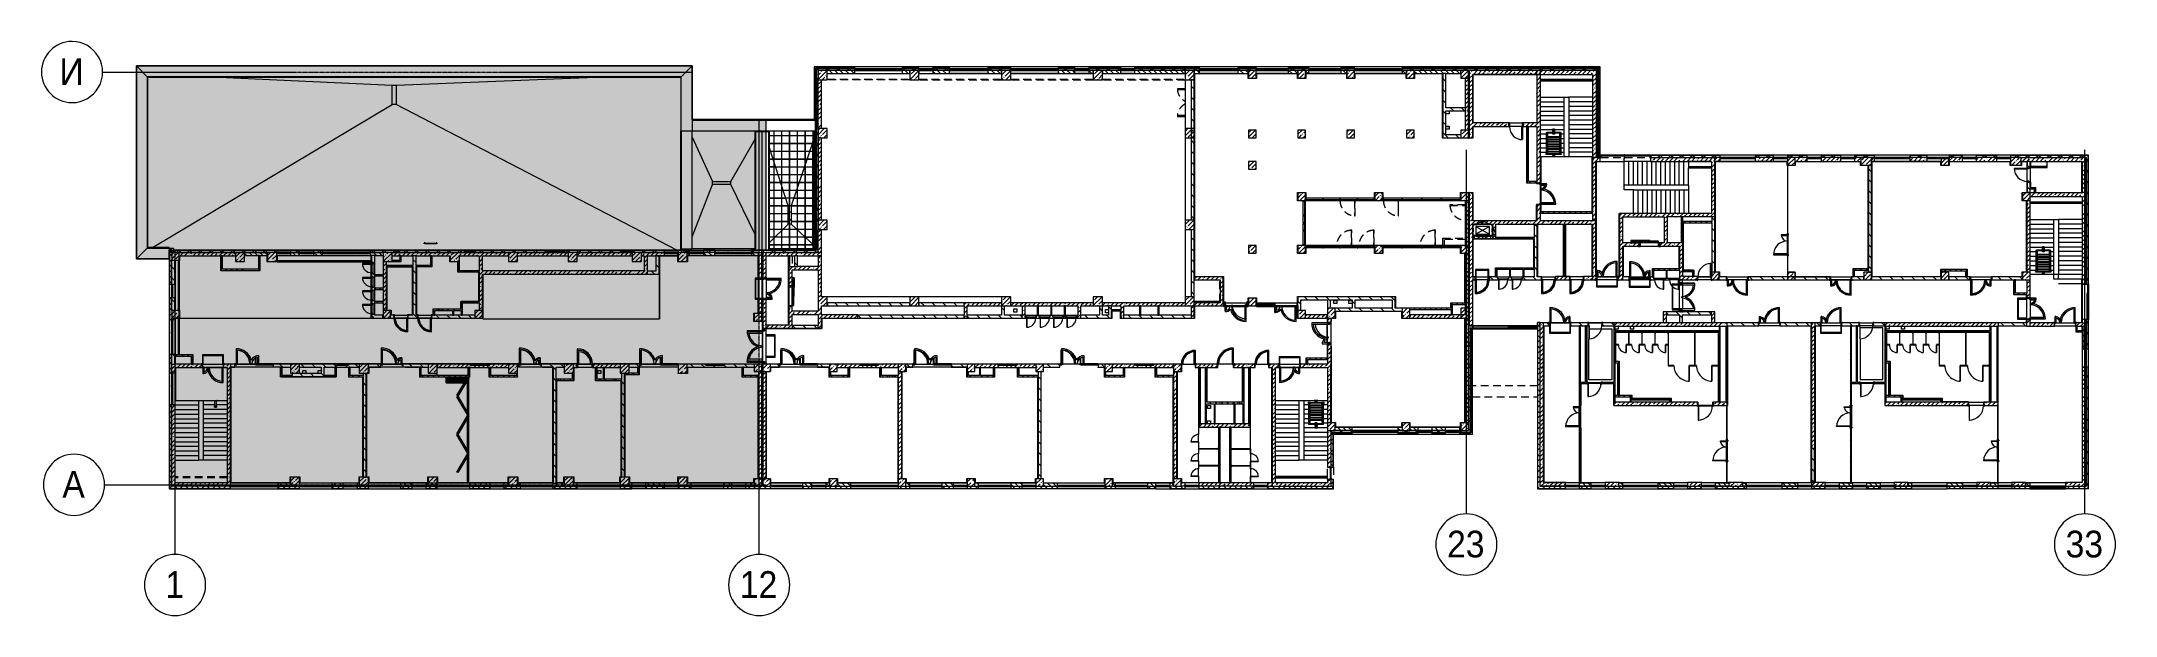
# Model space of a CAD drawing. Header units: millimetres. Extents: x -3902 to 188078, y -8553 to 29000.
# Drawn here: x 52444 to 188078, y -8553 to 29000 of the extents above; entities that cross this region are included whole.
import ezdxf

# ---------------------------------------------------------------- set-up
doc = ezdxf.new("R2010")
doc.units = ezdxf.units.MM
doc.linetypes.add('200_ШТРИХ__ш1_п0_6_', pattern=[800, 500, -300])
doc.linetypes.add('Осевая', pattern=[31.75, 6.35, -4.7625, 15.875, -4.7625])
for name, color, linetype, lineweight in [('A-DETL-6', 7, 'Continuous', 5), ('A-DETL-MBND-1', 7, '200_ШТРИХ__ш1_п0_6_', 9), ('A-DOOR', 7, 'Continuous', 5), ('A-GENM', 7, 'Continuous', 5), ('A-GLAZ-2', 7, 'Continuous', 5), ('A-GLAZ-CURT-2', 7, 'Continuous', 5), ('A-GLAZ-CWMG-2', 7, 'Continuous', 5), ('A-ROOF', 7, 'Continuous', 5), ('A-ROOF-PATT', 7, 'Continuous', 5), ('A-WALL', 7, 'Continuous', 9), ('A-WALL-3', 7, 'Continuous', 5), ('I-WALL-3', 7, 'Continuous', 5), ('M-EQPM', 7, 'Continuous', 5), ('S-COLS-4', 7, 'Continuous', 5), ('S-STRS', 7, 'Continuous', 5), ('Оси', 7, 'Continuous', 9), ('Оси-1', 7, 'Continuous', 20), ('Оси-2', 7, 'Осевая', 9)]:
    doc.layers.add(name, color=color, linetype=linetype, lineweight=lineweight)
doc.layers.add('A-DETL-GENF-2', color=7, linetype='Continuous', lineweight=9, true_color=0xc0c0c0, transparency=0.4)
for name, color, linetype, lineweight, true_color in [('A-DETL-GENF-3', 7, 'Continuous', 5, 0xb7b7b7), ('A-DETL-GENF-4', 7, 'Continuous', 5, 0xaaaaaa), ('A-DETL-GENF-5', 7, 'Continuous', 5, 0xe2e2e2), ('A-DOOR-1', 7, 'Continuous', 5, 0xaaaaaa), ('A-DOOR-2', 7, 'Continuous', 5, 0xe2e2e2), ('A-DOOR-3', 7, 'Continuous', 5, 0xb7b7b7), ('A-DOOR-FRAM-1', 7, 'Continuous', 5, 0xe2e2e2), ('A-DOOR-FRAM-2', 7, 'Continuous', 5, 0xaaaaaa), ('A-DOOR-FRAM-3', 7, 'Continuous', 5, 0xb7b7b7), ('A-FLOR-1', 7, 'Continuous', 5, 0xb7b7b7), ('A-FLOR-2', 7, 'Continuous', 5, 0xaaaaaa), ('A-GENM-1', 7, 'Continuous', 5, 0x737373), ('A-GENM-2', 7, 'Continuous', 5, 0xa1a1a1), ('A-GENM-3', 7, 'Continuous', 5, 0xe2ddcd), ('A-GLAZ-3', 7, 'Continuous', 5, 0x737373), ('A-GLAZ-CURT-3', 7, 'Continuous', 5, 0x737373), ('A-GLAZ-CWMG-3', 7, 'Continuous', 5, 0x383e42), ('A-GLAZ-CWMG-4', 7, 'Continuous', 5, 0x737373), ('A-WALL-4', 7, 'Continuous', 5, 0x737373), ('A-WALL-5', 7, 'Continuous', 9, 0x737373), ('A-WALL-6', 7, 'Continuous', 5, 0xa1a1a1), ('I-WALL-2', 7, 'Continuous', 9, 0xe7e7e7), ('I-WALL-4', 7, 'Continuous', 5, 0x737373), ('I-WALL-5', 7, 'Continuous', 5, 0x787878), ('S-COLS-3', 7, 'Continuous', 5, 0x737373), ('S-STRS-1', 7, 'Continuous', 5, 0x737373)]:
    doc.layers.add(name, color=color, linetype=linetype, lineweight=lineweight, true_color=true_color)
doc.styles.add('Arial_1', font='arial.ttf', dxfattribs={"width": 0.9, "height": 1750})
pattern_1 = [(45, (61067.9, 0), (-285.1231, 285.1231), []), (45, (61353, 0), (-285.1231, 285.1231), [504.031, -100.806, 16.764, -84.042])]
pattern_2 = [(135, (61067.9, 0), (-176.7767, -176.7767), [])]
pattern_3 = [(135, (61067.9, 0), (-353.5534, -353.5534), [])]
pattern_4 = [(45, (61067.9, 0), (-353.5534, 353.5534), []), (135, (61067.9, 0), (-353.5534, -353.5534), [])]
pattern_5 = [(45, (61067.9, 0), (-176.7767, 176.7767), [])]
pattern_6 = [(135, (1826.41, 164.685), (-14.14214, -14.14214), []), (225, (1826.41, 164.685), (14.14214, -14.14214), [])]
pattern_7 = [(45, (-296.384, 164.685), (-14.1421, 14.1421), []), (135, (-296.384, 164.685), (-14.1421, -14.1421), [])]
pattern_8 = [(135, (61067.9, 0), (-377.1708, -377.1708), [533.4, -88.9, 17.78, -88.9]), (135, (61067.9, 376.94), (-377.1708, -377.1708), []), (50, (61067.9, 0), (637.6445, -55.7866), [66.675, -733.425]), (355, (61067.9, 0), (-123.3494, 668.6992), [53.34, -586.74]), (100.451, (61121, -4.65), (514.299, 612.908), [56.665, -623.315]), (46.184, (61067.9, 177.8), (948.7764, -147.1497), [100.012, -1100.137]), (96.636, (61147, 165.5), (830.909, 865.997), [84.998, -934.973]), (351.184, (61067.9, 177.8), (830.918, 865.988), [80.01, -880.11]), (21, (61156.8, 133.35), (530.6506, -357.9283), [66.675, -733.425]), (326, (61156.8, 133.35), (216.308, 644.6585), [53.34, -586.74]), (71.451, (61201, 103.5), (746.9596, 286.7243), [56.665, -623.315]), (37.5, (61067.9, 0), (10.81053, 295.9426), [16.764, -562.864, 16.764, -578.866, -588.962]), (37.5, (61067.9, 0), (10.81053, 295.9426), [-1175.258, 16.764, -572.198]), (7.5, (61067.9, 0), (233.8692, 350.63175), [16.764, -322.834, 16.764, -549.529, -224.472]), (7.5, (61067.9, 0), (233.8692, 350.63175), [-905.891, 16.764, -207.708]), (327.5, (60869.64, 0), (474.5678, -20.0513), [16.764, -205.486, 16.764, -676.656, -920.115]), (327.5, (60869.64, 0), (474.5678, -20.0513), [-915.67, 16.764, -903.351]), (317.5, (60780.74, 0), (518.4522, 88.9934), [16.764, -272.161, 16.764, -443.738, -653.415]), (317.5, (60780.74, 0), (518.4522, 88.9934), [-749.427, 16.764, -636.651])]
pattern_9 = [(135, (1826.41, 174.685), (-14.14214, -14.14214), []), (225, (1826.41, 174.685), (14.14214, -14.14214), [])]
pattern_10 = [(45, (-296.384, 174.685), (-14.1421, 14.1421), []), (135, (-296.384, 174.685), (-14.1421, -14.1421), [])]
pattern_11 = [(135, (1751.41, 174.685), (-14.14214, -14.14214), []), (225, (1751.41, 174.685), (14.14214, -14.14214), [])]
pattern_12 = [(45, (-371.384, 174.685), (-14.1421, 14.1421), []), (135, (-371.384, 174.685), (-14.1421, -14.1421), [])]
pattern_13 = [(45, (61067.9, 0), (-427.6843, 427.6843), []), (45, (61353, 0), (-427.6843, 427.6843), [])]
pattern_14 = [(135, (1776.41, 174.685), (-14.14214, -14.14214), []), (225, (1776.41, 174.685), (14.14214, -14.14214), [])]
pattern_15 = [(45, (-346.384, 174.685), (-14.1421, 14.1421), []), (135, (-346.384, 174.685), (-14.1421, -14.1421), [])]
pattern_16 = [(135, (1576.41, 164.685), (-14.14214, -14.14214), []), (225, (1576.41, 164.685), (14.14214, -14.14214), [])]
pattern_17 = [(45, (-546.384, 164.685), (-14.1421, 14.1421), []), (135, (-546.384, 164.685), (-14.1421, -14.1421), [])]
pattern_18 = [(45, (-38240, -150), (-285.123, 285.123), []), (45, (-37954.88, -150), (-285.123, 285.123), [504.031, -100.806, 16.764, -84.042])]
pattern_19 = [(45, (-38240, -7650), (-285.123, 285.123), []), (45, (-37954.88, -7650), (-285.123, 285.123), [504.031, -100.806, 16.764, -84.042])]
pattern_20 = [(135, (1951.41, 164.685), (-14.14214, -14.14214), []), (225, (1951.41, 164.685), (14.14214, -14.14214), [])]
pattern_21 = [(45, (-171.384, 164.685), (-14.1421, 14.1421), []), (135, (-171.384, 164.685), (-14.1421, -14.1421), [])]
pattern_22 = [(45, (-38240, -10950), (-285.123, 285.123), []), (45, (-37954.88, -10950), (-285.123, 285.123), [504.031, -100.806, 16.764, -84.042])]
pattern_23 = [(45, (61067.9, 0), (-530.33, 530.33), []), (135, (61067.9, 0), (-530.33, -530.33), [])]

msp = doc.modelspace()

# ---------------------------------------------------------------- texts
at = {"layer": 'Оси', "char_height": 1750, "attachment_point": 1, "style": 'Arial_1'}
for s, insert, width in [('\\fArial|b0|i0|c204|p34|;\\W.9;И', (53621.2, 27905.2), 1948.101), ('\\fArial|b0|i0|c204|p34|;\\W.9;А', (53808.5, 905.2), 1803.797), ('23', (144364.8, -3003), 3030.379), ('33', (184814.8, -3003), 3030.379), ('\\fArial|b0|i0|c204|p34|;\\W.9;1', (60540.3, -5649.6), 1515.189), ('12', (98114.8, -5649.6), 3030.379)]:
    msp.add_mtext(s, dxfattribs=dict(at, insert=insert, width=width))

# ---------------------------------------------------------------- blocks, each defined once
blk = doc.blocks.new('BSC_Колонна _Прямоугольная - 600х600-23286269-3_10_1_птичка')
at = {"layer": 'S-COLS-4'}
h = blk.add_hatch(dxfattribs=at)
h.set_pattern_fill('FP_38', color=256, style=0, pattern_type=2)
h.set_pattern_definition([(45, (-29509.74, -7600), (-285.123, 285.123), []), (45, (-29224.6, -7600), (-285.123, 285.123), [504.031, -100.806, 16.764, -84.042])])
h.paths.add_polyline_path([(-300, -300), (300, -300), (300, 300), (-300, 300), (-300, 150)])
at = {"layer": 'S-COLS-3'}
for p, q in [((300, 300), (-300, 300)), ((-300, 300), (-300, -300)), ((300, -300), (300, 300)), ((-300, -300), (300, -300))]:
    blk.add_line(p, q, dxfattribs=at)
blk = doc.blocks.new('BSC_Колонна _Прямоугольная - 500х500-23286270-3_10_1_птичка')
at = {"layer": 'S-COLS-4'}
h = blk.add_hatch(dxfattribs=at)
h.set_pattern_fill('FP_39', color=256, style=0, pattern_type=2)
h.set_pattern_definition([(45, (-38790, -7650), (-285.123, 285.123), []), (45, (-38504.88, -7650), (-285.123, 285.123), [504.031, -100.806, 16.764, -84.042])])
h.paths.add_polyline_path([(-250, -250), (250, -250), (250, 250), (-250, 250), (-250, 100)])
for p, q in [((250, 250), (-250, 250)), ((-250, 250), (-250, -250)), ((250, -250), (250, 250)), ((-250, -250), (250, -250))]:
    blk.add_line(p, q, dxfattribs=at)
blk = doc.blocks.new('BSC_Колонна _Прямоугольная - 500х500-V29-3_10_1_птичка')
at = {"layer": 'S-COLS-4'}
h = blk.add_hatch(dxfattribs=at)
h.set_pattern_fill('FP_40', color=256, style=0, pattern_type=2)
h.set_pattern_definition([(45, (-43160, -7650), (-285.123, 285.123), []), (45, (-42874.88, -7650), (-285.123, 285.123), [504.031, -100.806, 16.764, -84.042])])
h.paths.add_polyline_path([(-250, -250), (250, -250), (250, 250), (-250, 250)])
for p, q in [((250, 250), (-250, 250)), ((-250, 250), (-250, -250)), ((250, -250), (250, 250)), ((-250, -250), (250, -250))]:
    blk.add_line(p, q, dxfattribs=at)
blk = doc.blocks.new('BSC_Колонна _Прямоугольная - 500х500-V30-3_10_1_птичка')
at = {"layer": 'S-COLS-4'}
h = blk.add_hatch(dxfattribs=at)
h.set_pattern_fill('FP_41', color=256, style=0, pattern_type=2)
h.set_pattern_definition([(45, (-47660, -7650), (-285.123, 285.123), []), (45, (-47374.88, -7650), (-285.123, 285.123), [504.031, -100.806, 16.764, -84.042])])
h.paths.add_polyline_path([(-113, -250), (250, -250), (250, 250), (-250, 250), (-250, -250)])
for p, q in [((250, 250), (-250, 250)), ((-250, 250), (-250, -250)), ((250, -250), (250, 250)), ((-250, -250), (250, -250))]:
    blk.add_line(p, q, dxfattribs=at)
blk = doc.blocks.new('BSC_Колонна _Прямоугольная - 500х500-V31-3_10_1_птичка')
at = {"layer": 'S-COLS-4'}
h = blk.add_hatch(dxfattribs=at)
h.set_pattern_fill('FP_42', color=256, style=0, pattern_type=2)
h.set_pattern_definition([(45, (-52160, -7650), (-285.123, 285.123), []), (45, (-51874.88, -7650), (-285.123, 285.123), [504.031, -100.806, 16.764, -84.042])])
h.paths.add_polyline_path([(-250, -250), (250, -250), (250, 250), (-250, 250)])
for p, q in [((250, 250), (-250, 250)), ((-250, 250), (-250, -250)), ((250, -250), (250, 250)), ((-250, -250), (250, -250))]:
    blk.add_line(p, q, dxfattribs=at)
blk = doc.blocks.new('BSC_Колонна _Прямоугольная - 500х500-V32-3_10_1_птичка')
at = {"layer": 'S-COLS-4'}
h = blk.add_hatch(dxfattribs=at)
h.set_pattern_fill('FP_43', color=256, style=0, pattern_type=2)
h.set_pattern_definition([(45, (-61160, -7650), (-285.1231, 285.1231), []), (45, (-60874.88, -7650), (-285.123, 285.123), [504.031, -100.806, 16.764, -84.042])])
h.paths.add_polyline_path([(-250, -250), (250, -250), (250, 250), (-250, 250)])
for p, q in [((250, 250), (-250, 250)), ((-250, 250), (-250, -250)), ((250, -250), (250, 250)), ((-250, -250), (250, -250))]:
    blk.add_line(p, q, dxfattribs=at)
blk = doc.blocks.new('BSC_Колонна _Прямоугольная - 600х600-V33-3_10_1_птичка')
at = {"layer": 'S-COLS-4'}
h = blk.add_hatch(dxfattribs=at)
h.set_pattern_fill('FP_44', color=256, style=0, pattern_type=2)
h.set_pattern_definition([(45, (-25860, -200), (-285.123, 285.123), []), (45, (-25574.88, -200), (-285.123, 285.123), [504.031, -100.806, 16.764, -84.042])])
h.paths.add_polyline_path([(-300, -300), (300, -300), (300, 300), (-300, 300)])
at = {"layer": 'S-COLS-3'}
for p, q in [((300, 300), (-300, 300)), ((-300, 300), (-300, -300)), ((300, -300), (300, 300)), ((-300, -300), (300, -300))]:
    blk.add_line(p, q, dxfattribs=at)
blk = doc.blocks.new('BSC_Колонна _Прямоугольная - 600х600-V34-3_10_1_птичка')
at = {"layer": 'S-COLS-4'}
h = blk.add_hatch(dxfattribs=at)
h.set_pattern_fill('FP_45', color=256, style=0, pattern_type=2)
h.set_pattern_definition([(45, (-29509.74, -200), (-285.123, 285.123), []), (45, (-29224.6, -200), (-285.123, 285.123), [504.031, -100.806, 16.764, -84.042])])
h.paths.add_polyline_path([(-300, -300), (300, -300), (300, 300), (-300, 300), (-300, 30)])
at = {"layer": 'S-COLS-3'}
for p, q in [((300, 300), (-300, 300)), ((-300, 300), (-300, -300)), ((300, -300), (300, 300)), ((-300, -300), (300, -300))]:
    blk.add_line(p, q, dxfattribs=at)
blk = doc.blocks.new('BSC_Колонна _Прямоугольная - 500х500-V35-3_10_1_птичка')
at = {"layer": 'S-COLS-4'}
h = blk.add_hatch(dxfattribs=at)
h.set_pattern_fill('FP_46', color=256, style=0, pattern_type=2)
h.set_pattern_definition([(45, (-38790, -150), (-285.123, 285.123), []), (45, (-38504.88, -150), (-285.123, 285.123), [504.031, -100.806, 16.764, -84.042])])
h.paths.add_polyline_path([(-250, -250), (250, -250), (250, 250), (-250, 250), (-250, 80)])
for p, q in [((250, 250), (-250, 250)), ((-250, 250), (-250, -250)), ((250, -250), (250, 250)), ((-250, -250), (250, -250))]:
    blk.add_line(p, q, dxfattribs=at)
blk = doc.blocks.new('BSC_Колонна _Прямоугольная - 500х500-V36-3_10_1_птичка')
at = {"layer": 'S-COLS-4'}
h = blk.add_hatch(dxfattribs=at)
h.set_pattern_fill('FP_47', color=256, style=0, pattern_type=2)
h.set_pattern_definition([(45, (-43160, -150), (-285.123, 285.123), []), (45, (-42874.88, -150), (-285.123, 285.123), [504.031, -100.806, 16.764, -84.042])])
h.paths.add_polyline_path([(-250, -250), (250, -250), (250, 250), (-250, 250)])
for p, q in [((250, 250), (-250, 250)), ((-250, 250), (-250, -250)), ((250, -250), (250, 250)), ((-250, -250), (250, -250))]:
    blk.add_line(p, q, dxfattribs=at)
blk = doc.blocks.new('BSC_Колонна _Прямоугольная - 500х500-V37-3_10_1_птичка')
at = {"layer": 'S-COLS-4'}
h = blk.add_hatch(dxfattribs=at)
h.set_pattern_fill('FP_48', color=256, style=0, pattern_type=2)
h.set_pattern_definition([(45, (-47660, -150), (-285.123, 285.123), []), (45, (-47374.88, -150), (-285.123, 285.123), [504.031, -100.806, 16.764, -84.042])])
h.paths.add_polyline_path([(-250, -250), (250, -250), (250, 250), (-250, 250)])
for p, q in [((250, 250), (-250, 250)), ((-250, 250), (-250, -250)), ((250, -250), (250, 250)), ((-250, -250), (250, -250))]:
    blk.add_line(p, q, dxfattribs=at)
blk = doc.blocks.new('BSC_Колонна _Прямоугольная - 500х500-V38-3_10_1_птичка')
at = {"layer": 'S-COLS-4'}
h = blk.add_hatch(dxfattribs=at)
h.set_pattern_fill('FP_49', color=256, style=0, pattern_type=2)
h.set_pattern_definition([(45, (-52160, -150), (-285.123, 285.123), []), (45, (-51874.88, -150), (-285.123, 285.123), [504.031, -100.806, 16.764, -84.042])])
h.paths.add_polyline_path([(-250, -250), (250, -250), (250, 250), (-250, 250)])
for p, q in [((250, 250), (-250, 250)), ((-250, 250), (-250, -250)), ((250, -250), (250, 250)), ((-250, -250), (250, -250))]:
    blk.add_line(p, q, dxfattribs=at)
blk = doc.blocks.new('BSC_Колонна _Прямоугольная - 500х500-V39-3_10_1_птичка')
at = {"layer": 'S-COLS-4'}
h = blk.add_hatch(dxfattribs=at)
h.set_pattern_fill('FP_50', color=256, style=0, pattern_type=2)
h.set_pattern_definition([(45, (-61160, -150), (-285.123, 285.123), []), (45, (-60874.88, -150), (-285.123, 285.123), [504.031, -100.806, 16.764, -84.042])])
h.paths.add_polyline_path([(-250, -250), (250, -250), (250, 250), (-250, 250)])
for p, q in [((250, 250), (-250, 250)), ((-250, 250), (-250, -250)), ((250, -250), (250, 250)), ((-250, -250), (250, -250))]:
    blk.add_line(p, q, dxfattribs=at)
blk = doc.blocks.new('BSC_Колонна _Прямоугольная - 500х500-V40-3_10_1_птичка')
at = {"layer": 'S-COLS-4'}
h = blk.add_hatch(dxfattribs=at)
h.set_pattern_fill('FP_51', color=256, style=0, pattern_type=2)
h.set_pattern_definition([(45, (-65660, -150), (-285.1231, 285.1231), []), (45, (-65374.88, -150), (-285.1231, 285.1231), [504.031, -100.806, 16.764, -84.042])])
h.paths.add_polyline_path([(-250, -250), (250, -250), (250, 250), (-250, 250)])
for p, q in [((250, 250), (-250, 250)), ((-250, 250), (-250, -250)), ((250, -250), (250, 250)), ((-250, -250), (250, -250))]:
    blk.add_line(p, q, dxfattribs=at)
blk = doc.blocks.new('BSC_Колонна _Прямоугольная - 500х500-V41-3_10_1_птичка')
at = {"layer": 'S-COLS-4'}
h = blk.add_hatch(dxfattribs=at)
h.set_pattern_fill('FP_52', color=256, style=0, pattern_type=2)
h.set_pattern_definition([(45, (-75730, -3800), (-285.1231, 285.1231), []), (45, (-75444.88, -3800), (-285.1231, 285.1231), [504.031, -100.806, 16.764, -84.042])])
h.paths.add_polyline_path([(-250, -250), (250, -250), (250, 250), (-250, 250), (-250, -99)])
for p, q in [((250, 250), (-250, 250)), ((-250, 250), (-250, -250)), ((250, -250), (250, 250)), ((-250, -250), (250, -250))]:
    blk.add_line(p, q, dxfattribs=at)
blk = doc.blocks.new('BSC_Колонна _Прямоугольная - 500х500-V42-3_10_1_птичка')
at = {"layer": 'S-COLS-4'}
h = blk.add_hatch(dxfattribs=at)
h.set_pattern_fill('FP_53', color=256, style=0, pattern_type=2)
h.set_pattern_definition([(45, (-80600, -3800), (-285.1231, 285.1231), []), (45, (-80314.88, -3800), (-285.1231, 285.1231), [504.031, -100.806, 16.764, -84.042])])
h.paths.add_polyline_path([(-250, -250), (250, -250), (250, 250), (-250, 250)])
for p, q in [((250, 250), (-250, 250)), ((-250, 250), (-250, -250)), ((250, -250), (250, 250)), ((-250, -250), (250, -250))]:
    blk.add_line(p, q, dxfattribs=at)
blk = doc.blocks.new('BSC_Колонна _Прямоугольная - 500х500-V43-3_10_1_птичка')
at = {"layer": 'S-COLS-4'}
h = blk.add_hatch(dxfattribs=at)
h.set_pattern_fill('FP_54', color=256, style=0, pattern_type=2)
h.set_pattern_definition([(45, (-65660, -7650), (-285.1231, 285.1231), []), (45, (-65374.88, -7650), (-285.1231, 285.1231), [504.031, -100.806, 16.764, -84.042])])
h.paths.add_polyline_path([(-250, -250), (250, -250), (250, 22), (220, 22), (220, 30), (250, 30), (250, 250), (-250, 250), (-250, 30)])
for p, q in [((220, 250), (-250, 250)), ((-250, 250), (-250, -250)), ((250, -250), (250, 22)), ((-250, -250), (250, -250))]:
    blk.add_line(p, q, dxfattribs=at)
blk = doc.blocks.new('BSC_Колонна _Прямоугольная - 600х600-23205240-3_10_1_птичка')
at = {"layer": 'S-COLS-4'}
h = blk.add_hatch(dxfattribs=at)
h.set_pattern_fill('FP_55', color=256, style=0, pattern_type=2)
h.set_pattern_definition([(45, (-66460, -12000), (-285.1231, 285.1231), []), (45, (-66174.88, -12000), (-285.1231, 285.1231), [504.031, -100.806, 16.764, -84.042])])
h.paths.add_polyline_path([(-300, -300), (300, -300), (300, 300), (-300, 300)])
for p, q in [((300, 300), (-300, 300)), ((-300, 300), (-300, -300)), ((300, -300), (300, 300)), ((-300, -300), (300, -300))]:
    blk.add_line(p, q, dxfattribs=at)
blk = doc.blocks.new('BSC_Колонна _Прямоугольная - 600х600-V44-3_10_1_птичка')
at = {"layer": 'S-COLS-4'}
h = blk.add_hatch(dxfattribs=at)
h.set_pattern_fill('FP_56', color=256, style=0, pattern_type=2)
h.set_pattern_definition([(45, (-14010, -14900), (-285.123, 285.123), []), (45, (-13724.88, -14900), (-285.123, 285.123), [504.031, -100.806, 16.764, -84.042])])
h.paths.add_polyline_path([(-22, -300), (300, -300), (300, 300), (-300, 300), (-300, -300)])
at = {"layer": 'S-COLS-3'}
for p, q in [((300, 300), (-300, 300)), ((-300, 300), (-300, -300)), ((300, -300), (300, 300)), ((-300, -300), (300, -300))]:
    blk.add_line(p, q, dxfattribs=at)
blk = doc.blocks.new('BSC_Колонна _Прямоугольная - 600х600-V45-3_10_1_птичка')
at = {"layer": 'S-COLS-4'}
h = blk.add_hatch(dxfattribs=at)
h.set_pattern_fill('FP_57', color=256, style=0, pattern_type=2)
h.set_pattern_definition([(45, (-25860, -7600), (-285.123, 285.123), []), (45, (-25574.88, -7600), (-285.123, 285.123), [504.031, -100.806, 16.764, -84.042])])
h.paths.add_polyline_path([(-300, -300), (300, -300), (300, 300), (-300, 300), (-300, 150)])
at = {"layer": 'S-COLS-3'}
for p, q in [((300, 300), (-300, 300)), ((-300, 300), (-300, -300)), ((300, -300), (300, 300)), ((-300, -300), (300, -300))]:
    blk.add_line(p, q, dxfattribs=at)
blk = doc.blocks.new('BSC_Колонна _Прямоугольная - 600х600-V46-3_10_1_птичка')
at = {"layer": 'S-COLS-4'}
h = blk.add_hatch(dxfattribs=at)
h.set_pattern_fill('FP_58', color=256, style=0, pattern_type=2)
h.set_pattern_definition([(45, (-26110, -14900), (-285.123, 285.123), []), (45, (-25824.88, -14900), (-285.123, 285.123), [504.031, -100.806, 16.764, -84.042])])
h.paths.add_polyline_path([(-300, -300), (300, -300), (300, 300), (-300, 300), (-300, -208)])
at = {"layer": 'S-COLS-3'}
for p, q in [((300, 300), (-300, 300)), ((-300, 300), (-300, -300)), ((300, -300), (300, 300)), ((-300, -300), (300, -300))]:
    blk.add_line(p, q, dxfattribs=at)
blk = doc.blocks.new('BSC_Колонна _Прямоугольная - 600х600-V47-3_10_1_птичка')
at = {"layer": 'S-COLS-4'}
h = blk.add_hatch(dxfattribs=at)
h.set_pattern_fill('FP_59', color=256, style=0, pattern_type=2)
h.set_pattern_definition([(45, (-66460, -17000), (-285.1231, 285.1231), []), (45, (-66174.88, -17000), (-285.1231, 285.1231), [504.031, -100.806, 16.764, -84.042])])
h.paths.add_polyline_path([(-300, -300), (300, -300), (300, 300), (-300, 300)])
for p, q in [((300, 300), (-300, 300)), ((-300, 300), (-300, -300)), ((300, -300), (300, 300)), ((-300, -300), (300, -300))]:
    blk.add_line(p, q, dxfattribs=at)
blk = doc.blocks.new('BSC_Колонна _Прямоугольная - 500х500-23287078-3_10_1_птичка')
at = {"layer": 'S-COLS-4'}
h = blk.add_hatch(dxfattribs=at)
h.set_pattern_fill('FP_61', color=256, style=0, pattern_type=2)
h.set_pattern_definition([(45, (-84450, -22950), (-285.1231, 285.1231), []), (45, (-84164.88, -22950), (-285.1231, 285.1231), [504.031, -100.806, 16.764, -84.042])])
h.paths.add_polyline_path([(-250, -250), (250, -250), (250, 250), (-250, 250), (-250, -160)])
for p, q in [((250, 250), (-250, 250)), ((-250, 250), (-250, -250)), ((250, -250), (250, 250)), ((-250, -250), (250, -250))]:
    blk.add_line(p, q, dxfattribs=at)
blk = doc.blocks.new('110_Дверь_СКБ_2Ст - Д-1_л_Лестничная клетка EIS60 2-32142534-3_10_1_птичка')
at = {"layer": 'A-DOOR-2'}
h = blk.add_hatch(color=256, dxfattribs=at)
h.paths.add_polyline_path([(652, 30), (712, 30), (712, 110), (662, 110), (662, 60), (652, 60)])
h.paths.add_polyline_path([(-688, 30), (-628, 30), (-628, 60), (-638, 60), (-638, 110), (-688, 110)])
for points in [[(-588, 110), (-588, 510), (-638, 510), (-638, 110)], [(612, 110), (662, 110), (662, 1010), (612, 1010), (612, 603)], [(712, -110), (712, 30), (698, 25), (698, -110)]]:
    blk.add_hatch(color=256, dxfattribs=at).paths.add_polyline_path(points)
at = {"layer": 'A-DOOR-FRAM-1'}
for points in [[(-672, 110), (-672, 118), (-742, 118), (-742, 110)], [(-672, -110), (-672, 30), (-688, 25), (-688, -110)], [(768, 110), (768, 118), (698, 118), (698, 110)], [(-672, -118), (-672, -110), (-742, -110), (-742, -118)], [(768, -118), (768, -110), (698, -110), (698, -118)]]:
    blk.add_hatch(color=256, dxfattribs=at).paths.add_polyline_path(points)
at = {"layer": 'A-DOOR-1'}
for p, q in [((-638, 510), (-638, 110)), ((-588, 510), (-638, 510)), ((-638, 110), (-588, 110)), ((-588, 110), (-588, 510)), ((662, 1010), (612, 1010)), ((612, 1010), (612, 110)), ((612, 110), (662, 110)), ((662, 110), (662, 1010))]:
    blk.add_line(p, q, dxfattribs=at)
for centre, radius, start, end in [((-638, 110), 400, 360, 90), ((662, 110), 900, 90, 180)]:
    blk.add_arc(centre, radius, start, end, dxfattribs=at)
at = {"layer": 'A-DOOR-FRAM-2'}
for p, q in [((-672, 118), (-742, 118)), ((-742, 118), (-742, 110)), ((-742, 110), (-672, 110)), ((-638, 110), (-688, 110)), ((-688, 110), (-688, 30)), ((-688, 30), (-628, 30)), ((-672, 30), (-688, 30)), ((-688, 30), (-688, -110)), ((-672, 110), (-672, 118)), ((-672, -110), (-672, 30)), ((-638, 60), (-638, 110)), ((-628, 60), (-638, 60)), ((-628, 30), (-628, 60)), ((662, 60), (652, 60)), ((652, 60), (652, 30)), ((652, 30), (712, 30)), ((662, 110), (662, 60)), ((712, 110), (662, 110)), ((768, 118), (698, 118)), ((698, 118), (698, 110)), ((698, 110), (768, 110)), ((712, 30), (698, 30)), ((698, 30), (698, -110)), ((712, 30), (712, 110)), ((712, -110), (712, 30)), ((768, 110), (768, 118)), ((-672, -110), (-742, -110)), ((-742, -110), (-742, -118)), ((-742, -118), (-672, -118)), ((-688, -110), (-672, -110)), ((-672, -118), (-672, -110)), ((698, -110), (712, -110)), ((768, -110), (698, -110)), ((698, -110), (698, -118)), ((698, -118), (768, -118)), ((768, -118), (768, -110))]:
    blk.add_line(p, q, dxfattribs=at)
blk = doc.blocks.new('110_Дверь_СКБ_1Ст_Внутренняя1 - Д-8 950x2100h_охрана-V48-3_10_1_птичка')
at = {"layer": 'A-DOOR-1'}
h = blk.add_hatch(dxfattribs=at)
h.set_pattern_fill('FP_66', color=256, style=0, pattern_type=2)
h.set_pattern_definition(pattern_6)
h.paths.add_polyline_path([(487.5, 100), (462.5, 100), (462.5, -100), (487.5, -100), (487.5, -34.8)])
at = {"layer": 'A-DOOR-2'}
h = blk.add_hatch(color=256, dxfattribs=at)
h.paths.add_polyline_path([(437.5, 100), (437.5, 60), (427.5, 60), (427.5, 20), (462.5, 20), (462.5, 100)])
h.paths.add_polyline_path([(-412.5, 100), (-437.5, 100), (-437.5, 20), (-402.5, 20), (-402.5, 60), (-412.5, 60)])
at = {"layer": 'A-DOOR-FRAM-1'}
for points in [[(-492.5, 108), (-492.5, 100), (-422.5, 100), (-422.5, 108)], [(-422.5, 20), (-437.5, 20), (-437.5, -100), (-422.5, -100), (-422.5, -34.8)], [(397.5, 950), (397.5, 100), (437.5, 100), (437.5, 950)], [(517.5, 108), (447.5, 108), (447.5, 100), (517.5, 100)], [(462.5, 20), (447.5, 20), (447.5, -100), (462.5, -100), (462.5, -34.8)], [(-492.5, -100), (-492.5, -108), (-422.5, -108), (-422.5, -100)], [(447.5, -100), (447.5, -108), (517.5, -108), (517.5, -100)]]:
    blk.add_hatch(color=256, dxfattribs=at).paths.add_polyline_path(points)
at = {"layer": 'A-DOOR-FRAM-2'}
h = blk.add_hatch(dxfattribs=at)
h.set_pattern_fill('FP_67', color=256, style=0, pattern_type=2)
h.set_pattern_definition(pattern_7)
h.paths.add_polyline_path([(-437.5, 100), (-462.5, 100), (-462.5, -100), (-437.5, -100), (-437.5, -34.8)])
at = {"layer": 'A-DOOR-1'}
for p, q in [((437.5, 950), (397.5, 950)), ((397.5, 950), (397.5, 100)), ((397.5, 100), (437.5, 100)), ((437.5, 100), (437.5, 950))]:
    blk.add_line(p, q, dxfattribs=at)
blk.add_arc((437.5, 100), 850, 90, 180, dxfattribs=at)
at = {"layer": 'A-DOOR-FRAM-2'}
for p, q in [((-422.5, 108), (-492.5, 108)), ((-492.5, 108), (-492.5, 100)), ((-492.5, 100), (-422.5, 100)), ((-437.5, 100), (-462.5, 100)), ((-462.5, 100), (-462.5, -100)), ((-412.5, 100), (-437.5, 100)), ((-437.5, 100), (-437.5, 20)), ((-437.5, -100), (-437.5, 100)), ((-422.5, 100), (-437.5, 100)), ((-437.5, 100), (-437.5, 99)), ((-437.5, 99), (-422.5, 99)), ((-437.5, 20), (-402.5, 20)), ((-422.5, 20), (-437.5, 20)), ((-437.5, 20), (-437.5, -100)), ((-422.5, 100), (-422.5, 108)), ((-422.5, 99), (-422.5, 100)), ((-422.5, -100), (-422.5, 20)), ((-412.5, 60), (-412.5, 100)), ((-402.5, 60), (-412.5, 60)), ((-402.5, 20), (-402.5, 60)), ((437.5, 60), (427.5, 60)), ((427.5, 60), (427.5, 20)), ((427.5, 20), (462.5, 20)), ((437.5, 100), (437.5, 60)), ((462.5, 100), (437.5, 100)), ((517.5, 108), (447.5, 108)), ((447.5, 108), (447.5, 100)), ((462.5, 100), (447.5, 100)), ((447.5, 100), (447.5, 99)), ((447.5, 100), (517.5, 100)), ((447.5, 99), (462.5, 99)), ((462.5, 20), (447.5, 20)), ((447.5, 20), (447.5, -100)), ((462.5, 20), (462.5, 100)), ((487.5, 100), (462.5, 100)), ((462.5, 100), (462.5, -100)), ((462.5, 99), (462.5, 100)), ((462.5, -100), (462.5, 20)), ((487.5, -100), (487.5, 100)), ((517.5, 100), (517.5, 108)), ((-422.5, -100), (-492.5, -100)), ((-492.5, -100), (-492.5, -108)), ((-492.5, -108), (-422.5, -108)), ((-462.5, -100), (-437.5, -100)), ((-437.5, -100), (-422.5, -100)), ((-422.5, -108), (-422.5, -100)), ((447.5, -100), (462.5, -100)), ((517.5, -100), (447.5, -100)), ((447.5, -100), (447.5, -108)), ((447.5, -108), (517.5, -108)), ((462.5, -100), (487.5, -100)), ((517.5, -108), (517.5, -100))]:
    blk.add_line(p, q, dxfattribs=at)
blk = doc.blocks.new('парапет1 - парапет-18629556-3_10_1_птичка')
at = {"layer": 'A-GENM'}
for p, q in [((-2411, 27400), (33928, 27400)), ((-2411, 14773), (-2411, 27400)), ((-268, 14773), (-2411, 14773))]:
    blk.add_line(p, q, dxfattribs=at)
at = {"layer": 'A-GENM-1'}
for p, q in [((-2409, 27398), (-1702, 26691)), ((33926, 27398), (33219, 26691)), ((33928, 27398), (33928, 23147)), ((33219, 26691), (-1702, 26691)), ((-1702, 26691), (-1666, 26655)), ((-1702, 26691), (-1702, 15482)), ((-1665, 26654), (33182, 26654)), ((-1665, 15519), (-1665, 26654)), ((33182, 26654), (33182, 23147)), ((33219, 26691), (33183, 26655)), ((33219, 23147), (33219, 26691)), ((33928, 23147), (33920, 23147)), ((-2409, 14775), (-1702, 15482)), ((-1702, 15482), (-1666, 15518)), ((-1702, 15482), (-268, 15482)), ((-268, 15519), (-1665, 15519)), ((-268, 15519), (-268, 15518)), ((-268, 15518), (-268, 15482)), ((-268, 15482), (-268, 15358))]:
    blk.add_line(p, q, dxfattribs=at)
for points in [[(-1666, 26655), (-1665, 26654), (-1665, 26654), (-1665, 26654), (-1665, 26654)], [(33183, 26655), (33182, 26654), (33182, 26654), (33182, 26654), (33182, 26654)], [(-1666, 15518), (-1665, 15519), (-1665, 15519), (-1665, 15519), (-1665, 15519)]]:
    blk.add_open_spline(points, degree=3, dxfattribs=at)
at = {"layer": 'A-GENM-2'}
blk.add_line((-268, 15358), (-268, 14775), dxfattribs=at)
blk = doc.blocks.new('120_Окно_СКБ_1Ст - 120_Окно_СКБ_1Ст 1200х2500_h_ с форточкой 3-24161067-3_10_1_птичка')
at = {"layer": 'A-GLAZ-2'}
for p, q in [((-600, -127), (-600, -57)), ((-600, -57), (-530, -57)), ((600, -57), (-600, -57)), ((-530, -127), (-600, -127)), ((-600, -127), (-550, -127)), ((-530, -127), (-550, -127)), ((-550, -127), (-550, -137)), ((-550, -137), (550, -137)), ((550, -137), (-550, -137)), ((-530, -57), (-530, -127)), ((530, -87), (-530, -87)), ((-530, -87), (-530, -127)), ((-480, -137), (-480, -87)), ((-480, -107), (480, -107)), ((480, -117), (-480, -117)), ((480, -137), (480, -87)), ((530, -127), (530, -57)), ((530, -57), (600, -57)), ((530, -127), (530, -87)), ((600, -127), (530, -127)), ((550, -127), (530, -127)), ((550, -127), (600, -127)), ((550, -137), (550, -127)), ((600, -57), (600, -127))]:
    blk.add_line(p, q, dxfattribs=at)
blk = doc.blocks.new('120_Окно_СКБ_1Ст - 120_Окно_СКБ_1Ст 900х2500_h_ с форточкой-22877787-3_10_1_птичка')
at = {"layer": 'A-GLAZ-2'}
for p, q in [((-450, -127), (-450, -57)), ((-450, -57), (-380, -57)), ((450, -57), (-450, -57)), ((-380, -127), (-450, -127)), ((-450, -127), (-400, -127)), ((-380, -127), (-400, -127)), ((-400, -127), (-400, -137)), ((-400, -137), (400, -137)), ((400, -137), (-400, -137)), ((-380, -57), (-380, -127)), ((380, -87), (-380, -87)), ((-380, -87), (-380, -127)), ((-330, -137), (-330, -87)), ((-330, -107), (330, -107)), ((330, -117), (-330, -117)), ((330, -137), (330, -87)), ((380, -127), (380, -57)), ((380, -57), (450, -57)), ((380, -127), (380, -87)), ((450, -127), (380, -127)), ((400, -127), (380, -127)), ((400, -137), (400, -127)), ((450, -57), (450, -127))]:
    blk.add_line(p, q, dxfattribs=at)
blk = doc.blocks.new('120_Окно_СКБ_1Ст - 120_Окно_СКБ_1Ст 900х2500_h_ с форточкой-22876038-3_10_1_птичка')
at = {"layer": 'A-GLAZ-2'}
for p, q in [((-450, -127), (-450, -57)), ((-450, -57), (-380, -57)), ((450, -57), (-450, -57)), ((-380, -127), (-450, -127)), ((-450, -127), (-400, -127)), ((-380, -127), (-400, -127)), ((-400, -127), (-400, -137)), ((-400, -137), (400, -137)), ((400, -137), (-400, -137)), ((-380, -57), (-380, -127)), ((380, -87), (-380, -87)), ((-380, -87), (-380, -127)), ((-330, -137), (-330, -87)), ((-330, -107), (330, -107)), ((330, -117), (-330, -117)), ((330, -137), (330, -87)), ((380, -127), (380, -57)), ((380, -57), (450, -57)), ((380, -127), (380, -87)), ((450, -127), (380, -127)), ((400, -127), (380, -127)), ((400, -127), (450, -127)), ((400, -137), (400, -127)), ((450, -57), (450, -127))]:
    blk.add_line(p, q, dxfattribs=at)
blk = doc.blocks.new('120_Окно_СКБ_2Ст - 120_Окно_СКБ_2Ст 3100х2500 _мал_ створка слева-2_-22446420-3_10_1_птичка')
at = {"layer": 'A-GLAZ-3'}
for p, q in [((-1550, -127), (-1550, -57)), ((-1550, -57), (-1480, -57)), ((1550, -57), (-1550, -57)), ((-1480, -127), (-1550, -127)), ((-1550, -127), (-1500, -127)), ((-1480, -127), (-1500, -127)), ((-1500, -127), (-1500, -137)), ((-1500, -137), (-700, -137)), ((-700, -137), (-1500, -137)), ((-1480, -57), (-1480, -127)), ((-720, -87), (-1480, -87)), ((-1480, -87), (-1480, -127)), ((-1430, -137), (-1430, -87)), ((-1430, -107), (-770, -107)), ((-770, -117), (-1430, -117)), ((-770, -137), (-770, -87)), ((-720, -127), (-720, -57)), ((-720, -57), (-650, -57)), ((-720, -127), (-720, -87)), ((-650, -127), (-720, -127)), ((-700, -127), (-720, -127)), ((-700, -127), (-670, -127)), ((-700, -137), (-700, -127)), ((-650, -127), (-670, -127)), ((-670, -127), (-670, -137)), ((-670, -137), (1500, -137)), ((1500, -137), (-670, -137)), ((-650, -57), (-650, -127)), ((1480, -87), (-650, -87)), ((-650, -87), (-650, -127)), ((-600, -137), (-600, -87)), ((-600, -107), (1430, -107)), ((1430, -117), (-600, -117)), ((1430, -137), (1430, -87)), ((1480, -127), (1480, -57)), ((1480, -57), (1550, -57)), ((1480, -127), (1480, -87)), ((1550, -127), (1480, -127)), ((1500, -127), (1480, -127)), ((1500, -127), (1550, -127)), ((1500, -137), (1500, -127)), ((1550, -57), (1550, -127))]:
    blk.add_line(p, q, dxfattribs=at)
blk = doc.blocks.new('120_Окно_СКБ_2Ст - 120_Окно_СКБ_2Ст 2100х2500 _мал створка СЛЕВА_-22446485-3_10_1_птичка')
at = {"layer": 'A-GLAZ-3'}
for p, q in [((-1050, -127), (-1050, -57)), ((-1050, -57), (-980, -57)), ((1050, -57), (-1050, -57)), ((-980, -127), (-1050, -127)), ((-1050, -127), (-1000, -127)), ((-980, -127), (-1000, -127)), ((-1000, -127), (-1000, -137)), ((-1000, -137), (-200, -137)), ((-200, -137), (-1000, -137)), ((-980, -57), (-980, -127)), ((-220, -87), (-980, -87)), ((-980, -87), (-980, -127)), ((-930, -137), (-930, -87)), ((-930, -107), (-270, -107)), ((-270, -117), (-930, -117)), ((-270, -137), (-270, -87)), ((-220, -127), (-220, -57)), ((-220, -57), (-150, -57)), ((-220, -127), (-220, -87)), ((-150, -127), (-220, -127)), ((-200, -127), (-220, -127)), ((-200, -127), (-170, -127)), ((-200, -137), (-200, -127)), ((-150, -127), (-170, -127)), ((-170, -127), (-170, -137)), ((-170, -137), (1000, -137)), ((1000, -137), (-170, -137)), ((-150, -57), (-150, -127)), ((980, -87), (-150, -87)), ((-150, -87), (-150, -127)), ((-100, -137), (-100, -87)), ((-100, -107), (930, -107)), ((930, -117), (-100, -117)), ((930, -137), (930, -87)), ((980, -127), (980, -57)), ((980, -57), (1050, -57)), ((980, -127), (980, -87)), ((1050, -127), (980, -127)), ((1000, -127), (980, -127)), ((1000, -127), (1050, -127)), ((1000, -137), (1000, -127)), ((1050, -57), (1050, -127))]:
    blk.add_line(p, q, dxfattribs=at)
blk = doc.blocks.new('120_Окно_СКБ_1Ст - 120_Окно_СКБ_1Ст 900х2500_h_-22445987-3_10_1_птичка')
at = {"layer": 'A-GLAZ-3'}
for p, q in [((-450, -127), (-450, -57)), ((-450, -57), (-380, -57)), ((450, -57), (-450, -57)), ((-380, -127), (-450, -127)), ((-450, -127), (-400, -127)), ((-380, -127), (-400, -127)), ((-400, -127), (-400, -137)), ((-400, -137), (400, -137)), ((400, -137), (-400, -137)), ((-380, -57), (-380, -127)), ((380, -87), (-380, -87)), ((-380, -87), (-380, -127)), ((-330, -137), (-330, -87)), ((-330, -107), (330, -107)), ((330, -117), (-330, -117)), ((330, -137), (330, -87)), ((380, -127), (380, -57)), ((380, -57), (450, -57)), ((380, -127), (380, -87)), ((450, -127), (380, -127)), ((400, -127), (380, -127)), ((400, -127), (450, -127)), ((400, -137), (400, -127)), ((450, -57), (450, -127))]:
    blk.add_line(p, q, dxfattribs=at)
blk = doc.blocks.new('120_Окно_СКБ_2Ст - 120_Окно_СКБ_2Ст 2100х2500 _мал створка СЛЕВА_-V49-3_10_1_птичка')
at = {"layer": 'A-GLAZ-3'}
for p, q in [((-1050, -127), (-1050, -57)), ((-1050, -57), (-980, -57)), ((1050, -57), (-1050, -57)), ((-980, -127), (-1050, -127)), ((-1050, -127), (-1000, -127)), ((-980, -127), (-1000, -127)), ((-1000, -127), (-1000, -137)), ((-1000, -137), (-200, -137)), ((-200, -137), (-1000, -137)), ((-980, -57), (-980, -127)), ((-220, -87), (-980, -87)), ((-980, -87), (-980, -127)), ((-930, -137), (-930, -87)), ((-930, -107), (-270, -107)), ((-270, -117), (-930, -117)), ((-270, -137), (-270, -87)), ((-220, -127), (-220, -57)), ((-220, -57), (-150, -57)), ((-220, -127), (-220, -87)), ((-150, -127), (-220, -127)), ((-200, -127), (-220, -127)), ((-200, -127), (-170, -127)), ((-200, -137), (-200, -127)), ((-150, -127), (-170, -127)), ((-170, -127), (-170, -137)), ((-170, -137), (1000, -137)), ((1000, -137), (-170, -137)), ((-150, -57), (-150, -127)), ((980, -87), (-150, -87)), ((-150, -87), (-150, -127)), ((-100, -137), (-100, -87)), ((-100, -107), (930, -107)), ((930, -117), (-100, -117)), ((930, -137), (930, -87)), ((980, -127), (980, -57)), ((980, -57), (1050, -57)), ((980, -127), (980, -87)), ((1050, -127), (980, -127)), ((1000, -127), (980, -127)), ((1000, -127), (1050, -127)), ((1000, -137), (1000, -127)), ((1050, -57), (1050, -127))]:
    blk.add_line(p, q, dxfattribs=at)
blk = doc.blocks.new('120_Окно_СКБ_1Ст - 120_Окно_СКБ_1Ст 900х2500_h_-20664874-3_10_1_птичка')
at = {"layer": 'A-GLAZ-3'}
for p, q in [((-450, -127), (-450, -57)), ((-450, -57), (-380, -57)), ((450, -57), (-450, -57)), ((-380, -127), (-450, -127)), ((-450, -127), (-400, -127)), ((-380, -127), (-400, -127)), ((-400, -127), (-400, -137)), ((-400, -137), (400, -137)), ((400, -137), (-400, -137)), ((-380, -57), (-380, -127)), ((380, -87), (-380, -87)), ((-380, -87), (-380, -127)), ((-330, -137), (-330, -87)), ((-330, -107), (330, -107)), ((330, -117), (-330, -117)), ((330, -137), (330, -87)), ((380, -127), (380, -57)), ((380, -57), (450, -57)), ((380, -127), (380, -87)), ((450, -127), (380, -127)), ((400, -127), (380, -127)), ((400, -127), (450, -127)), ((400, -137), (400, -127)), ((450, -57), (450, -127))]:
    blk.add_line(p, q, dxfattribs=at)
blk = doc.blocks.new('DOR_Проход в стене_Прямоугольный - 1050x1150 EI30-23344994-3_10_1_птичка')
at = {"layer": 'A-DOOR-1'}
for p, q in [((525, 100), (-525, 100)), ((525, -100), (-525, -100))]:
    blk.add_line(p, q, dxfattribs=at)
blk = doc.blocks.new('BSC_Колонна _Прямоугольная - 600х600-23205375-3_10_1_птичка')
at = {"layer": 'S-COLS-4'}
h = blk.add_hatch(dxfattribs=at)
h.set_pattern_fill('FP_68', color=256, style=0, pattern_type=2)
h.set_pattern_definition([(45, (-54460, -12000), (-285.123, 285.123), []), (45, (-54174.88, -12000), (-285.123, 285.123), [504.031, -100.806, 16.764, -84.042])])
h.paths.add_polyline_path([(-300, -300), (300, -300), (300, 300), (-300, 300)])
for p, q in [((300, 300), (-300, 300)), ((-300, 300), (-300, -300)), ((300, -300), (300, 300)), ((-300, -300), (300, -300))]:
    blk.add_line(p, q, dxfattribs=at)
blk = doc.blocks.new('BSC_Колонна _Прямоугольная - 600х600-V50-3_10_1_птичка')
at = {"layer": 'S-COLS-4'}
h = blk.add_hatch(dxfattribs=at)
h.set_pattern_fill('FP_69', color=256, style=0, pattern_type=2)
h.set_pattern_definition([(45, (-42460, -26800), (-285.123, 285.123), []), (45, (-42174.88, -26800), (-285.123, 285.123), [504.031, -100.806, 16.764, -84.042])])
h.paths.add_polyline_path([(-300, -300), (300, -300), (300, 300), (-300, 300)])
for p, q in [((300, 300), (-300, 300)), ((-300, 300), (-300, -300)), ((300, -300), (300, 300)), ((-300, -300), (300, -300))]:
    blk.add_line(p, q, dxfattribs=at)
blk = doc.blocks.new('BSC_Колонна _Прямоугольная - 500х500-V51-3_10_1_птичка')
at = {"layer": 'S-COLS-4'}
h = blk.add_hatch(dxfattribs=at)
h.set_pattern_fill('FP_71', color=256, style=0, pattern_type=2)
h.set_pattern_definition([(45, (-56660, -150), (-285.123, 285.123), []), (45, (-56374.88, -150), (-285.123, 285.123), [504.031, -100.806, 16.764, -84.042])])
h.paths.add_polyline_path([(-250, -250), (250, -250), (250, 250), (-250, 250), (-250, 80)])
for p, q in [((250, 250), (-250, 250)), ((-250, 250), (-250, -250)), ((250, -250), (250, 250)), ((-250, -250), (250, -250))]:
    blk.add_line(p, q, dxfattribs=at)
blk = doc.blocks.new('BSC_Колонна _Прямоугольная - 500х500-V52-3_10_1_птичка')
at = {"layer": 'S-COLS-4'}
h = blk.add_hatch(dxfattribs=at)
h.set_pattern_fill('FP_72', color=256, style=0, pattern_type=2)
h.set_pattern_definition([(45, (-56660, -7650), (-285.123, 285.123), []), (45, (-56374.88, -7650), (-285.123, 285.123), [504.031, -100.806, 16.764, -84.042])])
h.paths.add_polyline_path([(-250, -250), (250, -250), (250, 250), (-250, 250)])
for p, q in [((250, 250), (-250, 250)), ((-250, 250), (-250, -250)), ((250, -250), (250, 250)), ((-250, -250), (250, -250))]:
    blk.add_line(p, q, dxfattribs=at)
blk = doc.blocks.new('BSC_Колонна _Прямоугольная - 600х600-V53-3_10_1_птичка')
at = {"layer": 'S-COLS-4'}
h = blk.add_hatch(dxfattribs=at)
h.set_pattern_fill('FP_73', color=256, style=0, pattern_type=2)
h.set_pattern_definition([(45, (-33310, -7600), (-285.123, 285.123), []), (45, (-33024.88, -7600), (-285.123, 285.123), [504.031, -100.806, 16.764, -84.042])])
h.paths.add_polyline_path([(-300, -300), (300, -300), (300, 300), (-300, 300), (-300, 150)])
at = {"layer": 'S-COLS-3'}
for p, q in [((300, 300), (-300, 300)), ((-300, 300), (-300, -300)), ((300, -300), (300, 300)), ((-300, -300), (300, -300))]:
    blk.add_line(p, q, dxfattribs=at)
blk = doc.blocks.new('BSC_Колонна _Прямоугольная - 600х600-V54-3_10_1_птичка')
at = {"layer": 'S-COLS-4'}
h = blk.add_hatch(dxfattribs=at)
h.set_pattern_fill('FP_74', color=256, style=0, pattern_type=2)
h.set_pattern_definition([(45, (-33310, -200), (-285.123, 285.123), []), (45, (-33024.88, -200), (-285.123, 285.123), [504.031, -100.806, 16.764, -84.042])])
h.paths.add_polyline_path([(-212, -300), (300, -300), (300, 300), (-300, 300), (-300, -300)])
at = {"layer": 'S-COLS-3'}
for p, q in [((300, 300), (-300, 300)), ((-300, 300), (-300, -300)), ((300, -300), (300, 300)), ((-300, -300), (300, -300))]:
    blk.add_line(p, q, dxfattribs=at)
blk = doc.blocks.new('BSC_Колонна _Прямоугольная - 600х600-V55-3_10_1_птичка')
at = {"layer": 'S-COLS-4'}
h = blk.add_hatch(dxfattribs=at)
h.set_pattern_fill('FP_75', color=256, style=0, pattern_type=2)
h.set_pattern_definition([(45, (-42460, -17000), (-285.123, 285.123), []), (45, (-42174.88, -17000), (-285.123, 285.123), [504.031, -100.806, 16.764, -84.042])])
h.paths.add_polyline_path([(-300, -300), (300, -300), (300, 300), (-300, 300)])
for p, q in [((300, 300), (-300, 300)), ((-300, 300), (-300, -300)), ((300, -300), (300, 300)), ((-300, -300), (300, -300))]:
    blk.add_line(p, q, dxfattribs=at)
blk = doc.blocks.new('BSC_Колонна _Прямоугольная - 600х600-V56-3_10_1_птичка')
at = {"layer": 'S-COLS-4'}
h = blk.add_hatch(dxfattribs=at)
h.set_pattern_fill('FP_76', color=256, style=0, pattern_type=2)
h.set_pattern_definition([(45, (-42460, -23000), (-285.123, 285.123), []), (45, (-42174.88, -23000), (-285.123, 285.123), [504.031, -100.806, 16.764, -84.042])])
h.paths.add_polyline_path([(-300, -300), (300, -300), (300, 300), (-300, 300), (-300, -210)])
for p, q in [((300, 300), (-300, 300)), ((-300, 300), (-300, -300)), ((300, -300), (300, 300)), ((-300, -300), (300, -300))]:
    blk.add_line(p, q, dxfattribs=at)
blk = doc.blocks.new('BSC_Колонна _Прямоугольная - 600х600-V57-3_10_1_птичка')
at = {"layer": 'S-COLS-4'}
h = blk.add_hatch(dxfattribs=at)
h.set_pattern_fill('FP_77', color=256, style=0, pattern_type=2)
h.set_pattern_definition([(45, (-60460, -12000), (-285.1231, 285.1231), []), (45, (-60174.88, -12000), (-285.1231, 285.1231), [504.031, -100.806, 16.764, -84.042])])
h.paths.add_polyline_path([(-300, -300), (300, -300), (300, 300), (-300, 300)])
for p, q in [((300, 300), (-300, 300)), ((-300, 300), (-300, -300)), ((300, -300), (300, 300)), ((-300, -300), (300, -300))]:
    blk.add_line(p, q, dxfattribs=at)
blk = doc.blocks.new('120_Окно_СКБ_2Ст - 120_Окно_СКБ_2Ст 2100х2400 _мал створка справа_-22446225-3_10_1_птичка')
at = {"layer": 'A-GLAZ-3'}
for p, q in [((-1050, -127), (-1050, -57)), ((-1050, -57), (-980, -57)), ((1050, -57), (-1050, -57)), ((-980, -127), (-1050, -127)), ((-1050, -127), (-1000, -127)), ((-980, -127), (-1000, -127)), ((-1000, -127), (-1000, -137)), ((-1000, -137), (170, -137)), ((170, -137), (-1000, -137)), ((-980, -57), (-980, -127)), ((150, -87), (-980, -87)), ((-980, -87), (-980, -127)), ((-930, -137), (-930, -87)), ((-930, -107), (100, -107)), ((100, -117), (-930, -117)), ((100, -137), (100, -87)), ((150, -127), (150, -57)), ((150, -57), (220, -57)), ((150, -127), (150, -87)), ((220, -127), (150, -127)), ((170, -127), (150, -127)), ((170, -127), (200, -127)), ((170, -137), (170, -127)), ((220, -127), (200, -127)), ((200, -127), (200, -137)), ((200, -137), (1000, -137)), ((1000, -137), (200, -137)), ((220, -57), (220, -127)), ((980, -87), (220, -87)), ((220, -87), (220, -127)), ((270, -137), (270, -87)), ((270, -107), (930, -107)), ((930, -117), (270, -117)), ((930, -137), (930, -87)), ((980, -127), (980, -57)), ((980, -57), (1050, -57)), ((980, -127), (980, -87)), ((1050, -127), (980, -127)), ((1000, -127), (980, -127)), ((1000, -127), (1050, -127)), ((1000, -137), (1000, -127)), ((1050, -57), (1050, -127))]:
    blk.add_line(p, q, dxfattribs=at)
blk = doc.blocks.new('120_Окно_СКБ_2Ст - 120_Окно_СКБ_2Ст 3100х2500 _мал_створка слева_ 2-22446355-3_10_1_птичка')
at = {"layer": 'A-GLAZ-2'}
for p, q in [((-1550, -127), (-1550, -57)), ((-1550, -57), (-1480, -57)), ((1550, -57), (-1550, -57)), ((-1480, -127), (-1550, -127)), ((-1550, -127), (-1500, -127)), ((-1480, -127), (-1500, -127)), ((-1500, -127), (-1500, -137)), ((-1500, -137), (670, -137)), ((670, -137), (-1500, -137)), ((-1480, -57), (-1480, -127)), ((650, -87), (-1480, -87)), ((-1480, -87), (-1480, -127)), ((-1430, -137), (-1430, -87)), ((-1430, -107), (600, -107)), ((600, -117), (-1430, -117)), ((600, -137), (600, -87)), ((650, -127), (650, -57)), ((650, -57), (720, -57)), ((650, -127), (650, -87)), ((720, -127), (650, -127)), ((670, -127), (650, -127)), ((670, -127), (700, -127)), ((670, -137), (670, -127)), ((720, -127), (700, -127)), ((700, -127), (700, -137)), ((700, -137), (1500, -137)), ((1500, -137), (700, -137)), ((720, -57), (720, -127)), ((1480, -87), (720, -87)), ((720, -87), (720, -127)), ((770, -137), (770, -87)), ((770, -107), (1430, -107)), ((1430, -117), (770, -117)), ((1430, -137), (1430, -87)), ((1480, -127), (1480, -57)), ((1480, -57), (1550, -57)), ((1480, -127), (1480, -87)), ((1550, -127), (1480, -127)), ((1500, -127), (1480, -127)), ((1500, -127), (1550, -127)), ((1500, -137), (1500, -127)), ((1550, -57), (1550, -127))]:
    blk.add_line(p, q, dxfattribs=at)
blk = doc.blocks.new('120_Окно_СКБ_1Ст - 120_Окно_СКБ_1Ст 900х2500_h_-V58-3_10_1_птичка')
at = {"layer": 'A-GLAZ-2'}
for p, q in [((-450, -127), (-450, -57)), ((-450, -57), (-380, -57)), ((450, -57), (-450, -57)), ((-380, -127), (-450, -127)), ((-450, -127), (-400, -127)), ((-380, -127), (-400, -127)), ((-400, -127), (-400, -137)), ((-400, -137), (400, -137)), ((400, -137), (-400, -137)), ((-380, -57), (-380, -127)), ((380, -87), (-380, -87)), ((-380, -87), (-380, -127)), ((-330, -137), (-330, -87)), ((-330, -107), (330, -107)), ((330, -117), (-330, -117)), ((330, -137), (330, -87)), ((380, -127), (380, -57)), ((380, -57), (450, -57)), ((380, -127), (380, -87)), ((450, -127), (380, -127)), ((400, -127), (380, -127)), ((400, -127), (450, -127)), ((400, -137), (400, -127)), ((450, -57), (450, -127))]:
    blk.add_line(p, q, dxfattribs=at)
blk = doc.blocks.new('120_Окно_СКБ_2Ст - 120_Окно_СКБ_2Ст 2100х2400 _мал створка справа_-V59-3_10_1_птичка')
at = {"layer": 'A-GLAZ-2'}
for p, q in [((-1050, -127), (-1050, -57)), ((-1050, -57), (-980, -57)), ((1050, -57), (-1050, -57)), ((-980, -127), (-1050, -127)), ((-1050, -127), (-1000, -127)), ((-980, -127), (-1000, -127)), ((-1000, -127), (-1000, -137)), ((-1000, -137), (170, -137)), ((170, -137), (-1000, -137)), ((-980, -57), (-980, -127)), ((150, -87), (-980, -87)), ((-980, -87), (-980, -127)), ((-930, -137), (-930, -87)), ((-930, -107), (100, -107)), ((100, -117), (-930, -117)), ((100, -137), (100, -87)), ((150, -127), (150, -57)), ((150, -57), (220, -57)), ((150, -127), (150, -87)), ((220, -127), (150, -127)), ((170, -127), (150, -127)), ((170, -127), (198, -127)), ((170, -137), (170, -127)), ((220, -127), (200, -127)), ((200, -127), (200, -137)), ((200, -137), (1000, -137)), ((1000, -137), (200, -137)), ((220, -57), (220, -127)), ((980, -87), (220, -87)), ((220, -87), (220, -127)), ((270, -137), (270, -87)), ((270, -107), (930, -107)), ((930, -117), (270, -117)), ((930, -137), (930, -87)), ((980, -127), (980, -57)), ((980, -57), (1050, -57)), ((980, -127), (980, -87)), ((1050, -127), (980, -127)), ((1000, -127), (980, -127)), ((1000, -127), (1050, -127)), ((1000, -137), (1000, -127)), ((1050, -57), (1050, -127))]:
    blk.add_line(p, q, dxfattribs=at)
blk = doc.blocks.new('120_Окно_СКБ_2Ст - 120_Окно_СКБ_2Ст 3100х2500 _мал_створка слева_ 2-V60-3_10_1_птичка')
at = {"layer": 'A-GLAZ-2'}
for p, q in [((-1550, -127), (-1550, -57)), ((-1550, -57), (-1480, -57)), ((1550, -57), (-1550, -57)), ((-1480, -127), (-1550, -127)), ((-1550, -127), (-1500, -127)), ((-1480, -127), (-1500, -127)), ((-1500, -127), (-1500, -137)), ((-1500, -137), (670, -137)), ((670, -137), (-1500, -137)), ((-1480, -57), (-1480, -127)), ((650, -87), (-1480, -87)), ((-1480, -87), (-1480, -127)), ((-1430, -137), (-1430, -87)), ((-1430, -107), (600, -107)), ((600, -117), (-1430, -117)), ((600, -137), (600, -87)), ((650, -127), (650, -57)), ((650, -57), (720, -57)), ((650, -127), (650, -87)), ((720, -127), (650, -127)), ((670, -127), (650, -127)), ((670, -127), (700, -127)), ((670, -137), (670, -127)), ((720, -127), (700, -127)), ((700, -127), (700, -137)), ((700, -137), (1500, -137)), ((1500, -137), (700, -137)), ((720, -57), (720, -127)), ((1480, -87), (720, -87)), ((720, -87), (720, -127)), ((770, -137), (770, -87)), ((770, -107), (1430, -107)), ((1430, -117), (770, -117)), ((1430, -137), (1430, -87)), ((1480, -127), (1480, -57)), ((1480, -57), (1550, -57)), ((1480, -127), (1480, -87)), ((1550, -127), (1480, -127)), ((1500, -127), (1480, -127)), ((1500, -127), (1550, -127)), ((1500, -137), (1500, -127)), ((1550, -57), (1550, -127))]:
    blk.add_line(p, q, dxfattribs=at)
blk = doc.blocks.new('120_Окно_СКБ_2Ст - 120_Окно_СКБ_2Ст 2100х2400 _мал створка справа_-V61-3_10_1_птичка')
at = {"layer": 'A-GLAZ-2'}
for p, q in [((-1050, -127), (-1050, -57)), ((-1050, -57), (-980, -57)), ((1050, -57), (-1050, -57)), ((-980, -127), (-1050, -127)), ((-1050, -127), (-1000, -127)), ((-980, -127), (-1000, -127)), ((-1000, -127), (-1000, -137)), ((-1000, -137), (170, -137)), ((170, -137), (-1000, -137)), ((-980, -57), (-980, -127)), ((150, -87), (-980, -87)), ((-980, -87), (-980, -127)), ((-930, -137), (-930, -87)), ((-930, -107), (100, -107)), ((100, -117), (-930, -117)), ((100, -137), (100, -87)), ((150, -127), (150, -57)), ((150, -57), (220, -57)), ((150, -127), (150, -87)), ((220, -127), (150, -127)), ((170, -127), (150, -127)), ((170, -127), (200, -127)), ((170, -137), (170, -127)), ((220, -127), (200, -127)), ((200, -127), (200, -137)), ((200, -137), (1000, -137)), ((1000, -137), (200, -137)), ((220, -57), (220, -127)), ((980, -87), (220, -87)), ((220, -87), (220, -127)), ((270, -137), (270, -87)), ((270, -107), (930, -107)), ((930, -117), (270, -117)), ((930, -137), (930, -87)), ((980, -127), (980, -57)), ((980, -57), (1050, -57)), ((980, -127), (980, -87)), ((1050, -127), (980, -127)), ((1000, -127), (980, -127)), ((1000, -127), (1050, -127)), ((1000, -137), (1000, -127)), ((1050, -57), (1050, -127))]:
    blk.add_line(p, q, dxfattribs=at)
blk = doc.blocks.new('120_Окно_СКБ_1Ст - 120_Окно_СКБ_1Ст 900х2500_h_-V62-3_10_1_птичка')
at = {"layer": 'A-GLAZ-2'}
for p, q in [((-450, -127), (-450, -57)), ((-450, -57), (-380, -57)), ((450, -57), (-450, -57)), ((-380, -127), (-450, -127)), ((-450, -127), (-400, -127)), ((-380, -127), (-400, -127)), ((-400, -127), (-400, -137)), ((-400, -137), (400, -137)), ((400, -137), (-400, -137)), ((-380, -57), (-380, -127)), ((380, -87), (-380, -87)), ((-380, -87), (-380, -127)), ((-330, -137), (-330, -87)), ((-330, -107), (330, -107)), ((330, -117), (-330, -117)), ((330, -137), (330, -87)), ((380, -127), (380, -57)), ((380, -57), (450, -57)), ((380, -127), (380, -87)), ((450, -127), (380, -127)), ((400, -127), (380, -127)), ((400, -127), (450, -127)), ((400, -137), (400, -127)), ((450, -57), (450, -127))]:
    blk.add_line(p, q, dxfattribs=at)
blk = doc.blocks.new('120_Окно_СКБ_2Ст - 120_Окно_СКБ_2Ст 2100х2400 _мал створка справа_-V63-3_10_1_птичка')
at = {"layer": 'A-GLAZ-2'}
for p, q in [((-1050, -127), (-1050, -57)), ((-1050, -57), (-980, -57)), ((1050, -57), (-1050, -57)), ((-980, -127), (-1050, -127)), ((-1050, -127), (-1000, -127)), ((-980, -127), (-1000, -127)), ((-1000, -127), (-1000, -137)), ((-1000, -137), (170, -137)), ((170, -137), (-1000, -137)), ((-980, -57), (-980, -127)), ((150, -87), (-980, -87)), ((-980, -87), (-980, -127)), ((-930, -137), (-930, -87)), ((-930, -107), (100, -107)), ((100, -117), (-930, -117)), ((100, -137), (100, -87)), ((150, -127), (150, -57)), ((150, -57), (220, -57)), ((150, -127), (150, -87)), ((220, -127), (150, -127)), ((170, -127), (150, -127)), ((170, -127), (200, -127)), ((170, -137), (170, -127)), ((220, -127), (200, -127)), ((200, -127), (200, -137)), ((200, -137), (1000, -137)), ((1000, -137), (200, -137)), ((220, -57), (220, -127)), ((980, -87), (220, -87)), ((220, -87), (220, -127)), ((270, -137), (270, -87)), ((270, -107), (930, -107)), ((930, -117), (270, -117)), ((930, -137), (930, -87)), ((980, -127), (980, -57)), ((980, -57), (1050, -57)), ((980, -127), (980, -87)), ((1050, -127), (980, -127)), ((1000, -127), (980, -127)), ((1000, -127), (1050, -127)), ((1000, -137), (1000, -127)), ((1050, -57), (1050, -127))]:
    blk.add_line(p, q, dxfattribs=at)
blk = doc.blocks.new('BSC_Колонна _Прямоугольная - 500х500-V64-3_10_1_птичка')
at = {"layer": 'S-COLS-4'}
h = blk.add_hatch(dxfattribs=at)
h.set_pattern_fill('FP_78', color=256, style=0, pattern_type=2)
h.set_pattern_definition([(45, (-77000, -22950), (-285.1231, 285.1231), []), (45, (-76714.88, -22950), (-285.1231, 285.1231), [504.031, -100.806, 16.764, -84.042])])
h.paths.add_polyline_path([(-250, -250), (250, -250), (250, 250), (-250, 250)])
for p, q in [((250, 250), (-250, 250)), ((-250, 250), (-250, -250)), ((250, -250), (250, 250)), ((-250, -250), (250, -250))]:
    blk.add_line(p, q, dxfattribs=at)
blk = doc.blocks.new('BSC_Колонна _Прямоугольная - 500х500-V65-3_10_1_птичка')
at = {"layer": 'S-COLS-4'}
h = blk.add_hatch(dxfattribs=at)
h.set_pattern_fill('FP_79', color=256, style=0, pattern_type=2)
h.set_pattern_definition([(45, (-73790, -22950), (-285.1231, 285.1231), []), (45, (-73504.88, -22950), (-285.1231, 285.1231), [504.031, -100.806, 16.764, -84.042])])
h.paths.add_polyline_path([(-250, -250), (250, -250), (250, 250), (-250, 250)])
for p, q in [((250, 250), (-250, 250)), ((-250, 250), (-250, -250)), ((250, -250), (250, 250)), ((-250, -250), (250, -250))]:
    blk.add_line(p, q, dxfattribs=at)
blk = doc.blocks.new('BSC_Колонна _Прямоугольная - 500х500-V66-3_10_1_птичка')
at = {"layer": 'S-COLS-4'}
h = blk.add_hatch(dxfattribs=at)
h.set_pattern_fill('FP_80', color=256, style=0, pattern_type=2)
h.set_pattern_definition([(45, (-70560, -22950), (-285.1231, 285.1231), []), (45, (-70274.88, -22950), (-285.1231, 285.1231), [504.031, -100.806, 16.764, -84.042])])
h.paths.add_polyline_path([(-250, -250), (250, -250), (250, 250), (-250, 250)])
for p, q in [((250, 250), (-250, 250)), ((-250, 250), (-250, -250)), ((250, -250), (250, 250)), ((-250, -250), (250, -250))]:
    blk.add_line(p, q, dxfattribs=at)
blk = doc.blocks.new('BSC_Колонна _Прямоугольная - 500х500-V67-3_10_1_птичка')
at = {"layer": 'S-COLS-4'}
h = blk.add_hatch(dxfattribs=at)
h.set_pattern_fill('FP_81', color=256, style=0, pattern_type=2)
h.set_pattern_definition([(45, (-140, -14950), (-285.123, 285.123), []), (45, (145.12, -14950), (-285.123, 285.123), [504.031, -100.806, 16.764, -84.042])])
h.paths.add_polyline_path([(-250, -250), (250, -250), (250, 250), (-250, 250)])
at = {"layer": 'S-COLS-3'}
for p, q in [((250, 250), (-250, 250)), ((-250, 250), (-250, -250)), ((250, -250), (250, 250)), ((-250, -250), (250, -250))]:
    blk.add_line(p, q, dxfattribs=at)
blk = doc.blocks.new('110_Дверь_СКБ_1Ст_Внутренняя1 - Д-7_л__950x2100h_Туалет-21784696-3_10_1_птичка')
at = {"layer": 'A-DOOR-1'}
h = blk.add_hatch(dxfattribs=at)
h.set_pattern_fill('FP_82', color=256, style=0, pattern_type=2)
h.set_pattern_definition(pattern_9)
h.paths.add_polyline_path([(487, -110), (487, 110), (462, 110), (462, -110)])
at = {"layer": 'A-DOOR-2'}
h = blk.add_hatch(color=256, dxfattribs=at)
h.paths.add_polyline_path([(462, 30), (462, 110), (437, 110), (437, 70), (427, 70), (427, 30)])
h.paths.add_polyline_path([(-403, 30), (-403, 70), (-413, 70), (-413, 110), (-438, 110), (-438, 30)])
at = {"layer": 'A-DOOR-FRAM-1'}
for points in [[(-423, 110), (-423, 118), (-493, 118), (-493, 110)], [(-423, -110), (-423, 30), (-438, 30), (-438, -110)], [(397, 110), (437, 110), (437, 960), (397, 960), (397, 539)], [(517, 110), (517, 118), (447, 118), (447, 110)], [(462, -110), (462, 30), (447, 30), (447, -110)], [(-423, -118), (-423, -110), (-493, -110), (-493, -118)], [(517, -118), (517, -110), (447, -110), (447, -118)]]:
    blk.add_hatch(color=256, dxfattribs=at).paths.add_polyline_path(points)
at = {"layer": 'A-DOOR-FRAM-2'}
h = blk.add_hatch(dxfattribs=at)
h.set_pattern_fill('FP_83', color=256, style=0, pattern_type=2)
h.set_pattern_definition(pattern_10)
h.paths.add_polyline_path([(-438, -110), (-438, 110), (-463, 110), (-463, -110)])
at = {"layer": 'A-DOOR-1'}
for p, q in [((437, 960), (397, 960)), ((397, 960), (397, 110)), ((397, 110), (437, 110)), ((437, 110), (437, 960))]:
    blk.add_line(p, q, dxfattribs=at)
blk.add_arc((437, 110), 850, 90, 180, dxfattribs=at)
at = {"layer": 'A-DOOR-FRAM-2'}
for p, q in [((-423, 118), (-493, 118)), ((-493, 118), (-493, 110)), ((-493, 110), (-423, 110)), ((-438, 110), (-463, 110)), ((-463, 110), (-463, -110)), ((-413, 110), (-438, 110)), ((-438, 110), (-438, 30)), ((-438, -110), (-438, 110)), ((-423, 110), (-438, 110)), ((-438, 110), (-438, 109)), ((-438, 109), (-423, 109)), ((-438, 30), (-403, 30)), ((-423, 30), (-438, 30)), ((-438, 30), (-438, -110)), ((-423, 110), (-423, 118)), ((-423, 109), (-423, 110)), ((-423, -110), (-423, 30)), ((-413, 70), (-413, 110)), ((-403, 70), (-413, 70)), ((-403, 30), (-403, 70)), ((437, 70), (427, 70)), ((427, 70), (427, 30)), ((427, 30), (462, 30)), ((437, 110), (437, 70)), ((462, 110), (437, 110)), ((517, 118), (447, 118)), ((447, 118), (447, 110)), ((462, 110), (447, 110)), ((447, 110), (447, 109)), ((447, 110), (517, 110)), ((447, 109), (462, 109)), ((462, 30), (447, 30)), ((447, 30), (447, -110)), ((462, 30), (462, 110)), ((487, 110), (462, 110)), ((462, 110), (462, -110)), ((462, 109), (462, 110)), ((462, -110), (462, 30)), ((487, -110), (487, 110)), ((517, 110), (517, 118)), ((-423, -110), (-493, -110)), ((-493, -110), (-493, -118)), ((-493, -118), (-423, -118)), ((-463, -110), (-438, -110)), ((-438, -110), (-423, -110)), ((-423, -118), (-423, -110)), ((447, -110), (462, -110)), ((517, -110), (447, -110)), ((447, -110), (447, -118)), ((447, -118), (517, -118)), ((462, -110), (487, -110)), ((517, -118), (517, -110))]:
    blk.add_line(p, q, dxfattribs=at)
blk = doc.blocks.new('110_Дверь_СКБ_1Ст_Внутренняя1 - Д-4 1100x2100h_су мгн-V68-3_10_1_птичка')
at = {"layer": 'A-DOOR-1'}
h = blk.add_hatch(dxfattribs=at)
h.set_pattern_fill('FP_84', color=256, style=0, pattern_type=2)
h.set_pattern_definition(pattern_11)
h.paths.add_polyline_path([(562.5, -110), (562.5, 110), (537.5, 110), (537.5, -110)])
at = {"layer": 'A-DOOR-2'}
h = blk.add_hatch(color=256, dxfattribs=at)
h.paths.add_polyline_path([(537.5, 30), (537.5, 110), (512.5, 110), (512.5, 70), (502.5, 70), (502.5, 30)])
h.paths.add_polyline_path([(-477.5, 30), (-477.5, 70), (-487.5, 70), (-487.5, 110), (-512.5, 110), (-512.5, 30)])
at = {"layer": 'A-DOOR-FRAM-1'}
for points in [[(-497.5, 110), (-497.5, 118), (-567.5, 118), (-567.5, 110)], [(-497.5, -110), (-497.5, 30), (-512.5, 30), (-512.5, -110)], [(472.5, 110), (512.5, 110), (512.5, 1110), (472.5, 1110)], [(592.5, 110), (592.5, 118), (522.5, 118), (522.5, 110)], [(537.5, -110), (537.5, 30), (522.5, 30), (522.5, -110)], [(-497.5, -118), (-497.5, -110), (-567.5, -110), (-567.5, -118)], [(592.5, -118), (592.5, -110), (522.5, -110), (522.5, -118)]]:
    blk.add_hatch(color=256, dxfattribs=at).paths.add_polyline_path(points)
at = {"layer": 'A-DOOR-FRAM-2'}
h = blk.add_hatch(dxfattribs=at)
h.set_pattern_fill('FP_85', color=256, style=0, pattern_type=2)
h.set_pattern_definition(pattern_12)
h.paths.add_polyline_path([(-512.5, -110), (-512.5, 110), (-537.5, 110), (-537.5, -110)])
at = {"layer": 'A-DOOR-1'}
for p, q in [((512.5, 1110), (472.5, 1110)), ((472.5, 1110), (472.5, 110)), ((472.5, 110), (512.5, 110)), ((512.5, 110), (512.5, 1110))]:
    blk.add_line(p, q, dxfattribs=at)
blk.add_arc((512.5, 110), 1000, 90, 180, dxfattribs=at)
at = {"layer": 'A-DOOR-FRAM-2'}
for p, q in [((-497.5, 118), (-567.5, 118)), ((-567.5, 118), (-567.5, 110)), ((-567.5, 110), (-497.5, 110)), ((-512.5, 110), (-537.5, 110)), ((-537.5, 110), (-537.5, -110)), ((-487.5, 110), (-512.5, 110)), ((-512.5, 110), (-512.5, 30)), ((-512.5, -110), (-512.5, 110)), ((-497.5, 110), (-512.5, 110)), ((-512.5, 110), (-512.5, 109)), ((-512.5, 109), (-497.5, 109)), ((-512.5, 30), (-477.5, 30)), ((-497.5, 30), (-512.5, 30)), ((-512.5, 30), (-512.5, -110)), ((-497.5, 110), (-497.5, 118)), ((-497.5, 109), (-497.5, 110)), ((-497.5, -110), (-497.5, 30)), ((-487.5, 70), (-487.5, 110)), ((-477.5, 70), (-487.5, 70)), ((-477.5, 30), (-477.5, 70)), ((512.5, 70), (502.5, 70)), ((502.5, 70), (502.5, 30)), ((502.5, 30), (537.5, 30)), ((512.5, 110), (512.5, 70)), ((537.5, 110), (512.5, 110)), ((592.5, 118), (522.5, 118)), ((522.5, 118), (522.5, 110)), ((537.5, 110), (522.5, 110)), ((522.5, 110), (522.5, 109)), ((522.5, 110), (592.5, 110)), ((522.5, 109), (537.5, 109)), ((537.5, 30), (522.5, 30)), ((522.5, 30), (522.5, -110)), ((537.5, 30), (537.5, 110)), ((562.5, 110), (537.5, 110)), ((537.5, 110), (537.5, -110)), ((537.5, 109), (537.5, 110)), ((537.5, -110), (537.5, 30)), ((562.5, -110), (562.5, 110)), ((592.5, 110), (592.5, 118)), ((-497.5, -110), (-567.5, -110)), ((-567.5, -110), (-567.5, -118)), ((-567.5, -118), (-497.5, -118)), ((-537.5, -110), (-512.5, -110)), ((-512.5, -110), (-497.5, -110)), ((-497.5, -118), (-497.5, -110)), ((522.5, -110), (537.5, -110)), ((592.5, -110), (522.5, -110)), ((522.5, -110), (522.5, -118)), ((522.5, -118), (592.5, -118)), ((537.5, -110), (562.5, -110)), ((592.5, -118), (592.5, -110))]:
    blk.add_line(p, q, dxfattribs=at)
blk = doc.blocks.new('110_Дверь_СКБ_1Ст_Внутренняя1 - Д-4 1100x2100h_су мгн-V69-3_10_1_птичка')
at = {"layer": 'A-DETL-MBND-1'}
for points in [[(-448, 1100), (-488, 1100), (-488, 110), (-448, 110), (-448, 538)], [(562, 108), (562, 100), (592, 100), (592, 108)]]:
    blk.add_hatch(color=256, dxfattribs=at).paths.add_polyline_path(points)
for p, q in [((-488, 1100), (-488, 110)), ((-448, 1100), (-488, 1100)), ((-448, 110), (-448, 1100)), ((592, 108), (562, 108)), ((592, 100), (592, 108))]:
    blk.add_line(p, q, dxfattribs=at)
blk.add_arc((-488, 100), 1000, 0.57956, 90, dxfattribs=at)
blk = doc.blocks.new('110_Дверь_СКБ_1Ст_Внутренняя1 - Д-4 1100x2100h_су мгн-V70-3_10_1_птичка')
at = {"layer": 'A-DETL-MBND-1'}
blk.add_hatch(color=256, dxfattribs=at).paths.add_polyline_path([(-448, 1100), (-488, 1100), (-488, 110), (-448, 110), (-448, 538)])
for p, q in [((-488, 1100), (-488, 110)), ((-448, 1100), (-488, 1100)), ((-448, 110), (-448, 1100))]:
    blk.add_line(p, q, dxfattribs=at)
blk.add_arc((-488, 100), 1000, 0.57956, 90, dxfattribs=at)
blk = doc.blocks.new('120_Окно_СКБ_1Ст - 120_Окно_СКБ_1Ст 800х2500 EI30-23532001-3_10_1_птичка')
at = {"layer": 'A-GLAZ-2'}
for p, q in [((-400, -127), (-400, -57)), ((-400, -57), (-330, -57)), ((400, -57), (-400, -57)), ((-330, -127), (-400, -127)), ((-400, -127), (400, -127)), ((-330, -57), (-330, -127)), ((330, -87), (-330, -87)), ((330, -97), (-330, -97)), ((330, -127), (330, -57)), ((330, -57), (400, -57)), ((400, -127), (330, -127)), ((400, -57), (400, -127))]:
    blk.add_line(p, q, dxfattribs=at)
blk = doc.blocks.new('120_Окно_СКБ_2Ст - 120_Окно_СКБ_2Ст 3100х2500 _мал_створка слева_ 2-19089248-3_10_1_птичка')
at = {"layer": 'A-GLAZ-2'}
for p, q in [((-1550, -75), (-1550, -5)), ((-1550, -5), (-1480, -5)), ((1550, -5), (-1550, -5)), ((-1480, -75), (-1550, -75)), ((-1550, -75), (-1500, -75)), ((-1480, -75), (-1500, -75)), ((-1500, -75), (-1500, -85)), ((-1500, -85), (670, -85)), ((670, -85), (-1500, -85)), ((-1480, -5), (-1480, -75)), ((650, -35), (-1480, -35)), ((-1480, -35), (-1480, -75)), ((-1430, -85), (-1430, -35)), ((-1430, -55), (600, -55)), ((600, -65), (-1430, -65)), ((600, -85), (600, -35)), ((650, -75), (650, -5)), ((650, -5), (720, -5)), ((650, -75), (650, -35)), ((720, -75), (650, -75)), ((670, -75), (650, -75)), ((670, -75), (700, -75)), ((670, -85), (670, -75)), ((720, -75), (700, -75)), ((700, -75), (700, -85)), ((700, -85), (1500, -85)), ((1500, -85), (700, -85)), ((720, -5), (720, -75)), ((1480, -35), (720, -35)), ((720, -35), (720, -75)), ((770, -85), (770, -35)), ((770, -55), (1430, -55)), ((1430, -65), (770, -65)), ((1430, -85), (1430, -35)), ((1480, -75), (1480, -5)), ((1480, -5), (1550, -5)), ((1480, -75), (1480, -35)), ((1550, -75), (1480, -75)), ((1500, -75), (1480, -75)), ((1500, -75), (1550, -75)), ((1500, -85), (1500, -75)), ((1550, -5), (1550, -75))]:
    blk.add_line(p, q, dxfattribs=at)
blk = doc.blocks.new('120_Окно_СКБ_2Ст - 120_Окно_СКБ_2Ст 2100х2400 _мал створка справа_-19092174-3_10_1_птичка')
at = {"layer": 'A-GLAZ-2'}
for p, q in [((-1050, -75), (-1050, -5)), ((-1050, -5), (-980, -5)), ((1050, -5), (-1050, -5)), ((-980, -75), (-1050, -75)), ((-1050, -75), (-1000, -75)), ((-980, -75), (-1000, -75)), ((-1000, -75), (-1000, -85)), ((-1000, -85), (170, -85)), ((170, -85), (-1000, -85)), ((-980, -5), (-980, -75)), ((150, -35), (-980, -35)), ((-980, -35), (-980, -75)), ((-930, -85), (-930, -35)), ((-930, -55), (100, -55)), ((100, -65), (-930, -65)), ((100, -85), (100, -35)), ((150, -75), (150, -5)), ((150, -5), (220, -5)), ((150, -75), (150, -35)), ((220, -75), (150, -75)), ((170, -75), (150, -75)), ((170, -75), (200, -75)), ((170, -85), (170, -75)), ((220, -75), (200, -75)), ((200, -75), (200, -85)), ((200, -85), (1000, -85)), ((1000, -85), (200, -85)), ((220, -5), (220, -75)), ((980, -35), (220, -35)), ((220, -35), (220, -75)), ((270, -85), (270, -35)), ((270, -55), (930, -55)), ((930, -65), (270, -65)), ((930, -85), (930, -35)), ((980, -75), (980, -5)), ((980, -5), (1050, -5)), ((980, -75), (980, -35)), ((1050, -75), (980, -75)), ((1000, -75), (980, -75)), ((1000, -75), (1050, -75)), ((1000, -85), (1000, -75)), ((1050, -5), (1050, -75))]:
    blk.add_line(p, q, dxfattribs=at)
blk = doc.blocks.new('120_Окно_СКБ_2Ст - 120_Окно_СКБ_2Ст 2500х2500 _мал створка справа_-23206729-3_10_1_птичка')
at = {"layer": 'A-GLAZ-2'}
for p, q in [((-1250, -75), (-1250, -5)), ((-1250, -5), (-1180, -5)), ((1250, -5), (-1250, -5)), ((-1180, -75), (-1250, -75)), ((-1250, -75), (-1200, -75)), ((-1180, -75), (-1200, -75)), ((-1200, -75), (-1200, -85)), ((-1200, -85), (370, -85)), ((370, -85), (-1200, -85)), ((-1180, -5), (-1180, -75)), ((350, -35), (-1180, -35)), ((-1180, -35), (-1180, -75)), ((-1130, -85), (-1130, -35)), ((-1130, -55), (300, -55)), ((300, -65), (-1130, -65)), ((300, -85), (300, -35)), ((350, -75), (350, -5)), ((350, -5), (420, -5)), ((350, -75), (350, -35)), ((420, -75), (350, -75)), ((370, -75), (350, -75)), ((370, -75), (400, -75)), ((370, -85), (370, -75)), ((420, -75), (400, -75)), ((400, -75), (400, -85)), ((400, -85), (1200, -85)), ((1200, -85), (400, -85)), ((420, -5), (420, -75)), ((1180, -35), (420, -35)), ((420, -35), (420, -75)), ((470, -85), (470, -35)), ((470, -55), (1130, -55)), ((1130, -65), (470, -65)), ((1130, -85), (1130, -35)), ((1180, -75), (1180, -5)), ((1180, -5), (1250, -5)), ((1180, -75), (1180, -35)), ((1250, -75), (1180, -75)), ((1200, -75), (1180, -75)), ((1200, -75), (1250, -75)), ((1200, -85), (1200, -75)), ((1250, -5), (1250, -75))]:
    blk.add_line(p, q, dxfattribs=at)
blk = doc.blocks.new('120_Окно_СКБ_2Ст - 120_Окно_СКБ_2Ст 2300х2500 _мал створка справа_-22272277-3_10_1_птичка')
at = {"layer": 'A-GLAZ-3'}
for p, q in [((-1150, -127), (-1150, -57)), ((-1150, -57), (-1080, -57)), ((1150, -57), (-1150, -57)), ((-1080, -127), (-1150, -127)), ((-1150, -127), (-1100, -127)), ((-1080, -127), (-1100, -127)), ((-1100, -127), (-1100, -137)), ((-1100, -137), (270, -137)), ((270, -137), (-1100, -137)), ((-1080, -57), (-1080, -127)), ((250, -87), (-1080, -87)), ((-1080, -87), (-1080, -127)), ((-1030, -137), (-1030, -87)), ((-1030, -107), (200, -107)), ((200, -117), (-1030, -117)), ((200, -137), (200, -87)), ((250, -127), (250, -57)), ((250, -57), (320, -57)), ((250, -127), (250, -87)), ((320, -127), (250, -127)), ((270, -127), (250, -127)), ((270, -127), (300, -127)), ((270, -137), (270, -127)), ((320, -127), (300, -127)), ((300, -127), (300, -137)), ((300, -137), (1100, -137)), ((1100, -137), (300, -137)), ((320, -57), (320, -127)), ((1080, -87), (320, -87)), ((320, -87), (320, -127)), ((370, -137), (370, -87)), ((370, -107), (1030, -107)), ((1030, -117), (370, -117)), ((1030, -137), (1030, -87)), ((1080, -127), (1080, -57)), ((1080, -57), (1150, -57)), ((1080, -127), (1080, -87)), ((1150, -127), (1080, -127)), ((1100, -127), (1080, -127)), ((1100, -127), (1150, -127)), ((1100, -137), (1100, -127)), ((1150, -57), (1150, -127))]:
    blk.add_line(p, q, dxfattribs=at)
blk = doc.blocks.new('110_Дверь_СКБ_2Ст - Д-1 Лестничная клетка EIS60-24280000-3_10_1_птичка')
at = {"layer": 'A-DOOR-2'}
h = blk.add_hatch(color=256, dxfattribs=at)
h.paths.add_polyline_path([(712.5, 110), (662.5, 110), (662.5, 60), (652.5, 60), (652.5, 30), (712.5, 30), (712.5, 39.7)])
h.paths.add_polyline_path([(-687.5, 110), (-687.5, 30), (-627.5, 30), (-627.5, 60), (-637.5, 60), (-637.5, 110)])
for points in [[(-637.5, 1010), (-637.5, 110), (-587.5, 110), (-587.5, 1010)], [(612.5, 510), (612.5, 110), (662.5, 110), (662.5, 510)], [(712.5, 30), (697.5, 30), (697.5, -110), (712.5, -110)]]:
    blk.add_hatch(color=256, dxfattribs=at).paths.add_polyline_path(points)
at = {"layer": 'A-DOOR-FRAM-1'}
for points in [[(-742.5, 118), (-742.5, 110), (-672.5, 110), (-672.5, 118)], [(-672.5, 30), (-687.5, 30), (-687.5, -110), (-672.5, -110)], [(767.5, 118), (697.5, 118), (697.5, 110), (767.5, 110)], [(-672.5, -110), (-742.5, -110), (-742.5, -118), (-672.5, -118)], [(697.5, -110), (697.5, -118), (767.5, -118), (767.5, -110)]]:
    blk.add_hatch(color=256, dxfattribs=at).paths.add_polyline_path(points)
at = {"layer": 'A-DOOR-3'}
for p, q in [((-637.5, 1010), (-637.5, 110)), ((-587.5, 1010), (-637.5, 1010)), ((-637.5, 110), (-587.5, 110)), ((-587.5, 110), (-587.5, 1010)), ((662.5, 510), (612.5, 510)), ((612.5, 510), (612.5, 110)), ((612.5, 110), (662.5, 110)), ((662.5, 110), (662.5, 510))]:
    blk.add_line(p, q, dxfattribs=at)
for centre, radius, start, end in [((-637.5, 110), 900, 0, 90), ((662.5, 110), 400, 90, 180)]:
    blk.add_arc(centre, radius, start, end, dxfattribs=at)
at = {"layer": 'A-DOOR-FRAM-3'}
for p, q in [((-672.5, 118), (-742.5, 118)), ((-742.5, 118), (-742.5, 110)), ((-742.5, 110), (-672.5, 110)), ((-637.5, 110), (-687.5, 110)), ((-687.5, 110), (-687.5, 30)), ((-687.5, 30), (-627.5, 30)), ((-672.5, 30), (-687.5, 30)), ((-687.5, 30), (-687.5, -110)), ((-672.5, 110), (-672.5, 118)), ((-672.5, -110), (-672.5, 30)), ((-637.5, 60), (-637.5, 110)), ((-627.5, 60), (-637.5, 60)), ((-627.5, 30), (-627.5, 60)), ((662.5, 60), (652.5, 60)), ((652.5, 60), (652.5, 30)), ((652.5, 30), (712.5, 30)), ((662.5, 110), (662.5, 60)), ((712.5, 110), (662.5, 110)), ((767.5, 118), (697.5, 118)), ((697.5, 118), (697.5, 110)), ((697.5, 110), (767.5, 110)), ((712.5, 30), (697.5, 30)), ((697.5, 30), (697.5, -110)), ((712.5, 30), (712.5, 110)), ((712.5, -110), (712.5, 30)), ((767.5, 110), (767.5, 118)), ((-672.5, -110), (-742.5, -110)), ((-742.5, -110), (-742.5, -118)), ((-742.5, -118), (-672.5, -118)), ((-687.5, -110), (-672.5, -110)), ((-672.5, -118), (-672.5, -110)), ((697.5, -110), (712.5, -110)), ((767.5, -110), (697.5, -110)), ((697.5, -110), (697.5, -118)), ((697.5, -118), (767.5, -118)), ((767.5, -118), (767.5, -110))]:
    blk.add_line(p, q, dxfattribs=at)
blk = doc.blocks.new('DOR__перегородка__Прямоугольная - ТП-3_ Вн_ДПГ_6820х3300h-19315679-3_10_1_птичка')
at = {"layer": 'A-DOOR-3'}
for p, q in [((6445, 1474), (6820, 1474)), ((6445, 1474), (6445, 288)), ((6520, 1474), (6520, 244)), ((6595, 1474), (6595, 201)), ((6670, 1474), (6670, 158)), ((6745, 1474), (6745, 114)), ((6820, 1474), (6820, 0)), ((0, 75), (0, 0)), ((0, 75), (1664, 75)), ((0, 0), (6820, 0)), ((1814, 75), (1827, 75)), ((1977, 75), (4164, 75)), ((4314, 75), (4325, 75)), ((4475, 75), (6663, 75)), ((6445, 201), (6445, 75)), ((6520, 158), (6520, 75)), ((6595, 114), (6595, 75)), ((6813, 75), (6820, 75))]:
    blk.add_line(p, q, dxfattribs=at)
at = {"layer": 'A-DOOR-FRAM-3'}
for p, q in [((570, 707), (608, 772)), ((1783, 7), (570, 707)), ((608, 772), (1820, 72)), ((1820, 72), (1783, 7)), ((1821, 72), (3033, 772)), ((1858, 7), (1821, 72)), ((3071, 707), (1858, 7)), ((3033, 772), (3071, 707)), ((3070, 707), (3107, 772)), ((4282, 7), (3070, 707)), ((3107, 772), (4320, 72)), ((4320, 72), (4282, 7)), ((4319, 72), (5532, 772)), ((4357, 7), (4319, 72)), ((5569, 707), (4357, 7)), ((5532, 772), (5569, 707)), ((5569, 707), (5607, 772)), ((6781, 7), (5569, 707)), ((5607, 772), (6819, 72)), ((6819, 72), (6781, 7))]:
    blk.add_line(p, q, dxfattribs=at)
blk = doc.blocks.new('BSC_Колонна _Прямоугольная - 650х500-23287315-3_10_1_птичка')
at = {"layer": 'S-COLS-4'}
h = blk.add_hatch(dxfattribs=at)
h.set_pattern_fill('FP_86', color=256, style=0, pattern_type=2)
h.set_pattern_definition([(135, (11225, -75730), (-285.1231, -285.1231), []), (135, (11225, -75444.88), (-285.1231, -285.1231), [504.031, -100.806, 16.764, -84.042])])
h.paths.add_polyline_path([(325, -217), (325, 250), (-325, 250), (-325, -250), (325, -250)])
for p, q in [((325, 250), (-325, 250)), ((-325, 250), (-325, -250)), ((325, -250), (325, 250)), ((-325, -250), (325, -250))]:
    blk.add_line(p, q, dxfattribs=at)
blk = doc.blocks.new('BSC_Колонна _Прямоугольная - 500х500-V71-3_10_1_птичка')
at = {"layer": 'S-COLS-4'}
h = blk.add_hatch(dxfattribs=at)
h.set_pattern_fill('FP_87', color=256, style=0, pattern_type=2)
h.set_pattern_definition([(45, (-73790, -11150), (-285.1231, 285.1231), []), (45, (-73504.88, -11150), (-285.1231, 285.1231), [504.031, -100.806, 16.764, -84.042])])
h.paths.add_polyline_path([(-141, -250), (250, -250), (250, 250), (-250, 250), (-250, -250)])
for p, q in [((250, 250), (-250, 250)), ((-250, 250), (-250, -250)), ((250, -250), (250, 250)), ((-250, -250), (250, -250))]:
    blk.add_line(p, q, dxfattribs=at)
blk = doc.blocks.new('110_Дверь_СКБ_2Ст - Д-1 Лестничная клетка EIS60-24319353-3_10_1_птичка')
at = {"layer": 'A-DOOR-2'}
h = blk.add_hatch(color=256, dxfattribs=at)
h.paths.add_polyline_path([(662.5, 110), (662.5, 60), (652.5, 60), (652.5, 30), (712.5, 30), (712.5, 110)])
h.paths.add_polyline_path([(-637.5, 110), (-687.5, 110), (-687.5, 30), (-627.5, 30), (-631.1, 60), (-637.5, 60)])
for points in [[(-631.1, 510), (-637.5, 510), (-637.5, 110), (-587.5, 110), (-587.5, 510)], [(612.5, 1010), (612.5, 110), (662.5, 110), (662.5, 1010)], [(712.5, 30), (697.5, 30), (697.5, -110), (712.5, -110)]]:
    blk.add_hatch(color=256, dxfattribs=at).paths.add_polyline_path(points)
at = {"layer": 'A-DOOR-FRAM-1'}
for points in [[(-742.5, 118), (-742.5, 110), (-672.5, 110), (-672.5, 118)], [(-672.5, 30), (-687.5, 30), (-687.5, -110), (-672.5, -110)], [(697.5, 118), (697.5, 110), (767.5, 110), (767.5, 118)], [(-672.5, -110), (-742.5, -110), (-742.5, -118), (-672.5, -118)], [(697.5, -110), (697.5, -118), (767.5, -118), (767.5, -110)]]:
    blk.add_hatch(color=256, dxfattribs=at).paths.add_polyline_path(points)
at = {"layer": 'A-DOOR-1'}
for p, q in [((-637.5, 510), (-637.5, 110)), ((-587.5, 510), (-637.5, 510)), ((-637.5, 110), (-587.5, 110)), ((-587.5, 110), (-587.5, 510)), ((662.5, 1010), (612.5, 1010)), ((612.5, 1010), (612.5, 110)), ((612.5, 110), (662.5, 110)), ((662.5, 110), (662.5, 1010))]:
    blk.add_line(p, q, dxfattribs=at)
for centre, radius, start, end in [((-637.5, 110), 400, 360, 90), ((662.5, 110), 900, 90, 180)]:
    blk.add_arc(centre, radius, start, end, dxfattribs=at)
at = {"layer": 'A-DOOR-FRAM-2'}
for p, q in [((-672.5, 118), (-742.5, 118)), ((-742.5, 118), (-742.5, 110)), ((-742.5, 110), (-672.5, 110)), ((-637.5, 110), (-687.5, 110)), ((-687.5, 110), (-687.5, 30)), ((-687.5, 30), (-627.5, 30)), ((-672.5, 30), (-687.5, 30)), ((-687.5, 30), (-687.5, -110)), ((-672.5, 110), (-672.5, 118)), ((-672.5, -110), (-672.5, 30)), ((-637.5, 60), (-637.5, 110)), ((-627.5, 60), (-637.5, 60)), ((-627.5, 30), (-627.5, 60)), ((662.5, 60), (652.5, 60)), ((652.5, 60), (652.5, 30)), ((652.5, 30), (712.5, 30)), ((662.5, 110), (662.5, 60)), ((712.5, 110), (662.5, 110)), ((767.5, 118), (697.5, 118)), ((697.5, 118), (697.5, 110)), ((697.5, 110), (767.5, 110)), ((712.5, 30), (697.5, 30)), ((697.5, 30), (697.5, -110)), ((712.5, 30), (712.5, 110)), ((712.5, -110), (712.5, 30)), ((767.5, 110), (767.5, 118)), ((-672.5, -110), (-742.5, -110)), ((-742.5, -110), (-742.5, -118)), ((-742.5, -118), (-672.5, -118)), ((-687.5, -110), (-672.5, -110)), ((-672.5, -118), (-672.5, -110)), ((697.5, -110), (712.5, -110)), ((767.5, -110), (697.5, -110)), ((697.5, -110), (697.5, -118)), ((697.5, -118), (767.5, -118)), ((767.5, -118), (767.5, -110))]:
    blk.add_line(p, q, dxfattribs=at)
blk = doc.blocks.new('BSC_Колонна _Прямоугольная - 600х600-V72-3_10_1_птичка')
at = {"layer": 'S-COLS-4'}
h = blk.add_hatch(dxfattribs=at)
h.set_pattern_fill('FP_88', color=256, style=0, pattern_type=2)
h.set_pattern_definition([(45, (-33310, -14900), (-285.123, 285.123), []), (45, (-33024.88, -14900), (-285.123, 285.123), [504.031, -100.806, 16.764, -84.042])])
h.paths.add_polyline_path([(-300, -300), (300, -300), (300, 300), (-300, 300), (-300, -208)])
at = {"layer": 'S-COLS-3'}
for p, q in [((300, 300), (-300, 300)), ((-300, 300), (-300, -300)), ((300, -300), (300, 300)), ((-300, -300), (300, -300))]:
    blk.add_line(p, q, dxfattribs=at)
blk = doc.blocks.new('110_Дверь_СКБ_1Ст_Внутренняя1 - Д-7_п__950x2100h_Туалет EW30-32897972-3_10_1_птичка')
at = {"layer": 'A-DOOR-1'}
h = blk.add_hatch(dxfattribs=at)
h.set_pattern_fill('FP_66', color=256, style=0, pattern_type=2)
h.set_pattern_definition(pattern_6)
h.paths.add_polyline_path([(487.5, 100), (462.5, 100), (462.5, -100), (487.5, -100)])
at = {"layer": 'A-DOOR-2'}
h = blk.add_hatch(color=256, dxfattribs=at)
h.paths.add_polyline_path([(437.5, 100), (437.5, 60), (427.5, 60), (427.5, 20), (462.5, 20), (462.5, 100)])
h.paths.add_polyline_path([(-412.5, 100), (-437.5, 100), (-437.5, 20), (-402.5, 20), (-402.5, 60), (-412.5, 60)])
at = {"layer": 'A-DOOR-FRAM-1'}
for points in [[(-492.5, 108), (-492.5, 100), (-422.5, 100), (-422.5, 108)], [(-422.5, 20), (-437.5, 20), (-437.5, -100), (-422.5, -100)], [(-412.5, 950), (-412.5, 100), (-372.5, 100), (-372.5, 950)], [(517.5, 108), (447.5, 108), (447.5, 100), (517.5, 100)], [(462.5, 20), (447.5, 20), (447.5, -100), (462.5, -100)], [(-492.5, -100), (-492.5, -108), (-422.5, -108), (-422.5, -100)], [(447.5, -100), (447.5, -108), (517.5, -108), (517.5, -100)]]:
    blk.add_hatch(color=256, dxfattribs=at).paths.add_polyline_path(points)
at = {"layer": 'A-DOOR-FRAM-2'}
h = blk.add_hatch(dxfattribs=at)
h.set_pattern_fill('FP_67', color=256, style=0, pattern_type=2)
h.set_pattern_definition(pattern_7)
h.paths.add_polyline_path([(-437.5, 100), (-462.5, 100), (-462.5, -100), (-437.5, -100)])
at = {"layer": 'A-DOOR-3'}
for p, q in [((-412.5, 950), (-412.5, 100)), ((-372.5, 950), (-412.5, 950)), ((-412.5, 100), (-372.5, 100)), ((-372.5, 100), (-372.5, 950))]:
    blk.add_line(p, q, dxfattribs=at)
blk.add_arc((-412.5, 100), 850, 360, 90, dxfattribs=at)
at = {"layer": 'A-DOOR-FRAM-3'}
for p, q in [((-422.5, 108), (-492.5, 108)), ((-492.5, 108), (-492.5, 100)), ((-492.5, 100), (-422.5, 100)), ((-437.5, 100), (-462.5, 100)), ((-462.5, 100), (-462.5, -100)), ((-412.5, 100), (-437.5, 100)), ((-437.5, 100), (-437.5, 20)), ((-437.5, -100), (-437.5, 100)), ((-422.5, 100), (-437.5, 100)), ((-437.5, 100), (-437.5, 99)), ((-437.5, 99), (-422.5, 99)), ((-437.5, 20), (-402.5, 20)), ((-422.5, 20), (-437.5, 20)), ((-437.5, 20), (-437.5, -100)), ((-422.5, 100), (-422.5, 108)), ((-422.5, 99), (-422.5, 100)), ((-422.5, -100), (-422.5, 20)), ((-412.5, 60), (-412.5, 100)), ((-402.5, 60), (-412.5, 60)), ((-402.5, 20), (-402.5, 60)), ((437.5, 60), (427.5, 60)), ((427.5, 60), (427.5, 20)), ((427.5, 20), (462.5, 20)), ((437.5, 100), (437.5, 60)), ((462.5, 100), (437.5, 100)), ((517.5, 108), (447.5, 108)), ((447.5, 108), (447.5, 100)), ((462.5, 100), (447.5, 100)), ((447.5, 100), (447.5, 99)), ((447.5, 100), (517.5, 100)), ((447.5, 99), (462.5, 99)), ((462.5, 20), (447.5, 20)), ((447.5, 20), (447.5, -100)), ((462.5, 20), (462.5, 100)), ((487.5, 100), (462.5, 100)), ((462.5, 100), (462.5, -100)), ((462.5, 99), (462.5, 100)), ((462.5, -100), (462.5, 20)), ((487.5, -100), (487.5, 100)), ((517.5, 100), (517.5, 108)), ((-422.5, -100), (-492.5, -100)), ((-492.5, -100), (-492.5, -108)), ((-492.5, -108), (-422.5, -108)), ((-462.5, -100), (-437.5, -100)), ((-437.5, -100), (-422.5, -100)), ((-422.5, -108), (-422.5, -100)), ((447.5, -100), (462.5, -100)), ((517.5, -100), (447.5, -100)), ((447.5, -100), (447.5, -108)), ((447.5, -108), (517.5, -108)), ((462.5, -100), (487.5, -100)), ((517.5, -108), (517.5, -100))]:
    blk.add_line(p, q, dxfattribs=at)
blk = doc.blocks.new('110_Дверь_СКБ_1Ст_Внутренняя1 - Д-7_п__950x2100h_Туалет-32491181-3_10_1_птичка')
at = {"layer": 'A-DOOR-1'}
h = blk.add_hatch(dxfattribs=at)
h.set_pattern_fill('FP_66', color=256, style=0, pattern_type=2)
h.set_pattern_definition(pattern_6)
h.paths.add_polyline_path([(487.5, 100), (462.5, 100), (462.5, -100), (487.5, -100)])
at = {"layer": 'A-DOOR-2'}
h = blk.add_hatch(color=256, dxfattribs=at)
h.paths.add_polyline_path([(437.5, 100), (437.5, 60), (427.5, 60), (427.5, 20), (462.5, 20), (462.5, 100)])
h.paths.add_polyline_path([(-412.5, 100), (-437.5, 100), (-437.5, 20), (-402.5, 20), (-402.5, 60), (-412.5, 60)])
at = {"layer": 'A-DOOR-FRAM-1'}
for points in [[(-492.5, 108), (-492.5, 100), (-422.5, 100), (-422.5, 108)], [(-422.5, 20), (-437.5, 20), (-437.5, -100), (-422.5, -100)], [(-412.5, 950), (-412.5, 100), (-372.5, 100), (-372.5, 950)], [(517.5, 108), (447.5, 108), (447.5, 100), (517.5, 100)], [(462.5, 20), (447.5, 20), (447.5, -100), (462.5, -100)], [(-492.5, -100), (-492.5, -108), (-422.5, -108), (-422.5, -100)], [(447.5, -100), (447.5, -108), (517.5, -108), (517.5, -100)]]:
    blk.add_hatch(color=256, dxfattribs=at).paths.add_polyline_path(points)
at = {"layer": 'A-DOOR-FRAM-2'}
h = blk.add_hatch(dxfattribs=at)
h.set_pattern_fill('FP_67', color=256, style=0, pattern_type=2)
h.set_pattern_definition(pattern_7)
h.paths.add_polyline_path([(-437.5, 100), (-462.5, 100), (-462.5, -100), (-437.5, -100)])
at = {"layer": 'A-DOOR-3'}
for p, q in [((-412.5, 950), (-412.5, 100)), ((-372.5, 950), (-412.5, 950)), ((-412.5, 100), (-372.5, 100)), ((-372.5, 100), (-372.5, 950))]:
    blk.add_line(p, q, dxfattribs=at)
blk.add_arc((-412.5, 100), 850, 360, 90, dxfattribs=at)
at = {"layer": 'A-DOOR-FRAM-3'}
for p, q in [((-422.5, 108), (-492.5, 108)), ((-492.5, 108), (-492.5, 100)), ((-492.5, 100), (-422.5, 100)), ((-437.5, 100), (-462.5, 100)), ((-462.5, 100), (-462.5, -100)), ((-412.5, 100), (-437.5, 100)), ((-437.5, 100), (-437.5, 20)), ((-437.5, -100), (-437.5, 100)), ((-422.5, 100), (-437.5, 100)), ((-437.5, 100), (-437.5, 99)), ((-437.5, 99), (-422.5, 99)), ((-437.5, 20), (-402.5, 20)), ((-422.5, 20), (-437.5, 20)), ((-437.5, 20), (-437.5, -100)), ((-422.5, 100), (-422.5, 108)), ((-422.5, 99), (-422.5, 100)), ((-422.5, -100), (-422.5, 20)), ((-412.5, 60), (-412.5, 100)), ((-402.5, 60), (-412.5, 60)), ((-402.5, 20), (-402.5, 60)), ((437.5, 60), (427.5, 60)), ((427.5, 60), (427.5, 20)), ((427.5, 20), (462.5, 20)), ((437.5, 100), (437.5, 60)), ((462.5, 100), (437.5, 100)), ((517.5, 108), (447.5, 108)), ((447.5, 108), (447.5, 100)), ((462.5, 100), (447.5, 100)), ((447.5, 100), (447.5, 99)), ((447.5, 100), (517.5, 100)), ((447.5, 99), (462.5, 99)), ((462.5, 20), (447.5, 20)), ((447.5, 20), (447.5, -100)), ((462.5, 20), (462.5, 100)), ((487.5, 100), (462.5, 100)), ((462.5, 100), (462.5, -100)), ((462.5, 99), (462.5, 100)), ((462.5, -100), (462.5, 20)), ((487.5, -100), (487.5, 100)), ((517.5, 100), (517.5, 108)), ((-422.5, -100), (-492.5, -100)), ((-492.5, -100), (-492.5, -108)), ((-492.5, -108), (-422.5, -108)), ((-462.5, -100), (-437.5, -100)), ((-437.5, -100), (-422.5, -100)), ((-422.5, -108), (-422.5, -100)), ((447.5, -100), (462.5, -100)), ((517.5, -100), (447.5, -100)), ((447.5, -100), (447.5, -108)), ((447.5, -108), (517.5, -108)), ((462.5, -100), (487.5, -100)), ((517.5, -108), (517.5, -100))]:
    blk.add_line(p, q, dxfattribs=at)
blk = doc.blocks.new('BSC_Колонна _Прямоугольная - 250х900-23282983-3_10_1_птичка')
at = {"layer": 'S-COLS-4'}
h = blk.add_hatch(dxfattribs=at)
h.set_pattern_fill('FP_89', color=256, style=0, pattern_type=2)
h.set_pattern_definition([(45, (-99480, -25), (-285.1231, 285.1231), []), (45, (-99194.88, -25), (-285.1231, 285.1231), [504.031, -100.806, 16.764, -84.042])])
h.paths.add_polyline_path([(450, -125), (450, 125), (-450, 125), (-450, -125), (270, -125)])
for p, q in [((450, 125), (-450, 125)), ((-450, 125), (-450, -125)), ((450, -125), (450, 125)), ((-450, -125), (450, -125))]:
    blk.add_line(p, q, dxfattribs=at)
blk = doc.blocks.new('110_Дверь_СКБ_2Ст - Д-5_п_ Из игровой в коридор-32679362-3_10_1_птичка')
at = {"layer": 'A-DOOR-2'}
h = blk.add_hatch(color=256, dxfattribs=at)
h.paths.add_polyline_path([(652.5, 30), (712.5, 30), (712.5, 110), (662.5, 110), (662.5, 60), (652.5, 60)])
h.paths.add_polyline_path([(-687.5, 30), (-627.5, 30), (-627.5, 60), (-637.5, 60), (-637.5, 110), (-687.5, 110)])
for points in [[(-637.5, 110), (-587.5, 110), (-587.5, 510), (-637.5, 510)], [(612.5, 110), (662.5, 110), (662.5, 1010), (612.5, 1010), (612.5, 152.6)], [(712.5, -110), (712.5, 30), (697.5, 30), (697.5, -110)]]:
    blk.add_hatch(color=256, dxfattribs=at).paths.add_polyline_path(points)
at = {"layer": 'A-DOOR-FRAM-1'}
for points in [[(-672.5, 110), (-672.5, 118), (-742.5, 118), (-742.5, 110)], [(-672.5, -110), (-672.5, 30), (-687.5, 30), (-687.5, -110)], [(767.5, 110), (767.5, 118), (697.5, 118), (697.5, 110), (761.2, 110)], [(-672.5, -118), (-672.5, -110), (-742.5, -110), (-742.5, -118)], [(767.5, -118), (767.5, -110), (697.5, -110), (697.5, -118), (761.2, -118)]]:
    blk.add_hatch(color=256, dxfattribs=at).paths.add_polyline_path(points)
at = {"layer": 'A-DOOR-1'}
for p, q in [((-637.5, 510), (-637.5, 110)), ((-587.5, 510), (-637.5, 510)), ((-637.5, 110), (-587.5, 110)), ((-587.5, 110), (-587.5, 510)), ((662.5, 1010), (612.5, 1010)), ((612.5, 1010), (612.5, 110)), ((612.5, 110), (662.5, 110)), ((662.5, 110), (662.5, 1010))]:
    blk.add_line(p, q, dxfattribs=at)
for centre, radius, start, end in [((-637.5, 110), 400, 360, 90), ((662.5, 110), 900, 90, 180)]:
    blk.add_arc(centre, radius, start, end, dxfattribs=at)
at = {"layer": 'A-DOOR-FRAM-2'}
for p, q in [((-672.5, 118), (-742.5, 118)), ((-742.5, 118), (-742.5, 110)), ((-742.5, 110), (-672.5, 110)), ((-637.5, 110), (-687.5, 110)), ((-687.5, 110), (-687.5, 30)), ((-687.5, 30), (-627.5, 30)), ((-672.5, 30), (-687.5, 30)), ((-687.5, 30), (-687.5, -110)), ((-672.5, 110), (-672.5, 118)), ((-672.5, -110), (-672.5, 30)), ((-637.5, 60), (-637.5, 110)), ((-627.5, 60), (-637.5, 60)), ((-627.5, 30), (-627.5, 60)), ((662.5, 60), (652.5, 60)), ((652.5, 60), (652.5, 30)), ((652.5, 30), (712.5, 30)), ((662.5, 110), (662.5, 60)), ((712.5, 110), (662.5, 110)), ((767.5, 118), (697.5, 118)), ((697.5, 118), (697.5, 110)), ((697.5, 110), (767.5, 110)), ((712.5, 30), (697.5, 30)), ((697.5, 30), (697.5, -110)), ((712.5, 30), (712.5, 110)), ((712.5, -110), (712.5, 30)), ((767.5, 110), (767.5, 118)), ((-672.5, -110), (-742.5, -110)), ((-742.5, -110), (-742.5, -118)), ((-742.5, -118), (-672.5, -118)), ((-687.5, -110), (-672.5, -110)), ((-672.5, -118), (-672.5, -110)), ((697.5, -110), (712.5, -110)), ((767.5, -110), (697.5, -110)), ((697.5, -110), (697.5, -118)), ((697.5, -118), (767.5, -118)), ((767.5, -118), (767.5, -110))]:
    blk.add_line(p, q, dxfattribs=at)
blk = doc.blocks.new('110_Дверь_СКБ_1Ст_Внутренняя1 - Д-8 950x2100h_охрана-32352528-3_10_1_птичка')
at = {"layer": 'A-DOOR-1'}
h = blk.add_hatch(dxfattribs=at)
h.set_pattern_fill('FP_82', color=256, style=0, pattern_type=2)
h.set_pattern_definition(pattern_9)
h.paths.add_polyline_path([(487.5, 110), (462.5, 110), (462.5, -110), (487.5, -110), (487.5, -24.8)])
at = {"layer": 'A-DOOR-2'}
h = blk.add_hatch(color=256, dxfattribs=at)
h.paths.add_polyline_path([(437.5, 110), (437.5, 70), (427.5, 70), (427.5, 30), (462.5, 30), (462.5, 110)])
h.paths.add_polyline_path([(-412.5, 110), (-437.5, 110), (-437.5, 30), (-402.5, 30), (-402.5, 70), (-412.5, 70)])
at = {"layer": 'A-DOOR-FRAM-1'}
for points in [[(-492.5, 118), (-492.5, 110), (-422.5, 110), (-422.5, 118)], [(-422.5, 30), (-437.5, 30), (-437.5, -110), (-422.5, -110), (-422.5, -24.8)], [(397.5, 960), (397.5, 110), (437.5, 110), (437.5, 960), (427.1, 960)], [(517.5, 118), (447.5, 118), (447.5, 110), (517.5, 110)], [(462.5, 30), (447.5, 30), (447.5, -110), (462.5, -110), (462.5, -24.8)], [(-492.5, -110), (-492.5, -118), (-422.5, -118), (-422.5, -110)], [(517.5, -110), (447.5, -110), (447.5, -118), (517.5, -118)]]:
    blk.add_hatch(color=256, dxfattribs=at).paths.add_polyline_path(points)
at = {"layer": 'A-DOOR-FRAM-2'}
h = blk.add_hatch(dxfattribs=at)
h.set_pattern_fill('FP_83', color=256, style=0, pattern_type=2)
h.set_pattern_definition(pattern_10)
h.paths.add_polyline_path([(-437.5, 110), (-462.5, 110), (-462.5, -110), (-437.5, -110), (-437.5, -24.8)])
at = {"layer": 'A-DOOR-1'}
for p, q in [((437.5, 960), (397.5, 960)), ((397.5, 960), (397.5, 110)), ((397.5, 110), (437.5, 110)), ((437.5, 110), (437.5, 960))]:
    blk.add_line(p, q, dxfattribs=at)
blk.add_arc((437.5, 110), 850, 90, 180, dxfattribs=at)
at = {"layer": 'A-DOOR-FRAM-2'}
for p, q in [((-422.5, 118), (-492.5, 118)), ((-492.5, 118), (-492.5, 110)), ((-492.5, 110), (-422.5, 110)), ((-437.5, 110), (-462.5, 110)), ((-462.5, 110), (-462.5, -110)), ((-412.5, 110), (-437.5, 110)), ((-437.5, 110), (-437.5, 30)), ((-437.5, -110), (-437.5, 110)), ((-422.5, 110), (-437.5, 110)), ((-437.5, 110), (-437.5, 109)), ((-437.5, 109), (-422.5, 109)), ((-437.5, 30), (-402.5, 30)), ((-422.5, 30), (-437.5, 30)), ((-437.5, 30), (-437.5, -110)), ((-422.5, 110), (-422.5, 118)), ((-422.5, 109), (-422.5, 110)), ((-422.5, -110), (-422.5, 30)), ((-412.5, 70), (-412.5, 110)), ((-402.5, 70), (-412.5, 70)), ((-402.5, 30), (-402.5, 70)), ((437.5, 70), (427.5, 70)), ((427.5, 70), (427.5, 30)), ((427.5, 30), (462.5, 30)), ((437.5, 110), (437.5, 70)), ((462.5, 110), (437.5, 110)), ((517.5, 118), (447.5, 118)), ((447.5, 118), (447.5, 110)), ((462.5, 110), (447.5, 110)), ((447.5, 110), (447.5, 109)), ((447.5, 110), (517.5, 110)), ((447.5, 109), (462.5, 109)), ((462.5, 30), (447.5, 30)), ((447.5, 30), (447.5, -110)), ((462.5, 30), (462.5, 110)), ((487.5, 110), (462.5, 110)), ((462.5, 110), (462.5, -110)), ((462.5, 109), (462.5, 110)), ((462.5, -110), (462.5, 30)), ((487.5, -110), (487.5, 110)), ((517.5, 110), (517.5, 118)), ((-422.5, -110), (-492.5, -110)), ((-492.5, -110), (-492.5, -118)), ((-492.5, -118), (-422.5, -118)), ((-462.5, -110), (-437.5, -110)), ((-437.5, -110), (-422.5, -110)), ((-422.5, -118), (-422.5, -110)), ((447.5, -110), (462.5, -110)), ((517.5, -110), (447.5, -110)), ((447.5, -110), (447.5, -118)), ((447.5, -118), (517.5, -118)), ((462.5, -110), (487.5, -110)), ((517.5, -118), (517.5, -110))]:
    blk.add_line(p, q, dxfattribs=at)
blk = doc.blocks.new('110_Дверь_СКБ_1Ст_Внутренняя1 - Д-7а_л__950x2100h_Туалет-V73-3_10_1_птичка')
at = {"layer": 'A-DOOR-1'}
h = blk.add_hatch(dxfattribs=at)
h.set_pattern_fill('FP_91', color=256, style=0, pattern_type=2)
h.set_pattern_definition(pattern_14)
h.paths.add_polyline_path([(537.5, 110), (512.5, 110), (512.5, -110), (537.5, -110)])
at = {"layer": 'A-DOOR-2'}
h = blk.add_hatch(color=256, dxfattribs=at)
h.paths.add_polyline_path([(487.5, 110), (487.5, 70), (477.5, 70), (477.5, 30), (512.5, 30), (512.5, 110)])
h.paths.add_polyline_path([(-462.5, 110), (-487.5, 110), (-487.5, 30), (-452.5, 30), (-452.5, 70), (-462.5, 70)])
at = {"layer": 'A-DOOR-FRAM-1'}
for points in [[(-542.5, 118), (-542.5, 110), (-472.5, 110), (-472.5, 118)], [(-472.5, 30), (-487.5, 30), (-487.5, -110), (-472.5, -110)], [(447.5, 1060), (447.5, 110), (487.5, 110), (487.5, 1060)], [(567.5, 118), (497.5, 118), (497.5, 110), (567.5, 110)], [(512.5, 30), (497.5, 30), (497.5, -110), (512.5, -110)], [(-542.5, -110), (-542.5, -118), (-472.5, -118), (-472.5, -110)], [(567.5, -110), (497.5, -110), (497.5, -118), (567.5, -118)]]:
    blk.add_hatch(color=256, dxfattribs=at).paths.add_polyline_path(points)
at = {"layer": 'A-DOOR-FRAM-2'}
h = blk.add_hatch(dxfattribs=at)
h.set_pattern_fill('FP_92', color=256, style=0, pattern_type=2)
h.set_pattern_definition(pattern_15)
h.paths.add_polyline_path([(-487.5, 110), (-512.5, 110), (-512.5, -110), (-487.5, -110)])
at = {"layer": 'A-DOOR-1'}
for p, q in [((487.5, 1060), (447.5, 1060)), ((447.5, 1060), (447.5, 110)), ((447.5, 110), (487.5, 110)), ((487.5, 110), (487.5, 1060))]:
    blk.add_line(p, q, dxfattribs=at)
blk.add_arc((487.5, 110), 950, 90, 180, dxfattribs=at)
at = {"layer": 'A-DOOR-FRAM-2'}
for p, q in [((-472.5, 118), (-542.5, 118)), ((-542.5, 118), (-542.5, 110)), ((-542.5, 110), (-472.5, 110)), ((-487.5, 110), (-512.5, 110)), ((-512.5, 110), (-512.5, -110)), ((-462.5, 110), (-487.5, 110)), ((-487.5, 110), (-487.5, 30)), ((-487.5, -110), (-487.5, 110)), ((-472.5, 110), (-487.5, 110)), ((-487.5, 110), (-487.5, 109)), ((-487.5, 109), (-472.5, 109)), ((-487.5, 30), (-452.5, 30)), ((-472.5, 30), (-487.5, 30)), ((-487.5, 30), (-487.5, -110)), ((-472.5, 110), (-472.5, 118)), ((-472.5, 109), (-472.5, 110)), ((-472.5, -110), (-472.5, 30)), ((-462.5, 70), (-462.5, 110)), ((-452.5, 70), (-462.5, 70)), ((-452.5, 30), (-452.5, 70)), ((487.5, 70), (477.5, 70)), ((477.5, 70), (477.5, 30)), ((477.5, 30), (512.5, 30)), ((487.5, 110), (487.5, 70)), ((512.5, 110), (487.5, 110)), ((567.5, 118), (497.5, 118)), ((497.5, 118), (497.5, 110)), ((512.5, 110), (497.5, 110)), ((497.5, 110), (497.5, 109)), ((497.5, 110), (567.5, 110)), ((497.5, 109), (512.5, 109)), ((512.5, 30), (497.5, 30)), ((497.5, 30), (497.5, -110)), ((512.5, 30), (512.5, 110)), ((537.5, 110), (512.5, 110)), ((512.5, 110), (512.5, -110)), ((512.5, 109), (512.5, 110)), ((512.5, -110), (512.5, 30)), ((537.5, -110), (537.5, 110)), ((567.5, 110), (567.5, 118)), ((-472.5, -110), (-542.5, -110)), ((-542.5, -110), (-542.5, -118)), ((-542.5, -118), (-472.5, -118)), ((-512.5, -110), (-487.5, -110)), ((-487.5, -110), (-472.5, -110)), ((-472.5, -118), (-472.5, -110)), ((497.5, -110), (512.5, -110)), ((567.5, -110), (497.5, -110)), ((497.5, -110), (497.5, -118)), ((497.5, -118), (567.5, -118)), ((512.5, -110), (537.5, -110)), ((567.5, -118), (567.5, -110))]:
    blk.add_line(p, q, dxfattribs=at)
blk = doc.blocks.new('110_Дверь_СКБ_1Ст_Внутренняя1 - Д-7а_л__950x2100h_Туалет-V74-3_10_1_птичка')
at = {"layer": 'A-DOOR-1'}
h = blk.add_hatch(dxfattribs=at)
h.set_pattern_fill('FP_91', color=256, style=0, pattern_type=2)
h.set_pattern_definition(pattern_14)
h.paths.add_polyline_path([(537.5, 110), (512.5, 110), (512.5, -110), (537.5, -110)])
at = {"layer": 'A-DOOR-2'}
h = blk.add_hatch(color=256, dxfattribs=at)
h.paths.add_polyline_path([(-487.5, 110), (-487.5, 30), (-452.5, 30), (-452.5, 70), (-462.5, 70), (-462.5, 110), (-476.9, 110)])
h.paths.add_polyline_path([(512.5, 110), (487.5, 110), (487.5, 70), (477.5, 70), (477.5, 30), (512.5, 30)])
at = {"layer": 'A-DOOR-FRAM-1'}
for points in [[(-472.5, 118), (-542.5, 118), (-542.5, 110), (-472.5, 110)], [(-476.9, 30), (-487.5, 30), (-487.5, -110), (-472.5, -110), (-472.5, 30)], [(447.5, 1060), (447.5, 110), (487.5, 110), (487.5, 1060)], [(567.5, 118), (497.5, 118), (497.5, 110), (567.5, 110)], [(512.5, 30), (497.5, 30), (497.5, -110), (512.5, -110)], [(-472.5, -110), (-542.5, -110), (-542.5, -118), (-472.5, -118)], [(567.5, -110), (497.5, -110), (497.5, -118), (567.5, -118)]]:
    blk.add_hatch(color=256, dxfattribs=at).paths.add_polyline_path(points)
at = {"layer": 'A-DOOR-FRAM-2'}
h = blk.add_hatch(dxfattribs=at)
h.set_pattern_fill('FP_92', color=256, style=0, pattern_type=2)
h.set_pattern_definition(pattern_15)
h.paths.add_polyline_path([(-487.5, 110), (-512.5, 110), (-512.5, -110), (-487.5, -110)])
at = {"layer": 'A-DOOR-1'}
for p, q in [((487.5, 1060), (447.5, 1060)), ((447.5, 1060), (447.5, 110)), ((447.5, 110), (487.5, 110)), ((487.5, 110), (487.5, 1060))]:
    blk.add_line(p, q, dxfattribs=at)
blk.add_arc((487.5, 110), 950, 90, 180, dxfattribs=at)
at = {"layer": 'A-DOOR-FRAM-2'}
for p, q in [((-472.5, 118), (-542.5, 118)), ((-542.5, 118), (-542.5, 110)), ((-542.5, 110), (-472.5, 110)), ((-487.5, 110), (-512.5, 110)), ((-512.5, 110), (-512.5, -110)), ((-462.5, 110), (-487.5, 110)), ((-487.5, 110), (-487.5, 30)), ((-487.5, -110), (-487.5, 110)), ((-472.5, 110), (-487.5, 110)), ((-487.5, 110), (-487.5, 109)), ((-487.5, 109), (-472.5, 109)), ((-487.5, 30), (-452.5, 30)), ((-472.5, 30), (-487.5, 30)), ((-487.5, 30), (-487.5, -110)), ((-472.5, 110), (-472.5, 118)), ((-472.5, 109), (-472.5, 110)), ((-472.5, -110), (-472.5, 30)), ((-462.5, 70), (-462.5, 110)), ((-452.5, 70), (-462.5, 70)), ((-452.5, 30), (-452.5, 70)), ((487.5, 70), (477.5, 70)), ((477.5, 70), (477.5, 30)), ((477.5, 30), (512.5, 30)), ((487.5, 110), (487.5, 70)), ((512.5, 110), (487.5, 110)), ((567.5, 118), (497.5, 118)), ((497.5, 118), (497.5, 110)), ((512.5, 110), (497.5, 110)), ((497.5, 110), (497.5, 109)), ((497.5, 110), (567.5, 110)), ((497.5, 109), (512.5, 109)), ((512.5, 30), (497.5, 30)), ((497.5, 30), (497.5, -110)), ((512.5, 30), (512.5, 110)), ((537.5, 110), (512.5, 110)), ((512.5, 110), (512.5, -110)), ((512.5, 109), (512.5, 110)), ((512.5, -110), (512.5, 30)), ((537.5, -110), (537.5, 110)), ((567.5, 110), (567.5, 118)), ((-472.5, -110), (-542.5, -110)), ((-542.5, -110), (-542.5, -118)), ((-542.5, -118), (-472.5, -118)), ((-512.5, -110), (-487.5, -110)), ((-487.5, -110), (-472.5, -110)), ((-472.5, -118), (-472.5, -110)), ((497.5, -110), (512.5, -110)), ((567.5, -110), (497.5, -110)), ((497.5, -110), (497.5, -118)), ((497.5, -118), (567.5, -118)), ((512.5, -110), (537.5, -110)), ((567.5, -118), (567.5, -110))]:
    blk.add_line(p, q, dxfattribs=at)
blk = doc.blocks.new('110_Дверь_СКБ_2Ст - Д-2а_л_ Из коридора на лестницу-32216062-3_10_1_птичка')
at = {"layer": 'A-DOOR-2'}
h = blk.add_hatch(color=256, dxfattribs=at)
h.paths.add_polyline_path([(712, 20), (712, 100), (662, 100), (662, 50), (652, 50), (652, 20), (680, 20)])
h.paths.add_polyline_path([(-628, 20), (-628, 50), (-638, 50), (-638, 100), (-688, 100), (-688, 20)])
for points in [[(-588, 100), (-588, 500), (-638, 500), (-638, 100)], [(612, 100), (662, 100), (662, 1000), (612, 1000), (612, 721)], [(712, -100), (712, 20), (698, 20), (698, -100)]]:
    blk.add_hatch(color=256, dxfattribs=at).paths.add_polyline_path(points)
at = {"layer": 'A-DOOR-FRAM-1'}
for points in [[(-672, 100), (-672, 108), (-742, 108), (-742, 100)], [(-672, -100), (-672, 20), (-688, 20), (-688, -100)], [(768, 100), (768, 108), (698, 108), (698, 100)], [(-672, -108), (-672, -100), (-742, -100), (-742, -108)], [(768, -108), (768, -100), (698, -100), (698, -108)]]:
    blk.add_hatch(color=256, dxfattribs=at).paths.add_polyline_path(points)
at = {"layer": 'A-DOOR-1'}
for p, q in [((-638, 500), (-638, 100)), ((-588, 500), (-638, 500)), ((-638, 100), (-588, 100)), ((-588, 100), (-588, 500)), ((662, 1000), (612, 1000)), ((612, 1000), (612, 100)), ((612, 100), (662, 100)), ((662, 100), (662, 1000))]:
    blk.add_line(p, q, dxfattribs=at)
for centre, radius, start, end in [((-638, 100), 400, 360, 90), ((662, 100), 900, 90, 180)]:
    blk.add_arc(centre, radius, start, end, dxfattribs=at)
at = {"layer": 'A-DOOR-FRAM-2'}
for p, q in [((-672, 108), (-742, 108)), ((-742, 108), (-742, 100)), ((-742, 100), (-672, 100)), ((-638, 100), (-688, 100)), ((-688, 100), (-688, 20)), ((-688, 20), (-628, 20)), ((-672, 20), (-688, 20)), ((-688, 20), (-688, -100)), ((-672, 100), (-672, 108)), ((-672, -100), (-672, 20)), ((-638, 50), (-638, 100)), ((-628, 50), (-638, 50)), ((-628, 20), (-628, 50)), ((662, 50), (652, 50)), ((652, 50), (652, 20)), ((652, 20), (712, 20)), ((662, 100), (662, 50)), ((712, 100), (662, 100)), ((768, 108), (698, 108)), ((698, 108), (698, 100)), ((698, 100), (768, 100)), ((712, 20), (698, 20)), ((698, 20), (698, -100)), ((712, 20), (712, 100)), ((712, -100), (712, 20)), ((768, 100), (768, 108)), ((-672, -100), (-742, -100)), ((-742, -100), (-742, -108)), ((-742, -108), (-672, -108)), ((-688, -100), (-672, -100)), ((-672, -108), (-672, -100)), ((698, -100), (712, -100)), ((768, -100), (698, -100)), ((698, -100), (698, -108)), ((698, -108), (768, -108)), ((768, -108), (768, -100))]:
    blk.add_line(p, q, dxfattribs=at)
blk = doc.blocks.new('110_Дверь_СКБ_2Ст - Д-5_п_ Из игровой в коридор-32215844-3_10_1_птичка')
at = {"layer": 'A-DOOR-2'}
h = blk.add_hatch(color=256, dxfattribs=at)
h.paths.add_polyline_path([(-688, 40), (-688, -40), (-628, -40), (-628, -10), (-638, -10), (-638, 40)])
h.paths.add_polyline_path([(652, -40), (712, -40), (712, 40), (662, 40), (662, -10), (652, -10)])
for points in [[(-638, 40), (-588, 40), (-588, 940), (-638, 940)], [(612, 440), (612, 40), (662, 40), (662, 440)]]:
    blk.add_hatch(color=256, dxfattribs=at).paths.add_polyline_path(points)
at = {"layer": 'A-DOOR-FRAM-1'}
for points in [[(-742, 40), (-672, 40), (-672, 48), (-742, 48)], [(698, 40), (768, 40), (768, 48), (698, 48)], [(-742, -48), (-672, -48), (-672, -40), (-742, -40)], [(698, -48), (768, -48), (768, -40), (698, -40)]]:
    blk.add_hatch(color=256, dxfattribs=at).paths.add_polyline_path(points)
at = {"layer": 'A-DOOR-1'}
for p, q in [((-638, 940), (-638, 40)), ((-588, 940), (-638, 940)), ((-638, 40), (-588, 40)), ((-588, 40), (-588, 940)), ((662, 440), (612, 440)), ((612, 440), (612, 40)), ((612, 40), (662, 40)), ((662, 40), (662, 440))]:
    blk.add_line(p, q, dxfattribs=at)
for centre, radius, start, end in [((-638, 40), 900, 0, 90), ((662, 40), 400, 90, 180)]:
    blk.add_arc(centre, radius, start, end, dxfattribs=at)
at = {"layer": 'A-DOOR-FRAM-2'}
for p, q in [((-672, 48), (-742, 48)), ((-742, 48), (-742, 40)), ((-742, 40), (-672, 40)), ((-638, 40), (-688, 40)), ((-688, 40), (-688, -40)), ((-672, 40), (-672, 48)), ((-638, -10), (-638, 40)), ((662, 40), (662, -10)), ((712, 40), (662, 40)), ((768, 48), (698, 48)), ((698, 48), (698, 40)), ((698, 40), (768, 40)), ((712, -40), (712, 40)), ((768, 40), (768, 48)), ((-672, -40), (-742, -40)), ((-742, -40), (-742, -48)), ((-742, -48), (-672, -48)), ((-688, -40), (-628, -40)), ((-672, -39), (-688, -39)), ((-688, -39), (-688, -40)), ((-688, -40), (-672, -40)), ((-672, -40), (-672, -39)), ((-672, -48), (-672, -40)), ((-628, -10), (-638, -10)), ((-628, -40), (-628, -10)), ((662, -10), (652, -10)), ((652, -10), (652, -40)), ((652, -40), (712, -40)), ((712, -39), (698, -39)), ((698, -39), (698, -40)), ((698, -40), (712, -40)), ((768, -40), (698, -40)), ((698, -40), (698, -48)), ((698, -48), (768, -48)), ((712, -40), (712, -39)), ((768, -48), (768, -40))]:
    blk.add_line(p, q, dxfattribs=at)
blk = doc.blocks.new('110_Дверь_СКБ_2Ст - Д-2а_п_ Из коридора на лестницу-32215207-3_10_1_птичка')
at = {"layer": 'A-DOOR-2'}
h = blk.add_hatch(color=256, dxfattribs=at)
h.paths.add_polyline_path([(687.9, 20), (712.5, 20), (712.5, 100), (662.5, 100), (662.5, 50), (652.5, 50), (652.5, 20)])
h.paths.add_polyline_path([(-627.5, 20), (-627.5, 50), (-637.5, 50), (-637.5, 100), (-687.5, 100), (-687.5, 20)])
for points in [[(-587.5, 100), (-587.5, 1000), (-637.5, 1000), (-637.5, 100)], [(662.5, 100), (662.5, 500), (612.5, 500), (612.5, 100)], [(712.5, -100), (712.5, 20), (697.5, 20), (697.5, -100)]]:
    blk.add_hatch(color=256, dxfattribs=at).paths.add_polyline_path(points)
at = {"layer": 'A-DOOR-FRAM-1'}
for points in [[(-672.5, 100), (-672.5, 108), (-742.5, 108), (-742.5, 100)], [(-672.5, -100), (-672.5, 20), (-687.5, 20), (-687.5, -100)], [(767.5, 100), (767.5, 108), (697.5, 108), (697.5, 100)], [(-672.5, -108), (-672.5, -100), (-742.5, -100), (-742.5, -108)], [(767.5, -108), (767.5, -100), (697.5, -100), (697.5, -108)]]:
    blk.add_hatch(color=256, dxfattribs=at).paths.add_polyline_path(points)
at = {"layer": 'A-DOOR-1'}
for p, q in [((-637.5, 1000), (-637.5, 100)), ((-587.5, 1000), (-637.5, 1000)), ((-637.5, 100), (-587.5, 100)), ((-587.5, 100), (-587.5, 1000)), ((662.5, 500), (612.5, 500)), ((612.5, 500), (612.5, 100)), ((612.5, 100), (662.5, 100)), ((662.5, 100), (662.5, 500))]:
    blk.add_line(p, q, dxfattribs=at)
for centre, radius, start, end in [((-637.5, 100), 900, 0, 90), ((662.5, 100), 400, 90, 180)]:
    blk.add_arc(centre, radius, start, end, dxfattribs=at)
at = {"layer": 'A-DOOR-FRAM-2'}
for p, q in [((-672.5, 108), (-742.5, 108)), ((-742.5, 108), (-742.5, 100)), ((-742.5, 100), (-672.5, 100)), ((-637.5, 100), (-687.5, 100)), ((-687.5, 100), (-687.5, 20)), ((-687.5, 20), (-627.5, 20)), ((-672.5, 20), (-687.5, 20)), ((-687.5, 20), (-687.5, -100)), ((-672.5, 100), (-672.5, 108)), ((-672.5, -100), (-672.5, 20)), ((-637.5, 50), (-637.5, 100)), ((-627.5, 50), (-637.5, 50)), ((-627.5, 20), (-627.5, 50)), ((662.5, 50), (652.5, 50)), ((652.5, 50), (652.5, 20)), ((652.5, 20), (712.5, 20)), ((662.5, 100), (662.5, 50)), ((712.5, 100), (662.5, 100)), ((767.5, 108), (697.5, 108)), ((697.5, 108), (697.5, 100)), ((697.5, 100), (767.5, 100)), ((712.5, 20), (697.5, 20)), ((697.5, 20), (697.5, -100)), ((712.5, 20), (712.5, 100)), ((712.5, -100), (712.5, 20)), ((767.5, 100), (767.5, 108)), ((-672.5, -100), (-742.5, -100)), ((-742.5, -100), (-742.5, -108)), ((-742.5, -108), (-672.5, -108)), ((-687.5, -100), (-672.5, -100)), ((-672.5, -108), (-672.5, -100)), ((697.5, -100), (712.5, -100)), ((767.5, -100), (697.5, -100)), ((697.5, -100), (697.5, -108)), ((697.5, -108), (767.5, -108)), ((767.5, -108), (767.5, -100))]:
    blk.add_line(p, q, dxfattribs=at)
blk = doc.blocks.new('BSC_Колонна _Прямоугольная - 250х900-V75-3_10_1_птичка')
at = {"layer": 'S-COLS-4'}
h = blk.add_hatch(dxfattribs=at)
h.set_pattern_fill('FP_93', color=256, style=0, pattern_type=2)
h.set_pattern_definition([(45, (-94080, -25), (-285.1231, 285.1231), []), (45, (-93794.88, -25), (-285.1231, 285.1231), [504.031, -100.806, 16.764, -84.042])])
h.paths.add_polyline_path([(450, -125), (450, 125), (-450, 125), (-450, -125), (77, -125)])
for p, q in [((450, 125), (-450, 125)), ((-450, 125), (-450, -125)), ((450, -125), (450, 125)), ((-450, -125), (450, -125))]:
    blk.add_line(p, q, dxfattribs=at)
blk = doc.blocks.new('BSC_Колонна _Прямоугольная - 250х900-V76-3_10_1_птичка')
at = {"layer": 'S-COLS-4'}
h = blk.add_hatch(dxfattribs=at)
h.set_pattern_fill('FP_94', color=256, style=0, pattern_type=2)
h.set_pattern_definition([(45, (-102180, -25), (-285.1231, 285.1231), []), (45, (-101894.88, -25), (-285.1231, 285.1231), [504.031, -100.806, 16.764, -84.042])])
h.paths.add_polyline_path([(450, -125), (450, 125), (-450, 125), (-450, -125), (367, -125)])
for p, q in [((450, 125), (-450, 125)), ((-450, 125), (-450, -125)), ((450, -125), (450, 125)), ((-450, -125), (450, -125))]:
    blk.add_line(p, q, dxfattribs=at)
blk = doc.blocks.new('120_Окно_СКБ_1Ст - 120_Окно_СКБ_1Ст 900х2500_h_ с форточкой-V77-3_10_1_птичка')
at = {"layer": 'A-GLAZ-2'}
for p, q in [((-450, -127), (-450, -57)), ((-450, -57), (-380, -57)), ((450, -57), (-450, -57)), ((-380, -127), (-450, -127)), ((-450, -127), (-400, -127)), ((-380, -127), (-400, -127)), ((-400, -127), (-400, -137)), ((-400, -137), (400, -137)), ((400, -137), (-400, -137)), ((-380, -57), (-380, -127)), ((380, -87), (-380, -87)), ((-380, -87), (-380, -127)), ((-330, -137), (-330, -87)), ((-330, -107), (330, -107)), ((330, -117), (-330, -117)), ((330, -137), (330, -87)), ((380, -127), (380, -57)), ((380, -57), (450, -57)), ((380, -127), (380, -87)), ((450, -127), (380, -127)), ((400, -127), (380, -127)), ((400, -127), (450, -127)), ((400, -137), (400, -127)), ((450, -57), (450, -127))]:
    blk.add_line(p, q, dxfattribs=at)
blk = doc.blocks.new('120_Окно_СКБ_2Ст_Фрамуга сверху - 120_Окно_СКБ_2Ст_2300х2500_h_ ДОО-19727959-3_10_1_птичка')
at = {"layer": 'A-GLAZ-2'}
for p, q in [((-1150, -127), (-1150, -57)), ((-1150, -57), (-1080, -57)), ((1150, -57), (-1150, -57)), ((-1080, -127), (-1150, -127)), ((-1150, -127), (-1100, -127)), ((-1080, -127), (-1100, -127)), ((-1100, -127), (-1100, -137)), ((-1100, -137), (540, -137)), ((540, -137), (-1100, -137)), ((-1080, -57), (-1080, -127)), ((-1080, -57), (1080, -57)), ((520, -87), (-1080, -87)), ((-1080, -87), (-1080, -127)), ((-1030, -137), (-1030, -87)), ((-1030, -107), (470, -107)), ((470, -117), (-1030, -117)), ((470, -137), (470, -87)), ((520, -127), (520, -57)), ((520, -57), (590, -57)), ((520, -127), (520, -87)), ((590, -127), (520, -127)), ((540, -127), (520, -127)), ((540, -127), (570, -127)), ((540, -127), (570, -127)), ((540, -137), (540, -127)), ((590, -127), (570, -127)), ((570, -127), (570, -137)), ((570, -137), (1100, -137)), ((1100, -137), (570, -137)), ((590, -57), (590, -127)), ((1080, -87), (590, -87)), ((590, -87), (590, -127)), ((640, -137), (640, -87)), ((640, -107), (1030, -107)), ((1030, -117), (640, -117)), ((1030, -137), (1030, -87)), ((1080, -127), (1080, -57)), ((1080, -57), (1150, -57)), ((1080, -127), (1080, -87)), ((1150, -127), (1080, -127)), ((1100, -127), (1080, -127)), ((1100, -127), (1150, -127)), ((1100, -137), (1100, -127)), ((1150, -57), (1150, -127))]:
    blk.add_line(p, q, dxfattribs=at)
blk = doc.blocks.new('120_Окно_СКБ_1Ст - 120_Окно_СКБ_1Ст 900х2500_h_ с форточкой-V78-3_10_1_птичка')
at = {"layer": 'A-GLAZ-2'}
for p, q in [((-450, -127), (-450, -57)), ((-450, -57), (-380, -57)), ((450, -57), (-450, -57)), ((-380, -127), (-450, -127)), ((-450, -127), (-400, -127)), ((-380, -127), (-400, -127)), ((-400, -127), (-400, -137)), ((-400, -137), (400, -137)), ((400, -137), (-400, -137)), ((-380, -57), (-380, -127)), ((380, -87), (-380, -87)), ((-380, -87), (-380, -127)), ((-330, -137), (-330, -87)), ((-330, -107), (330, -107)), ((330, -117), (-330, -117)), ((330, -137), (330, -87)), ((380, -127), (380, -57)), ((380, -57), (450, -57)), ((380, -127), (380, -87)), ((450, -127), (380, -127)), ((400, -127), (380, -127)), ((400, -127), (450, -127)), ((400, -137), (400, -127)), ((450, -57), (450, -127))]:
    blk.add_line(p, q, dxfattribs=at)
blk = doc.blocks.new('120_Окно_СКБ_2Ст_Фрамуга сверху - 120_Окно_СКБ_2Ст_2300х2500_h_ ДОО-22877115-3_10_1_птичка')
at = {"layer": 'A-GLAZ-2'}
for p, q in [((-1150, 13), (-1150, 83)), ((-1150, 83), (-1080, 83)), ((1150, 83), (-1150, 83)), ((-1080, 13), (-1150, 13)), ((-1150, 13), (-1100, 13)), ((-1080, 13), (-1100, 13)), ((-1100, 13), (-1100, 3)), ((-1100, 3), (540, 3)), ((540, 3), (-1100, 3)), ((-1080, 83), (-1080, 13)), ((-1080, 83), (1080, 83)), ((520, 53), (-1080, 53)), ((-1080, 53), (-1080, 13)), ((-1030, 3), (-1030, 53)), ((-1030, 33), (470, 33)), ((470, 23), (-1030, 23)), ((470, 3), (470, 53)), ((520, 13), (520, 83)), ((520, 83), (590, 83)), ((520, 13), (520, 53)), ((590, 13), (520, 13)), ((540, 13), (520, 13)), ((540, 13), (570, 13)), ((540, 13), (570, 13)), ((540, 3), (540, 13)), ((590, 13), (570, 13)), ((570, 13), (570, 3)), ((570, 3), (1100, 3)), ((1100, 3), (570, 3)), ((590, 83), (590, 13)), ((1080, 53), (590, 53)), ((590, 53), (590, 13)), ((640, 3), (640, 53)), ((640, 33), (1030, 33)), ((1030, 23), (640, 23)), ((1030, 3), (1030, 53)), ((1080, 13), (1080, 83)), ((1080, 83), (1150, 83)), ((1080, 13), (1080, 53)), ((1150, 13), (1080, 13)), ((1100, 13), (1080, 13)), ((1100, 13), (1150, 13)), ((1100, 3), (1100, 13)), ((1150, 83), (1150, 13))]:
    blk.add_line(p, q, dxfattribs=at)
blk = doc.blocks.new('110_Дверь_СКБ_1Ст_Внутренняя1 - Д-8 950x2100h_охрана-V79-3_10_1_птичка')
at = {"layer": 'A-DOOR-1'}
h = blk.add_hatch(dxfattribs=at)
h.set_pattern_fill('FP_95', color=256, style=0, pattern_type=2)
h.set_pattern_definition([(135, (1826.41, 104.685), (-14.14214, -14.14214), []), (225, (1826.41, 104.685), (14.14214, -14.14214), [])])
h.paths.add_polyline_path([(487, 40), (462, 40), (462, -40), (487, -40)])
at = {"layer": 'A-DOOR-2'}
h = blk.add_hatch(color=256, dxfattribs=at)
h.paths.add_polyline_path([(437, 40), (437, 0), (427, 0), (427, -40), (462, -40), (462, 40)])
h.paths.add_polyline_path([(-413, 40), (-438, 40), (-438, -40), (-403, -40), (-403, 0), (-413, 0)])
at = {"layer": 'A-DOOR-FRAM-1'}
for points in [[(-493, 48), (-493, 40), (-423, 40), (-423, 48)], [(397, 890), (397, 40), (437, 40), (437, 890)], [(517, 48), (447, 48), (447, 40), (517, 40)], [(-423, -40), (-493, -40), (-493, -48), (-423, -48)], [(447, -40), (447, -48), (517, -48), (517, -40)]]:
    blk.add_hatch(color=256, dxfattribs=at).paths.add_polyline_path(points)
at = {"layer": 'A-DOOR-FRAM-2'}
h = blk.add_hatch(dxfattribs=at)
h.set_pattern_fill('FP_96', color=256, style=0, pattern_type=2)
h.set_pattern_definition([(45, (-296.384, 104.685), (-14.1421, 14.1421), []), (135, (-296.384, 104.685), (-14.1421, -14.1421), [])])
h.paths.add_polyline_path([(-438, 40), (-463, 40), (-463, -40), (-438, -40)])
at = {"layer": 'A-DOOR-1'}
for p, q in [((437, 890), (397, 890)), ((397, 890), (397, 40)), ((397, 40), (437, 40)), ((437, 40), (437, 890))]:
    blk.add_line(p, q, dxfattribs=at)
blk.add_arc((437, 40), 850, 90, 180, dxfattribs=at)
at = {"layer": 'A-DOOR-FRAM-2'}
for p, q in [((-423, 48), (-493, 48)), ((-493, 48), (-493, 40)), ((-493, 40), (-423, 40)), ((-438, 40), (-463, 40)), ((-463, 40), (-463, -40)), ((-413, 40), (-438, 40)), ((-438, 40), (-438, -40)), ((-438, -40), (-438, 40)), ((-423, 40), (-438, 40)), ((-438, 40), (-438, 39)), ((-438, 39), (-423, 39)), ((-423, 40), (-423, 48)), ((-423, 39), (-423, 40)), ((-413, 0), (-413, 40)), ((-403, 0), (-413, 0)), ((-403, -40), (-403, 0)), ((437, 0), (427, 0)), ((427, 0), (427, -40)), ((437, 40), (437, 0)), ((462, 40), (437, 40)), ((517, 48), (447, 48)), ((447, 48), (447, 40)), ((462, 40), (447, 40)), ((447, 40), (447, 39)), ((447, 40), (517, 40)), ((447, 39), (462, 39)), ((462, -40), (462, 40)), ((487, 40), (462, 40)), ((462, 40), (462, -40)), ((462, 39), (462, 40)), ((487, -40), (487, 40)), ((517, 40), (517, 48)), ((-423, -40), (-493, -40)), ((-493, -40), (-493, -48)), ((-493, -48), (-423, -48)), ((-463, -40), (-438, -40)), ((-423, -39), (-438, -39)), ((-438, -39), (-438, -40)), ((-438, -40), (-403, -40)), ((-438, -40), (-423, -40)), ((-423, -40), (-423, -39)), ((-423, -48), (-423, -40)), ((427, -40), (462, -40)), ((462, -39), (447, -39)), ((447, -39), (447, -40)), ((447, -40), (462, -40)), ((517, -40), (447, -40)), ((447, -40), (447, -48)), ((447, -48), (517, -48)), ((462, -40), (462, -39)), ((462, -40), (487, -40)), ((517, -48), (517, -40))]:
    blk.add_line(p, q, dxfattribs=at)
blk = doc.blocks.new('110_Дверь_СКБ_2Ст - Д-6_л__ ДОО_Дв_1450x2100h_Дверь из раздевальной в коридор-V80-3_10_1_птичка')
at = {"layer": 'A-DOOR-1'}
h = blk.add_hatch(dxfattribs=at)
h.set_pattern_fill('FP_97', color=256, style=0, pattern_type=2)
h.set_pattern_definition(pattern_16)
h.paths.add_polyline_path([(737.5, -100), (737.5, 100), (712.5, 100), (712.5, -100)])
at = {"layer": 'A-DOOR-2'}
h = blk.add_hatch(color=256, dxfattribs=at)
h.paths.add_polyline_path([(652.5, 20), (712.5, 20), (712.5, 100), (662.5, 100), (662.5, 50), (652.5, 50)])
h.paths.add_polyline_path([(-687.5, 20), (-627.5, 20), (-627.5, 50), (-637.5, 50), (-637.5, 100), (-687.5, 100)])
for points in [[(-587.5, 100), (-587.5, 450), (-637.5, 450), (-637.5, 100)], [(662.5, 100), (662.5, 1050), (612.5, 1050), (612.5, 100)]]:
    blk.add_hatch(color=256, dxfattribs=at).paths.add_polyline_path(points)
at = {"layer": 'A-DOOR-FRAM-1'}
for points in [[(-672.5, 100), (-672.5, 108), (-742.5, 108), (-742.5, 100)], [(-672.5, -100), (-672.5, 20), (-687.5, 20), (-687.5, -100)], [(767.5, 100), (767.5, 108), (697.5, 108), (697.5, 100)], [(712.5, -100), (712.5, 20), (697.5, 20), (697.5, -100)], [(-672.5, -108), (-672.5, -100), (-742.5, -100), (-742.5, -108)], [(767.5, -108), (767.5, -100), (697.5, -100), (697.5, -108)]]:
    blk.add_hatch(color=256, dxfattribs=at).paths.add_polyline_path(points)
at = {"layer": 'A-DOOR-FRAM-2'}
h = blk.add_hatch(dxfattribs=at)
h.set_pattern_fill('FP_98', color=256, style=0, pattern_type=2)
h.set_pattern_definition(pattern_17)
h.paths.add_polyline_path([(-687.5, -100), (-687.5, 100), (-712.5, 100), (-712.5, -100)])
at = {"layer": 'A-DOOR-1'}
for p, q in [((-637.5, 450), (-637.5, 100)), ((-587.5, 450), (-637.5, 450)), ((-637.5, 100), (-587.5, 100)), ((-587.5, 100), (-587.5, 450)), ((662.5, 1050), (612.5, 1050)), ((612.5, 1050), (612.5, 100)), ((612.5, 100), (662.5, 100)), ((662.5, 100), (662.5, 1050))]:
    blk.add_line(p, q, dxfattribs=at)
for centre, radius, start, end in [((-637.5, 100), 350, 360, 90), ((662.5, 100), 950, 90, 180)]:
    blk.add_arc(centre, radius, start, end, dxfattribs=at)
at = {"layer": 'A-DOOR-FRAM-2'}
for p, q in [((-672.5, 108), (-742.5, 108)), ((-742.5, 108), (-742.5, 100)), ((-742.5, 100), (-672.5, 100)), ((-687.5, 100), (-712.5, 100)), ((-712.5, 100), (-712.5, -100)), ((-637.5, 100), (-687.5, 100)), ((-687.5, 100), (-687.5, 20)), ((-687.5, -100), (-687.5, 100)), ((-687.5, 20), (-627.5, 20)), ((-672.5, 20), (-687.5, 20)), ((-687.5, 20), (-687.5, -100)), ((-672.5, 100), (-672.5, 108)), ((-672.5, -100), (-672.5, 20)), ((-637.5, 50), (-637.5, 100)), ((-627.5, 50), (-637.5, 50)), ((-627.5, 20), (-627.5, 50)), ((662.5, 50), (652.5, 50)), ((652.5, 50), (652.5, 20)), ((652.5, 20), (712.5, 20)), ((662.5, 100), (662.5, 50)), ((712.5, 100), (662.5, 100)), ((767.5, 108), (697.5, 108)), ((697.5, 108), (697.5, 100)), ((697.5, 100), (767.5, 100)), ((712.5, 20), (697.5, 20)), ((697.5, 20), (697.5, -100)), ((712.5, 20), (712.5, 100)), ((737.5, 100), (712.5, 100)), ((712.5, 100), (712.5, -100)), ((712.5, -100), (712.5, 20)), ((737.5, -100), (737.5, 100)), ((767.5, 100), (767.5, 108)), ((-672.5, -100), (-742.5, -100)), ((-742.5, -100), (-742.5, -108)), ((-742.5, -108), (-672.5, -108)), ((-712.5, -100), (-687.5, -100)), ((-687.5, -100), (-672.5, -100)), ((-672.5, -108), (-672.5, -100)), ((697.5, -100), (712.5, -100)), ((767.5, -100), (697.5, -100)), ((697.5, -100), (697.5, -108)), ((697.5, -108), (767.5, -108)), ((712.5, -100), (737.5, -100)), ((767.5, -108), (767.5, -100))]:
    blk.add_line(p, q, dxfattribs=at)
blk = doc.blocks.new('120_Окно_СКБ_1Ст - 120_Окно_СКБ_1Ст 900х2500_h_ с форточкой-V81-3_10_1_птичка')
at = {"layer": 'A-GLAZ-2'}
for p, q in [((-450, -127), (-450, -57)), ((-450, -57), (-380, -57)), ((450, -57), (-450, -57)), ((-380, -127), (-450, -127)), ((-450, -127), (-400, -127)), ((-380, -127), (-400, -127)), ((-400, -127), (-400, -137)), ((-400, -137), (400, -137)), ((400, -137), (-400, -137)), ((-380, -57), (-380, -127)), ((380, -87), (-380, -87)), ((-380, -87), (-380, -127)), ((-330, -137), (-330, -87)), ((-330, -107), (330, -107)), ((330, -117), (-330, -117)), ((330, -137), (330, -87)), ((380, -127), (380, -57)), ((380, -57), (450, -57)), ((380, -127), (380, -87)), ((450, -127), (380, -127)), ((400, -127), (380, -127)), ((400, -127), (450, -127)), ((400, -137), (400, -127)), ((450, -57), (450, -127))]:
    blk.add_line(p, q, dxfattribs=at)
blk = doc.blocks.new('120_Окно_СКБ_2Ст_Фрамуга сверху - 120_Окно_СКБ_2Ст_2300х2500_h_ ДОО-23103760-3_10_1_птичка')
at = {"layer": 'A-GLAZ-2'}
for p, q in [((-1150, -127), (-1150, -57)), ((-1150, -57), (-1080, -57)), ((1150, -57), (-1150, -57)), ((-1080, -127), (-1150, -127)), ((-1150, -127), (-1100, -127)), ((-1080, -127), (-1100, -127)), ((-1100, -127), (-1100, -137)), ((-1100, -137), (540, -137)), ((540, -137), (-1100, -137)), ((-1080, -57), (-1080, -127)), ((-1080, -57), (1080, -57)), ((520, -87), (-1080, -87)), ((-1080, -87), (-1080, -127)), ((-1030, -137), (-1030, -87)), ((-1030, -107), (470, -107)), ((470, -117), (-1030, -117)), ((470, -137), (470, -87)), ((520, -127), (520, -57)), ((520, -57), (590, -57)), ((520, -127), (520, -87)), ((590, -127), (520, -127)), ((540, -127), (520, -127)), ((540, -127), (570, -127)), ((540, -127), (570, -127)), ((540, -137), (540, -127)), ((590, -127), (570, -127)), ((570, -127), (570, -137)), ((570, -137), (1100, -137)), ((1100, -137), (570, -137)), ((590, -57), (590, -127)), ((1080, -87), (590, -87)), ((590, -87), (590, -127)), ((640, -137), (640, -87)), ((640, -107), (1030, -107)), ((1030, -117), (640, -117)), ((1030, -137), (1030, -87)), ((1080, -127), (1080, -57)), ((1080, -57), (1150, -57)), ((1080, -127), (1080, -87)), ((1150, -127), (1080, -127)), ((1100, -127), (1080, -127)), ((1100, -127), (1150, -127)), ((1100, -137), (1100, -127)), ((1150, -57), (1150, -127))]:
    blk.add_line(p, q, dxfattribs=at)
blk = doc.blocks.new('120_Окно_СКБ_2Ст_Фрамуга сверху - 120_Окно_СКБ_2Ст_2300х2500_h_ ДОО 2-24160916-3_10_1_птичка')
at = {"layer": 'A-GLAZ-2'}
for p, q in [((-1150, 13), (-1150, 83)), ((-1150, 83), (-1080, 83)), ((1150, 83), (-1150, 83)), ((-1080, 13), (-1150, 13)), ((-1150, 13), (-540, 13)), ((-1080, 83), (-1080, 13)), ((-1080, 83), (1080, 83)), ((-590, 53), (-1080, 53)), ((-590, 43), (-1080, 43)), ((-1080, 13), (-540, 13)), ((-590, 13), (-590, 83)), ((-590, 83), (-520, 83)), ((-520, 13), (-590, 13)), ((-520, 13), (-540, 13)), ((-540, 13), (-540, 3)), ((-540, 3), (1100, 3)), ((1100, 3), (-540, 3)), ((-520, 83), (-520, 13)), ((1080, 53), (-520, 53)), ((-520, 53), (-520, 13)), ((-470, 3), (-470, 53)), ((-470, 33), (1030, 33)), ((1030, 23), (-470, 23)), ((1030, 3), (1030, 53)), ((1080, 13), (1080, 83)), ((1080, 83), (1150, 83)), ((1080, 13), (1080, 53)), ((1150, 13), (1080, 13)), ((1100, 13), (1080, 13)), ((1100, 13), (1150, 13)), ((1100, 3), (1100, 13)), ((1150, 83), (1150, 13))]:
    blk.add_line(p, q, dxfattribs=at)
blk = doc.blocks.new('BSC_Колонна _Прямоугольная - 500х500-V82-3_10_1_птичка')
at = {"layer": 'S-COLS-4'}
h = blk.add_hatch(dxfattribs=at)
h.set_pattern_fill('FP_99', color=256, style=0, pattern_type=2)
h.set_pattern_definition([(45, (-19960, -11150), (-285.123, 285.123), []), (45, (-19674.88, -11150), (-285.123, 285.123), [504.031, -100.806, 16.764, -84.042])])
h.paths.add_polyline_path([(-250, -250), (250, -250), (250, 250), (-250, 250), (-250, 71)])
at = {"layer": 'S-COLS-3'}
for p, q in [((250, 250), (-250, 250)), ((-250, 250), (-250, -250)), ((250, -250), (250, 250)), ((-250, -250), (250, -250))]:
    blk.add_line(p, q, dxfattribs=at)
blk = doc.blocks.new('BSC_Колонна _Прямоугольная - 600х600-V83-3_10_1_птичка')
at = {"layer": 'S-COLS-4'}
h = blk.add_hatch(dxfattribs=at)
h.set_pattern_fill('FP_100', color=256, style=0, pattern_type=2)
h.set_pattern_definition([(45, (-30310, -14900), (-285.123, 285.123), []), (45, (-30024.88, -14900), (-285.123, 285.123), [504.031, -100.806, 16.764, -84.042])])
h.paths.add_polyline_path([(-300, -300), (300, -300), (300, 300), (-300, 300), (-300, -208)])
at = {"layer": 'S-COLS-3'}
for p, q in [((300, 300), (-300, 300)), ((-300, 300), (-300, -300)), ((300, -300), (300, 300)), ((-300, -300), (300, -300))]:
    blk.add_line(p, q, dxfattribs=at)
blk = doc.blocks.new('BSC_Колонна _Прямоугольная - 500х500-V84-3_10_1_птичка')
at = {"layer": 'S-COLS-4'}
h = blk.add_hatch(dxfattribs=at)
h.set_pattern_fill('FP_101', color=256, style=0, pattern_type=2)
h.set_pattern_definition([(45, (-70560, -15400), (-285.1231, 285.1231), []), (45, (-70274.88, -15400), (-285.1231, 285.1231), [504.031, -100.806, 16.764, -84.042])])
h.paths.add_polyline_path([(-250, -250), (250, -250), (250, 250), (-250, 250)])
for p, q in [((250, 250), (-250, 250)), ((-250, 250), (-250, -250)), ((250, -250), (250, 250)), ((-250, -250), (250, -250))]:
    blk.add_line(p, q, dxfattribs=at)
blk = doc.blocks.new('BSC_Колонна _Прямоугольная - 500х500-V85-3_10_1_птичка')
at = {"layer": 'S-COLS-4'}
h = blk.add_hatch(dxfattribs=at)
h.set_pattern_fill('FP_102', color=256, style=0, pattern_type=2)
h.set_pattern_definition([(45, (-73790, -15400), (-285.1231, 285.1231), []), (45, (-73504.88, -15400), (-285.1231, 285.1231), [504.031, -100.806, 16.764, -84.042])])
h.paths.add_polyline_path([(-250, -250), (250, -250), (250, 250), (-250, 250)])
for p, q in [((250, 250), (-250, 250)), ((-250, 250), (-250, -250)), ((250, -250), (250, 250)), ((-250, -250), (250, -250))]:
    blk.add_line(p, q, dxfattribs=at)
blk = doc.blocks.new('BSC_Колонна _Прямоугольная - 500х500-V86-3_10_1_птичка')
at = {"layer": 'S-COLS-4'}
h = blk.add_hatch(dxfattribs=at)
h.set_pattern_fill('FP_103', color=256, style=0, pattern_type=2)
h.set_pattern_definition([(45, (-78830, -15400), (-285.1231, 285.1231), []), (45, (-78544.88, -15400), (-285.1231, 285.1231), [504.031, -100.806, 16.764, -84.042])])
h.paths.add_polyline_path([(-250, -250), (250, -250), (250, 250), (-250, 250)])
for p, q in [((250, 250), (-250, 250)), ((-250, 250), (-250, -250)), ((250, -250), (250, 250)), ((-250, -250), (250, -250))]:
    blk.add_line(p, q, dxfattribs=at)
blk = doc.blocks.new('110_Дверь_СКБ_2Ст - Д-10 1800x2100h_Актовый зал EI30-32403870-3_10_1_птичка')
at = {"layer": 'A-DETL-MBND-1'}
for points in [[(-887.5, 500), (-837.5, 500), (-837.5, 1000), (-887.5, 1000)], [(862.5, 1000), (862.5, 500), (912.5, 500), (912.5, 1000)]]:
    blk.add_hatch(color=256, dxfattribs=at).paths.add_polyline_path(points)
for p, q in [((-887.5, 1000), (-887.5, 500)), ((-837.5, 1000), (-887.5, 1000)), ((-837.5, 500), (-837.5, 1000)), ((912.5, 1000), (862.5, 1000)), ((862.5, 1000), (862.5, 500)), ((912.5, 500), (912.5, 1000))]:
    blk.add_line(p, q, dxfattribs=at)
for centre, start, end in [((-887.5, 100), 26.744518, 90), ((912.5, 100), 90, 153.255482)]:
    blk.add_arc(centre, 900, start, end, dxfattribs=at)
blk = doc.blocks.new('110_Дверь_СКБ_1Ст_Внутренняя1 - Д-4 _л_ 1100x2100h_су мгн-32399982-3_10_1_птичка')
at = {"layer": 'A-DETL-MBND-1'}
for points in [[(-568, 110), (-498, 110), (-498, 118), (-568, 118)], [(472, 221), (472, 110), (512, 110), (512, 1110), (472, 1110), (472, 687)], [(522, 110), (592, 110), (592, 118), (522, 118)], [(-568, -118), (-498, -118), (-498, -110), (-568, -110)], [(522, -118), (592, -118), (592, -110), (522, -110)]]:
    blk.add_hatch(color=256, dxfattribs=at).paths.add_polyline_path(points)
for p, q in [((-498, 118), (-568, 118)), ((-568, 118), (-568, 110)), ((-498, 110), (-498, 118)), ((472, 1110), (472, 110)), ((512, 1110), (472, 1110)), ((512, 110), (512, 1110)), ((592, 118), (522, 118)), ((522, 118), (522, 110)), ((592, 110), (592, 118)), ((-568, -110), (-568, -118)), ((-568, -118), (-498, -118)), ((-498, -118), (-498, -110)), ((522, -110), (522, -118)), ((522, -118), (592, -118)), ((592, -118), (592, -110))]:
    blk.add_line(p, q, dxfattribs=at)
blk.add_arc((512, 110), 1000, 90, 180, dxfattribs=at)
blk = doc.blocks.new('110_Дверь_СКБ_1Ст_Внутренняя1 - Д-4 _л_ 1100x2100h_су мгн-32399984-3_10_1_птичка')
at = {"layer": 'A-DETL-MBND-1'}
for points in [[(-547, 40), (-498, 40), (-498, 48), (-568, 48), (-568, 40), (-557, 40)], [(472, 40), (512, 40), (512, 1040), (472, 1040), (472, 108)], [(563, 40), (592, 40), (592, 48), (522, 48), (522, 40), (553, 40)]]:
    blk.add_hatch(color=256, dxfattribs=at).paths.add_polyline_path(points)
for p, q in [((-498, 48), (-568, 48)), ((-568, 48), (-568, 40)), ((-498, 40), (-498, 48)), ((472, 1040), (472, 40)), ((512, 1040), (472, 1040)), ((512, 40), (512, 1040)), ((592, 48), (522, 48)), ((522, 48), (522, 40)), ((592, 40), (592, 48))]:
    blk.add_line(p, q, dxfattribs=at)
blk.add_arc((512, 40), 1000, 90, 180, dxfattribs=at)
blk = doc.blocks.new('BSC_Колонна _Прямоугольная - 500х500-V87-3_10_1_птичка')
at = {"layer": 'S-COLS-4'}
h = blk.add_hatch(dxfattribs=at)
h.set_pattern_fill('FP_104', color=256, style=0, pattern_type=2)
h.set_pattern_definition(pattern_18)
h.paths.add_polyline_path([(-15, -250), (70, -250), (70, 250), (-250, 250), (-250, -250)])
h = blk.add_hatch(dxfattribs=at)
h.set_pattern_fill('FP_104', color=256, style=0, pattern_type=2)
h.set_pattern_definition(pattern_18)
h.paths.add_polyline_path([(70, -250), (250, -250), (250, 250), (70, 250), (70, 80)])
at = {"layer": 'S-COLS-3'}
for p, q in [((70, 250), (-250, 250)), ((-250, 250), (-250, -250)), ((-250, -250), (70, -250))]:
    blk.add_line(p, q, dxfattribs=at)
at = {"layer": 'S-COLS-4'}
for p, q in [((250, 250), (70, 250)), ((250, -250), (250, 250)), ((70, -250), (250, -250))]:
    blk.add_line(p, q, dxfattribs=at)
blk = doc.blocks.new('BSC_Колонна _Прямоугольная - 500х500-V88-3_10_1_птичка')
at = {"layer": 'S-COLS-4'}
h = blk.add_hatch(dxfattribs=at)
h.set_pattern_fill('FP_105', color=256, style=0, pattern_type=2)
h.set_pattern_definition(pattern_19)
h.paths.add_polyline_path([(-15, -250), (70, -250), (70, 250), (-250, 250), (-250, -250)])
h = blk.add_hatch(dxfattribs=at)
h.set_pattern_fill('FP_105', color=256, style=0, pattern_type=2)
h.set_pattern_definition(pattern_19)
h.paths.add_polyline_path([(70, -250), (250, -250), (250, 250), (70, 250), (70, 100)])
at = {"layer": 'S-COLS-3'}
for p, q in [((70, 250), (-250, 250)), ((-250, 250), (-250, -250)), ((-250, -250), (70, -250))]:
    blk.add_line(p, q, dxfattribs=at)
at = {"layer": 'S-COLS-4'}
for p, q in [((250, 250), (70, 250)), ((250, -250), (250, 250)), ((70, -250), (250, -250))]:
    blk.add_line(p, q, dxfattribs=at)
blk = doc.blocks.new('Системная панель - Стекло - 40мм-23562586-3_10_1_птичка')
at = {"layer": 'A-GLAZ-CURT-2'}
for p, q in [((464, 0), (-464, 0)), ((-464, 0), (-464, -40)), ((-464, -40), (464, -40)), ((464, -40), (464, 0))]:
    blk.add_line(p, q, dxfattribs=at)
blk = doc.blocks.new('Системная панель - Стекло - 40мм-24234994-3_10_1_птичка')
at = {"layer": 'A-GLAZ-CURT-2'}
for p, q in [((243, 0), (-243, 0)), ((-243, 0), (-243, -40)), ((243, -40), (243, 0)), ((-243, -40), (243, -40))]:
    blk.add_line(p, q, dxfattribs=at)
blk = doc.blocks.new('Прямоугольный импост - Импост структурный с накладкой - 160мм Темный-31239176-3_10_1_птичка')
at = {"layer": 'A-GLAZ-CWMG-2'}
for p, q in [((73883, 17642), (73883, 18550)), ((74040, 17642), (74040, 18550))]:
    blk.add_line(p, q, dxfattribs=at)
blk = doc.blocks.new('Прямоугольный импост - Импост структурный с накладкой - 160мм Темный-31239177-3_10_1_птичка')
at = {"layer": 'A-GLAZ-CWMG-2'}
for p, q in [((73883, 17125), (73883, 17592)), ((74040, 17125), (74040, 17592))]:
    blk.add_line(p, q, dxfattribs=at)
blk = doc.blocks.new('Прямоугольный импост - Импост структурный с накладкой - 160мм Темный-31239202-3_10_1_птичка')
at = {"layer": 'A-GLAZ-CWMG-2'}
for p, q in [((-50, 40), (-50, 140)), ((-50, 140), (0, 140)), ((-40, 40), (-50, 40)), ((-50, -17), (-50, 0)), ((-50, 0), (-40, 0)), ((-40, 0), (-40, 40)), ((-10, 40), (-10, 0)), ((0, 40), (-10, 40)), ((-10, 0), (0, 0)), ((0, -17), (-50, -17))]:
    blk.add_line(p, q, dxfattribs=at)
blk = doc.blocks.new('Прямоугольный импост - Импост структурный с накладкой - 160мм Темный-31239205-3_10_1_птичка')
at = {"layer": 'A-GLAZ-CWMG-2'}
for p, q in [((0, 140), (-50, 140)), ((-50, 140), (-50, 40)), ((-50, 40), (-40, 40)), ((-40, 0), (-50, 0)), ((-50, 0), (-50, -17)), ((-40, 40), (-40, 0)), ((-10, 0), (-10, 40)), ((-10, 40), (0, 40)), ((0, 0), (-10, 0)), ((-50, -17), (0, -17))]:
    blk.add_line(p, q, dxfattribs=at)
blk = doc.blocks.new('Прямоугольный импост - Импост структурный с накладкой - 160мм Темный-31239180-3_10_1_птичка')
at = {"layer": 'A-GLAZ-CWMG-2'}
for p, q in [((-25, 40), (-25, 140)), ((-25, 140), (25, 140)), ((-15, 40), (-25, 40)), ((-25, -17), (-25, 0)), ((-25, 0), (-15, 0)), ((-15, 0), (-15, 40)), ((15, 40), (15, 0)), ((25, 40), (15, 40)), ((15, 0), (25, 0)), ((25, 140), (25, 40)), ((25, 0), (25, -17)), ((25, -17), (-25, -17))]:
    blk.add_line(p, q, dxfattribs=at)
blk = doc.blocks.new('110_Дверь_СКБ_1Ст_Внутренняя1 - Д-8 950x2100h_охрана-V89-3_10_1_птичка')
at = {"layer": 'A-DOOR-1'}
h = blk.add_hatch(dxfattribs=at)
h.set_pattern_fill('FP_66', color=256, style=0, pattern_type=2)
h.set_pattern_definition(pattern_6)
h.paths.add_polyline_path([(487, 100), (462, 100), (462, -100), (487, -100), (487, -35)])
at = {"layer": 'A-DOOR-2'}
h = blk.add_hatch(color=256, dxfattribs=at)
h.paths.add_polyline_path([(-413, 100), (-438, 100), (-438, 20), (-403, 20), (-403, 60), (-413, 60)])
h.paths.add_polyline_path([(441, 100), (437, 100), (437, 60), (427, 60), (427, 20), (462, 20), (462, 100)])
at = {"layer": 'A-DOOR-FRAM-1'}
for points in [[(-423, 108), (-493, 108), (-491, 100), (-423, 100)], [(-423, 20), (-438, 20), (-438, -100), (-423, -100), (-423, -35)], [(397, 950), (397, 100), (437, 100), (437, 950)], [(517, 108), (447, 108), (447, 100), (517, 100)], [(462, 20), (447, 20), (447, -100), (462, -100), (462, -35)], [(-423, -100), (-493, -100), (-491, -108), (-423, -108)], [(447, -100), (447, -108), (517, -108), (517, -100)]]:
    blk.add_hatch(color=256, dxfattribs=at).paths.add_polyline_path(points)
at = {"layer": 'A-DOOR-FRAM-2'}
h = blk.add_hatch(dxfattribs=at)
h.set_pattern_fill('FP_67', color=256, style=0, pattern_type=2)
h.set_pattern_definition(pattern_7)
h.paths.add_polyline_path([(-438, 100), (-463, 100), (-463, -100), (-438, -100), (-438, -35)])
at = {"layer": 'A-DOOR-1'}
for p, q in [((437, 950), (397, 950)), ((397, 950), (397, 100)), ((397, 100), (437, 100)), ((437, 100), (437, 950))]:
    blk.add_line(p, q, dxfattribs=at)
blk.add_arc((437, 100), 850, 90, 180, dxfattribs=at)
at = {"layer": 'A-DOOR-FRAM-2'}
for p, q in [((-423, 108), (-493, 108)), ((-493, 108), (-493, 100)), ((-493, 100), (-423, 100)), ((-438, 100), (-463, 100)), ((-463, 100), (-463, -100)), ((-413, 100), (-438, 100)), ((-438, 100), (-438, 20)), ((-438, -100), (-438, 100)), ((-423, 100), (-438, 100)), ((-438, 100), (-438, 99)), ((-438, 99), (-423, 99)), ((-438, 20), (-403, 20)), ((-423, 20), (-438, 20)), ((-438, 20), (-438, -100)), ((-423, 100), (-423, 108)), ((-423, 99), (-423, 100)), ((-423, -100), (-423, 20)), ((-413, 60), (-413, 100)), ((-403, 60), (-413, 60)), ((-403, 20), (-403, 60)), ((437, 60), (427, 60)), ((427, 60), (427, 20)), ((427, 20), (462, 20)), ((437, 100), (437, 60)), ((462, 100), (437, 100)), ((517, 108), (447, 108)), ((447, 108), (447, 100)), ((462, 100), (447, 100)), ((447, 100), (447, 99)), ((447, 100), (517, 100)), ((447, 99), (462, 99)), ((462, 20), (447, 20)), ((447, 20), (447, -100)), ((462, 20), (462, 100)), ((487, 100), (462, 100)), ((462, 100), (462, -100)), ((462, 99), (462, 100)), ((462, -100), (462, 20)), ((487, -100), (487, 100)), ((517, 100), (517, 108)), ((-423, -100), (-493, -100)), ((-493, -100), (-493, -108)), ((-493, -108), (-423, -108)), ((-463, -100), (-438, -100)), ((-438, -100), (-423, -100)), ((-423, -108), (-423, -100)), ((447, -100), (462, -100)), ((517, -100), (447, -100)), ((447, -100), (447, -108)), ((447, -108), (517, -108)), ((462, -100), (487, -100)), ((517, -108), (517, -100))]:
    blk.add_line(p, q, dxfattribs=at)
blk = doc.blocks.new('110_Дверь_СКБ_2Ст - Д-1_л_Лестничная клетка EIS60 2-32359692-3_10_1_птичка')
at = {"layer": 'A-DOOR-2'}
h = blk.add_hatch(color=256, dxfattribs=at)
h.paths.add_polyline_path([(712, 125), (662, 125), (662, 75), (652, 75), (652, 45), (712, 45)])
h.paths.add_polyline_path([(-628, 45), (-628, 75), (-638, 75), (-638, 125), (-688, 125), (-688, 45)])
for points in [[(-588, 525), (-638, 525), (-638, 125), (-588, 125)], [(662, 125), (662, 1025), (612, 1025), (612, 125)], [(712, -125), (712, 45), (697, 45), (697, -125)]]:
    blk.add_hatch(color=256, dxfattribs=at).paths.add_polyline_path(points)
at = {"layer": 'A-DOOR-FRAM-1'}
for points in [[(-673, 125), (-673, 133), (-743, 133), (-743, 125)], [(-673, -125), (-673, 45), (-688, 45), (-688, -125)], [(767, 125), (767, 133), (697, 133), (697, 125)], [(-673, -133), (-673, -125), (-743, -125), (-743, -133)], [(767, -133), (767, -125), (697, -125), (697, -133)]]:
    blk.add_hatch(color=256, dxfattribs=at).paths.add_polyline_path(points)
at = {"layer": 'A-DOOR-1'}
for p, q in [((-638, 525), (-638, 125)), ((-588, 525), (-638, 525)), ((-638, 125), (-588, 125)), ((-588, 125), (-588, 525)), ((662, 1025), (612, 1025)), ((612, 1025), (612, 125)), ((612, 125), (662, 125)), ((662, 125), (662, 1025))]:
    blk.add_line(p, q, dxfattribs=at)
for centre, radius, start, end in [((-638, 125), 400, 360, 90), ((662, 125), 900, 90, 180)]:
    blk.add_arc(centre, radius, start, end, dxfattribs=at)
at = {"layer": 'A-DOOR-FRAM-2'}
for p, q in [((-673, 133), (-743, 133)), ((-743, 133), (-743, 125)), ((-743, 125), (-673, 125)), ((-638, 125), (-688, 125)), ((-688, 125), (-688, 45)), ((-688, 45), (-628, 45)), ((-673, 45), (-688, 45)), ((-688, 45), (-688, -125)), ((-673, 125), (-673, 133)), ((-673, -125), (-673, 45)), ((-638, 75), (-638, 125)), ((-628, 75), (-638, 75)), ((-628, 45), (-628, 75)), ((662, 75), (652, 75)), ((652, 75), (652, 45)), ((652, 45), (712, 45)), ((662, 125), (662, 75)), ((712, 125), (662, 125)), ((767, 133), (697, 133)), ((697, 133), (697, 125)), ((697, 125), (767, 125)), ((712, 45), (697, 45)), ((697, 45), (697, -125)), ((712, 45), (712, 125)), ((712, -125), (712, 45)), ((767, 125), (767, 133)), ((-673, -125), (-743, -125)), ((-743, -125), (-743, -133)), ((-743, -133), (-673, -133)), ((-688, -125), (-673, -125)), ((-673, -133), (-673, -125)), ((697, -125), (712, -125)), ((767, -125), (697, -125)), ((697, -125), (697, -133)), ((697, -133), (767, -133)), ((767, -133), (767, -125))]:
    blk.add_line(p, q, dxfattribs=at)
blk = doc.blocks.new('160_Подъемник - 160_Подъемник-23521422-3_10_1_птичка')
at = {"layer": 'A-GENM'}
for p, q in [((-20, -95), (-20, 0)), ((-20, 0), (0, 0)), ((0, 0), (0, -95)), ((220, 20), (125, 20)), ((125, 20), (125, 0)), ((220, 0), (592, 215)), ((220, 0), (220, 20)), ((1080, 20), (220, 20)), ((220, 20), (1080, 20)), ((1080, 0), (708, 215)), ((1080, 0), (1080, 20)), ((1080, 20), (1175, 20)), ((1175, 20), (1175, 0)), ((0, -655), (-192, -129)), ((0, -95), (-20, -95)), ((-20, -95), (-20, -655)), ((-20, -655), (-20, -95)), ((0, -655), (-20, -655)), ((-20, -655), (-20, -750)), ((-20, -750), (0, -750)), ((0, -750), (0, -655)), ((125, 0), (220, 0)), ((125, -770), (125, -750)), ((125, -750), (220, -750)), ((220, -770), (125, -770)), ((220, -750), (220, -770)), ((220, -750), (592, -965)), ((220, -770), (792, -770)), ((1080, -770), (508, -770)), ((1080, -750), (708, -965)), ((1175, 0), (1080, 0)), ((1080, -750), (1080, -770)), ((1175, -750), (1080, -750)), ((1080, -770), (1175, -770)), ((1175, -770), (1175, -750))]:
    blk.add_line(p, q, dxfattribs=at)
for centre, radius, start, end in [((220, 0), 430, 0, 30), ((1080, 0), 430, 150, 180), ((0, -655), 560, 90, 110), ((220, -750), 430, 330, 0), ((1080, -750), 430, 180, 210)]:
    blk.add_arc(centre, radius, start, end, dxfattribs=at)
at = {"layer": 'M-EQPM'}
for p, q in [((1300, 0), (0, 0)), ((0, 0), (0, -750)), ((1300, -750), (1300, 0)), ((0, -750), (1300, -750)), ((1100, -625), (200, -125)), ((200, -625), (1100, -125)), ((1100, -125), (200, -125)), ((200, -125), (200, -625)), ((200, -625), (1100, -625)), ((1100, -625), (1100, -125))]:
    blk.add_line(p, q, dxfattribs=at)
blk = doc.blocks.new('110_Дверь_СКБ_2Ст - Д-2 1450x2100h_Лестничная клетка EIS60-31576737-3_10_1_птичка')
at = {"layer": 'A-DOOR-2'}
h = blk.add_hatch(color=256, dxfattribs=at)
h.paths.add_polyline_path([(712, 110), (662, 110), (662, 60), (652, 60), (652, 30), (712, 30)])
h.paths.add_polyline_path([(-628, 30), (-628, 60), (-638, 60), (-638, 110), (-688, 110), (-688, 30)])
for points in [[(-588, 507), (-588, 1010), (-638, 1010), (-638, 110), (-588, 110)], [(662, 510), (612, 510), (612, 110), (662, 110)], [(712, 30), (698, 30), (698, -110), (712, -110)]]:
    blk.add_hatch(color=256, dxfattribs=at).paths.add_polyline_path(points)
at = {"layer": 'A-DOOR-FRAM-1'}
for points in [[(-673, 110), (-673, 118), (-743, 118), (-743, 110), (-697, 110)], [(-673, 30), (-688, 30), (-688, -110), (-673, -110)], [(767, 110), (767, 118), (698, 118), (698, 110)], [(-673, -110), (-743, -110), (-743, -118), (-673, -118)], [(767, -118), (767, -110), (698, -110), (698, -118)]]:
    blk.add_hatch(color=256, dxfattribs=at).paths.add_polyline_path(points)
at = {"layer": 'A-DOOR-1'}
for p, q in [((-638, 1010), (-638, 110)), ((-588, 1010), (-638, 1010)), ((-638, 110), (-588, 110)), ((-588, 110), (-588, 1010)), ((662, 510), (612, 510)), ((612, 510), (612, 110)), ((612, 110), (662, 110)), ((662, 110), (662, 510))]:
    blk.add_line(p, q, dxfattribs=at)
for centre, radius, start, end in [((-638, 110), 900, 0, 90), ((662, 110), 400, 90, 180)]:
    blk.add_arc(centre, radius, start, end, dxfattribs=at)
at = {"layer": 'A-DOOR-FRAM-2'}
for p, q in [((-673, 118), (-743, 118)), ((-743, 118), (-743, 110)), ((-743, 110), (-673, 110)), ((-638, 110), (-688, 110)), ((-688, 110), (-688, 30)), ((-688, 30), (-628, 30)), ((-673, 30), (-688, 30)), ((-688, 30), (-688, -110)), ((-673, 110), (-673, 118)), ((-673, -110), (-673, 30)), ((-638, 60), (-638, 110)), ((-628, 60), (-638, 60)), ((-628, 30), (-628, 60)), ((662, 60), (652, 60)), ((652, 60), (652, 30)), ((652, 30), (712, 30)), ((662, 110), (662, 60)), ((712, 110), (662, 110)), ((767, 118), (698, 118)), ((698, 118), (698, 110)), ((698, 110), (767, 110)), ((712, 30), (698, 30)), ((698, 30), (698, -110)), ((712, 30), (712, 110)), ((712, -110), (712, 30)), ((767, 110), (767, 118)), ((-673, -110), (-743, -110)), ((-743, -110), (-743, -118)), ((-743, -118), (-673, -118)), ((-688, -110), (-673, -110)), ((-673, -118), (-673, -110)), ((698, -110), (712, -110)), ((767, -110), (698, -110)), ((698, -110), (698, -118)), ((698, -118), (767, -118)), ((767, -118), (767, -110))]:
    blk.add_line(p, q, dxfattribs=at)
blk = doc.blocks.new('110_Дверь_СКБ_2Ст - Д-3а 1450x2100h_Лестничная клетка из коридора-32352288-3_10_1_птичка')
at = {"layer": 'A-DOOR-2'}
h = blk.add_hatch(color=256, dxfattribs=at)
h.paths.add_polyline_path([(-627.5, 20), (-627.5, 50), (-637.5, 50), (-637.5, 100), (-687.5, 100), (-687.5, 20)])
h.paths.add_polyline_path([(712.5, 20), (712.5, 100), (662.5, 100), (662.5, 50), (652.5, 50), (652.5, 20)])
for points in [[(-587.5, 100), (-587.5, 1000), (-637.5, 1000), (-637.5, 100)], [(662.5, 100), (662.5, 500), (612.5, 500), (612.5, 100)], [(712.5, -100), (712.5, 20), (697.5, 20), (697.5, -100)]]:
    blk.add_hatch(color=256, dxfattribs=at).paths.add_polyline_path(points)
at = {"layer": 'A-DOOR-FRAM-1'}
for points in [[(-672.5, 100), (-672.5, 108), (-742.5, 108), (-742.5, 100)], [(-672.5, -100), (-672.5, 20), (-687.5, 20), (-687.5, -100)], [(767.5, 100), (767.5, 108), (697.5, 108), (697.5, 100)], [(-672.5, -108), (-672.5, -100), (-742.5, -100), (-742.5, -108)], [(767.5, -108), (767.5, -100), (697.5, -100), (697.5, -108)]]:
    blk.add_hatch(color=256, dxfattribs=at).paths.add_polyline_path(points)
at = {"layer": 'A-DOOR-1'}
for p, q in [((-637.5, 1000), (-637.5, 100)), ((-587.5, 1000), (-637.5, 1000)), ((-637.5, 100), (-587.5, 100)), ((-587.5, 100), (-587.5, 1000)), ((662.5, 500), (612.5, 500)), ((612.5, 500), (612.5, 100)), ((612.5, 100), (662.5, 100)), ((662.5, 100), (662.5, 500))]:
    blk.add_line(p, q, dxfattribs=at)
for centre, radius, start, end in [((-637.5, 100), 900, 0, 90), ((662.5, 100), 400, 90, 180)]:
    blk.add_arc(centre, radius, start, end, dxfattribs=at)
at = {"layer": 'A-DOOR-FRAM-2'}
for p, q in [((-672.5, 108), (-742.5, 108)), ((-742.5, 108), (-742.5, 100)), ((-742.5, 100), (-672.5, 100)), ((-637.5, 100), (-687.5, 100)), ((-687.5, 100), (-687.5, 20)), ((-687.5, 20), (-627.5, 20)), ((-672.5, 20), (-687.5, 20)), ((-687.5, 20), (-687.5, -100)), ((-672.5, 100), (-672.5, 108)), ((-672.5, -100), (-672.5, 20)), ((-637.5, 50), (-637.5, 100)), ((-627.5, 50), (-637.5, 50)), ((-627.5, 20), (-627.5, 50)), ((662.5, 50), (652.5, 50)), ((652.5, 50), (652.5, 20)), ((652.5, 20), (712.5, 20)), ((662.5, 100), (662.5, 50)), ((712.5, 100), (662.5, 100)), ((767.5, 108), (697.5, 108)), ((697.5, 108), (697.5, 100)), ((697.5, 100), (767.5, 100)), ((712.5, 20), (697.5, 20)), ((697.5, 20), (697.5, -100)), ((712.5, 20), (712.5, 100)), ((712.5, -100), (712.5, 20)), ((767.5, 100), (767.5, 108)), ((-672.5, -100), (-742.5, -100)), ((-742.5, -100), (-742.5, -108)), ((-742.5, -108), (-672.5, -108)), ((-687.5, -100), (-672.5, -100)), ((-672.5, -108), (-672.5, -100)), ((697.5, -100), (712.5, -100)), ((767.5, -100), (697.5, -100)), ((697.5, -100), (697.5, -108)), ((697.5, -108), (767.5, -108)), ((767.5, -108), (767.5, -100))]:
    blk.add_line(p, q, dxfattribs=at)
blk = doc.blocks.new('110_Дверь_СКБ_1Ст - д-18 700x2100h_Технический шкаф ЭОМ и СС-23257539-3_10_1_птичка')
at = {"layer": 'A-DOOR-1'}
h = blk.add_hatch(dxfattribs=at)
h.set_pattern_fill('FP_106', color=256, style=0, pattern_type=2)
h.set_pattern_definition(pattern_20)
h.paths.add_polyline_path([(362.5, 100), (337.5, 100), (337.5, 20), (362.5, 20)])
at = {"layer": 'A-DOOR-2'}
h = blk.add_hatch(color=256, dxfattribs=at)
h.paths.add_polyline_path([(312.5, 100), (312.5, 60), (302.5, 60), (302.5, 20), (337.5, 20), (337.5, 100)])
h.paths.add_polyline_path([(-287.5, 100), (-312.5, 100), (-312.5, 20), (-277.5, 20), (-277.5, 60), (-287.5, 60)])
at = {"layer": 'A-DOOR-FRAM-1'}
blk.add_hatch(color=256, dxfattribs=at).paths.add_polyline_path([(272.5, 700), (272.5, 100), (312.5, 100), (312.5, 700), (281.5, 700)])
at = {"layer": 'A-DOOR-FRAM-2'}
h = blk.add_hatch(dxfattribs=at)
h.set_pattern_fill('FP_107', color=256, style=0, pattern_type=2)
h.set_pattern_definition(pattern_21)
h.paths.add_polyline_path([(-312.5, 100), (-337.5, 100), (-337.5, 20), (-312.5, 20)])
at = {"layer": 'A-DOOR-1'}
for p, q in [((312.5, 700), (272.5, 700)), ((272.5, 700), (272.5, 100)), ((272.5, 100), (312.5, 100)), ((312.5, 100), (312.5, 700))]:
    blk.add_line(p, q, dxfattribs=at)
blk.add_arc((312.5, 100), 600, 90, 180, dxfattribs=at)
at = {"layer": 'A-DOOR-FRAM-2'}
for p, q in [((-312.5, 100), (-337.5, 100)), ((-337.5, 100), (-337.5, 20)), ((-337.5, 20), (-312.5, 20)), ((-287.5, 100), (-312.5, 100)), ((-312.5, 100), (-312.5, 20)), ((-312.5, 20), (-312.5, 100)), ((-312.5, 20), (-277.5, 20)), ((-287.5, 60), (-287.5, 100)), ((-287.5, 100), (272.5, 100)), ((-277.5, 60), (-287.5, 60)), ((-277.5, 20), (-277.5, 60)), ((302.5, 20), (-277.5, 20)), ((312.5, 60), (302.5, 60)), ((302.5, 60), (302.5, 20)), ((302.5, 20), (337.5, 20)), ((312.5, 100), (312.5, 60)), ((337.5, 100), (312.5, 100)), ((337.5, 20), (337.5, 100)), ((362.5, 100), (337.5, 100)), ((337.5, 100), (337.5, 20)), ((337.5, 20), (362.5, 20)), ((362.5, 20), (362.5, 100))]:
    blk.add_line(p, q, dxfattribs=at)
blk = doc.blocks.new('110_Дверь_СКБ_1Ст_Внутренняя1 - Д-8_п_ 950x2100h_охрана 2-32352576-3_10_1_птичка')
at = {"layer": 'A-DOOR-1'}
h = blk.add_hatch(dxfattribs=at)
h.set_pattern_fill('FP_82', color=256, style=0, pattern_type=2)
h.set_pattern_definition(pattern_9)
h.paths.add_polyline_path([(487, -110), (487, 110), (462, 110), (462, -110)])
at = {"layer": 'A-DOOR-2'}
h = blk.add_hatch(color=256, dxfattribs=at)
h.paths.add_polyline_path([(462, 30), (462, 110), (437, 110), (437, 70), (427, 70), (427, 30)])
h.paths.add_polyline_path([(-403, 30), (-403, 70), (-413, 70), (-413, 110), (-438, 110), (-438, 30)])
at = {"layer": 'A-DOOR-FRAM-1'}
for points in [[(-423, 110), (-423, 118), (-493, 118), (-493, 110)], [(-423, -110), (-423, 30), (-438, 25), (-438, -110)], [(397, 110), (437, 110), (437, 960), (397, 960)], [(517, 110), (517, 118), (447, 118), (447, 110)], [(462, -110), (462, 30), (447, 25), (447, -110)], [(-423, -118), (-423, -110), (-493, -110), (-493, -118)], [(517, -118), (517, -110), (447, -110), (447, -118)]]:
    blk.add_hatch(color=256, dxfattribs=at).paths.add_polyline_path(points)
at = {"layer": 'A-DOOR-FRAM-2'}
h = blk.add_hatch(dxfattribs=at)
h.set_pattern_fill('FP_83', color=256, style=0, pattern_type=2)
h.set_pattern_definition(pattern_10)
h.paths.add_polyline_path([(-438, -110), (-438, 110), (-463, 110), (-463, -110)])
at = {"layer": 'A-DOOR-1'}
for p, q in [((437, 960), (397, 960)), ((397, 960), (397, 110)), ((397, 110), (437, 110)), ((437, 110), (437, 960))]:
    blk.add_line(p, q, dxfattribs=at)
blk.add_arc((437, 110), 850, 90, 180, dxfattribs=at)
at = {"layer": 'A-DOOR-FRAM-2'}
for p, q in [((-423, 118), (-493, 118)), ((-493, 118), (-493, 110)), ((-493, 110), (-423, 110)), ((-438, 110), (-463, 110)), ((-463, 110), (-463, -110)), ((-413, 110), (-438, 110)), ((-438, 110), (-438, 30)), ((-438, -110), (-438, 110)), ((-423, 110), (-438, 110)), ((-438, 110), (-438, 109)), ((-438, 109), (-423, 109)), ((-438, 30), (-403, 30)), ((-423, 30), (-438, 30)), ((-438, 30), (-438, -110)), ((-423, 110), (-423, 118)), ((-423, 109), (-423, 110)), ((-423, -110), (-423, 30)), ((-413, 70), (-413, 110)), ((-403, 70), (-413, 70)), ((-403, 30), (-403, 70)), ((437, 70), (427, 70)), ((427, 70), (427, 30)), ((427, 30), (462, 30)), ((437, 110), (437, 70)), ((462, 110), (437, 110)), ((517, 118), (447, 118)), ((447, 118), (447, 110)), ((462, 110), (447, 110)), ((447, 110), (447, 109)), ((447, 110), (517, 110)), ((447, 109), (462, 109)), ((462, 30), (447, 30)), ((447, 30), (447, -110)), ((462, 30), (462, 110)), ((487, 110), (462, 110)), ((462, 110), (462, -110)), ((462, 109), (462, 110)), ((462, -110), (462, 30)), ((487, -110), (487, 110)), ((517, 110), (517, 118)), ((-423, -110), (-493, -110)), ((-493, -110), (-493, -118)), ((-493, -118), (-423, -118)), ((-463, -110), (-438, -110)), ((-438, -110), (-423, -110)), ((-423, -118), (-423, -110)), ((447, -110), (462, -110)), ((517, -110), (447, -110)), ((447, -110), (447, -118)), ((447, -118), (517, -118)), ((462, -110), (487, -110)), ((517, -118), (517, -110))]:
    blk.add_line(p, q, dxfattribs=at)
blk = doc.blocks.new('110_Дверь_СКБ_2Ст - Д-6_л__ ДОО_Дв_1450x2100h_Дверь из раздевальной в коридор-32357677-3_10_1_птичка')
at = {"layer": 'A-DOOR-1'}
h = blk.add_hatch(dxfattribs=at)
h.set_pattern_fill('FP_97', color=256, style=0, pattern_type=2)
h.set_pattern_definition(pattern_16)
h.paths.add_polyline_path([(737.5, 100), (712.5, 100), (712.5, -100), (737.5, -100), (737.5, -34.8)])
at = {"layer": 'A-DOOR-2'}
h = blk.add_hatch(color=256, dxfattribs=at)
h.paths.add_polyline_path([(662.5, 100), (662.5, 50), (652.5, 50), (652.5, 20), (712.5, 20), (712.5, 100), (672.8, 100)])
h.paths.add_polyline_path([(-637.5, 100), (-687.5, 100), (-687.5, 20), (-627.5, 20), (-627.5, 50), (-637.5, 50)])
for points in [[(-587.5, 1050), (-637.5, 1050), (-637.5, 100), (-587.5, 100), (-587.5, 543.6)], [(612.5, 450), (612.5, 100), (662.5, 100), (662.5, 450)]]:
    blk.add_hatch(color=256, dxfattribs=at).paths.add_polyline_path(points)
at = {"layer": 'A-DOOR-FRAM-1'}
for points in [[(-672.5, 108), (-742.5, 108), (-742.5, 100), (-672.5, 100)], [(-672.5, 20), (-687.5, 20), (-687.5, -100), (-672.5, -100), (-672.5, -34.8)], [(697.5, 108), (697.5, 100), (767.5, 100), (767.5, 108)], [(712.5, 20), (697.5, 20), (697.5, -100), (712.5, -100), (712.5, -34.8)], [(-672.5, -100), (-742.5, -100), (-742.5, -108), (-672.5, -108)], [(697.5, -100), (697.5, -108), (767.5, -108), (767.5, -100)]]:
    blk.add_hatch(color=256, dxfattribs=at).paths.add_polyline_path(points)
at = {"layer": 'A-DOOR-FRAM-2'}
h = blk.add_hatch(dxfattribs=at)
h.set_pattern_fill('FP_98', color=256, style=0, pattern_type=2)
h.set_pattern_definition(pattern_17)
h.paths.add_polyline_path([(-712.5, 100), (-712.5, -100), (-687.5, -100), (-687.5, 100)])
at = {"layer": 'A-DOOR-1'}
for p, q in [((-637.5, 1050), (-637.5, 100)), ((-587.5, 1050), (-637.5, 1050)), ((-637.5, 100), (-587.5, 100)), ((-587.5, 100), (-587.5, 1050)), ((662.5, 450), (612.5, 450)), ((612.5, 450), (612.5, 100)), ((612.5, 100), (662.5, 100)), ((662.5, 100), (662.5, 450))]:
    blk.add_line(p, q, dxfattribs=at)
for centre, radius, start, end in [((-637.5, 100), 950, 0, 90), ((662.5, 100), 350, 90, 180)]:
    blk.add_arc(centre, radius, start, end, dxfattribs=at)
at = {"layer": 'A-DOOR-FRAM-2'}
for p, q in [((-672.5, 108), (-742.5, 108)), ((-742.5, 108), (-742.5, 100)), ((-742.5, 100), (-672.5, 100)), ((-687.5, 100), (-712.5, 100)), ((-712.5, 100), (-712.5, -100)), ((-637.5, 100), (-687.5, 100)), ((-687.5, 100), (-687.5, 20)), ((-687.5, -100), (-687.5, 100)), ((-687.5, 20), (-627.5, 20)), ((-672.5, 20), (-687.5, 20)), ((-687.5, 20), (-687.5, -100)), ((-672.5, 100), (-672.5, 108)), ((-672.5, -100), (-672.5, 20)), ((-637.5, 50), (-637.5, 100)), ((-627.5, 50), (-637.5, 50)), ((-627.5, 20), (-627.5, 50)), ((662.5, 50), (652.5, 50)), ((652.5, 50), (652.5, 20)), ((652.5, 20), (712.5, 20)), ((662.5, 100), (662.5, 50)), ((712.5, 100), (662.5, 100)), ((767.5, 108), (697.5, 108)), ((697.5, 108), (697.5, 100)), ((697.5, 100), (767.5, 100)), ((712.5, 20), (697.5, 20)), ((697.5, 20), (697.5, -100)), ((712.5, 20), (712.5, 100)), ((737.5, 100), (712.5, 100)), ((712.5, 100), (712.5, -100)), ((712.5, -100), (712.5, 20)), ((737.5, -100), (737.5, 100)), ((767.5, 100), (767.5, 108)), ((-672.5, -100), (-742.5, -100)), ((-742.5, -100), (-742.5, -108)), ((-742.5, -108), (-672.5, -108)), ((-712.5, -100), (-687.5, -100)), ((-687.5, -100), (-672.5, -100)), ((-672.5, -108), (-672.5, -100)), ((697.5, -100), (712.5, -100)), ((767.5, -100), (697.5, -100)), ((697.5, -100), (697.5, -108)), ((697.5, -108), (767.5, -108)), ((712.5, -100), (737.5, -100)), ((767.5, -108), (767.5, -100))]:
    blk.add_line(p, q, dxfattribs=at)
blk = doc.blocks.new('Закладная деталь приямка - 200_100-20924312-3_10_1_птичка')
at = {"layer": 'M-EQPM'}
for p, q in [((85000, 16755), (84970, 16755)), ((85000, 16755), (84970, 16755)), ((84970, 16555), (85000, 16555)), ((85000, 16555), (84970, 16555)), ((85000, 16555), (85000, 16755)), ((85000, 16755), (85000, 16555))]:
    blk.add_line(p, q, dxfattribs=at)
blk = doc.blocks.new('Закладная деталь приямка - 150_100-20924311-3_10_1_птичка')
at = {"layer": 'M-EQPM'}
for p, q in [((84970, 17000), (85070, 17000)), ((85070, 17000), (84970, 17000)), ((85070, 17050), (85070, 17000)), ((85070, 17050), (85070, 17000))]:
    blk.add_line(p, q, dxfattribs=at)
blk = doc.blocks.new('Закладная деталь приямка - 150_100-V90-3_10_1_птичка')
at = {"layer": 'M-EQPM'}
for p, q in [((86170, 17000), (86170, 17050)), ((86170, 17000), (86170, 17050)), ((86270, 17000), (86170, 17000)), ((86170, 17000), (86270, 17000))]:
    blk.add_line(p, q, dxfattribs=at)
blk = doc.blocks.new('Закладная деталь приямка - 150_100-V91-3_10_1_птичка')
at = {"layer": 'M-EQPM'}
for p, q in [((86270, 16310), (86170, 16310)), ((86170, 16310), (86270, 16310)), ((86170, 16310), (86170, 16300)), ((86170, 16310), (86170, 16300))]:
    blk.add_line(p, q, dxfattribs=at)
blk = doc.blocks.new('Закладная деталь приямка - 150_100-V92-3_10_1_птичка')
at = {"layer": 'M-EQPM'}
for p, q in [((85070, 16310), (84970, 16310)), ((84970, 16310), (85070, 16310)), ((85070, 16300), (85070, 16310)), ((85070, 16310), (85070, 16300))]:
    blk.add_line(p, q, dxfattribs=at)
blk = doc.blocks.new('Gfhfgtnyfz rhsirf 1 - Gfhfgtnyfz rhsirf 3-21026214-3_10_1_птичка')
at = {"layer": 'A-GENM'}
for p, q in [((38780, 23120), (38966, 23120)), ((38966, 23120), (38998, 23120)), ((38966, 15358), (38966, 23120)), ((38998, 23120), (38999, 23120)), ((38999, 15358), (38999, 23120))]:
    blk.add_line(p, q, dxfattribs=at)
at = {"layer": 'A-GENM-1'}
for p, q in [((38057, 23120), (38057, 15358)), ((38057, 23120), (38058, 23120)), ((38058, 23120), (38090, 23120)), ((38090, 23120), (38528, 23120)), ((38090, 23120), (38090, 15358)), ((38528, 23120), (38780, 23120)), ((38528, 15358), (38528, 23120))]:
    blk.add_line(p, q, dxfattribs=at)
blk = doc.blocks.new('парапет6 - парапет-21094616-3_10_1_птичка')
at = {"layer": 'A-GENM-1'}
for p, q in [((33173, 23147), (33173, 15407)), ((33173, 23147), (33174, 23147)), ((33174, 23147), (33211, 23147)), ((33211, 23147), (33920, 23147)), ((33211, 23147), (33211, 15407)), ((33920, 15407), (33920, 23147)), ((33174, 15407), (33173, 15407)), ((33211, 15407), (33174, 15407)), ((33920, 15407), (33211, 15407))]:
    blk.add_line(p, q, dxfattribs=at)
blk = doc.blocks.new('120_Окно_СКБ_2Ст - 120_Окно_СКБ_2Ст 3100х2500 _мал_створка слева_ 2-V93-3_10_1_птичка')
at = {"layer": 'A-GLAZ-3'}
for p, q in [((-1550, -127), (-1550, -57)), ((-1550, -57), (-1480, -57)), ((1550, -57), (-1550, -57)), ((-1480, -127), (-1550, -127)), ((-1550, -127), (-1500, -127)), ((-1480, -127), (-1500, -127)), ((-1500, -127), (-1500, -137)), ((-1500, -137), (670, -137)), ((670, -137), (-1500, -137)), ((-1480, -57), (-1480, -127)), ((650, -87), (-1480, -87)), ((-1480, -87), (-1480, -127)), ((-1430, -137), (-1430, -87)), ((-1430, -107), (600, -107)), ((600, -117), (-1430, -117)), ((600, -137), (600, -87)), ((650, -127), (650, -57)), ((650, -57), (720, -57)), ((650, -127), (650, -87)), ((720, -127), (650, -127)), ((670, -127), (650, -127)), ((670, -127), (700, -127)), ((670, -137), (670, -127)), ((720, -127), (700, -127)), ((700, -127), (700, -137)), ((700, -137), (1500, -137)), ((1500, -137), (700, -137)), ((720, -57), (720, -127)), ((1480, -87), (720, -87)), ((720, -87), (720, -127)), ((770, -137), (770, -87)), ((770, -107), (1430, -107)), ((1430, -117), (770, -117)), ((1430, -137), (1430, -87)), ((1480, -127), (1480, -57)), ((1480, -57), (1550, -57)), ((1480, -127), (1480, -87)), ((1550, -127), (1480, -127)), ((1500, -127), (1480, -127)), ((1500, -127), (1550, -127)), ((1500, -137), (1500, -127)), ((1550, -57), (1550, -127))]:
    blk.add_line(p, q, dxfattribs=at)
blk = doc.blocks.new('Анкер клиновой - Анкер клиновой МКТ В 10-10-16_85-22193208-3_10_1_птичка')
at = {"layer": 'A-DETL-MBND-1'}
for p, q in [((122191, 13788), (122191, 13784)), ((122207, 13788), (122191, 13788)), ((122191, 13788), (122207, 13788)), ((122194, 13798), (122194, 13784)), ((122204, 13798), (122194, 13798)), ((122194, 13798), (122204, 13798)), ((122204, 13784), (122204, 13798)), ((122207, 13784), (122207, 13788))]:
    blk.add_line(p, q, dxfattribs=at)
blk = doc.blocks.new('ОМ_Полоса_Трапеция прямоугольная_Прокат_ГОСТ 103-2006 - ОМ_Полоса_Трапеция прямоугольная_Прокат_ГОСТ 103-2006-21111644-3_10_1_птичка')
at = {"layer": 'A-GENM'}
for p, q in [((122699, 15046), (122699, 15056)), ((122699, 15056), (122739, 15056)), ((122739, 15046), (122699, 15046)), ((122739, 15056), (122739, 15046))]:
    blk.add_line(p, q, dxfattribs=at)
blk = doc.blocks.new('ОМ_Полоса_Трапеция прямоугольная_Прокат_ГОСТ 103-2006 - ОМ_Полоса_Трапеция прямоугольная_Прокат_ГОСТ 103-2006-V94-3_10_1_птичка')
at = {"layer": 'A-GENM'}
for p, q in [((122699, 14416), (122699, 14406)), ((122739, 14416), (122699, 14416)), ((122699, 14406), (122739, 14406)), ((122739, 14406), (122739, 14416))]:
    blk.add_line(p, q, dxfattribs=at)
blk = doc.blocks.new('ОМ_Полоса_Трапеция прямоугольная_Прокат_ГОСТ 103-2006 - ОМ_Полоса_Трапеция прямоугольная_Прокат_ГОСТ 103-2006-V95-3_10_1_птичка')
at = {"layer": 'A-GENM'}
for p, q in [((122699, 14256), (122699, 14246)), ((122739, 14256), (122699, 14256)), ((122699, 14246), (122739, 14246)), ((122739, 14246), (122739, 14256))]:
    blk.add_line(p, q, dxfattribs=at)
blk = doc.blocks.new('ОМ_Полоса_Трапеция прямоугольная_Прокат_ГОСТ 103-2006 - ОМ_Полоса_Трапеция прямоугольная_Прокат_ГОСТ 103-2006-V96-3_10_1_птичка')
at = {"layer": 'A-GENM'}
for p, q in [((122699, 14096), (122699, 14086)), ((122739, 14096), (122699, 14096)), ((122699, 14086), (122739, 14086)), ((122739, 14086), (122739, 14096))]:
    blk.add_line(p, q, dxfattribs=at)
blk = doc.blocks.new('ОМ_Полоса_Прокат_ГОСТ 103-2006 - ОМ_Полоса_Прокат_ГОСТ 103-2006-22193251-3_10_1_птичка')
at = {"layer": 'A-GENM'}
for p, q in [((122809, 13929), (122669, 13929)), ((122669, 13929), (122669, 13926)), ((122669, 13926), (122809, 13926)), ((122809, 13926), (122809, 13929))]:
    blk.add_line(p, q, dxfattribs=at)
blk = doc.blocks.new('ОМ_Полоса_Прокат_ГОСТ 103-2006 - ОМ_Полоса_Прокат_ГОСТ 103-2006-22193252-3_10_1_птичка')
at = {"layer": 'A-GENM'}
for p, q in [((122669, 13954), (122669, 13951)), ((122809, 13954), (122669, 13954)), ((122669, 13951), (122809, 13951)), ((122669, 13934), (122669, 13951)), ((122809, 13934), (122669, 13934)), ((122809, 13951), (122809, 13954)), ((122809, 13951), (122809, 13934))]:
    blk.add_line(p, q, dxfattribs=at)
blk = doc.blocks.new('ОМ_Полоса_Трапеция прямоугольная_Прокат_ГОСТ 103-2006 - ОМ_Полоса_Трапеция прямоугольная_Прокат_ГОСТ 103-2006-21111686-3_10_1_птичка')
at = {"layer": 'A-GENM'}
for p, q in [((121839, 15056), (121879, 15056)), ((121839, 15046), (121839, 15056)), ((121879, 15046), (121839, 15046)), ((121879, 15056), (121879, 15046))]:
    blk.add_line(p, q, dxfattribs=at)
blk = doc.blocks.new('ОМ_Полоса_Трапеция прямоугольная_Прокат_ГОСТ 103-2006 - ОМ_Полоса_Трапеция прямоугольная_Прокат_ГОСТ 103-2006-V97-3_10_1_птичка')
at = {"layer": 'A-GENM'}
for p, q in [((121879, 14416), (121839, 14416)), ((121839, 14416), (121839, 14406)), ((121839, 14406), (121879, 14406)), ((121879, 14406), (121879, 14416))]:
    blk.add_line(p, q, dxfattribs=at)
blk = doc.blocks.new('ОМ_Полоса_Трапеция прямоугольная_Прокат_ГОСТ 103-2006 - ОМ_Полоса_Трапеция прямоугольная_Прокат_ГОСТ 103-2006-V98-3_10_1_птичка')
at = {"layer": 'A-GENM'}
for p, q in [((121879, 14256), (121839, 14256)), ((121839, 14256), (121839, 14246)), ((121839, 14246), (121879, 14246)), ((121879, 14246), (121879, 14256))]:
    blk.add_line(p, q, dxfattribs=at)
blk = doc.blocks.new('ОМ_Полоса_Трапеция прямоугольная_Прокат_ГОСТ 103-2006 - ОМ_Полоса_Трапеция прямоугольная_Прокат_ГОСТ 103-2006-V99-3_10_1_птичка')
at = {"layer": 'A-GENM'}
for p, q in [((121879, 14096), (121839, 14096)), ((121839, 14096), (121839, 14086)), ((121839, 14086), (121879, 14086)), ((121879, 14086), (121879, 14096))]:
    blk.add_line(p, q, dxfattribs=at)
blk = doc.blocks.new('ОМ_Полоса_Прокат_ГОСТ 103-2006 - ОМ_Полоса_Прокат_ГОСТ 103-2006-22193295-3_10_1_птичка')
at = {"layer": 'A-GENM'}
for p, q in [((121909, 13929), (121769, 13929)), ((121769, 13929), (121769, 13926)), ((121769, 13926), (121909, 13926)), ((121909, 13926), (121909, 13929))]:
    blk.add_line(p, q, dxfattribs=at)
blk = doc.blocks.new('ОМ_Полоса_Прокат_ГОСТ 103-2006 - ОМ_Полоса_Прокат_ГОСТ 103-2006-22193296-3_10_1_птичка')
at = {"layer": 'A-GENM'}
for p, q in [((121909, 13954), (121769, 13954)), ((121769, 13954), (121769, 13951)), ((121769, 13951), (121909, 13951)), ((121769, 13934), (121769, 13951)), ((121909, 13934), (121769, 13934)), ((121909, 13951), (121909, 13954)), ((121909, 13951), (121909, 13934))]:
    blk.add_line(p, q, dxfattribs=at)
blk = doc.blocks.new('ОМ_Нижняя опорная пятка1 - ОМ_Нижняя опорная пятка-21111576-3_10_1_птичка')
at = {"layer": 'A-DETL-MBND-1'}
for p, q in [((-96, -10), (-96, 0)), ((-84, -10), (-84, 0)), ((84, -10), (84, 0)), ((96, -10), (96, 0))]:
    blk.add_line(p, q, dxfattribs=at)
blk = doc.blocks.new('ОМ_Труба_ГОСТ 8639-82 - ОМ_Труба_ГОСТ 8639-82-21111694-3_10_1_птичка')
at = {"layer": 'A-GENM'}
for p, q in [((122229, 15591), (122229, 15457)), ((122229, 15256), (122229, 15457)), ((122235, 15457), (122235, 15256)), ((122238, 15595), (122340, 15595)), ((122238, 15474), (122340, 15474)), ((122340, 15462), (122238, 15462)), ((122238, 15251), (122340, 15251)), ((122340, 15239), (122238, 15239)), ((122343, 15256), (122343, 15457)), ((122349, 15457), (122349, 15591)), ((122349, 15457), (122349, 15256))]:
    blk.add_line(p, q, dxfattribs=at)
at = {"layer": 'A-GENM', "flags": 128}
for points in [[(122229, 15457), (122230, 15460), (122230, 15463), (122231, 15466), (122232, 15469), (122233, 15471), (122235, 15473), (122237, 15474), (122238, 15474)], [(122238, 15239), (122237, 15239), (122235, 15240), (122233, 15242), (122232, 15244), (122231, 15247), (122230, 15250), (122230, 15253), (122229, 15256)], [(122238, 15462), (122238, 15462), (122237, 15462), (122237, 15461), (122236, 15461), (122236, 15460), (122236, 15459), (122235, 15458), (122235, 15457)], [(122235, 15256), (122235, 15255), (122236, 15254), (122236, 15253), (122236, 15252), (122237, 15252), (122237, 15251), (122238, 15251), (122238, 15251)], [(122340, 15474), (122342, 15474), (122344, 15473), (122345, 15471), (122347, 15469), (122348, 15466), (122349, 15463), (122349, 15460), (122349, 15457)], [(122343, 15457), (122343, 15458), (122343, 15459), (122343, 15460), (122343, 15461), (122342, 15461), (122342, 15462), (122341, 15462), (122340, 15462)], [(122349, 15256), (122349, 15253), (122349, 15250), (122348, 15247), (122347, 15244), (122345, 15242), (122344, 15240), (122342, 15239), (122340, 15239)], [(122340, 15251), (122341, 15251), (122342, 15251), (122342, 15252), (122343, 15252), (122343, 15253), (122343, 15254), (122343, 15255), (122343, 15256)]]:
    blk.add_lwpolyline(points, dxfattribs=at)
at = {"layer": 'A-GENM'}
for centre, major_axis, start_param, end_param in [((122238, 15591), (9, 0), 1.5707963, 3.1415927), ((122238, 15539), (9, 0), 3.1415927, 3.6651914), ((122340, 15591), (9, 0), 0, 1.5707963), ((122340, 15539), (-9, 0), 2.6179939, 3.1415927)]:
    blk.add_ellipse(centre, major_axis=major_axis, ratio=0.5098024, start_param=start_param, end_param=end_param, dxfattribs=at)
blk = doc.blocks.new('ОМ_Уголок_ГОСТ 8509-93 - ОМ_Уголок_ГОСТ 8509-93-22194532-3_10_1_птичка')
at = {"layer": 'A-GENM'}
for p, q in [((0, 45.2), (0, -17.8)), ((390, 45.2), (0, 45.2)), ((900, 45.2), (510, 45.2)), ((900, -17.8), (900, 45.2)), ((0, -17.8), (390, -17.8)), ((510, -17.8), (900, -17.8))]:
    blk.add_line(p, q, dxfattribs=at)
blk = doc.blocks.new('ОМ_Уголок_ГОСТ 8509-93 - ОМ_Уголок_ГОСТ 8509-93-V100-3_10_1_птичка')
at = {"layer": 'A-GENM'}
for p, q in [((0, 45.2), (0, -17.8)), ((900, 45.2), (0, 45.2)), ((900, -17.8), (900, 45.2)), ((0, -17.8), (900, -17.8))]:
    blk.add_line(p, q, dxfattribs=at)
blk = doc.blocks.new('ОМ_Уголок_ГОСТ 8509-93 - ОМ_Уголок_ГОСТ 8509-93-22194533-3_10_1_птичка')
at = {"layer": 'A-GENM'}
for p, q in [((0, 45.2), (0, -17.8)), ((300, 45.2), (0, 45.2)), ((300, -17.8), (300, 45.2)), ((0, -17.8), (300, -17.8))]:
    blk.add_line(p, q, dxfattribs=at)
blk = doc.blocks.new('ОМ_Уголок_ГОСТ 8509-93 - ОМ_Уголок_ГОСТ 8509-93-V101-3_10_1_птичка')
at = {"layer": 'A-GENM'}
for p, q in [((0, 45.2), (0, -17.8)), ((142.2, 45.2), (0, 45.2)), ((0, -17.8), (160, -17.8))]:
    blk.add_line(p, q, dxfattribs=at)
blk = doc.blocks.new('ОМ_Уголок_ГОСТ 8509-93 - ОМ_Уголок_ГОСТ 8509-93-V102-3_10_1_птичка')
at = {"layer": 'A-GENM'}
for p, q in [((300, 45.2), (157.8, 45.2)), ((300, -17.8), (300, 45.2)), ((140, -17.8), (300, -17.8))]:
    blk.add_line(p, q, dxfattribs=at)
blk = doc.blocks.new('ОМ_Уголок_ГОСТ 8509-93 - ОМ_Уголок_ГОСТ 8509-93-V103-3_10_1_птичка')
at = {"layer": 'A-GENM'}
for p, q in [((0, 45), (0, 28)), ((900, 45), (0, 45)), ((0, 7), (0, -18)), ((900, 28), (900, 45)), ((900, -18), (900, 7)), ((0, -18), (900, -18))]:
    blk.add_line(p, q, dxfattribs=at)
blk = doc.blocks.new('ОМ_Уголок_ГОСТ 8509-93 - ОМ_Уголок_ГОСТ 8509-93-V104-3_10_1_птичка')
at = {"layer": 'A-GENM'}
for p, q in [((0, 45), (0, -18)), ((7, 45), (0, 45)), ((142, 45), (28, 45)), ((0, -18), (7, -18)), ((28, -18), (160, -18))]:
    blk.add_line(p, q, dxfattribs=at)
blk = doc.blocks.new('ОМ_Уголок_ГОСТ 8509-93 - ОМ_Уголок_ГОСТ 8509-93-V105-3_10_1_птичка')
at = {"layer": 'A-GENM'}
for p, q in [((272, 45), (158, 45)), ((300, 45), (293, 45)), ((300, -18), (300, 45)), ((140, -18), (272, -18)), ((293, -18), (300, -18))]:
    blk.add_line(p, q, dxfattribs=at)
blk = doc.blocks.new('ОМ_Труба_ГОСТ 8639-82 - ОМ_Труба_ГОСТ 8639-82-21111710-3_10_1_птичка')
at = {"layer": 'A-DETL-MBND-1'}
for p, q in [((122229, 13909), (122229, 13784)), ((122235, 13909), (122235, 13784)), ((122343, 13909), (122343, 13784)), ((122349, 13784), (122349, 13909))]:
    blk.add_line(p, q, dxfattribs=at)
blk = doc.blocks.new('ОМ_Уголок_ГОСТ 8510-86 - ОМ_Уголок_ГОСТ 8510-86-21111720-3_10_1_птичка')
at = {"layer": 'A-DETL-MBND-1'}
for p, q in [((0, 34), (0, 0)), ((0, 10), (240, 10)), ((0, 0), (240, 0)), ((240, 0), (240, 34))]:
    blk.add_line(p, q, dxfattribs=at)
blk = doc.blocks.new('ОМ_Уголок_ГОСТ 8510-86 - ОМ_Уголок_ГОСТ 8510-86-V106-3_10_1_птичка')
at = {"layer": 'A-DETL-MBND-1'}
blk.add_line((0, 0), (240, 0), dxfattribs=at)
blk = doc.blocks.new('Анкер клиновой - Анкер клиновой МКТ В 10-10-16_85-V107-3_10_1_птичка')
at = {"layer": 'A-DETL-MBND-1'}
for p, q in [((2843, 5520), (2843, 5516)), ((2843, 5516), (2859, 5516)), ((2859, 5516), (2843, 5516)), ((2846, 5520), (2846, 5506)), ((2846, 5506), (2856, 5506)), ((2856, 5506), (2846, 5506)), ((2856, 5506), (2856, 5520)), ((2859, 5516), (2859, 5520))]:
    blk.add_line(p, q, dxfattribs=at)
blk = doc.blocks.new('ОМ_Труба_ГОСТ 8639-82 - ОМ_Труба_ГОСТ 8639-82-V108-3_10_1_птичка')
at = {"layer": 'A-DETL-MBND-1'}
for p, q in [((2701, 5520), (2701, 5133)), ((2707, 5070), (2707, 5520)), ((2815, 5070), (2815, 5520)), ((2821, 5133), (2821, 5520)), ((2701, 5075), (2701, 5133)), ((2707, 5133), (2707, 5075)), ((2710, 5138), (2812, 5138)), ((2812, 5135), (2710, 5135)), ((2710, 5073), (2812, 5073)), ((2812, 5070), (2710, 5070)), ((2815, 5075), (2815, 5133)), ((2821, 5133), (2821, 5075))]:
    blk.add_line(p, q, dxfattribs=at)
at = {"layer": 'A-DETL-MBND-1', "flags": 128}
for points in [[(2701, 5133), (2701, 5134), (2702, 5135), (2703, 5136), (2704, 5137), (2706, 5137), (2708, 5138), (2710, 5138)], [(2710, 5070), (2708, 5070), (2706, 5070), (2704, 5071), (2703, 5072), (2702, 5073), (2701, 5074), (2701, 5075)], [(2710, 5135), (2709, 5135), (2708, 5134), (2708, 5134), (2707, 5134), (2707, 5134), (2707, 5133), (2707, 5133)], [(2707, 5075), (2707, 5074), (2707, 5074), (2707, 5074), (2708, 5073), (2708, 5073), (2709, 5073), (2710, 5073)], [(2812, 5138), (2814, 5138), (2816, 5137), (2817, 5137), (2819, 5136), (2820, 5135), (2820, 5134), (2821, 5133)], [(2815, 5133), (2815, 5133), (2814, 5134), (2814, 5134), (2814, 5134), (2813, 5134), (2812, 5135), (2812, 5135)], [(2821, 5075), (2820, 5074), (2820, 5073), (2819, 5072), (2817, 5071), (2816, 5070), (2814, 5070), (2812, 5070)], [(2812, 5073), (2812, 5073), (2813, 5073), (2814, 5073), (2814, 5074), (2814, 5074), (2815, 5074), (2815, 5075)]]:
    blk.add_lwpolyline(points, dxfattribs=at)
blk = doc.blocks.new('120_Окно_СКБ_2Ст - 120_Окно_СКБ_2Ст 3000х2500 _мал_створка слева_-22809161-3_10_1_птичка')
at = {"layer": 'A-GLAZ-2'}
for p, q in [((-1500, -75), (-1500, -5)), ((-1500, -5), (-1430, -5)), ((1500, -5), (-1500, -5)), ((-1430, -75), (-1500, -75)), ((-1500, -75), (-1450, -75)), ((-1430, -75), (-1450, -75)), ((-1450, -75), (-1450, -85)), ((-1450, -85), (620, -85)), ((620, -85), (-1450, -85)), ((-1430, -5), (-1430, -75)), ((600, -35), (-1430, -35)), ((-1430, -35), (-1430, -75)), ((-1380, -85), (-1380, -35)), ((-1380, -55), (550, -55)), ((550, -65), (-1380, -65)), ((550, -85), (550, -35)), ((600, -75), (600, -5)), ((600, -5), (670, -5)), ((600, -75), (600, -35)), ((670, -75), (600, -75)), ((620, -75), (600, -75)), ((620, -75), (650, -75)), ((620, -85), (620, -75)), ((670, -75), (650, -75)), ((650, -75), (650, -85)), ((650, -85), (1450, -85)), ((1450, -85), (650, -85)), ((670, -5), (670, -75)), ((1430, -35), (670, -35)), ((670, -35), (670, -75)), ((720, -85), (720, -35)), ((720, -55), (1380, -55)), ((1380, -65), (720, -65)), ((1380, -85), (1380, -35)), ((1430, -75), (1430, -5)), ((1430, -5), (1500, -5)), ((1430, -75), (1430, -35)), ((1500, -75), (1430, -75)), ((1450, -75), (1430, -75)), ((1450, -75), (1500, -75)), ((1450, -85), (1450, -75)), ((1500, -5), (1500, -75))]:
    blk.add_line(p, q, dxfattribs=at)
blk = doc.blocks.new('120_Окно_СКБ_1Ст - 120_Окно_СКБ_1Ст 900х2500_h_-19906774-3_10_1_птичка')
at = {"layer": 'A-GLAZ-2'}
for p, q in [((-450, -75), (-450, -5)), ((-450, -5), (-380, -5)), ((450, -5), (-450, -5)), ((-380, -75), (-450, -75)), ((-450, -75), (-400, -75)), ((-380, -75), (-400, -75)), ((-400, -75), (-400, -85)), ((-400, -85), (400, -85)), ((400, -85), (-400, -85)), ((-380, -5), (-380, -75)), ((380, -35), (-380, -35)), ((-380, -35), (-380, -75)), ((-330, -85), (-330, -35)), ((-330, -55), (330, -55)), ((330, -65), (-330, -65)), ((330, -85), (330, -35)), ((380, -75), (380, -5)), ((380, -5), (450, -5)), ((380, -75), (380, -35)), ((450, -75), (380, -75)), ((400, -75), (380, -75)), ((400, -75), (450, -75)), ((400, -85), (400, -75)), ((450, -5), (450, -75))]:
    blk.add_line(p, q, dxfattribs=at)
blk = doc.blocks.new('110_Дверь_СКБ_1Ст_Внутренняя1 - Д-5 _л_ 1100x2100h_су мгн EIW30-32897889-3_10_1_птичка')
at = {"layer": 'A-DETL-MBND-1'}
for points in [[(-568, 40), (-498, 40), (-498, 48), (-568, 48)], [(472, 40), (512, 40), (512, 1040), (472, 1040), (472, 239)], [(522, 40), (592, 40), (592, 48), (522, 48)]]:
    blk.add_hatch(color=256, dxfattribs=at).paths.add_polyline_path(points)
for p, q in [((-498, 48), (-568, 48)), ((-568, 48), (-568, 40)), ((-498, 40), (-498, 48)), ((472, 1040), (472, 40)), ((512, 1040), (472, 1040)), ((512, 40), (512, 1040)), ((592, 48), (522, 48)), ((522, 48), (522, 40)), ((592, 40), (592, 48))]:
    blk.add_line(p, q, dxfattribs=at)
blk.add_arc((512, 40), 1000, 90, 180, dxfattribs=at)
blk = doc.blocks.new('BSC_Колонна _Прямоугольная - 500х500-V109-3_10_1_птичка')
at = {"layer": 'S-COLS-4'}
h = blk.add_hatch(dxfattribs=at)
h.set_pattern_fill('FP_108', color=256, style=0, pattern_type=2)
h.set_pattern_definition([(45, (-70560, -20900), (-285.1231, 285.1231), []), (45, (-70274.88, -20900), (-285.1231, 285.1231), [504.031, -100.806, 16.764, -84.042])])
h.paths.add_polyline_path([(-250, -250), (250, -250), (250, 250), (-250, 250)])
for p, q in [((250, 250), (-250, 250)), ((-250, 250), (-250, -250)), ((250, -250), (250, 250)), ((-250, -250), (250, -250))]:
    blk.add_line(p, q, dxfattribs=at)
blk = doc.blocks.new('120_Окно_СКБ_1Ст - 120_Окно_СКБ_1Ст_900х2500_h_-21649151-3_10_1_птичка')
at = {"layer": 'A-GLAZ-2'}
for p, q in [((-450, -75), (-450, -5)), ((-450, -5), (-380, -5)), ((450, -5), (-450, -5)), ((-380, -75), (-450, -75)), ((-450, -75), (-400, -75)), ((-380, -75), (-400, -75)), ((-400, -75), (-400, -85)), ((-400, -85), (400, -85)), ((400, -85), (-400, -85)), ((-380, -5), (-380, -75)), ((380, -35), (-380, -35)), ((-380, -35), (-380, -75)), ((-330, -85), (-330, -35)), ((-330, -55), (330, -55)), ((330, -65), (-330, -65)), ((330, -85), (330, -35)), ((380, -75), (380, -5)), ((380, -5), (450, -5)), ((380, -75), (380, -35)), ((450, -75), (380, -75)), ((400, -75), (380, -75)), ((400, -75), (450, -75)), ((400, -85), (400, -75)), ((450, -5), (450, -75))]:
    blk.add_line(p, q, dxfattribs=at)
blk = doc.blocks.new('120_Окно_СКБ_1Ст - 120_Окно_СКБ_1Ст 900х2500_h_-V110-3_10_1_птичка')
at = {"layer": 'A-GLAZ-2'}
for p, q in [((-450, -127), (-450, -57)), ((-450, -57), (-380, -57)), ((450, -57), (-450, -57)), ((-380, -127), (-450, -127)), ((-450, -127), (-400, -127)), ((-380, -127), (-400, -127)), ((-400, -127), (-400, -137)), ((-400, -137), (400, -137)), ((400, -137), (-400, -137)), ((-380, -57), (-380, -127)), ((380, -87), (-380, -87)), ((-380, -87), (-380, -127)), ((-330, -137), (-330, -87)), ((-330, -107), (330, -107)), ((330, -117), (-330, -117)), ((330, -137), (330, -87)), ((380, -127), (380, -57)), ((380, -57), (450, -57)), ((380, -127), (380, -87)), ((450, -127), (380, -127)), ((400, -127), (380, -127)), ((400, -127), (450, -127)), ((400, -137), (400, -127)), ((450, -57), (450, -127))]:
    blk.add_line(p, q, dxfattribs=at)
blk = doc.blocks.new('110_Дверь_СКБ_1Ст - д-18 700x2100h_Технический шкаф ЭОМ и СС-V112-3_10_1_птичка')
at = {"layer": 'A-DOOR-1'}
h = blk.add_hatch(dxfattribs=at)
h.set_pattern_fill('FP_106', color=256, style=0, pattern_type=2)
h.set_pattern_definition(pattern_20)
h.paths.add_polyline_path([(362.5, 100), (337.5, 100), (337.5, 20), (362.5, 20)])
at = {"layer": 'A-DOOR-2'}
h = blk.add_hatch(color=256, dxfattribs=at)
h.paths.add_polyline_path([(-312.5, 100), (-312.5, 20), (-277.5, 20), (-277.5, 60), (-287.5, 60), (-292.5, 100)])
h.paths.add_polyline_path([(312.5, 100), (312.5, 60), (302.5, 60), (302.5, 20), (337.5, 20), (337.5, 100)])
at = {"layer": 'A-DOOR-FRAM-1'}
blk.add_hatch(color=256, dxfattribs=at).paths.add_polyline_path([(272.5, 700), (272.5, 100), (312.5, 100), (312.5, 700)])
at = {"layer": 'A-DOOR-FRAM-2'}
h = blk.add_hatch(dxfattribs=at)
h.set_pattern_fill('FP_107', color=256, style=0, pattern_type=2)
h.set_pattern_definition(pattern_21)
h.paths.add_polyline_path([(-312.5, 100), (-337.5, 100), (-337.5, 20), (-312.5, 20)])
at = {"layer": 'A-DOOR-1'}
for p, q in [((312.5, 700), (272.5, 700)), ((272.5, 700), (272.5, 100)), ((272.5, 100), (312.5, 100)), ((312.5, 100), (312.5, 700))]:
    blk.add_line(p, q, dxfattribs=at)
blk.add_arc((312.5, 100), 600, 90, 180, dxfattribs=at)
at = {"layer": 'A-DOOR-FRAM-2'}
for p, q in [((-312.5, 100), (-337.5, 100)), ((-337.5, 100), (-337.5, 20)), ((-337.5, 20), (-312.5, 20)), ((-287.5, 100), (-312.5, 100)), ((-312.5, 100), (-312.5, 20)), ((-312.5, 20), (-312.5, 100)), ((-312.5, 20), (-277.5, 20)), ((-287.5, 60), (-287.5, 100)), ((-287.5, 100), (272.5, 100)), ((-277.5, 60), (-287.5, 60)), ((-277.5, 20), (-277.5, 60)), ((302.5, 20), (-277.5, 20)), ((312.5, 60), (302.5, 60)), ((302.5, 60), (302.5, 20)), ((302.5, 20), (337.5, 20)), ((312.5, 100), (312.5, 60)), ((337.5, 100), (312.5, 100)), ((337.5, 20), (337.5, 100)), ((362.5, 100), (337.5, 100)), ((337.5, 100), (337.5, 20)), ((337.5, 20), (362.5, 20)), ((362.5, 20), (362.5, 100))]:
    blk.add_line(p, q, dxfattribs=at)
blk = doc.blocks.new('110_Дверь_СКБ_1Ст - д-18 700x2100h_Технический шкаф ЭОМ и СС-V113-3_10_1_птичка')
at = {"layer": 'A-DOOR-1'}
h = blk.add_hatch(dxfattribs=at)
h.set_pattern_fill('FP_109', color=256, style=0, pattern_type=2)
h.set_pattern_definition([(135, (1951.41, 124.685), (-14.14214, -14.14214), []), (225, (1951.41, 124.685), (14.14214, -14.14214), [])])
h.paths.add_polyline_path([(362.5, 60), (337.5, 60), (337.5, -20), (362.5, -20)])
at = {"layer": 'A-DOOR-2'}
h = blk.add_hatch(color=256, dxfattribs=at)
h.paths.add_polyline_path([(312.5, 60), (312.5, 20), (302.5, 20), (302.5, -20), (337.5, -20), (337.5, 60)])
h.paths.add_polyline_path([(-287.5, 60), (-312.5, 60), (-312.5, -20), (-277.5, -20), (-277.5, 20), (-287.5, 20)])
at = {"layer": 'A-DOOR-FRAM-1'}
blk.add_hatch(color=256, dxfattribs=at).paths.add_polyline_path([(-247.5, 660), (-287.5, 660), (-287.5, 60), (-247.5, 60), (-247.5, 503.6)])
at = {"layer": 'A-DOOR-FRAM-2'}
h = blk.add_hatch(dxfattribs=at)
h.set_pattern_fill('FP_110', color=256, style=0, pattern_type=2)
h.set_pattern_definition([(45, (-171.384, 124.685), (-14.1421, 14.1421), []), (135, (-171.384, 124.685), (-14.1421, -14.1421), [])])
h.paths.add_polyline_path([(-312.5, 60), (-337.5, 60), (-337.5, -20), (-312.5, -20)])
at = {"layer": 'A-DOOR-1'}
for p, q in [((-287.5, 660), (-287.5, 60)), ((-247.5, 660), (-287.5, 660)), ((-287.5, 60), (-247.5, 60)), ((-247.5, 60), (-247.5, 660))]:
    blk.add_line(p, q, dxfattribs=at)
blk.add_arc((-287.5, 60), 600, 360, 90, dxfattribs=at)
at = {"layer": 'A-DOOR-FRAM-2'}
for p, q in [((-312.5, 60), (-337.5, 60)), ((-337.5, 60), (-337.5, -20)), ((-287.5, 60), (-312.5, 60)), ((-312.5, 60), (-312.5, -20)), ((-312.5, -20), (-312.5, 60)), ((-287.5, 20), (-287.5, 60)), ((-277.5, 20), (-287.5, 20)), ((-277.5, -20), (-277.5, 20)), ((-247.5, 60), (312.5, 60)), ((312.5, 20), (302.5, 20)), ((302.5, 20), (302.5, -20)), ((312.5, 60), (312.5, 20)), ((337.5, 60), (312.5, 60)), ((337.5, -20), (337.5, 60)), ((362.5, 60), (337.5, 60)), ((337.5, 60), (337.5, -20)), ((362.5, -20), (362.5, 60)), ((-337.5, -20), (-312.5, -20)), ((-312.5, -20), (-277.5, -20)), ((302.5, -20), (-277.5, -20)), ((302.5, -20), (337.5, -20)), ((337.5, -20), (362.5, -20))]:
    blk.add_line(p, q, dxfattribs=at)
blk = doc.blocks.new('BSC_Колонна _Прямоугольная - 700х500-23282984-3_10_1_птичка')
at = {"layer": 'S-COLS-4'}
h = blk.add_hatch(dxfattribs=at)
h.set_pattern_fill('FP_111', color=256, style=0, pattern_type=2)
h.set_pattern_definition([(45, (-120500, -21150), (-285.1231, 285.1231), []), (45, (-120214.88, -21150), (-285.1231, 285.1231), [504.031, -100.806, 16.764, -84.042])])
h.paths.add_polyline_path([(-350, -250), (350, -250), (350, 250), (-350, 250)])
for p, q in [((350, 250), (-350, 250)), ((-350, 250), (-350, -250)), ((350, -250), (350, 250)), ((-350, -250), (350, -250))]:
    blk.add_line(p, q, dxfattribs=at)
blk = doc.blocks.new('BSC_Колонна _Прямоугольная - 500х500-23282985-3_10_1_птичка')
at = {"layer": 'S-COLS-4'}
h = blk.add_hatch(dxfattribs=at)
h.set_pattern_fill('FP_112', color=256, style=0, pattern_type=2)
h.set_pattern_definition([(45, (-115850.45, -21150), (-285.1231, 285.1231), []), (45, (-115565.32, -21150), (-285.1231, 285.1231), [504.031, -100.806, 16.764, -84.042])])
h.paths.add_polyline_path([(-250, -250), (250, -250), (250, 250), (-250, 250), (-250, 238), (210, 238), (210, 198), (230, 198), (230, 188), (-250, 188)])
for p, q in [((250, 250), (-250, 250)), ((-250, 250), (-250, 238)), ((-250, 188), (-250, -250)), ((250, -250), (250, 250)), ((-250, -250), (250, -250))]:
    blk.add_line(p, q, dxfattribs=at)
blk = doc.blocks.new('BSC_Колонна _Прямоугольная - 500х500-V114-3_10_1_птичка')
at = {"layer": 'S-COLS-4'}
h = blk.add_hatch(dxfattribs=at)
h.set_pattern_fill('FP_113', color=256, style=0, pattern_type=2)
h.set_pattern_definition([(45, (-73790, -18850), (-285.1231, 285.1231), []), (45, (-73504.88, -18850), (-285.1231, 285.1231), [504.031, -100.806, 16.764, -84.042])])
h.paths.add_polyline_path([(-141, -250), (250, -250), (250, 250), (-250, 250), (-250, -250)])
for p, q in [((250, 250), (-250, 250)), ((-250, 250), (-250, -250)), ((250, -250), (250, 250)), ((-250, -250), (250, -250))]:
    blk.add_line(p, q, dxfattribs=at)
blk = doc.blocks.new('BSC_Колонна _Прямоугольная - 500х500-V115-3_10_1_птичка')
at = {"layer": 'S-COLS-4'}
h = blk.add_hatch(dxfattribs=at)
h.set_pattern_fill('FP_114', color=256, style=0, pattern_type=2)
h.set_pattern_definition([(45, (-78830, -18850), (-285.1231, 285.1231), []), (45, (-78544.88, -18850), (-285.1231, 285.1231), [504.031, -100.806, 16.764, -84.042])])
h.paths.add_polyline_path([(-250, -250), (250, -250), (250, 250), (-250, 250), (-250, -109)])
for p, q in [((250, 250), (-250, 250)), ((-250, 250), (-250, -250)), ((250, -250), (250, 250)), ((-250, -250), (250, -250))]:
    blk.add_line(p, q, dxfattribs=at)
blk = doc.blocks.new('BSC_Колонна _Прямоугольная - 500х500-V116-3_10_1_птичка')
at = {"layer": 'S-COLS-4'}
h = blk.add_hatch(dxfattribs=at)
h.set_pattern_fill('FP_115', color=256, style=0, pattern_type=2)
h.set_pattern_definition([(45, (-84450, -18850), (-285.1231, 285.1231), []), (45, (-84164.88, -18850), (-285.1231, 285.1231), [504.031, -100.806, 16.764, -84.042])])
h.paths.add_polyline_path([(-250, -250), (250, -250), (250, 250), (-250, 250), (-250, -109)])
for p, q in [((250, 250), (-250, 250)), ((-250, 250), (-250, -250)), ((250, -250), (250, 250)), ((-250, -250), (250, -250))]:
    blk.add_line(p, q, dxfattribs=at)
blk = doc.blocks.new('BSC_Колонна _Прямоугольная - 500х500-V117-3_10_1_птичка')
at = {"layer": 'S-COLS-4'}
h = blk.add_hatch(dxfattribs=at)
h.set_pattern_fill('FP_116', color=256, style=0, pattern_type=2)
h.set_pattern_definition([(45, (-80900, -22950), (-285.1231, 285.1231), []), (45, (-80614.88, -22950), (-285.1231, 285.1231), [504.031, -100.806, 16.764, -84.042])])
h.paths.add_polyline_path([(-250, -250), (250, -250), (250, 250), (-250, 250), (-250, -160)])
for p, q in [((250, 250), (-250, 250)), ((-250, 250), (-250, -250)), ((250, -250), (250, 250)), ((-250, -250), (250, -250))]:
    blk.add_line(p, q, dxfattribs=at)
blk = doc.blocks.new('Системная панель - Стекло - 40мм-24234969-3_10_1_птичка')
at = {"layer": 'A-GLAZ-CURT-2'}
for p, q in [((540, 40), (-540, 40)), ((-540, 40), (-540, 0)), ((-540, 0), (540, 0)), ((540, 0), (540, 40))]:
    blk.add_line(p, q, dxfattribs=at)
blk = doc.blocks.new('Прямоугольный импост - Импост структурный с накладкой - 160мм-23562401-3_10_1_птичка')
at = {"layer": 'A-GLAZ-CWMG-2'}
for p, q in [((75150, 18747), (74090, 18747)), ((75150, 18590), (74090, 18590))]:
    blk.add_line(p, q, dxfattribs=at)
blk = doc.blocks.new('Прямоугольный импост - Импост структурный с накладкой - 160мм-23618922-3_10_1_птичка')
at = {"layer": 'A-GLAZ-CWMG-2'}
for p, q in [((-50, 0), (-50, 17)), ((-50, 17), (0, 17)), ((-40, 0), (-50, 0)), ((-40, -40), (-40, 0)), ((0, 0), (-10, 0)), ((-10, 0), (-10, -40)), ((0, 17), (0, 7)), ((-50, -140), (-50, -40)), ((-50, -40), (-40, -40)), ((0, -140), (-50, -140)), ((-10, -40), (0, -40))]:
    blk.add_line(p, q, dxfattribs=at)
blk = doc.blocks.new('Прямоугольный импост - Импост структурный с накладкой - 160мм-23618923-3_10_1_птичка')
at = {"layer": 'A-GLAZ-CWMG-2'}
for p, q in [((0, 17), (-50, 17)), ((-50, 17), (-50, 0)), ((-50, 0), (-40, 0)), ((-40, 0), (-40, -40)), ((-10, -40), (-10, 0)), ((-10, 0), (0, 0)), ((0, 7), (0, 17)), ((-40, -40), (-50, -40)), ((-50, -40), (-50, -140)), ((-50, -140), (0, -140)), ((0, -40), (-10, -40))]:
    blk.add_line(p, q, dxfattribs=at)
blk = doc.blocks.new('Системная панель - Стекло - 40мм-24234970-3_10_1_птичка')
at = {"layer": 'A-GLAZ-CURT-2'}
h = blk.add_hatch(dxfattribs=at)
h.set_pattern_fill('FP_117', color=256, style=0, pattern_type=2)
h.set_pattern_definition([(45, (-77377.5, -18107), (-1414.214, 1414.214), [1000, -3000]), (45, (-78377.5, -18607), (-1414.214, 1414.214), [3000, -1000]), (45, (-76377.5, -19107), (-1414.214, 1414.214), [1000, -3000])])
h.paths.add_polyline_path([(552, 0), (552, 40), (-552, 40), (-552, 0), (500, 0)])
for p, q in [((552, 40), (-552, 40)), ((-552, 40), (-552, 0)), ((-552, 0), (552, 0)), ((552, 0), (552, 40))]:
    blk.add_line(p, q, dxfattribs=at)
blk = doc.blocks.new('Прямоугольный импост - Импост структурный с накладкой - 160мм-23562410-3_10_1_птичка')
at = {"layer": 'A-GLAZ-CWMG-2'}
for p, q in [((77420, 18747), (76335, 18747)), ((77420, 18590), (76335, 18590))]:
    blk.add_line(p, q, dxfattribs=at)
blk = doc.blocks.new('Прямоугольный импост - Импост структурный с накладкой - 160мм-23618920-3_10_1_птичка')
at = {"layer": 'A-GLAZ-CWMG-2'}
for p, q in [((-25, 0), (-25, 17)), ((-25, 17), (25, 17)), ((-15, 0), (-25, 0)), ((-15, -40), (-15, 0)), ((25, 0), (15, 0)), ((15, 0), (15, -40)), ((25, 17), (25, 0)), ((-25, -140), (-25, -40)), ((-25, -40), (-15, -40)), ((25, -140), (-25, -140)), ((15, -40), (25, -40)), ((25, -40), (25, -140))]:
    blk.add_line(p, q, dxfattribs=at)
blk = doc.blocks.new('Системная панель - Стекло - 40мм-30335137-3_10_1_птичка')
at = {"layer": 'A-GLAZ-CURT-2'}
for p, q in [((540, 0), (-540, 0)), ((-540, 0), (-540, -40)), ((540, -40), (540, 0)), ((-540, -40), (540, -40))]:
    blk.add_line(p, q, dxfattribs=at)
blk = doc.blocks.new('Прямоугольный импост - Импост структурный с накладкой - 160мм-23562329-3_10_1_птичка')
at = {"layer": 'A-GLAZ-CWMG-2'}
for p, q in [((75150, 15650), (74090, 15650)), ((75150, 15493), (74090, 15493))]:
    blk.add_line(p, q, dxfattribs=at)
blk = doc.blocks.new('Прямоугольный импост - Импост структурный с накладкой - 160мм-30335138-3_10_1_птичка')
at = {"layer": 'A-GLAZ-CWMG-2'}
for p, q in [((-50, 40), (-50, 140)), ((-50, 140), (0, 140)), ((-40, 40), (-50, 40)), ((-50, -17), (-50, 0)), ((-50, 0), (-40, 0)), ((-40, 0), (-40, 40)), ((-10, 40), (-10, 0)), ((0, 40), (-10, 40)), ((-10, 0), (0, 0)), ((0, -17), (-50, -17))]:
    blk.add_line(p, q, dxfattribs=at)
blk = doc.blocks.new('Прямоугольный импост - Импост структурный с накладкой - 160мм-30335139-3_10_1_птичка')
at = {"layer": 'A-GLAZ-CWMG-2'}
for p, q in [((0, 140), (-50, 140)), ((-50, 140), (-50, 40)), ((-50, 40), (-40, 40)), ((-40, 0), (-50, 0)), ((-50, 0), (-50, -17)), ((-40, 40), (-40, 0)), ((-10, 0), (-10, 40)), ((-10, 40), (0, 40)), ((0, 0), (-10, 0)), ((-50, -17), (0, -17))]:
    blk.add_line(p, q, dxfattribs=at)
blk = doc.blocks.new('Системная панель - Стекло - 40мм-30335140-3_10_1_птичка')
at = {"layer": 'A-GLAZ-CURT-2'}
h = blk.add_hatch(dxfattribs=at)
h.set_pattern_fill('FP_118', color=256, style=0, pattern_type=2)
h.set_pattern_definition([(45, (-77377.5, -15133), (-1414.214, 1414.214), [1000, -3000]), (45, (-78377.5, -15633), (-1414.214, 1414.214), [3000, -1000]), (45, (-76377.5, -16133), (-1414.214, 1414.214), [1000, -3000])])
h.paths.add_polyline_path([(552, -40), (552, 0), (-552, 0), (-552, -40), (500, -40)])
for p, q in [((552, 0), (-552, 0)), ((-552, 0), (-552, -40)), ((552, -40), (552, 0)), ((-552, -40), (552, -40))]:
    blk.add_line(p, q, dxfattribs=at)
blk = doc.blocks.new('Прямоугольный импост - Импост структурный с накладкой - 160мм-23562331-3_10_1_птичка')
at = {"layer": 'A-GLAZ-CWMG-2'}
for p, q in [((77420, 15650), (76335, 15650)), ((77420, 15493), (76335, 15493))]:
    blk.add_line(p, q, dxfattribs=at)
blk = doc.blocks.new('Прямоугольный импост - Импост структурный с накладкой - 160мм-30335135-3_10_1_птичка')
at = {"layer": 'A-GLAZ-CWMG-2'}
for p, q in [((-25, 40), (-25, 140)), ((-25, 140), (25, 140)), ((-15, 40), (-25, 40)), ((-25, -17), (-25, 0)), ((-25, 0), (-15, 0)), ((-15, 0), (-15, 40)), ((15, 40), (15, 0)), ((25, 40), (15, 40)), ((15, 0), (25, 0)), ((25, 140), (25, 40)), ((25, 0), (25, -17)), ((25, -17), (-25, -17))]:
    blk.add_line(p, q, dxfattribs=at)
blk = doc.blocks.new('Системная панель - Стекло - 40мм-30335156-3_10_1_птичка')
at = {"layer": 'A-GLAZ-CURT-2'}
h = blk.add_hatch(dxfattribs=at)
h.set_pattern_fill('FP_119', color=256, style=0, pattern_type=2)
h.set_pattern_definition([(45, (-80232.5, -15133), (-1414.214, 1414.214), [1000, -3000]), (45, (-81232.5, -15633), (-1414.214, 1414.214), [3000, -1000]), (45, (-79232.5, -16133), (-1414.214, 1414.214), [1000, -3000])])
h.paths.add_polyline_path([(613, -40), (613, 0), (-613, 0), (-613, -40), (-491, -40)])
for p, q in [((613, 0), (-613, 0)), ((-613, 0), (-613, -40)), ((-613, -40), (613, -40)), ((613, -40), (613, 0))]:
    blk.add_line(p, q, dxfattribs=at)
blk = doc.blocks.new('Прямоугольный импост - Импост структурный с накладкой - 160мм-23562106-3_10_1_птичка')
at = {"layer": 'A-GLAZ-CWMG-2'}
for p, q in [((80335, 15650), (79130, 15650)), ((80335, 15493), (79130, 15493))]:
    blk.add_line(p, q, dxfattribs=at)
blk = doc.blocks.new('Прямоугольный импост - Импост структурный с накладкой - 160мм-V118-3_10_1_птичка')
at = {"layer": 'A-GLAZ-CWMG-2'}
for p, q in [((-50, 40), (-50, 140)), ((-50, 140), (0, 140)), ((-40, 40), (-50, 40)), ((-50, -17), (-50, 0)), ((-50, 0), (-40, 0)), ((-40, 0), (-40, 40)), ((-10, 40), (-10, 0)), ((0, 40), (-10, 40)), ((-10, 0), (0, 0)), ((0, 140), (0, 40)), ((0, 0), (0, -17)), ((0, -17), (-50, -17))]:
    blk.add_line(p, q, dxfattribs=at)
blk = doc.blocks.new('Системная панель - Стекло - 40мм-30335157-3_10_1_птичка')
at = {"layer": 'A-GLAZ-CURT-2'}
h = blk.add_hatch(dxfattribs=at)
h.set_pattern_fill('FP_120', color=256, style=0, pattern_type=2)
h.set_pattern_definition([(45, (-82780, -15133), (-1414.214, 1414.214), [1000, -3000]), (45, (-83780, -15633), (-1414.214, 1414.214), [3000, -1000]), (45, (-81780, -16133), (-1414.214, 1414.214), [1000, -3000])])
h.paths.add_polyline_path([(625, -40), (625, 0), (-625, 0), (-625, -40), (-242, -40)])
for p, q in [((625, 0), (-625, 0)), ((-625, 0), (-625, -40)), ((-625, -40), (625, -40)), ((625, -40), (625, 0))]:
    blk.add_line(p, q, dxfattribs=at)
blk = doc.blocks.new('Прямоугольный импост - Импост структурный с накладкой - 160мм-23562108-3_10_1_птичка')
at = {"layer": 'A-GLAZ-CWMG-2'}
for p, q in [((82895, 15650), (81665, 15650)), ((82895, 15493), (81665, 15493))]:
    blk.add_line(p, q, dxfattribs=at)
blk = doc.blocks.new('Системная панель - Стекло - 40мм-23618921-3_10_1_птичка')
at = {"layer": 'A-GLAZ-CURT-2'}
h = blk.add_hatch(dxfattribs=at)
h.set_pattern_fill('FP_121', color=256, style=0, pattern_type=2)
h.set_pattern_definition([(45, (-80232.5, -18107), (-1414.214, 1414.214), [1000, -3000]), (45, (-81232.5, -18607), (-1414.214, 1414.214), [3000, -1000]), (45, (-79232.5, -19107), (-1414.214, 1414.214), [1000, -3000])])
h.paths.add_polyline_path([(613, 0), (613, 40), (-613, 40), (-613, 0), (-491, 0)])
for p, q in [((613, 40), (-613, 40)), ((-613, 40), (-613, 0)), ((613, 0), (613, 40)), ((-613, 0), (613, 0))]:
    blk.add_line(p, q, dxfattribs=at)
blk = doc.blocks.new('Прямоугольный импост - Импост структурный с накладкой - 160мм-23562040-3_10_1_птичка')
at = {"layer": 'A-GLAZ-CWMG-2'}
for p, q in [((80335, 18747), (79130, 18747)), ((80335, 18590), (79130, 18590))]:
    blk.add_line(p, q, dxfattribs=at)
blk = doc.blocks.new('Системная панель - Стекло - 40мм-V119-3_10_1_птичка')
at = {"layer": 'A-GLAZ-CURT-2'}
for p, q in [((613, 40), (-613, 40)), ((-613, 40), (-613, 0)), ((613, 0), (613, 40)), ((-613, 0), (613, 0))]:
    blk.add_line(p, q, dxfattribs=at)
blk = doc.blocks.new('BSC_Колонна _Прямоугольная - 500х500-V120-3_10_1_птичка')
at = {"layer": 'S-COLS-4'}
h = blk.add_hatch(dxfattribs=at)
h.set_pattern_fill('FP_122', color=256, style=0, pattern_type=2)
h.set_pattern_definition([(45, (-13960, -11150), (-285.123, 285.123), []), (45, (-13674.88, -11150), (-285.123, 285.123), [504.031, -100.806, 16.764, -84.042])])
h.paths.add_polyline_path([(-250, -250), (250, -250), (250, 250), (-250, 250), (-250, 71)])
at = {"layer": 'S-COLS-3'}
for p, q in [((250, 250), (-250, 250)), ((-250, 250), (-250, -250)), ((250, -250), (250, 250)), ((-250, -250), (250, -250))]:
    blk.add_line(p, q, dxfattribs=at)
blk = doc.blocks.new('BSC_Колонна _Прямоугольная - 600х600-V121-3_10_1_птичка')
at = {"layer": 'S-COLS-4'}
h = blk.add_hatch(dxfattribs=at)
h.set_pattern_fill('FP_123', color=256, style=0, pattern_type=2)
h.set_pattern_definition([(45, (-22210, -14900), (-285.123, 285.123), []), (45, (-21924.88, -14900), (-285.123, 285.123), [504.031, -100.806, 16.764, -84.042])])
h.paths.add_polyline_path([(-300, -300), (300, -300), (300, 300), (-300, 300)])
at = {"layer": 'S-COLS-3'}
for p, q in [((300, 300), (-300, 300)), ((-300, 300), (-300, -300)), ((300, -300), (300, 300)), ((-300, -300), (300, -300))]:
    blk.add_line(p, q, dxfattribs=at)
blk = doc.blocks.new('BSC_Колонна _Прямоугольная - 500х500-23282986-3_10_1_птичка')
at = {"layer": 'S-COLS-4'}
h = blk.add_hatch(dxfattribs=at)
h.set_pattern_fill('FP_124', color=256, style=0, pattern_type=2)
h.set_pattern_definition([(45, (-105800, -21150), (-285.1231, 285.1231), []), (45, (-105514.88, -21150), (-285.1231, 285.1231), [504.031, -100.806, 16.764, -84.042])])
h.paths.add_polyline_path([(-250, -250), (250, -250), (250, 250), (-250, 250), (-250, -95)])
for p, q in [((250, 250), (-250, 250)), ((-250, 250), (-250, -250)), ((250, -250), (250, 250)), ((-250, -250), (250, -250))]:
    blk.add_line(p, q, dxfattribs=at)
blk = doc.blocks.new('120_Окно_СКБ_1Ст - 120_Окно_СКБ_1Ст 900х2500_h_ с форточкой-V122-3_10_1_птичка')
at = {"layer": 'A-GLAZ-2'}
for p, q in [((-450, -127), (-450, -57)), ((-450, -57), (-380, -57)), ((450, -57), (-450, -57)), ((-380, -127), (-450, -127)), ((-450, -127), (-400, -127)), ((-380, -127), (-400, -127)), ((-400, -127), (-400, -137)), ((-400, -137), (400, -137)), ((400, -137), (-400, -137)), ((-380, -57), (-380, -127)), ((380, -87), (-380, -87)), ((-380, -87), (-380, -127)), ((-330, -137), (-330, -87)), ((-330, -107), (330, -107)), ((330, -117), (-330, -117)), ((330, -137), (330, -87)), ((380, -127), (380, -57)), ((380, -57), (450, -57)), ((380, -127), (380, -87)), ((450, -127), (380, -127)), ((400, -127), (380, -127)), ((400, -137), (400, -127)), ((404, -127), (450, -127)), ((450, -57), (450, -127))]:
    blk.add_line(p, q, dxfattribs=at)
blk = doc.blocks.new('120_Окно_СКБ_2Ст - 120_Окно_СКБ_2Ст 2800х2500_створка_-22445922-3_10_1_птичка')
at = {"layer": 'A-GLAZ-3'}
for p, q in [((-1400, -127), (-1400, -57)), ((-1400, -57), (-1330, -57)), ((1400, -57), (-1400, -57)), ((-1330, -127), (-1400, -127)), ((-1400, -127), (-1350, -127)), ((-1330, -127), (-1350, -127)), ((-1350, -127), (-1350, -137)), ((-1350, -137), (520, -137)), ((520, -137), (-1350, -137)), ((-1330, -57), (-1330, -127)), ((500, -87), (-1330, -87)), ((-1330, -87), (-1330, -127)), ((-1280, -137), (-1280, -87)), ((-1280, -107), (450, -107)), ((450, -117), (-1280, -117)), ((450, -137), (450, -87)), ((500, -127), (500, -57)), ((500, -57), (570, -57)), ((500, -127), (500, -87)), ((570, -127), (500, -127)), ((520, -127), (500, -127)), ((520, -127), (550, -127)), ((520, -137), (520, -127)), ((570, -127), (550, -127)), ((550, -127), (550, -137)), ((550, -137), (1350, -137)), ((1350, -137), (550, -137)), ((570, -57), (570, -127)), ((1330, -87), (570, -87)), ((570, -87), (570, -127)), ((620, -137), (620, -87)), ((620, -107), (1280, -107)), ((1280, -117), (620, -117)), ((1280, -137), (1280, -87)), ((1330, -127), (1330, -57)), ((1330, -57), (1400, -57)), ((1330, -127), (1330, -87)), ((1400, -127), (1330, -127)), ((1350, -127), (1330, -127)), ((1350, -127), (1400, -127)), ((1350, -137), (1350, -127)), ((1400, -57), (1400, -127))]:
    blk.add_line(p, q, dxfattribs=at)
blk = doc.blocks.new('BSC_Колонна _Прямоугольная - 600х600-V123-3_10_1_птичка')
at = {"layer": 'S-COLS-4'}
h = blk.add_hatch(dxfattribs=at)
h.set_pattern_fill('FP_125', color=256, style=0, pattern_type=2)
h.set_pattern_definition([(45, (-22210, -7600), (-285.123, 285.123), []), (45, (-21924.88, -7600), (-285.123, 285.123), [504.031, -100.806, 16.764, -84.042])])
h.paths.add_polyline_path([(-300, -300), (300, -300), (300, 300), (-300, 300), (-300, 150)])
at = {"layer": 'S-COLS-3'}
for p, q in [((300, 300), (-300, 300)), ((-300, 300), (-300, -300)), ((300, -300), (300, 300)), ((-300, -300), (300, -300))]:
    blk.add_line(p, q, dxfattribs=at)
blk = doc.blocks.new('BSC_Колонна _Прямоугольная - 600х600-V124-3_10_1_птичка')
at = {"layer": 'S-COLS-4'}
h = blk.add_hatch(dxfattribs=at)
h.set_pattern_fill('FP_126', color=256, style=0, pattern_type=2)
h.set_pattern_definition([(45, (-22210, -200), (-285.123, 285.123), []), (45, (-21924.88, -200), (-285.123, 285.123), [504.031, -100.806, 16.764, -84.042])])
h.paths.add_polyline_path([(-300, -300), (300, -300), (300, 300), (-300, 300)])
at = {"layer": 'S-COLS-3'}
for p, q in [((300, 300), (-300, 300)), ((-300, 300), (-300, -300)), ((300, -300), (300, 300)), ((-300, -300), (300, -300))]:
    blk.add_line(p, q, dxfattribs=at)
blk = doc.blocks.new('ОМ_Арматурный стержень_Форма 1 - ОМ_Арматурный стержень_Форма 1-22194821-3_10_1_птичка')
at = {"layer": 'A-GENM-1'}
for p, q in [((17206, 15793), (16438, 15793)), ((16438, 15784), (16438, 15793)), ((16438, 15775), (16438, 15784)), ((16438, 15775), (17206, 15775)), ((17206, 15793), (17206, 15784)), ((17206, 15784), (17206, 15775))]:
    blk.add_line(p, q, dxfattribs=at)
blk = doc.blocks.new('ОМ_Уголок_ГОСТ 8509-93 - ОМ_Уголок_ГОСТ 8509-93-22194824-3_10_1_птичка')
at = {"layer": 'A-GENM-1'}
for p, q in [((16404, 15821), (16404, 15758)), ((16467, 15821), (16404, 15821)), ((16404, 15758), (16410, 15758)), ((16410, 15758), (16410, 15815)), ((16410, 15815), (16467, 15815)), ((16467, 15815), (16467, 15821))]:
    blk.add_line(p, q, dxfattribs=at)
blk = doc.blocks.new('ОМ_Уголок_ГОСТ 8509-93 - ОМ_Уголок_ГОСТ 8509-93-V125-3_10_1_птичка')
at = {"layer": 'A-GENM-1'}
for p, q in [((17240, 15821), (17177, 15821)), ((17177, 15821), (17177, 15815)), ((17177, 15815), (17234, 15815)), ((17234, 15815), (17234, 15758)), ((17234, 15758), (17240, 15758)), ((17240, 15758), (17240, 15821))]:
    blk.add_line(p, q, dxfattribs=at)
blk = doc.blocks.new('BSC_Колонна _Прямоугольная - 600х600-V126-3_10_1_птичка')
at = {"layer": 'S-COLS-4'}
h = blk.add_hatch(dxfattribs=at)
h.set_pattern_fill('FP_127', color=256, style=0, pattern_type=2)
h.set_pattern_definition([(45, (-7960, -7600), (-285.123, 285.123), []), (45, (-7674.88, -7600), (-285.123, 285.123), [504.031, -100.806, 16.764, -84.042])])
h.paths.add_polyline_path([(-300, -300), (300, -300), (300, 300), (-300, 300)])
at = {"layer": 'S-COLS-3'}
for p, q in [((300, 300), (-300, 300)), ((-300, 300), (-300, -300)), ((300, -300), (300, 300)), ((-300, -300), (300, -300))]:
    blk.add_line(p, q, dxfattribs=at)
blk = doc.blocks.new('110_Дверь_СКБ_1Ст - д-18 700x2100h_Технический шкаф ЭОМ и СС-V127-3_10_1_птичка')
at = {"layer": 'A-DOOR-1'}
h = blk.add_hatch(dxfattribs=at)
h.set_pattern_fill('FP_106', color=256, style=0, pattern_type=2)
h.set_pattern_definition(pattern_20)
h.paths.add_polyline_path([(337.5, 20), (362.5, 20), (362.5, 100), (337.5, 100)])
at = {"layer": 'A-DOOR-2'}
h = blk.add_hatch(color=256, dxfattribs=at)
h.paths.add_polyline_path([(-312.5, 100), (-312.5, 20), (-277.5, 20), (-277.5, 60), (-287.5, 60), (-287.5, 100)])
h.paths.add_polyline_path([(302.5, 60), (302.5, 20), (337.5, 20), (337.5, 100), (312.5, 100), (312.5, 60)])
at = {"layer": 'A-DOOR-FRAM-1'}
blk.add_hatch(color=256, dxfattribs=at).paths.add_polyline_path([(272.5, 700), (272.5, 100), (312.5, 100), (312.5, 700)])
at = {"layer": 'A-DOOR-FRAM-2'}
h = blk.add_hatch(dxfattribs=at)
h.set_pattern_fill('FP_107', color=256, style=0, pattern_type=2)
h.set_pattern_definition(pattern_21)
h.paths.add_polyline_path([(-337.5, 20), (-312.5, 20), (-312.5, 100), (-337.5, 100)])
at = {"layer": 'A-DOOR-3'}
for p, q in [((312.5, 700), (272.5, 700)), ((272.5, 700), (272.5, 100)), ((272.5, 100), (312.5, 100)), ((312.5, 100), (312.5, 700))]:
    blk.add_line(p, q, dxfattribs=at)
blk.add_arc((312.5, 100), 600, 90, 180, dxfattribs=at)
at = {"layer": 'A-DOOR-FRAM-3'}
for p, q in [((-312.5, 100), (-337.5, 100)), ((-337.5, 100), (-337.5, 20)), ((-337.5, 20), (-312.5, 20)), ((-287.5, 100), (-312.5, 100)), ((-312.5, 100), (-312.5, 20)), ((-312.5, 20), (-312.5, 100)), ((-312.5, 20), (-277.5, 20)), ((-287.5, 60), (-287.5, 100)), ((-287.5, 100), (272.5, 100)), ((-277.5, 60), (-287.5, 60)), ((-277.5, 20), (-277.5, 60)), ((302.5, 20), (-277.5, 20)), ((312.5, 60), (302.5, 60)), ((302.5, 60), (302.5, 20)), ((302.5, 20), (337.5, 20)), ((312.5, 100), (312.5, 60)), ((337.5, 100), (312.5, 100)), ((337.5, 20), (337.5, 100)), ((362.5, 100), (337.5, 100)), ((337.5, 100), (337.5, 20)), ((337.5, 20), (362.5, 20)), ((362.5, 20), (362.5, 100))]:
    blk.add_line(p, q, dxfattribs=at)
blk = doc.blocks.new('120_Окно_СКБ_1Ст - 120_Окно_СКБ_1Ст_900х2500_h_-20705657-3_10_1_птичка')
at = {"layer": 'A-GLAZ-3'}
for p, q in [((-450, -127), (-450, -57)), ((-450, -57), (-380, -57)), ((450, -57), (-450, -57)), ((-380, -127), (-450, -127)), ((-450, -127), (-400, -127)), ((-380, -127), (-400, -127)), ((-400, -127), (-400, -137)), ((-400, -137), (400, -137)), ((400, -137), (-400, -137)), ((-380, -57), (-380, -127)), ((380, -87), (-380, -87)), ((-380, -87), (-380, -127)), ((-330, -137), (-330, -87)), ((-330, -107), (330, -107)), ((330, -117), (-330, -117)), ((330, -137), (330, -87)), ((380, -127), (380, -57)), ((380, -57), (450, -57)), ((380, -127), (380, -87)), ((450, -127), (380, -127)), ((400, -127), (380, -127)), ((400, -127), (450, -127)), ((400, -137), (400, -127)), ((450, -57), (450, -127))]:
    blk.add_line(p, q, dxfattribs=at)
blk = doc.blocks.new('PNS_Панель прямоугольная - Нр_Стекло - 40мм-22855911-3_10_1_птичка')
at = {"layer": 'A-GLAZ-2'}
h = blk.add_hatch(dxfattribs=at)
h.set_pattern_fill('FP_128', color=256, style=0, pattern_type=2)
h.set_pattern_definition([(45, (-94620, -21060), (-1414.214, 1414.214), [1000, -3000]), (45, (-95620, -21560), (-1414.214, 1414.214), [3000, -1000]), (45, (-93620, -22060), (-1414.214, 1414.214), [1000, -3000])])
h.paths.add_polyline_path([(760, -40), (770, -40), (770, 0), (-770, 0), (-770, -40), (37, -40)])
for p, q in [((-770, 0), (770, 0)), ((760, 0), (-770, 0)), ((-760, -40), (760, -40))]:
    blk.add_line(p, q, dxfattribs=at)
blk = doc.blocks.new('Прямоугольный импост - Импост структурный с накладкой - 170мм-22855901-3_10_1_птичка')
at = {"layer": 'A-DETL-MBND-1'}
for p, q in [((93360, 21560), (93360, 21570)), ((93360, 21570), (94880, 21570)), ((93360, 21400), (94880, 21400))]:
    blk.add_line(p, q, dxfattribs=at)
blk = doc.blocks.new('Прямоугольный импост - Импост структурный с накладкой - 170мм-22854936-3_10_1_птичка')
at = {"layer": 'A-GLAZ-CWMG-2'}
for p, q in [((-50, 40), (-50, 160)), ((-50, 160), (0, 160)), ((-40, 40), (-50, 40)), ((-50, -10), (-50, 0)), ((-50, 0), (-40, 0)), ((-40, 0), (-40, 40)), ((-10, 40), (-10, 0)), ((0, 40), (-10, 40)), ((-10, 0), (0, 0)), ((0, 160), (0, 40)), ((0, 0), (0, -10)), ((0, -10), (-50, -10))]:
    blk.add_line(p, q, dxfattribs=at)
blk = doc.blocks.new('PNS_Панель прямоугольная1 - Нр_Стекло - 40мм-23689159-3_10_1_птичка')
at = {"layer": 'A-GLAZ-2'}
for p, q in [((-825, 0), (825, 0)), ((825, 0), (-815, 0)), ((-815, -40), (815, -40))]:
    blk.add_line(p, q, dxfattribs=at)
blk = doc.blocks.new('Прямоугольный импост - Импост структурный с накладкой - 170мм-23689141-3_10_1_птичка')
at = {"layer": 'A-DETL-MBND-1'}
for p, q in [((94930, 21570), (96560, 21570)), ((94930, 21400), (96560, 21400)), ((96560, 21570), (96560, 21560))]:
    blk.add_line(p, q, dxfattribs=at)
blk = doc.blocks.new('Прямоугольный импост - Импост структурный с накладкой - 190мм-22854925-3_10_1_птичка')
at = {"layer": 'A-GLAZ-CWMG-2'}
for p, q in [((-25, 40), (-25, 190)), ((-25, 190), (25, 190)), ((-15, 40), (-25, 40)), ((-25, -17), (-25, 0)), ((-25, 0), (-15, 0)), ((-15, 0), (-15, 40)), ((15, 40), (15, 0)), ((25, 40), (15, 40)), ((15, 0), (25, 0)), ((25, 190), (25, 40)), ((25, 0), (25, -17)), ((25, -17), (-25, -17))]:
    blk.add_line(p, q, dxfattribs=at)
blk = doc.blocks.new('ОМ_Уголок_ГОСТ 8509-93 - ОМ_Уголок_ГОСТ 8509-93-V128-3_10_1_птичка')
at = {"layer": 'A-GENM'}
for p, q in [((0, 45), (0, 28)), ((900, 45), (0, 45)), ((0, 7), (0, -18)), ((900, 28), (900, 45)), ((900, -18), (900, 7)), ((0, -18), (900, -18))]:
    blk.add_line(p, q, dxfattribs=at)
blk = doc.blocks.new('ОМ_Уголок_ГОСТ 8509-93 - ОМ_Уголок_ГОСТ 8509-93-V129-3_10_1_птичка')
at = {"layer": 'A-GENM'}
for p, q in [((0, 45), (0, -18)), ((7, 45), (0, 45)), ((142, 45), (28, 45)), ((0, -18), (7, -18)), ((28, -18), (160, -18))]:
    blk.add_line(p, q, dxfattribs=at)
blk = doc.blocks.new('120_Окно_СКБ_2Ст - 120_Окно_СКБ_2Ст 2400х2500 _мал створка слева_-22817474-3_10_1_птичка')
at = {"layer": 'A-GLAZ-3'}
for p, q in [((-1130, 127), (-1200, 127)), ((-1200, 127), (-1200, 57)), ((-1200, 127), (-1150, 127)), ((-1200, 57), (-1130, 57)), ((1200, 57), (-1200, 57)), ((-1150, 127), (-1150, 137)), ((-1150, 137), (320, 137)), ((320, 137), (-1150, 137)), ((-1130, 127), (-1150, 127)), ((-1130, 57), (-1130, 127)), ((-1130, 87), (-1130, 127)), ((300, 87), (-1130, 87)), ((-1080, 137), (-1080, 87)), ((250, 117), (-1080, 117)), ((-1080, 107), (250, 107)), ((250, 137), (250, 87)), ((370, 127), (300, 127)), ((300, 127), (300, 57)), ((300, 127), (300, 87)), ((320, 127), (300, 127)), ((300, 57), (370, 57)), ((320, 137), (320, 127)), ((320, 127), (350, 127)), ((350, 127), (350, 137)), ((350, 137), (1150, 137)), ((1150, 137), (350, 137)), ((370, 127), (350, 127)), ((370, 57), (370, 127)), ((370, 87), (370, 127)), ((1130, 87), (370, 87)), ((420, 137), (420, 87)), ((1080, 117), (420, 117)), ((420, 107), (1080, 107)), ((1080, 137), (1080, 87)), ((1200, 127), (1130, 127)), ((1130, 127), (1130, 57)), ((1130, 127), (1130, 87)), ((1150, 127), (1130, 127)), ((1130, 57), (1200, 57)), ((1150, 137), (1150, 127)), ((1150, 127), (1200, 127)), ((1200, 57), (1200, 127))]:
    blk.add_line(p, q, dxfattribs=at)
blk = doc.blocks.new('Прямоугольный импост - Импост структурный с накладкой - 170мм-22854979-3_10_1_птичка')
at = {"layer": 'A-GLAZ-CWMG-2'}
for p, q in [((0, 160), (-50, 160)), ((-50, 160), (-50, 40)), ((-50, 40), (-40, 40)), ((-40, 0), (-50, 0)), ((-50, 0), (-50, -10)), ((-40, 40), (-40, 0)), ((-10, 0), (-10, 40)), ((-10, 40), (0, 40)), ((0, 0), (-10, 0)), ((0, 40), (0, 160)), ((0, -10), (0, 0)), ((-50, -10), (0, -10))]:
    blk.add_line(p, q, dxfattribs=at)
blk = doc.blocks.new('Системная панель - Стекло - 40мм-33184352-3_10_1_птичка')
at = {"layer": 'A-GLAZ-CURT-2'}
h = blk.add_hatch(dxfattribs=at)
h.set_pattern_fill('FP_129', color=256, style=0, pattern_type=2)
h.set_pattern_definition([(45, (-86642.5, -9710), (-1414.214, 1414.214), [1000, -3000]), (45, (-87642.5, -10210), (-1414.214, 1414.214), [3000, -1000]), (45, (-85642.5, -10710), (-1414.214, 1414.214), [1000, -3000])])
h.paths.add_polyline_path([(1153, 0), (1153, 40), (-1153, 40), (-1153, 0), (557, 0)])
for p, q in [((1153, 40), (-1153, 40)), ((-1153, 40), (-1153, 0)), ((-1153, 0), (1153, 0)), ((1153, 0), (1153, 40))]:
    blk.add_line(p, q, dxfattribs=at)
blk = doc.blocks.new('Системная панель - Стекло - 40мм-33184353-3_10_1_птичка')
at = {"layer": 'A-GLAZ-CURT-2'}
h = blk.add_hatch(dxfattribs=at)
h.set_pattern_fill('FP_130', color=256, style=0, pattern_type=2)
h.set_pattern_definition([(45, (-88744.2, -9710), (-1414.214, 1414.214), [1000, -3000]), (45, (-89744.2, -10210), (-1414.214, 1414.214), [3000, -1000]), (45, (-87744.2, -10710), (-1414.214, 1414.214), [1000, -3000])])
h.paths.add_polyline_path([(919, 0), (919, 40), (-919, 40), (-919, 0), (320, 0)])
for p, q in [((919, 40), (-919, 40)), ((-919, 40), (-919, 0)), ((-919, 0), (919, 0)), ((919, 0), (919, 40))]:
    blk.add_line(p, q, dxfattribs=at)
blk = doc.blocks.new('Прямоугольный импост - Импост структурный с накладкой - 190мм-33184356-3_10_1_птичка')
at = {"layer": 'A-GLAZ-CWMG-2'}
for p, q in [((-50, 0), (-50, 17)), ((-50, 17), (0, 17)), ((-40, 0), (-50, 0)), ((-40, -40), (-40, 0)), ((0, 0), (-10, 0)), ((-10, 0), (-10, -40)), ((0, 17), (0, 0)), ((-50, -190), (-50, -40)), ((-50, -40), (-40, -40)), ((0, -190), (-50, -190)), ((-10, -40), (0, -40)), ((0, -40), (0, -190))]:
    blk.add_line(p, q, dxfattribs=at)
blk = doc.blocks.new('Прямоугольный импост - Импост структурный с накладкой - 190мм-33184358-3_10_1_птичка')
at = {"layer": 'A-GLAZ-CWMG-2'}
for p, q in [((0, 17), (-50, 17)), ((-50, 17), (-50, 0)), ((-50, 0), (-40, 0)), ((-40, 0), (-40, -40)), ((-10, -40), (-10, 0)), ((-10, 0), (0, 0)), ((0, 0), (0, 17)), ((-40, -40), (-50, -40)), ((-50, -40), (-50, -190)), ((-50, -190), (0, -190)), ((0, -40), (-10, -40)), ((0, -190), (0, -40))]:
    blk.add_line(p, q, dxfattribs=at)
blk = doc.blocks.new('Прямоугольный импост - Импост структурный с накладкой - 190мм-33184349-3_10_1_птичка')
at = {"layer": 'A-GLAZ-CWMG-2'}
for p, q in [((-25, 0), (-25, 17)), ((-25, 17), (25, 17)), ((-15, 0), (-25, 0)), ((-15, -40), (-15, 0)), ((25, 0), (15, 0)), ((15, 0), (15, -40)), ((25, 17), (25, 0)), ((-25, -190), (-25, -40)), ((-25, -40), (-15, -40)), ((25, -190), (-25, -190)), ((15, -40), (25, -40)), ((25, -40), (25, -190))]:
    blk.add_line(p, q, dxfattribs=at)
blk = doc.blocks.new('Прямоугольный импост - Импост структурный с накладкой - 190мм-23186050-3_10_1_птичка')
at = {"layer": 'A-GLAZ-CWMG-3'}
for points in [[(85000, 10250), (87285, 10250), (87285, 10400), (85000, 10400)], [(85000, 10193), (87285, 10193), (87285, 10210), (85000, 10210)]]:
    blk.add_hatch(color=256, dxfattribs=at).paths.add_polyline_path(points)
at = {"layer": 'A-GLAZ-CWMG-2'}
for p, q in [((85000, 10400), (87285, 10400)), ((85000, 10193), (87285, 10193))]:
    blk.add_line(p, q, dxfattribs=at)
blk = doc.blocks.new('Прямоугольный импост - Импост структурный с накладкой - 190мм-23186051-3_10_1_птичка')
at = {"layer": 'A-GLAZ-CWMG-3'}
for points in [[(88000, 10250), (88000, 10400), (87335, 10400), (87335, 10250)], [(87335, 10193), (88000, 10193), (88000, 10210), (87335, 10210)]]:
    blk.add_hatch(color=256, dxfattribs=at).paths.add_polyline_path(points)
at = {"layer": 'A-GLAZ-CWMG-2'}
for p, q in [((87335, 10400), (88000, 10400)), ((87335, 10193), (88000, 10193))]:
    blk.add_line(p, q, dxfattribs=at)
blk = doc.blocks.new('Прямоугольный импост - Импост структурный с накладкой - 190мм-23186052-3_10_1_птичка')
at = {"layer": 'A-GLAZ-CWMG-3'}
for points in [[(88564, 10250), (89154, 10250), (89154, 10400), (88000, 10400), (88000, 10250)], [(88564, 10193), (89154, 10193), (89154, 10210), (88000, 10210), (88000, 10193)]]:
    blk.add_hatch(color=256, dxfattribs=at).paths.add_polyline_path(points)
at = {"layer": 'A-GLAZ-CWMG-2'}
for p, q in [((88000, 10400), (89154, 10400)), ((88000, 10193), (89154, 10193))]:
    blk.add_line(p, q, dxfattribs=at)
blk = doc.blocks.new('парапет9 - парапет-22867712-3_10_1_птичка')
at = {"layer": 'A-DETL-MBND-1'}
for p, q in [((89202, 7964), (84952, 7964)), ((84952, 7255), (89202, 7255))]:
    blk.add_line(p, q, dxfattribs=at)
blk = doc.blocks.new('BSC_Колонна _Прямоугольная - 500х500-22291386-3_10_1_птичка')
at = {"layer": 'S-COLS-4'}
h = blk.add_hatch(dxfattribs=at)
h.set_pattern_fill('FP_131', color=256, style=0, pattern_type=2)
h.set_pattern_definition([(45, (-121180, -13650), (-285.1231, 285.1231), []), (45, (-120894.88, -13650), (-285.1231, 285.1231), [504.031, -100.806, 16.764, -84.042])])
h.paths.add_polyline_path([(-250, -250), (250, -250), (250, 250), (-250, 250), (-250, -115)])
for p, q in [((250, 250), (-250, 250)), ((-250, 250), (-250, -250)), ((250, -250), (250, 250)), ((-250, -250), (250, -250))]:
    blk.add_line(p, q, dxfattribs=at)
blk = doc.blocks.new('BSC_Колонна _Прямоугольная - 700х500-V130-3_10_1_птичка')
at = {"layer": 'S-COLS-4'}
h = blk.add_hatch(dxfattribs=at)
h.set_pattern_fill('FP_132', color=256, style=0, pattern_type=2)
h.set_pattern_definition([(45, (-110700, -21150), (-285.1231, 285.1231), []), (45, (-110414.88, -21150), (-285.1231, 285.1231), [504.031, -100.806, 16.764, -84.042])])
h.paths.add_polyline_path([(-350, -250), (350, -250), (350, 250), (-350, 250)])
for p, q in [((350, 250), (-350, 250)), ((-350, 250), (-350, -250)), ((350, -250), (350, 250)), ((-350, -250), (350, -250))]:
    blk.add_line(p, q, dxfattribs=at)
blk = doc.blocks.new('BSC_Колонна _Прямоугольная - 650х500-V131-3_10_1_птичка')
at = {"layer": 'S-COLS-4'}
h = blk.add_hatch(dxfattribs=at)
h.set_pattern_fill('FP_133', color=256, style=0, pattern_type=2)
h.set_pattern_definition([(135, (11225, -80600), (-285.1231, -285.1231), []), (135, (11225, -80314.88), (-285.1231, -285.1231), [504.031, -100.806, 16.764, -84.042])])
h.paths.add_polyline_path([(325, 250), (-325, 250), (-325, -250), (325, -250)])
for p, q in [((325, 250), (-325, 250)), ((-325, 250), (-325, -250)), ((325, -250), (325, 250)), ((-325, -250), (325, -250))]:
    blk.add_line(p, q, dxfattribs=at)
blk = doc.blocks.new('BSC_Колонна _Прямоугольная - 500х500-V132-3_10_1_птичка')
at = {"layer": 'S-COLS-4'}
h = blk.add_hatch(dxfattribs=at)
h.set_pattern_fill('FP_134', color=256, style=0, pattern_type=2)
h.set_pattern_definition([(45, (-84450, -3800), (-285.1231, 285.1231), []), (45, (-84164.88, -3800), (-285.1231, 285.1231), [504.031, -100.806, 16.764, -84.042])])
h.paths.add_polyline_path([(-250, -250), (250, -250), (250, 250), (-250, 250), (-250, -99)])
for p, q in [((250, 250), (-250, 250)), ((-250, 250), (-250, -250)), ((250, -250), (250, 250)), ((-250, -250), (250, -250))]:
    blk.add_line(p, q, dxfattribs=at)
blk = doc.blocks.new('BSC_Колонна _Прямоугольная - 600х600-20441433-3_10_1_птичка')
at = {"layer": 'S-COLS-4'}
h = blk.add_hatch(dxfattribs=at)
h.set_pattern_fill('FP_135', color=256, style=0, pattern_type=2)
h.set_pattern_definition([(45, (-12460, -7600), (-285.123, 285.123), []), (45, (-12174.88, -7600), (-285.123, 285.123), [504.031, -100.806, 16.764, -84.042])])
h.paths.add_polyline_path([(-300, -300), (300, -300), (300, 300), (-300, 300), (-300, 150)])
at = {"layer": 'S-COLS-3'}
for p, q in [((300, 300), (-300, 300)), ((-300, 300), (-300, -300)), ((300, -300), (300, 300)), ((-300, -300), (300, -300))]:
    blk.add_line(p, q, dxfattribs=at)
blk = doc.blocks.new('BSC_Колонна _Прямоугольная - 600х600-V133-3_10_1_птичка')
at = {"layer": 'S-COLS-4'}
h = blk.add_hatch(dxfattribs=at)
h.set_pattern_fill('FP_136', color=256, style=0, pattern_type=2)
h.set_pattern_definition([(45, (-16960, -7600), (-285.123, 285.123), []), (45, (-16674.88, -7600), (-285.123, 285.123), [504.031, -100.806, 16.764, -84.042])])
h.paths.add_polyline_path([(-300, -300), (300, -300), (300, 300), (-300, 300)])
at = {"layer": 'S-COLS-3'}
for p, q in [((300, 300), (-300, 300)), ((-300, 300), (-300, -300)), ((300, -300), (300, 300)), ((-300, -300), (300, -300))]:
    blk.add_line(p, q, dxfattribs=at)
blk = doc.blocks.new('BSC_Колонна _Прямоугольная - 500х500-V134-3_10_1_птичка')
at = {"layer": 'S-COLS-4'}
h = blk.add_hatch(dxfattribs=at)
h.set_pattern_fill('FP_137', color=256, style=0, pattern_type=2)
h.set_pattern_definition([(45, (-140, -11150), (-285.123, 285.123), []), (45, (145.12, -11150), (-285.123, 285.123), [504.031, -100.806, 16.764, -84.042])])
h.paths.add_polyline_path([(-136, -250), (250, -250), (250, 250), (-250, 250), (-250, -250)])
at = {"layer": 'S-COLS-3'}
for p, q in [((250, 250), (-250, 250)), ((-250, 250), (-250, -250)), ((250, -250), (250, 250)), ((-250, -250), (250, -250))]:
    blk.add_line(p, q, dxfattribs=at)
blk = doc.blocks.new('BSC_Колонна _Прямоугольная - 500х500-V135-3_10_1_птичка')
at = {"layer": 'S-COLS-4'}
h = blk.add_hatch(dxfattribs=at)
h.set_pattern_fill('FP_138', color=256, style=0, pattern_type=2)
h.set_pattern_definition(pattern_22)
h.paths.add_polyline_path([(-15, -250), (70, -250), (70, 250), (-250, 250), (-250, -250)])
h = blk.add_hatch(dxfattribs=at)
h.set_pattern_fill('FP_138', color=256, style=0, pattern_type=2)
h.set_pattern_definition(pattern_22)
h.paths.add_polyline_path([(70, -250), (250, -250), (250, 250), (70, 250)])
at = {"layer": 'S-COLS-3'}
for p, q in [((70, 250), (-250, 250)), ((-250, 250), (-250, -250)), ((-250, -250), (70, -250))]:
    blk.add_line(p, q, dxfattribs=at)
at = {"layer": 'S-COLS-4'}
for p, q in [((250, 250), (70, 250)), ((250, -250), (250, 250)), ((70, -250), (250, -250))]:
    blk.add_line(p, q, dxfattribs=at)
blk = doc.blocks.new('парапет10 - парапет-22960140-3_10_1_птичка')
at = {"layer": 'A-GENM'}
for p, q in [((41980, 23888), (33928, 23888)), ((38760, 23851), (41980, 23851)), ((41980, 23142), (38760, 23142)), ((41980, 23888), (41980, 23887)), ((41980, 23887), (41980, 23851)), ((41980, 23851), (41980, 23142))]:
    blk.add_line(p, q, dxfattribs=at)
at = {"layer": 'A-GENM-1'}
for p, q in [((38760, 23142), (33920, 23142)), ((33928, 23851), (38760, 23851))]:
    blk.add_line(p, q, dxfattribs=at)
blk = doc.blocks.new('BSC_Колонна _Прямоугольная - 500х500-17857564-3_10_1_птичка')
at = {"layer": 'S-COLS-4'}
h = blk.add_hatch(dxfattribs=at)
h.set_pattern_fill('FP_139', color=256, style=0, pattern_type=2)
h.set_pattern_definition([(45, (-100850, -13650), (-285.1231, 285.1231), []), (45, (-100564.88, -13650), (-285.1231, 285.1231), [504.031, -100.806, 16.764, -84.042])])
h.paths.add_polyline_path([(-250, -250), (250, -250), (250, 250), (-250, 250), (-250, -22), (-220, -22), (-220, -30), (-250, -30), (-250, -115)])
for p, q in [((250, 250), (-250, 250)), ((-250, 250), (-250, -22)), ((250, -250), (250, 250)), ((-220, -250), (250, -250))]:
    blk.add_line(p, q, dxfattribs=at)
blk = doc.blocks.new('BSC_Колонна _Прямоугольная - 500х500-V136-3_10_1_птичка')
at = {"layer": 'S-COLS-4'}
h = blk.add_hatch(dxfattribs=at)
h.set_pattern_fill('FP_140', color=256, style=0, pattern_type=2)
h.set_pattern_definition([(45, (-121180, -18850), (-285.1231, 285.1231), []), (45, (-120894.88, -18850), (-285.1231, 285.1231), [504.031, -100.806, 16.764, -84.042])])
h.paths.add_polyline_path([(-250, -250), (250, -250), (250, 250), (-250, 250)])
for p, q in [((250, 250), (-250, 250)), ((-250, 250), (-250, -250)), ((250, -250), (250, 250)), ((-250, -250), (250, -250))]:
    blk.add_line(p, q, dxfattribs=at)
blk = doc.blocks.new('Уголок вложенный - Уголок вложенный-23831105-3_10_1_птичка')
at = {"layer": 'A-GENM-1'}
for p, q in [((29164, 15365), (29244, 15365)), ((29164, 15361), (29164, 15365)), ((29237, 15288), (29237, 15349)), ((29244, 15285), (29240, 15285)), ((29244, 15365), (29244, 15285))]:
    blk.add_line(p, q, dxfattribs=at)
at = {"layer": 'A-GENM-1', "flags": 128}
for points in [[(29167, 15358), (29166, 15358), (29166, 15358), (29165, 15359), (29165, 15359), (29164, 15360), (29164, 15360), (29164, 15361)], [(29237, 15349), (29237, 15351), (29236, 15353), (29235, 15355), (29234, 15356), (29232, 15357), (29230, 15358), (29228, 15358)], [(29240, 15285), (29239, 15285), (29239, 15285), (29238, 15286), (29238, 15286), (29237, 15287), (29237, 15287), (29237, 15288)]]:
    blk.add_lwpolyline(points, dxfattribs=at)
at = {"layer": 'A-GENM-2'}
blk.add_line((29228, 15358), (29167, 15358), dxfattribs=at)
blk = doc.blocks.new('Уголок вложенный - Уголок вложенный-V137-3_10_1_птичка')
at = {"layer": 'A-GENM-1'}
for p, q in [((30010, 15365), (30090, 15365)), ((30010, 15285), (30010, 15365)), ((30014, 15285), (30010, 15285)), ((30017, 15349), (30017, 15288)), ((30090, 15365), (30090, 15361))]:
    blk.add_line(p, q, dxfattribs=at)
at = {"layer": 'A-GENM-1', "flags": 128}
for points in [[(30017, 15288), (30017, 15287), (30017, 15287), (30016, 15286), (30016, 15286), (30015, 15285), (30015, 15285), (30014, 15285)], [(30026, 15358), (30024, 15358), (30022, 15357), (30020, 15356), (30019, 15355), (30018, 15353), (30017, 15351), (30017, 15349)], [(30090, 15361), (30090, 15360), (30090, 15360), (30089, 15359), (30089, 15359), (30088, 15358), (30088, 15358), (30087, 15358)]]:
    blk.add_lwpolyline(points, dxfattribs=at)
at = {"layer": 'A-GENM-2'}
blk.add_line((30087, 15358), (30026, 15358), dxfattribs=at)
blk = doc.blocks.new('Уголок вложенный - Уголок вложенный-V138-3_10_1_птичка')
at = {"layer": 'A-GENM-1'}
for p, q in [((29244, 15365), (30010, 15365)), ((30010, 15285), (29244, 15285))]:
    blk.add_line(p, q, dxfattribs=at)
at = {"layer": 'A-GENM-1', "flags": 128}
for points in [[(29237, 15349), (29237, 15351), (29236, 15353), (29235, 15355), (29234, 15356), (29232, 15357), (29230, 15358), (29228, 15358)], [(30026, 15358), (30024, 15358), (30022, 15357), (30020, 15356), (30019, 15355), (30018, 15353), (30017, 15351), (30017, 15349)]]:
    blk.add_lwpolyline(points, dxfattribs=at)
blk = doc.blocks.new('Полоса с поворотом - Полоса с поворотом-23831239-3_10_1_птичка')
at = {"layer": 'A-GENM-1'}
for p, q in [((24437, 15363), (25603, 15363)), ((25603, 15306), (24437, 15306)), ((24437, 15298), (25603, 15298))]:
    blk.add_line(p, q, dxfattribs=at)
blk = doc.blocks.new('Уголок вложенный - Уголок вложенный-23831240-3_10_1_птичка')
at = {"layer": 'A-GENM-1'}
for p, q in [((24437, 15365), (25603, 15365)), ((25603, 15285), (24437, 15285))]:
    blk.add_line(p, q, dxfattribs=at)
at = {"layer": 'A-GENM-1', "flags": 128}
for points in [[(24430, 15349), (24430, 15351), (24429, 15353), (24428, 15355), (24427, 15356), (24425, 15357), (24423, 15358), (24421, 15358)], [(25619, 15358), (25617, 15358), (25615, 15357), (25614, 15356), (25612, 15355), (25611, 15353), (25610, 15351), (25610, 15349)]]:
    blk.add_lwpolyline(points, dxfattribs=at)
blk = doc.blocks.new('Полоса с поворотом - Полоса с поворотом-23831104-3_10_1_птичка')
at = {"layer": 'A-GENM-1'}
for p, q in [((19017, 15363), (19783, 15363)), ((19783, 15306), (19017, 15306)), ((19017, 15298), (19783, 15298))]:
    blk.add_line(p, q, dxfattribs=at)
blk = doc.blocks.new('Системная панель - Стекло - 40мм-V139-3_10_1_птичка')
at = {"layer": 'A-GLAZ-CURT-2'}
for p, q in [((625, 0), (-625, 0)), ((-625, 0), (-625, -40)), ((-625, -40), (625, -40)), ((625, -40), (625, 0))]:
    blk.add_line(p, q, dxfattribs=at)
blk = doc.blocks.new('Системная панель - Стекло - 40мм-23618924-3_10_1_птичка')
at = {"layer": 'A-GLAZ-CURT-2'}
h = blk.add_hatch(dxfattribs=at)
h.set_pattern_fill('FP_141', color=256, style=0, pattern_type=2)
h.set_pattern_definition([(45, (-82780, -18107), (-1414.214, 1414.214), [1000, -3000]), (45, (-83780, -18607), (-1414.214, 1414.214), [3000, -1000]), (45, (-81780, -19107), (-1414.214, 1414.214), [1000, -3000])])
h.paths.add_polyline_path([(625, 0), (625, 40), (-625, 40), (-625, 0)])
for p, q in [((625, 40), (-625, 40)), ((-625, 40), (-625, 0)), ((-625, 0), (625, 0)), ((625, 0), (625, 40))]:
    blk.add_line(p, q, dxfattribs=at)
blk = doc.blocks.new('Прямоугольный импост - Импост структурный с накладкой - 160мм-23562109-3_10_1_птичка')
at = {"layer": 'A-GLAZ-CWMG-2'}
for p, q in [((81615, 15650), (80385, 15650)), ((81615, 15493), (80385, 15493))]:
    blk.add_line(p, q, dxfattribs=at)
blk = doc.blocks.new('Прямоугольный импост - Импост структурный с накладкой - 160мм-30335136-3_10_1_птичка')
at = {"layer": 'A-GLAZ-CWMG-2'}
for p, q in [((-25, 40), (-25, 140)), ((-25, 140), (25, 140)), ((-15, 40), (-25, 40)), ((-25, -17), (-25, 0)), ((-25, 0), (-15, 0)), ((-15, 0), (-15, 40)), ((15, 40), (15, 0)), ((25, 40), (15, 40)), ((15, 0), (25, 0)), ((25, 140), (25, 40)), ((25, 0), (25, -17)), ((25, -17), (-25, -17))]:
    blk.add_line(p, q, dxfattribs=at)
blk = doc.blocks.new('Прямоугольный импост - Импост структурный с накладкой - 160мм-22751478-3_10_1_птичка')
at = {"layer": 'A-GLAZ-CWMG-2'}
for p, q in [((82895, 18747), (81665, 18747)), ((82895, 18590), (81665, 18590))]:
    blk.add_line(p, q, dxfattribs=at)
blk = doc.blocks.new('Системная панель - Стекло - 40мм-V140-3_10_1_птичка')
at = {"layer": 'A-GLAZ-CURT-2'}
for p, q in [((625, 40), (-625, 40)), ((-625, 40), (-625, 0)), ((-625, 0), (625, 0)), ((625, 0), (625, 40))]:
    blk.add_line(p, q, dxfattribs=at)
blk = doc.blocks.new('Системная панель - Стекло - 40мм-V141-3_10_1_птичка')
at = {"layer": 'A-GLAZ-CURT-2'}
for p, q in [((613, 0), (-613, 0)), ((-613, 0), (-613, -40)), ((-613, -40), (613, -40)), ((613, -40), (613, 0))]:
    blk.add_line(p, q, dxfattribs=at)
blk = doc.blocks.new('Прямоугольный импост - Импост структурный с накладкой - 160мм-23562112-3_10_1_птичка')
at = {"layer": 'A-GLAZ-CWMG-2'}
for p, q in [((84150, 15650), (82945, 15650)), ((84150, 15493), (82945, 15493))]:
    blk.add_line(p, q, dxfattribs=at)
blk = doc.blocks.new('Системная панель - Стекло - 40мм-V142-3_10_1_птичка')
at = {"layer": 'A-GLAZ-CURT-2'}
for p, q in [((552, 40), (-552, 40)), ((-552, 40), (-552, 0)), ((-552, 0), (552, 0)), ((552, 0), (552, 40))]:
    blk.add_line(p, q, dxfattribs=at)
blk = doc.blocks.new('Системная панель - Стекло - 40мм-V143-3_10_1_птичка')
at = {"layer": 'A-GLAZ-CURT-2'}
h = blk.add_hatch(dxfattribs=at)
h.set_pattern_fill('FP_142', color=256, style=0, pattern_type=2)
h.set_pattern_definition([(45, (-76242.5, -15133), (-1414.214, 1414.214), [1000, -3000]), (45, (-77242.5, -15633), (-1414.214, 1414.214), [3000, -1000]), (45, (-75242.5, -16133), (-1414.214, 1414.214), [1000, -3000])])
h.paths.add_polyline_path([(552, -40), (552, 0), (-552, 0), (-552, -40), (-230, -40)])
for p, q in [((552, 0), (-552, 0)), ((-552, 0), (-552, -40)), ((552, -40), (552, 0)), ((-552, -40), (552, -40))]:
    blk.add_line(p, q, dxfattribs=at)
blk = doc.blocks.new('Прямоугольный импост - Импост структурный с накладкой - 160мм-23562332-3_10_1_птичка')
at = {"layer": 'A-GLAZ-CWMG-2'}
for p, q in [((76285, 15650), (75200, 15650)), ((76285, 15493), (75200, 15493))]:
    blk.add_line(p, q, dxfattribs=at)
blk = doc.blocks.new('Системная панель - Стекло - 40мм-V144-3_10_1_птичка')
at = {"layer": 'A-GLAZ-CURT-2'}
for p, q in [((540, 0), (-540, 0)), ((-540, 0), (-540, -40)), ((540, -40), (540, 0)), ((-540, -40), (540, -40))]:
    blk.add_line(p, q, dxfattribs=at)
blk = doc.blocks.new('Прямоугольный импост - Импост структурный с накладкой - 160мм-23562335-3_10_1_птичка')
at = {"layer": 'A-GLAZ-CWMG-2'}
for p, q in [((78530, 15650), (77470, 15650)), ((78530, 15493), (77470, 15493))]:
    blk.add_line(p, q, dxfattribs=at)
blk = doc.blocks.new('Системная панель - Стекло - 40мм-V145-3_10_1_птичка')
at = {"layer": 'A-GLAZ-CURT-2'}
for p, q in [((540, 40), (-540, 40)), ((-540, 40), (-540, 0)), ((-540, 0), (540, 0)), ((540, 0), (540, 40))]:
    blk.add_line(p, q, dxfattribs=at)
blk = doc.blocks.new('Системная панель - Стекло - 40мм-23562590-3_10_1_птичка')
at = {"layer": 'A-GLAZ-CURT-2'}
h = blk.add_hatch(dxfattribs=at)
h.set_pattern_fill('FP_143', color=256, style=0, pattern_type=2)
h.set_pattern_definition([(135, (15654.2, -74523), (-1414.214, -1414.214), [1000, -3000]), (135, (16154.2, -75523), (-1414.214, -1414.214), [3000, -1000]), (135, (16654.2, -73523), (-1414.214, -1414.214), [1000, -3000])])
h.paths.add_polyline_path([(464, 0), (-464, 0), (-464, -40), (464, -40)])
for p, q in [((464, 0), (-464, 0)), ((-464, 0), (-464, -40)), ((464, -40), (464, 0)), ((-464, -40), (464, -40))]:
    blk.add_line(p, q, dxfattribs=at)
blk = doc.blocks.new('DOR_Дверь лифта - 1350х2050h-19118285-3_10_1_птичка')
at = {"layer": 'A-DOOR-1'}
for p, q in [((-600, 125), (-720, 125)), ((-720, 125), (-720, 110)), ((-720, 110), (-600, 110)), ((-675, 110), (-675, -110)), ((-600, 110), (-675, 110)), ((-600, 110), (-600, 125)), ((600, 110), (-600, 110)), ((-600, 110), (-600, -110)), ((720, 125), (600, 125)), ((600, 125), (600, 110)), ((600, -110), (600, 110)), ((675, 110), (600, 110)), ((600, 110), (720, 110)), ((675, -110), (675, 110)), ((720, 110), (720, 125)), ((-675, -110), (-600, -110)), ((-600, -110), (600, -110)), ((-600, -150), (-600, -180)), ((20, -150), (-600, -150)), ((-600, -180), (20, -180)), ((-600, -190), (-600, -220)), ((20, -190), (-600, -190)), ((-600, -220), (20, -220)), ((-20, -120), (-20, -150)), ((600, -120), (-20, -120)), ((-20, -150), (600, -150)), ((-20, -220), (-20, -250)), ((600, -220), (-20, -220)), ((-20, -250), (600, -250)), ((20, -180), (20, -150)), ((20, -220), (20, -190)), ((600, -110), (675, -110)), ((600, -150), (600, -120)), ((600, -250), (600, -220))]:
    blk.add_line(p, q, dxfattribs=at)
at = {"layer": 'A-DOOR-FRAM-2'}
for p, q in [((1200, -180), (20, -180)), ((20, -180), (20, -183)), ((20, -183), (1203, -183)), ((1203, -187), (20, -187)), ((20, -187), (20, -190)), ((20, -190), (1200, -190)), ((600, -117), (600, -120)), ((1203, -117), (600, -117)), ((600, -120), (1200, -120)), ((600, -250), (600, -253)), ((1200, -250), (600, -250)), ((600, -253), (1203, -253)), ((1200, -120), (1200, -180)), ((1200, -190), (1200, -250)), ((1203, -183), (1203, -117)), ((1203, -253), (1203, -187))]:
    blk.add_line(p, q, dxfattribs=at)
blk = doc.blocks.new('110_Дверь_СКБ_2Ст - Д-5_п_ Из игровой в коридор-32357676-3_10_1_птичка')
at = {"layer": 'A-DOOR-2'}
h = blk.add_hatch(color=256, dxfattribs=at)
h.paths.add_polyline_path([(-688, 20), (-688, -60), (-628, -60), (-628, -30), (-638, -30), (-638, 20)])
h.paths.add_polyline_path([(652, -60), (712, -60), (712, 20), (662, 20), (662, -30), (652, -30)])
for points in [[(-638, 920), (-638, 20), (-588, 20), (-588, 920)], [(612, 226), (612, 20), (662, 20), (662, 420), (612, 420)]]:
    blk.add_hatch(color=256, dxfattribs=at).paths.add_polyline_path(points)
at = {"layer": 'A-DOOR-FRAM-1'}
for points in [[(-742, 20), (-672, 20), (-672, 28), (-742, 28)], [(698, 20), (768, 20), (768, 28), (698, 28)], [(-742, -28), (-672, -28), (-672, -20), (-742, -20)], [(698, -28), (768, -28), (768, -20), (698, -20)]]:
    blk.add_hatch(color=256, dxfattribs=at).paths.add_polyline_path(points)
at = {"layer": 'A-DOOR-1'}
for p, q in [((-638, 920), (-638, 20)), ((-588, 920), (-638, 920)), ((-638, 20), (-588, 20)), ((-588, 20), (-588, 920)), ((662, 420), (612, 420)), ((612, 420), (612, 20)), ((612, 20), (662, 20)), ((662, 20), (662, 420))]:
    blk.add_line(p, q, dxfattribs=at)
for centre, radius, start, end in [((-638, 20), 900, 0, 90), ((662, 20), 400, 90, 180)]:
    blk.add_arc(centre, radius, start, end, dxfattribs=at)
at = {"layer": 'A-DOOR-FRAM-2'}
for p, q in [((-672, 28), (-742, 28)), ((-742, 28), (-742, 20)), ((-742, 20), (-672, 20)), ((-638, 20), (-688, 20)), ((-688, 20), (-688, -60)), ((-672, 20), (-672, 28)), ((-638, -30), (-638, 20)), ((662, 20), (662, -30)), ((712, 20), (662, 20)), ((768, 28), (698, 28)), ((698, 28), (698, 20)), ((698, 20), (768, 20)), ((712, -60), (712, 20)), ((768, 20), (768, 28)), ((-672, -20), (-742, -20)), ((-742, -20), (-742, -28)), ((-742, -28), (-672, -28)), ((-688, -60), (-628, -60)), ((-672, -19), (-688, -19)), ((-688, -19), (-688, -20)), ((-688, -20), (-672, -20)), ((-672, -20), (-672, -19)), ((-672, -28), (-672, -20)), ((-628, -30), (-638, -30)), ((-628, -60), (-628, -30)), ((662, -30), (652, -30)), ((652, -30), (652, -60)), ((652, -60), (712, -60)), ((712, -19), (698, -19)), ((698, -19), (698, -20)), ((698, -20), (712, -20)), ((768, -20), (698, -20)), ((698, -20), (698, -28)), ((698, -28), (768, -28)), ((712, -20), (712, -19)), ((768, -28), (768, -20))]:
    blk.add_line(p, q, dxfattribs=at)
blk = doc.blocks.new('Уголок вложенный - Уголок вложенный-23964580-3_10_1_птичка')
at = {"layer": 'A-GENM-1'}
for p, q in [((14530, 15361), (14530, 15365)), ((14603, 15288), (14603, 15349)), ((14610, 15285), (14606, 15285))]:
    blk.add_line(p, q, dxfattribs=at)
at = {"layer": 'A-GENM-1', "flags": 128}
for points in [[(14533, 15358), (14532, 15358), (14532, 15358), (14531, 15359), (14531, 15359), (14530, 15360), (14530, 15360), (14530, 15361)], [(14603, 15349), (14603, 15351), (14602, 15353), (14601, 15355), (14600, 15356), (14598, 15357), (14596, 15358), (14594, 15358)], [(14606, 15285), (14605, 15285), (14605, 15285), (14604, 15286), (14604, 15286), (14603, 15287), (14603, 15287), (14603, 15288)]]:
    blk.add_lwpolyline(points, dxfattribs=at)
at = {"layer": 'A-GENM-2'}
blk.add_line((14594, 15358), (14533, 15358), dxfattribs=at)
blk = doc.blocks.new('Уголок вложенный - Уголок вложенный-V146-3_10_1_птичка')
at = {"layer": 'A-GENM-1'}
for p, q in [((14780, 15285), (14776, 15285)), ((14783, 15349), (14783, 15288)), ((14856, 15365), (14856, 15361))]:
    blk.add_line(p, q, dxfattribs=at)
at = {"layer": 'A-GENM-1', "flags": 128}
for points in [[(14783, 15288), (14783, 15287), (14783, 15287), (14782, 15286), (14782, 15286), (14781, 15285), (14781, 15285), (14780, 15285)], [(14792, 15358), (14790, 15358), (14788, 15357), (14786, 15356), (14785, 15355), (14784, 15353), (14783, 15351), (14783, 15349)], [(14856, 15361), (14856, 15360), (14856, 15360), (14855, 15359), (14855, 15359), (14854, 15358), (14854, 15358), (14853, 15358)]]:
    blk.add_lwpolyline(points, dxfattribs=at)
at = {"layer": 'A-GENM-2'}
blk.add_line((14853, 15358), (14792, 15358), dxfattribs=at)
blk = doc.blocks.new('Уголок вложенный - Уголок вложенный-V147-3_10_1_птичка')
at = {"layer": 'A-GENM-1'}
blk.add_line((14776, 15285), (14610, 15285), dxfattribs=at)
at = {"layer": 'A-GENM-1', "flags": 128}
for points in [[(14598, 15357), (14596, 15358), (14594, 15358)], [(14792, 15358), (14790, 15358), (14788, 15357)]]:
    blk.add_lwpolyline(points, dxfattribs=at)
blk = doc.blocks.new('Уголок вложенный - Уголок вложенный-V148-3_10_1_птичка')
at = {"layer": 'A-GENM-1'}
for p, q in [((14530, 15365), (14856, 15365)), ((14530, 15365), (14530, 15361)), ((14603, 15349), (14603, 15288)), ((14606, 15285), (14780, 15285)), ((14783, 15288), (14783, 15349)), ((14856, 15361), (14856, 15365))]:
    blk.add_line(p, q, dxfattribs=at)
at = {"layer": 'A-GENM-1', "flags": 128}
for points in [[(14530, 15361), (14530, 15360), (14530, 15360), (14531, 15359), (14531, 15359), (14532, 15358), (14532, 15358), (14533, 15358)], [(14594, 15358), (14596, 15358), (14598, 15357), (14600, 15356), (14601, 15355), (14602, 15353), (14603, 15351), (14603, 15349)], [(14603, 15288), (14603, 15287), (14603, 15287), (14604, 15286), (14604, 15286), (14605, 15285), (14605, 15285), (14606, 15285)], [(14780, 15285), (14781, 15285), (14781, 15285), (14782, 15286), (14782, 15286), (14783, 15287), (14783, 15287), (14783, 15288)], [(14783, 15349), (14783, 15351), (14784, 15353), (14785, 15355), (14786, 15356), (14788, 15357), (14790, 15358), (14792, 15358)], [(14853, 15358), (14854, 15358), (14854, 15358), (14855, 15359), (14855, 15359), (14856, 15360), (14856, 15360), (14856, 15361)]]:
    blk.add_lwpolyline(points, dxfattribs=at)
at = {"layer": 'A-GENM-2'}
blk.add_line((14533, 15358), (14853, 15358), dxfattribs=at)
blk = doc.blocks.new('120_Окно_СКБ_1Ст - 120_Окно_СКБ_1Ст 400х1200 EI30-24228909-3_10_1_птичка')
at = {"layer": 'A-GLAZ-3'}
for p, q in [((-600, 30), (-600, 100)), ((-600, 100), (-530, 100)), ((600, 100), (-600, 100)), ((-530, 30), (-600, 30)), ((-600, 30), (600, 30)), ((-530, 100), (-530, 30)), ((530, 70), (-530, 70)), ((530, 60), (-530, 60)), ((530, 30), (530, 100)), ((530, 100), (600, 100)), ((600, 30), (530, 30)), ((600, 100), (600, 30))]:
    blk.add_line(p, q, dxfattribs=at)
blk = doc.blocks.new('120_Окно_СКБ_1Ст - 120_Окно_СКБ_1Ст 400х1200 EI30-24228621-3_10_1_птичка')
at = {"layer": 'A-GLAZ-3'}
for p, q in [((-600, 40), (-600, 110)), ((-600, 110), (-530, 110)), ((600, 110), (-600, 110)), ((-530, 40), (-600, 40)), ((-600, 40), (600, 40)), ((-530, 110), (-530, 40)), ((530, 80), (-530, 80)), ((530, 70), (-530, 70)), ((530, 40), (530, 110)), ((530, 110), (600, 110)), ((600, 40), (530, 40)), ((600, 110), (600, 40))]:
    blk.add_line(p, q, dxfattribs=at)
blk = doc.blocks.new('Системная панель - Стекло - 40мм-24234995-3_10_1_птичка')
at = {"layer": 'A-GLAZ-CURT-2'}
for p, q in [((218, 0), (-218, 0)), ((-218, 0), (-218, -40)), ((218, -40), (218, 0)), ((-218, -40), (218, -40))]:
    blk.add_line(p, q, dxfattribs=at)
blk = doc.blocks.new('Прямоугольный импост - Импост структурный с накладкой - 160мм Темный-31239183-3_10_1_птичка')
at = {"layer": 'A-GLAZ-CWMG-2'}
for p, q in [((73883, 16658), (73883, 17075)), ((74040, 16658), (74040, 17075))]:
    blk.add_line(p, q, dxfattribs=at)
blk = doc.blocks.new('120_Окно_СКБ_1Ст - 120_Окно_СКБ_1Ст 900х2500_h_ с форточкой-V149-3_10_1_птичка')
at = {"layer": 'A-GLAZ-2'}
for p, q in [((-450, -127), (-450, -57)), ((-450, -57), (-380, -57)), ((450, -57), (-450, -57)), ((-380, -127), (-450, -127)), ((-380, -127), (-400, -127)), ((-400, -127), (-400, -137)), ((-400, -137), (400, -137)), ((400, -137), (-400, -137)), ((-380, -57), (-380, -127)), ((380, -87), (-380, -87)), ((-380, -87), (-380, -127)), ((-330, -137), (-330, -87)), ((-330, -107), (330, -107)), ((330, -117), (-330, -117)), ((330, -137), (330, -87)), ((380, -127), (380, -57)), ((380, -57), (450, -57)), ((380, -127), (380, -87)), ((450, -127), (380, -127)), ((400, -127), (380, -127)), ((400, -137), (400, -127)), ((420, -127), (450, -127)), ((450, -57), (450, -127))]:
    blk.add_line(p, q, dxfattribs=at)
blk = doc.blocks.new('131_Сантехническая перегородка_Дверь_ поз_4 - СД-1-V150-3_10_1_птичка')
at = {"layer": 'A-GENM-3'}
for points in [[(-190, -8), (250, -8), (250, 8), (-190, 8)], [(750, -8), (1190, -8), (1190, 8), (750, 8)]]:
    blk.add_hatch(color=256, dxfattribs=at).paths.add_polyline_path(points)
at = {"layer": 'A-DOOR'}
for p, q in [((266, 508), (250, 508)), ((250, 8), (250, 508)), ((266, 8), (250, 8)), ((266, 8), (266, 508))]:
    blk.add_line(p, q, dxfattribs=at)
blk.add_arc((250, 8), 500, 360, 90, dxfattribs=at)
at = {"layer": 'A-GENM'}
for p, q in [((250, 8), (-190, 8)), ((-190, 8), (-190, -8)), ((250, -8), (250, 8)), ((1190, 8), (750, 8)), ((750, 8), (750, -8)), ((1190, -8), (1190, 8)), ((-190, -8), (250, -8)), ((750, -8), (1190, -8))]:
    blk.add_line(p, q, dxfattribs=at)
blk = doc.blocks.new('131_Сантехническая перегородка_Дверь - СД-1-V151-3_10_1_птичка')
at = {"layer": 'A-GENM-3'}
for points in [[(0, -8), (317, -8), (317, 8), (0, 8)], [(817, 8), (817, -8), (1135, -8), (1135, 8)]]:
    blk.add_hatch(color=256, dxfattribs=at).paths.add_polyline_path(points)
at = {"layer": 'A-DOOR'}
for p, q in [((333, -8), (317, -8)), ((317, -8), (317, -508)), ((333, -508), (317, -508)), ((333, -8), (333, -508))]:
    blk.add_line(p, q, dxfattribs=at)
blk.add_arc((317, -8), 500, 270, 0, dxfattribs=at)
at = {"layer": 'A-GENM'}
for p, q in [((317, 8), (0, 8)), ((0, 8), (0, -8)), ((317, -8), (317, 8)), ((1135, 8), (817, 8)), ((817, 8), (817, -8)), ((1135, -8), (1135, 8)), ((0, -8), (317, -8)), ((817, -8), (1135, -8))]:
    blk.add_line(p, q, dxfattribs=at)
blk = doc.blocks.new('131_Сантехническая перегородка_Дверь - СД-1-V152-3_10_1_птичка')
at = {"layer": 'A-GENM-3'}
for points in [[(0, -8), (305, -8), (305, 8), (0, 8)], [(805, -8), (1110, -8), (1110, 8), (805, 8)]]:
    blk.add_hatch(color=256, dxfattribs=at).paths.add_polyline_path(points)
at = {"layer": 'A-DOOR'}
for p, q in [((321, 508), (305, 508)), ((305, 8), (305, 508)), ((321, 8), (305, 8)), ((321, 8), (321, 508))]:
    blk.add_line(p, q, dxfattribs=at)
blk.add_arc((305, 8), 500, 360, 90, dxfattribs=at)
at = {"layer": 'A-GENM'}
for p, q in [((305, 8), (0, 8)), ((0, 8), (0, -8)), ((305, -8), (305, 8)), ((1110, 8), (805, 8)), ((805, 8), (805, -8)), ((1110, -8), (1110, 8)), ((0, -8), (305, -8)), ((805, -8), (1110, -8))]:
    blk.add_line(p, q, dxfattribs=at)
blk = doc.blocks.new('131_Сантехническая перегородка_Дверь_сдвиг_ - СД-1-V153-3_10_1_птичка')
at = {"layer": 'A-GENM-3'}
for points in [[(0, -8), (400, -8), (400, 8), (0, 8)], [(900, -8), (1100, -8), (1100, 8), (900, 8)]]:
    blk.add_hatch(color=256, dxfattribs=at).paths.add_polyline_path(points)
at = {"layer": 'A-DOOR'}
for p, q in [((416, 508), (400, 508)), ((400, 8), (400, 508)), ((416, 8), (400, 8)), ((416, 8), (416, 508))]:
    blk.add_line(p, q, dxfattribs=at)
blk.add_arc((400, 8), 500, 360, 90, dxfattribs=at)
at = {"layer": 'A-GENM'}
for p, q in [((400, 8), (0, 8)), ((0, 8), (0, -8)), ((400, -8), (400, 8)), ((1100, 8), (900, 8)), ((900, 8), (900, -8)), ((1100, -8), (1100, 8)), ((0, -8), (400, -8)), ((900, -8), (1100, -8))]:
    blk.add_line(p, q, dxfattribs=at)
blk = doc.blocks.new('131_Сантехническая перегородка_Дверь_сдвиг_ - СД-1-V154-3_10_1_птичка')
at = {"layer": 'A-GENM-3'}
for points in [[(0, -8), (400, -8), (400, 8), (0, 8)], [(900, 8), (900, -8), (1100, -8), (1100, 8)]]:
    blk.add_hatch(color=256, dxfattribs=at).paths.add_polyline_path(points)
at = {"layer": 'A-DOOR'}
for p, q in [((416, -8), (400, -8)), ((400, -8), (400, -508)), ((416, -508), (400, -508)), ((416, -8), (416, -508))]:
    blk.add_line(p, q, dxfattribs=at)
blk.add_arc((400, -8), 500, 270, 0, dxfattribs=at)
at = {"layer": 'A-GENM'}
for p, q in [((400, 8), (0, 8)), ((0, 8), (0, -8)), ((400, -8), (400, 8)), ((1100, 8), (900, 8)), ((900, 8), (900, -8)), ((1100, -8), (1100, 8)), ((0, -8), (400, -8)), ((900, -8), (1100, -8))]:
    blk.add_line(p, q, dxfattribs=at)
blk = doc.blocks.new('131_Сантехническая перегородка - СП-4-V155-3_10_1_птичка')
at = {"layer": 'A-GENM-3'}
blk.add_hatch(color=256, dxfattribs=at).paths.add_polyline_path([(1330, -8), (1330, 8), (55, 8), (55, -8), (799, -8)])
at = {"layer": 'A-GENM'}
for p, q in [((1330, 8), (55, 8)), ((55, 8), (55, -8)), ((1330, -8), (1330, 8)), ((55, -8), (1330, -8))]:
    blk.add_line(p, q, dxfattribs=at)
at = {"layer": 'A-GENM', "flags": 128}
for points in [[(127, 8), (126, 9), (126, 9), (126, 9), (125, 10), (125, 10), (124, 11), (124, 11), (123, 12), (123, 12), (123, 12), (122, 13), (122, 13), (121, 13), (120, 14), (120, 14), (119, 14), (119, 14), (118, 14), (118, 15), (117, 15), (116, 15), (116, 15), (115, 15), (115, 15), (114, 15), (113, 15), (113, 15), (112, 15), (112, 15), (111, 15), (110, 15), (110, 15), (109, 14), (109, 14), (108, 14), (108, 14), (107, 13), (107, 13), (106, 13), (106, 13), (105, 12), (105, 12), (104, 11), (104, 11), (103, 11), (103, 10), (102, 10), (102, 9), (102, 9), (101, 8), (101, 8)], [(101, -8), (101, -9), (102, -9), (102, -9), (103, -10), (103, -10), (103, -11), (104, -11), (104, -12), (105, -12), (105, -12), (106, -13), (106, -13), (107, -13), (107, -14), (108, -14), (108, -14), (109, -14), (110, -14), (110, -15), (111, -15), (111, -15), (112, -15), (113, -15), (113, -15), (114, -15), (114, -15), (115, -15), (116, -15), (116, -15), (117, -15), (117, -15), (118, -15), (118, -14), (119, -14), (120, -14), (120, -14), (121, -13), (121, -13), (122, -13), (122, -13), (123, -12), (123, -12), (124, -11), (124, -11), (125, -11), (125, -10), (125, -10), (126, -9), (126, -9), (126, -8), (127, -8)]]:
    blk.add_lwpolyline(points, dxfattribs=at)
at = {"layer": 'A-GENM'}
for radius, start, end in [(24.6, 19.91127, 160.08873), (17.6, 45, 135), (17.6, 45, 135), (15.1, 45, 135), (24.6, 199.91127, 340.08873), (17.6, 225, 315), (17.6, 225, 315), (15.1, 225, 315)]:
    blk.add_arc((114, 0), radius, start, end, dxfattribs=at)
blk = doc.blocks.new('131_Сантехническая перегородка - СП-4-V156-3_10_1_птичка')
at = {"layer": 'A-GENM-3'}
blk.add_hatch(color=256, dxfattribs=at).paths.add_polyline_path([(1330, -8), (1330, 8), (71, 8), (71, -8), (815, -8)])
at = {"layer": 'A-GENM'}
for p, q in [((1330, 8), (71, 8)), ((71, 8), (71, -8)), ((1330, -8), (1330, 8)), ((71, -8), (1330, -8))]:
    blk.add_line(p, q, dxfattribs=at)
at = {"layer": 'A-GENM', "flags": 128}
for points in [[(143, 8), (142, 9), (142, 9), (142, 9), (141, 10), (141, 10), (141, 11), (140, 11), (140, 12), (139, 12), (139, 12), (138, 13), (138, 13), (137, 13), (137, 14), (136, 14), (135, 14), (135, 14), (134, 14), (134, 15), (133, 15), (133, 15), (132, 15), (131, 15), (131, 15), (130, 15), (130, 15), (129, 15), (128, 15), (128, 15), (127, 15), (127, 15), (126, 15), (125, 14), (125, 14), (124, 14), (124, 14), (123, 13), (123, 13), (122, 13), (122, 13), (121, 12), (121, 12), (120, 11), (120, 11), (119, 11), (119, 10), (119, 10), (118, 9), (118, 9), (117, 8), (117, 8)], [(117, -8), (118, -9), (118, -9), (118, -9), (119, -10), (119, -10), (120, -11), (120, -11), (120, -12), (121, -12), (121, -12), (122, -13), (122, -13), (123, -13), (123, -14), (124, -14), (125, -14), (125, -14), (126, -14), (126, -15), (127, -15), (127, -15), (128, -15), (129, -15), (129, -15), (130, -15), (130, -15), (131, -15), (132, -15), (132, -15), (133, -15), (133, -15), (134, -15), (135, -14), (135, -14), (136, -14), (136, -14), (137, -13), (137, -13), (138, -13), (138, -13), (139, -12), (139, -12), (140, -11), (140, -11), (141, -11), (141, -10), (142, -10), (142, -9), (142, -9), (143, -8), (143, -8)]]:
    blk.add_lwpolyline(points, dxfattribs=at)
at = {"layer": 'A-GENM'}
for radius, start, end in [(24.6, 19.91127, 160.08873), (17.6, 45, 135), (17.6, 45, 135), (15.1, 45, 135), (24.6, 199.91127, 340.08873), (17.6, 225, 315), (17.6, 225, 315), (15.1, 225, 315)]:
    blk.add_arc((130, 0), radius, start, end, dxfattribs=at)
blk = doc.blocks.new('131_Сантехническая перегородка - СП-4-V157-3_10_1_птичка')
at = {"layer": 'A-GENM-3'}
blk.add_hatch(color=256, dxfattribs=at).paths.add_polyline_path([(1330, 8), (40, 8), (40, -8), (1330, -8)])
at = {"layer": 'A-GENM'}
for p, q in [((1330, 8), (40, 8)), ((40, 8), (40, -8)), ((1330, -8), (1330, 8)), ((40, -8), (1330, -8))]:
    blk.add_line(p, q, dxfattribs=at)
at = {"layer": 'A-GENM', "flags": 128}
for points in [[(111, 8), (111, 9), (111, 9), (110, 9), (110, 10), (110, 10), (109, 11), (109, 11), (108, 12), (108, 12), (107, 12), (107, 13), (106, 13), (106, 13), (105, 14), (105, 14), (104, 14), (103, 14), (103, 14), (102, 15), (102, 15), (101, 15), (101, 15), (100, 15), (99, 15), (99, 15), (98, 15), (98, 15), (97, 15), (96, 15), (96, 15), (95, 15), (95, 15), (94, 14), (93, 14), (93, 14), (92, 14), (92, 13), (91, 13), (91, 13), (90, 13), (90, 12), (89, 12), (89, 11), (88, 11), (88, 11), (87, 10), (87, 10), (87, 9), (86, 9), (86, 8), (86, 8)], [(86, -8), (86, -9), (86, -9), (87, -9), (87, -10), (88, -10), (88, -11), (89, -11), (89, -12), (89, -12), (90, -12), (90, -13), (91, -13), (91, -13), (92, -14), (93, -14), (93, -14), (94, -14), (94, -14), (95, -15), (95, -15), (96, -15), (97, -15), (97, -15), (98, -15), (98, -15), (99, -15), (100, -15), (100, -15), (101, -15), (101, -15), (102, -15), (103, -15), (103, -14), (104, -14), (104, -14), (105, -14), (105, -13), (106, -13), (106, -13), (107, -13), (107, -12), (108, -12), (108, -11), (109, -11), (109, -11), (110, -10), (110, -10), (110, -9), (111, -9), (111, -8), (111, -8)]]:
    blk.add_lwpolyline(points, dxfattribs=at)
at = {"layer": 'A-GENM'}
for radius, start, end in [(24.6, 19.91127, 160.08873), (17.6, 45, 135), (17.6, 45, 135), (15.1, 45, 135), (24.6, 199.91127, 340.08873), (17.6, 225, 315), (17.6, 225, 315), (15.1, 225, 315)]:
    blk.add_arc((99, 0), radius, start, end, dxfattribs=at)
blk = doc.blocks.new('131_Сантехническая перегородка - СП-4-V158-3_10_1_птичка')
at = {"layer": 'A-GENM-3'}
blk.add_hatch(color=256, dxfattribs=at).paths.add_polyline_path([(1330, 8), (26, 8), (26, -8), (1330, -8)])
at = {"layer": 'A-GENM'}
for p, q in [((1330, 8), (26, 8)), ((26, 8), (26, -8)), ((1330, -8), (1330, 8)), ((26, -8), (1330, -8))]:
    blk.add_line(p, q, dxfattribs=at)
at = {"layer": 'A-GENM', "flags": 128}
for points in [[(97, 8), (97, 9), (96, 9), (96, 9), (96, 10), (95, 10), (95, 11), (94, 11), (94, 12), (93, 12), (93, 12), (92, 13), (92, 13), (91, 13), (91, 14), (90, 14), (90, 14), (89, 14), (89, 14), (88, 15), (87, 15), (87, 15), (86, 15), (86, 15), (85, 15), (84, 15), (84, 15), (83, 15), (83, 15), (82, 15), (81, 15), (81, 15), (80, 15), (80, 14), (79, 14), (78, 14), (78, 14), (77, 13), (77, 13), (76, 13), (76, 13), (75, 12), (75, 12), (74, 11), (74, 11), (74, 11), (73, 10), (73, 10), (72, 9), (72, 9), (72, 8), (71, 8)], [(71, -8), (72, -9), (72, -9), (72, -9), (73, -10), (73, -10), (74, -11), (74, -11), (75, -12), (75, -12), (76, -12), (76, -13), (77, -13), (77, -13), (78, -14), (78, -14), (79, -14), (79, -14), (80, -14), (80, -15), (81, -15), (82, -15), (82, -15), (83, -15), (83, -15), (84, -15), (85, -15), (85, -15), (86, -15), (86, -15), (87, -15), (88, -15), (88, -15), (89, -14), (89, -14), (90, -14), (90, -14), (91, -13), (92, -13), (92, -13), (93, -13), (93, -12), (94, -12), (94, -11), (94, -11), (95, -11), (95, -10), (96, -10), (96, -9), (96, -9), (97, -8), (97, -8)]]:
    blk.add_lwpolyline(points, dxfattribs=at)
at = {"layer": 'A-GENM'}
for radius, start, end in [(24.6, 19.91127, 160.08873), (17.6, 45, 135), (17.6, 45, 135), (15.1, 45, 135), (24.6, 199.91127, 340.08873), (17.6, 225, 315), (17.6, 225, 315), (15.1, 225, 315)]:
    blk.add_arc((84, 0), radius, start, end, dxfattribs=at)
blk = doc.blocks.new('131_Сантехническая перегородка 7 - СП-1-V159-3_10_1_птичка')
at = {"layer": 'A-GENM-3'}
blk.add_hatch(color=256, dxfattribs=at).paths.add_polyline_path([(2166, 8), (-4, 8), (-4, -8), (2166, -8)])
at = {"layer": 'A-GENM'}
for p, q in [((2166, 8), (-4, 8)), ((-4, 8), (-4, -8)), ((2166, -8), (2166, 8)), ((-4, -8), (2166, -8))]:
    blk.add_line(p, q, dxfattribs=at)
at = {"layer": 'A-GENM', "flags": 128}
for points in [[(71, 8), (71, 9), (71, 9), (70, 9), (70, 10), (70, 10), (69, 11), (69, 11), (68, 12), (68, 12), (67, 12), (67, 13), (66, 13), (66, 13), (65, 14), (65, 14), (64, 14), (64, 14), (63, 14), (62, 15), (62, 15), (61, 15), (61, 15), (60, 15), (59, 15), (59, 15), (58, 15), (58, 15), (57, 15), (56, 15), (56, 15), (55, 15), (55, 15), (54, 14), (54, 14), (53, 14), (52, 14), (52, 13), (51, 13), (51, 13), (50, 13), (50, 12), (49, 12), (49, 11), (48, 11), (48, 11), (48, 10), (47, 10), (47, 9), (46, 9), (46, 8), (46, 8)], [(46, -8), (46, -9), (47, -9), (47, -9), (47, -10), (48, -10), (48, -11), (49, -11), (49, -12), (50, -12), (50, -12), (51, -13), (51, -13), (52, -13), (52, -14), (53, -14), (53, -14), (54, -14), (54, -14), (55, -15), (56, -15), (56, -15), (57, -15), (57, -15), (58, -15), (59, -15), (59, -15), (60, -15), (60, -15), (61, -15), (62, -15), (62, -15), (63, -15), (63, -14), (64, -14), (64, -14), (65, -14), (66, -13), (66, -13), (67, -13), (67, -13), (68, -12), (68, -12), (69, -11), (69, -11), (69, -11), (70, -10), (70, -10), (71, -9), (71, -9), (71, -8), (71, -8)]]:
    blk.add_lwpolyline(points, dxfattribs=at)
at = {"layer": 'A-GENM'}
for radius, start, end in [(24.6, 19.91127, 160.08873), (17.6, 45, 135), (17.6, 45, 135), (15.1, 45, 135), (24.6, 199.91127, 340.08873), (17.6, 225, 315), (17.6, 225, 315), (15.1, 225, 315)]:
    blk.add_arc((59, 0), radius, start, end, dxfattribs=at)
blk = doc.blocks.new('131_Сантехническая перегородка 6 - СП-1-V160-3_10_1_птичка')
at = {"layer": 'A-GENM-3'}
blk.add_hatch(color=256, dxfattribs=at).paths.add_polyline_path([(800, 8), (0, 8), (0, -8), (800, -8)])
at = {"layer": 'A-GENM'}
for p, q in [((800, 8), (0, 8)), ((0, 8), (0, -8)), ((800, -8), (800, 8)), ((0, -8), (800, -8))]:
    blk.add_line(p, q, dxfattribs=at)
at = {"layer": 'A-GENM', "flags": 128}
for points in [[(71, 8), (71, 9), (71, 9), (70, 9), (70, 10), (70, 10), (69, 11), (69, 11), (68, 12), (68, 12), (67, 12), (67, 13), (66, 13), (66, 13), (65, 14), (65, 14), (64, 14), (64, 14), (63, 14), (62, 15), (62, 15), (61, 15), (61, 15), (60, 15), (59, 15), (59, 15), (58, 15), (58, 15), (57, 15), (56, 15), (56, 15), (55, 15), (55, 15), (54, 14), (54, 14), (53, 14), (52, 14), (52, 13), (51, 13), (51, 13), (50, 13), (50, 12), (49, 12), (49, 11), (48, 11), (48, 11), (48, 10), (47, 10), (47, 9), (46, 9), (46, 8), (46, 8)], [(46, -8), (46, -9), (47, -9), (47, -9), (47, -10), (48, -10), (48, -11), (49, -11), (49, -12), (50, -12), (50, -12), (51, -13), (51, -13), (52, -13), (52, -14), (53, -14), (53, -14), (54, -14), (54, -14), (55, -15), (56, -15), (56, -15), (57, -15), (57, -15), (58, -15), (59, -15), (59, -15), (60, -15), (60, -15), (61, -15), (62, -15), (62, -15), (63, -15), (63, -14), (64, -14), (64, -14), (65, -14), (66, -13), (66, -13), (67, -13), (67, -13), (68, -12), (68, -12), (69, -11), (69, -11), (69, -11), (70, -10), (70, -10), (71, -9), (71, -9), (71, -8), (71, -8)]]:
    blk.add_lwpolyline(points, dxfattribs=at)
at = {"layer": 'A-GENM'}
for radius, start, end in [(24.6, 19.91127, 160.08873), (17.6, 45, 135), (17.6, 45, 135), (15.1, 45, 135), (24.6, 199.91127, 340.08873), (17.6, 225, 315), (17.6, 225, 315), (15.1, 225, 315)]:
    blk.add_arc((59, 0), radius, start, end, dxfattribs=at)
blk = doc.blocks.new('131_Сантехническая перегородка_Дверь МГН - СД-1-V161-3_10_1_птичка')
at = {"layer": 'A-GENM-3'}
for points in [[(-370, 8), (-370, -8), (10, -8), (10, 8)], [(1010, 8), (1010, -8), (1390, -8), (1390, 8), (1256, 8)]]:
    blk.add_hatch(color=256, dxfattribs=at).paths.add_polyline_path(points)
at = {"layer": 'A-DOOR'}
for p, q in [((10, 1008), (26, 1008)), ((10, 8), (10, 1008)), ((10, 8), (26, 8)), ((26, 8), (26, 1008))]:
    blk.add_line(p, q, dxfattribs=at)
blk.add_arc((10, 8), 1000, 360, 90, dxfattribs=at)
at = {"layer": 'A-GENM'}
for p, q in [((10, 8), (-370, 8)), ((-370, 8), (-370, -8)), ((10, -8), (10, 8)), ((1390, 8), (1010, 8)), ((1010, 8), (1010, -8)), ((1390, -8), (1390, 8)), ((-370, -8), (10, -8)), ((1010, -8), (1390, -8))]:
    blk.add_line(p, q, dxfattribs=at)
blk = doc.blocks.new('131_Сантехническая перегородка_Дверь 5 - СД-1-V162-3_10_1_птичка')
at = {"layer": 'A-GENM-3'}
for points in [[(70, 8), (70, -8), (250, -8), (250, 8)], [(750, 8), (750, -8), (930, -8), (930, 8)]]:
    blk.add_hatch(color=256, dxfattribs=at).paths.add_polyline_path(points)
at = {"layer": 'A-DOOR'}
for p, q in [((266, 508), (250, 508)), ((250, 8), (250, 508)), ((266, 8), (250, 8)), ((266, 8), (266, 508))]:
    blk.add_line(p, q, dxfattribs=at)
blk.add_arc((250, 8), 500, 360, 90, dxfattribs=at)
at = {"layer": 'A-GENM'}
for p, q in [((250, 8), (70, 8)), ((70, 8), (70, -8)), ((250, -8), (250, 8)), ((930, 8), (750, 8)), ((750, 8), (750, -8)), ((930, -8), (930, 8)), ((70, -8), (250, -8)), ((750, -8), (930, -8))]:
    blk.add_line(p, q, dxfattribs=at)
blk = doc.blocks.new('131_Сантехническая перегородка_Дверь МГН 2 - СД-1-V163-3_10_1_птичка')
at = {"layer": 'A-GENM-3'}
for points in [[(-430, 8), (-430, -8), (10, -8), (10, 8)], [(1010, 8), (1010, -8), (1110, -8), (1110, 8)]]:
    blk.add_hatch(color=256, dxfattribs=at).paths.add_polyline_path(points)
at = {"layer": 'A-DOOR'}
for p, q in [((10, 1008), (26, 1008)), ((10, 8), (10, 1008)), ((10, 8), (26, 8)), ((26, 8), (26, 1008))]:
    blk.add_line(p, q, dxfattribs=at)
blk.add_arc((10, 8), 1000, 360, 90, dxfattribs=at)
at = {"layer": 'A-GENM'}
for p, q in [((10, 8), (-430, 8)), ((-430, 8), (-430, -8)), ((10, -8), (10, 8)), ((1110, 8), (1010, 8)), ((1010, 8), (1010, -8)), ((1110, -8), (1110, 8)), ((-430, -8), (10, -8)), ((1010, -8), (1110, -8))]:
    blk.add_line(p, q, dxfattribs=at)
blk = doc.blocks.new('110_Дверь_СКБ_1Ст_Внутренняя1 - Д-4_п__1100x2100h_административные помещения-32218723-3_10_1_птичка')
at = {"layer": 'A-DOOR-1'}
h = blk.add_hatch(dxfattribs=at)
h.set_pattern_fill('FP_84', color=256, style=0, pattern_type=2)
h.set_pattern_definition(pattern_11)
h.paths.add_polyline_path([(562.5, -110), (562.5, 110), (537.5, 110), (537.5, -110)])
at = {"layer": 'A-DOOR-2'}
h = blk.add_hatch(color=256, dxfattribs=at)
h.paths.add_polyline_path([(537.5, 30), (537.5, 110), (512.5, 110), (512.5, 70), (502.5, 70), (502.5, 30)])
h.paths.add_polyline_path([(-477.5, 30), (-477.5, 70), (-487.5, 70), (-487.5, 110), (-512.5, 110), (-512.5, 30)])
at = {"layer": 'A-DOOR-FRAM-1'}
for points in [[(-497.5, 110), (-497.5, 118), (-567.5, 118), (-567.5, 110)], [(-497.5, -110), (-497.5, 30), (-512.5, 30), (-512.5, -110)], [(-447.5, 110), (-447.5, 1110), (-487.5, 1110), (-487.5, 110)], [(592.5, 110), (592.5, 118), (522.5, 118), (522.5, 110)], [(537.5, -110), (537.5, 30), (522.5, 30), (522.5, -110)], [(-497.5, -118), (-497.5, -110), (-567.5, -110), (-567.5, -118)], [(592.5, -118), (592.5, -110), (522.5, -110), (522.5, -118)]]:
    blk.add_hatch(color=256, dxfattribs=at).paths.add_polyline_path(points)
at = {"layer": 'A-DOOR-FRAM-2'}
h = blk.add_hatch(dxfattribs=at)
h.set_pattern_fill('FP_85', color=256, style=0, pattern_type=2)
h.set_pattern_definition(pattern_12)
h.paths.add_polyline_path([(-512.5, -110), (-512.5, 110), (-537.5, 110), (-537.5, -110)])
at = {"layer": 'A-DOOR-3'}
for p, q in [((-487.5, 1110), (-487.5, 110)), ((-447.5, 1110), (-487.5, 1110)), ((-487.5, 110), (-447.5, 110)), ((-447.5, 110), (-447.5, 1110))]:
    blk.add_line(p, q, dxfattribs=at)
blk.add_arc((-487.5, 110), 1000, 360, 90, dxfattribs=at)
at = {"layer": 'A-DOOR-FRAM-3'}
for p, q in [((-497.5, 118), (-567.5, 118)), ((-567.5, 118), (-567.5, 110)), ((-567.5, 110), (-497.5, 110)), ((-512.5, 110), (-537.5, 110)), ((-537.5, 110), (-537.5, -110)), ((-487.5, 110), (-512.5, 110)), ((-512.5, 110), (-512.5, 30)), ((-512.5, -110), (-512.5, 110)), ((-497.5, 110), (-512.5, 110)), ((-512.5, 110), (-512.5, 109)), ((-512.5, 109), (-497.5, 109)), ((-512.5, 30), (-477.5, 30)), ((-497.5, 30), (-512.5, 30)), ((-512.5, 30), (-512.5, -110)), ((-497.5, 110), (-497.5, 118)), ((-497.5, 109), (-497.5, 110)), ((-497.5, -110), (-497.5, 30)), ((-487.5, 70), (-487.5, 110)), ((-477.5, 70), (-487.5, 70)), ((-477.5, 30), (-477.5, 70)), ((512.5, 70), (502.5, 70)), ((502.5, 70), (502.5, 30)), ((502.5, 30), (537.5, 30)), ((512.5, 110), (512.5, 70)), ((537.5, 110), (512.5, 110)), ((592.5, 118), (522.5, 118)), ((522.5, 118), (522.5, 110)), ((537.5, 110), (522.5, 110)), ((522.5, 110), (522.5, 109)), ((522.5, 110), (592.5, 110)), ((522.5, 109), (537.5, 109)), ((537.5, 30), (522.5, 30)), ((522.5, 30), (522.5, -110)), ((537.5, 30), (537.5, 110)), ((562.5, 110), (537.5, 110)), ((537.5, 110), (537.5, -110)), ((537.5, 109), (537.5, 110)), ((537.5, -110), (537.5, 30)), ((562.5, -110), (562.5, 110)), ((592.5, 110), (592.5, 118)), ((-497.5, -110), (-567.5, -110)), ((-567.5, -110), (-567.5, -118)), ((-567.5, -118), (-497.5, -118)), ((-537.5, -110), (-512.5, -110)), ((-512.5, -110), (-497.5, -110)), ((-497.5, -118), (-497.5, -110)), ((522.5, -110), (537.5, -110)), ((592.5, -110), (522.5, -110)), ((522.5, -110), (522.5, -118)), ((522.5, -118), (592.5, -118)), ((537.5, -110), (562.5, -110)), ((592.5, -118), (592.5, -110))]:
    blk.add_line(p, q, dxfattribs=at)
blk = doc.blocks.new('Прямоугольный импост - 50 x 70 мм-31700031-3_10_1_птичка')
at = {"layer": 'A-GLAZ-CWMG-4'}
for p, q in [((-70, 35), (0, 35)), ((-70, -35), (-70, 35)), ((0, -35), (-70, -35)), ((0, -15), (0, -35))]:
    blk.add_line(p, q, dxfattribs=at)
blk = doc.blocks.new('Дверь_Витражная_остекление_ - ДВН_ДАО_Главный вход_1200 в свету-31742133-3_10_1_птичка')
at = {"layer": 'A-DOOR-2'}
for points in [[(-607, 30), (-607, 920), (-643, 925), (-643, 30), (-621, 30)], [(647, 30), (647, 430), (607, 430), (607, 30)]]:
    blk.add_hatch(color=256, dxfattribs=at).paths.add_polyline_path(points)
at = {"layer": 'A-DETL-GENF-3'}
for p, q in [((-643, 30), (-607, 30)), ((-592, 30), (-643, 30)), ((-607, 30), (-607, 920)), ((-592, -40), (-592, 30)), ((592, -40), (592, 30)), ((592, 30), (647, 30)), ((647, 430), (607, 430)), ((607, 430), (607, 30)), ((607, 30), (647, 30)), ((647, 35), (647, 430)), ((-647, -40), (-592, -40)), ((647, -40), (592, -40))]:
    blk.add_line(p, q, dxfattribs=at)
at = {"layer": 'A-DOOR-3'}
blk.add_line((647, 430), (647, 35), dxfattribs=at)
for centre, radius, start, end in [((-647, 30), 895, 79.50873, 89.71968), ((647, 30), 400, 90, 110.03842)]:
    blk.add_arc(centre, radius, start, end, dxfattribs=at)
blk = doc.blocks.new('Системная панель - Стемалит - 40мм-32257327-3_10_1_птичка')
at = {"layer": 'A-GLAZ-CURT-3'}
for p, q in [((65, 35), (-65, 35)), ((-65, 35), (-65, -35)), ((65, -35), (65, 35)), ((-65, -35), (65, -35))]:
    blk.add_line(p, q, dxfattribs=at)
blk = doc.blocks.new('Прямоугольный импост - 50 x 70 мм-31687886-3_10_1_птичка')
at = {"layer": 'A-GLAZ-CWMG-4'}
for p, q in [((-35, 35), (35, 35)), ((-35, -35), (-35, 35)), ((35, 35), (35, -35)), ((35, -35), (-35, -35))]:
    blk.add_line(p, q, dxfattribs=at)
blk = doc.blocks.new('Прямоугольный импост - 50 x 70 мм-31701779-3_10_1_птичка')
at = {"layer": 'A-GLAZ-CWMG-4'}
for p, q in [((0, 35), (-70, 35)), ((-70, 35), (-70, -35)), ((0, -35), (0, 35)), ((-70, -35), (0, -35))]:
    blk.add_line(p, q, dxfattribs=at)
blk = doc.blocks.new('Системная панель - Стекло - 40мм-32257331-3_10_1_птичка')
at = {"layer": 'A-GLAZ-CURT-2'}
h = blk.add_hatch(dxfattribs=at)
h.set_pattern_fill('FP_150', color=256, style=0, pattern_type=2)
h.set_pattern_definition([(45, (-33042.5, -7385), (-1414.21, 1414.21), [1000, -3000]), (45, (-34042.5, -7885), (-1414.21, 1414.21), [3000, -1000]), (45, (-32042.5, -8385), (-1414.21, 1414.21), [1000, -3000])])
h.paths.add_polyline_path([(398, -40), (398, 0), (-398, 0), (-398, -40), (89, -40)])
at = {"layer": 'A-GLAZ-CURT-3'}
for p, q in [((398, 0), (-398, 0)), ((-398, 0), (-398, -40)), ((398, -40), (398, 0)), ((-398, -40), (398, -40))]:
    blk.add_line(p, q, dxfattribs=at)
blk = doc.blocks.new('Прямоугольный импост - 50 x 70 мм-31702100-3_10_1_птичка')
at = {"layer": 'A-GLAZ-CWMG-4'}
for p, q in [((-35, 35), (35, 35)), ((-35, -35), (-35, 35)), ((35, 35), (35, -35)), ((35, -35), (-35, -35))]:
    blk.add_line(p, q, dxfattribs=at)
blk = doc.blocks.new('Прямоугольный импост - 50 x 70 мм-31720914-3_10_1_птичка')
at = {"layer": 'A-GLAZ-CWMG-4'}
blk.add_line((32940, 7920), (32145, 7920), dxfattribs=at)
blk = doc.blocks.new('Прямоугольный импост - 50 x 70 мм-V164-3_10_1_птичка')
at = {"layer": 'A-GLAZ-CWMG-4'}
for p, q in [((-70, 35), (0, 35)), ((-70, -35), (-70, 35)), ((0, 35), (0, -35)), ((0, -35), (-70, -35))]:
    blk.add_line(p, q, dxfattribs=at)
blk = doc.blocks.new('Дверь_Витражная_остекление_ - ДВН_ДАО_Главный вход_1200 в свету-V165-3_10_1_птичка')
at = {"layer": 'A-DOOR-2'}
blk.add_hatch(color=256, dxfattribs=at).paths.add_polyline_path([(626, 30), (647, 35), (647, 430), (635, 430), (607, 416), (607, 30), (620, 30)])
at = {"layer": 'A-DETL-GENF-3'}
for p, q in [((-592, -40), (-592, 23)), ((592, -40), (592, 30)), ((592, 30), (647, 30)), ((607, 416), (607, 30)), ((607, 30), (647, 30)), ((647, 430), (635, 430)), ((647, 35), (647, 430)), ((-647, -40), (-592, -40)), ((647, -40), (592, -40))]:
    blk.add_line(p, q, dxfattribs=at)
at = {"layer": 'A-DOOR-3'}
blk.add_line((647, 430), (647, 35), dxfattribs=at)
for centre, radius, start, end in [((-647, 30), 895, 360, 84.26447), ((647, 30), 400, 159.41816, 180), ((647, 30), 400, 132.2351, 140.38714), ((647, 30), 400, 90, 93.42902)]:
    blk.add_arc(centre, radius, start, end, dxfattribs=at)
blk = doc.blocks.new('Системная панель - Стекло - 40мм-V166-3_10_1_птичка')
at = {"layer": 'A-GLAZ-CURT-3'}
for p, q in [((397.5, 0), (-397.5, 0)), ((-397.5, 0), (-397.5, -40)), ((397.5, -40), (397.5, 0)), ((-397.5, -40), (397.5, -40))]:
    blk.add_line(p, q, dxfattribs=at)
blk = doc.blocks.new('Прямоугольный импост - 50 x 70 мм-V167-3_10_1_птичка')
at = {"layer": 'A-GLAZ-CWMG-2'}
for p, q in [((-70, 35), (0, 35)), ((-70, -35), (-70, 35)), ((0, 35), (0, -35)), ((0, -35), (-70, -35))]:
    blk.add_line(p, q, dxfattribs=at)
blk = doc.blocks.new('Дверь_Витражная_остекление_ - ДВН_ДАО_Главный вход_1200 в свету-V168-3_10_1_птичка')
at = {"layer": 'A-DOOR-2'}
for points in [[(-647, 30), (-613, 35), (-613, 925), (-647, 922), (-647, 35)], [(607, 30), (647, 35), (647, 410), (607, 378), (607, 35)]]:
    blk.add_hatch(color=256, dxfattribs=at).paths.add_polyline_path(points)
at = {"layer": 'A-DETL-GENF-4'}
for p, q in [((-613, 925), (-647, 925)), ((-647, 925), (-647, 35)), ((-647, 30), (-613, 30)), ((-613, 30), (-647, 30)), ((-592, -40), (-592, 15)), ((592, -40), (592, 30)), ((592, 30), (647, 30)), ((607, 385), (607, 30)), ((607, 30), (647, 30)), ((647, 35), (647, 410)), ((-647, -40), (-592, -40)), ((647, -40), (592, -40))]:
    blk.add_line(p, q, dxfattribs=at)
at = {"layer": 'A-DOOR-1'}
for p, q in [((-647, 925), (-647, 35)), ((647, 410), (647, 35))]:
    blk.add_line(p, q, dxfattribs=at)
for centre, radius, start, end in [((-647, 30), 895, 87.78643, 90), ((-647, 30), 895, 360, 81.92896), ((647, 30), 400, 151.21297, 180), ((647, 30), 400, 117.12057, 134.53885)]:
    blk.add_arc(centre, radius, start, end, dxfattribs=at)
blk = doc.blocks.new('Системная панель - Стемалит - 40мм-V169-3_10_1_птичка')
at = {"layer": 'A-GLAZ-CURT-2'}
for p, q in [((65, 35), (-65, 35)), ((-65, 35), (-65, -35)), ((65, -35), (65, 35)), ((-65, -35), (65, -35))]:
    blk.add_line(p, q, dxfattribs=at)
blk = doc.blocks.new('Прямоугольный импост - 50 x 70 мм-V170-3_10_1_птичка')
at = {"layer": 'A-GLAZ-CWMG-2'}
for p, q in [((-35, 35), (35, 35)), ((-35, -35), (-35, 35)), ((35, 35), (35, -35)), ((35, -35), (-35, -35))]:
    blk.add_line(p, q, dxfattribs=at)
blk = doc.blocks.new('Прямоугольный импост - 50 x 70 мм-V171-3_10_1_птичка')
at = {"layer": 'A-GLAZ-CWMG-2'}
for p, q in [((0, 35), (-70, 35)), ((-70, 35), (-70, -35)), ((0, -35), (0, 35)), ((-70, -35), (0, -35))]:
    blk.add_line(p, q, dxfattribs=at)
blk = doc.blocks.new('Системная панель - Стекло - 40мм-V172-3_10_1_птичка')
at = {"layer": 'A-GLAZ-CURT-2'}
for p, q in [((397.5, 0), (-397.5, 0)), ((-397.5, 0), (-397.5, -40)), ((397.5, -40), (397.5, 0)), ((-397.5, -40), (397.5, -40))]:
    blk.add_line(p, q, dxfattribs=at)
blk = doc.blocks.new('Прямоугольный импост - 50 x 70 мм-V173-3_10_1_птичка')
at = {"layer": 'A-GLAZ-CWMG-2'}
for p, q in [((-35, 35), (35, 35)), ((-35, -35), (-35, 35)), ((35, 35), (35, -35)), ((35, -35), (-35, -35))]:
    blk.add_line(p, q, dxfattribs=at)
blk = doc.blocks.new('Прямоугольный импост - 50 x 70 мм-V174-3_10_1_птичка')
at = {"layer": 'A-GLAZ-CWMG-2'}
blk.add_line((42060, 7920), (41265, 7920), dxfattribs=at)
blk = doc.blocks.new('Системная панель - Стекло - 40мм-V175-3_10_1_птичка')
at = {"layer": 'A-GLAZ-CURT-2'}
for p, q in [((397.5, 0), (-397.5, 0)), ((-397.5, 0), (-397.5, -40)), ((397.5, -40), (397.5, 0)), ((-397.5, -40), (397.5, -40))]:
    blk.add_line(p, q, dxfattribs=at)
blk = doc.blocks.new('Дверь_Витражная_остекление_ - ДВН_ДАО_Главный вход_1200 в свету-V176-3_10_1_птичка')
at = {"layer": 'A-DOOR-2'}
for points in [[(-647, 30), (-613, 35), (-613, 925), (-647, 921), (-647, 35)], [(607, 30), (647, 35), (647, 410), (607, 378), (607, 35)]]:
    blk.add_hatch(color=256, dxfattribs=at).paths.add_polyline_path(points)
at = {"layer": 'A-DETL-GENF-4'}
for p, q in [((-613, 925), (-647, 925)), ((-647, 925), (-647, 35)), ((-647, 30), (-613, 30)), ((-613, 30), (-647, 30)), ((-592, -40), (-592, 14)), ((592, -40), (592, 30)), ((592, 30), (647, 30)), ((607, 384), (607, 30)), ((607, 30), (647, 30)), ((647, 35), (647, 410)), ((-647, -40), (-592, -40)), ((647, -40), (592, -40))]:
    blk.add_line(p, q, dxfattribs=at)
at = {"layer": 'A-DOOR-1'}
for p, q in [((-647, 925), (-647, 35)), ((647, 410), (647, 35))]:
    blk.add_line(p, q, dxfattribs=at)
for centre, radius, start, end in [((-647, 30), 895, 87.78643, 90), ((-647, 30), 895, 360, 81.92896), ((647, 30), 400, 151.2391, 180), ((647, 30), 400, 116.90086, 134.57164)]:
    blk.add_arc(centre, radius, start, end, dxfattribs=at)
blk = doc.blocks.new('Системная панель - Стекло - 40мм-V177-3_10_1_птичка')
at = {"layer": 'A-GLAZ-CURT-2'}
h = blk.add_hatch(dxfattribs=at)
h.set_pattern_fill('FP_151', color=256, style=0, pattern_type=2)
h.set_pattern_definition([(45, (-60502.5, -7385.7), (-1414.214, 1414.214), [1000, -3000]), (45, (-61502.5, -7885.7), (-1414.214, 1414.214), [3000, -1000]), (45, (-59502.5, -8385.7), (-1414.214, 1414.214), [1000, -3000])])
h.paths.add_polyline_path([(398, -40), (398, 0), (-398, 0), (-398, -40), (-337, -40)])
for p, q in [((398, 0), (-398, 0)), ((-398, 0), (-398, -40)), ((398, -40), (398, 0)), ((-398, -40), (398, -40))]:
    blk.add_line(p, q, dxfattribs=at)
blk = doc.blocks.new('Прямоугольный импост - 50 x 70 мм-31927764-3_10_1_птичка')
at = {"layer": 'A-GLAZ-CWMG-4'}
for p, q in [((-70, 35), (0, 35)), ((-70, -35), (-70, 35)), ((0, 35), (0, -35)), ((0, -35), (-70, -35))]:
    blk.add_line(p, q, dxfattribs=at)
blk = doc.blocks.new('Дверь_Витражная_остекление_ - ДВН_ДАО_Главный вход_1200 в свету Д-22 _п_-31928779-3_10_1_птичка')
at = {"layer": 'A-DOOR-2'}
for points in [[(-615, 30), (-610, 30), (-615, 930)], [(610, 384), (650, 388), (650, 430), (610, 430), (610, 388)]]:
    blk.add_hatch(color=256, dxfattribs=at).paths.add_polyline_path(points)
at = {"layer": 'A-DETL-GENF-3'}
for p, q in [((-595, 30), (-615, 30)), ((-610, 30), (-610, 930)), ((-595, -40), (-595, 30)), ((595, -40), (595, 16)), ((650, 430), (610, 430)), ((610, 430), (610, 384)), ((650, 387), (650, 430)), ((-650, -40), (-595, -40)), ((650, -40), (595, -40))]:
    blk.add_line(p, q, dxfattribs=at)
at = {"layer": 'A-DOOR-3'}
blk.add_line((650, 430), (650, 387), dxfattribs=at)
for centre, radius, start, end in [((-650, 30), 900, 360, 87.74159), ((650, 30), 400, 158.72613, 180), ((650, 30), 400, 90, 140.11585)]:
    blk.add_arc(centre, radius, start, end, dxfattribs=at)
blk = doc.blocks.new('Дверь_Витражная_остекление_ - ДВН_ДАО_Главный вход_1200 в свету Д-22 _п_-V178-3_10_1_птичка')
at = {"layer": 'A-DOOR-2'}
for points in [[(-636, 30), (-610, 30), (-610, 930), (-636, 930)], [(648, 30), (650, 35), (648, 430), (610, 430), (610, 386), (648, 388), (648, 35)]]:
    blk.add_hatch(color=256, dxfattribs=at).paths.add_polyline_path(points)
at = {"layer": 'A-DETL-GENF-3'}
for p, q in [((-610, 930), (-636, 930)), ((-636, 30), (-610, 30)), ((-595, 30), (-636, 30)), ((-610, 30), (-610, 930)), ((-595, -40), (-595, 30)), ((595, -40), (595, 16)), ((650, 430), (610, 430)), ((610, 430), (610, 386)), ((650, 35), (650, 430)), ((-650, -40), (-595, -40)), ((650, -40), (595, -40))]:
    blk.add_line(p, q, dxfattribs=at)
at = {"layer": 'A-DOOR-3'}
blk.add_line((650, 430), (650, 35), dxfattribs=at)
for centre, radius, start, end in [((-650, 30), 900, 360, 89.10074), ((650, 30), 400, 167.50425, 180), ((650, 30), 400, 90, 144.01445)]:
    blk.add_arc(centre, radius, start, end, dxfattribs=at)
blk = doc.blocks.new('Прямоугольный импост - Импост структурный с накладкой - 160мм Темный-31239214-3_10_1_птичка')
at = {"layer": 'A-GLAZ-CWMG-2'}
for p, q in [((-50, 0), (-50, 17)), ((-50, 17), (0, 17)), ((-40, 0), (-50, 0)), ((-40, -40), (-40, 0)), ((0, 0), (-10, 0)), ((-10, 0), (-10, -40)), ((0, 17), (0, 0)), ((-50, -140), (-50, -40)), ((-50, -40), (-40, -40)), ((0, -140), (-50, -140)), ((-10, -40), (0, -40)), ((0, -40), (0, -140))]:
    blk.add_line(p, q, dxfattribs=at)
blk = doc.blocks.new('Дверь_Витражная_остекление_ - ДВН_ДАО_Главный вход_1800 в свету 5-32258809-3_10_1_птичка')
at = {"layer": 'A-DETL-GENF-5'}
for points in [[(-948, -20), (-993, -20), (-992, -226), (-948, -226)], [(-948, -1013), (-948, -226), (-993, -226), (-993, -1013)], [(1043, -311), (1043, -226), (997, -226), (997, -1013), (1043, -1013)], [(1043, -20), (997, -20), (997, -226), (1043, -226)]]:
    blk.add_hatch(color=256, dxfattribs=at).paths.add_polyline_path(points)
at = {"layer": 'A-DETL-GENF-3'}
for p, q in [((-993, -1013), (-993, -226)), ((-993, -226), (-993, -1013)), ((-993, -933), (-948, -933)), ((-993, -1013), (-948, -1013)), ((-993, -1013), (-948, -1013)), ((-983, -933), (-983, -226)), ((-948, -1013), (-948, -226)), ((-948, -1013), (-948, -226)), ((989, -933), (989, -226)), ((997, -1013), (997, -226)), ((997, -226), (997, -1013)), ((1043, -933), (997, -933)), ((1043, -1013), (997, -1013)), ((997, -1013), (1043, -1013)), ((1033, -933), (1033, -226)), ((1043, -1013), (1043, -226)), ((1043, -1013), (1043, -226))]:
    blk.add_line(p, q, dxfattribs=at)
at = {"layer": 'A-DETL-GENF-4'}
for p, q in [((-948, -20), (-993, -20)), ((-993, -226), (-993, -20)), ((-948, -20), (-993, -20)), ((-993, -20), (-993, -226)), ((-993, -100), (-948, -100)), ((-983, -226), (-983, -100)), ((-948, -226), (-948, -20)), ((-948, -226), (-948, -20)), ((989, -226), (989, -100)), ((997, -226), (997, -20)), ((997, -20), (997, -226)), ((1043, -100), (997, -100)), ((1033, -226), (1033, -100)), ((1043, -226), (1043, -20)), ((1043, -226), (1043, -20))]:
    blk.add_line(p, q, dxfattribs=at)
at = {"layer": 'A-DOOR-1'}
for p, q in [((-1043, 20), (-993, 20)), ((-1043, -20), (-1043, 20)), ((-993, 20), (-993, -20)), ((993, 20), (1043, 20)), ((993, -20), (993, 20)), ((1043, 20), (1043, -20)), ((-993, -20), (-1043, -20)), ((-993, -226), (-993, -20)), ((993, -226), (993, -20)), ((1043, -20), (993, -20))]:
    blk.add_line(p, q, dxfattribs=at)
at = {"layer": 'A-DOOR-3'}
for p, q in [((-993, -1013), (-993, -226)), ((993, -1013), (993, -226))]:
    blk.add_line(p, q, dxfattribs=at)
for centre, start, end in [((-993, -20), 270, 285.59895), ((993, -20), 208.98841, 212.15997), ((993, -20), 218.4779, 270)]:
    blk.add_arc(centre, 993, start, end, dxfattribs=at)
blk = doc.blocks.new('Прямоугольный импост - Импост структурный с накладкой - 160мм Темный-31915521-3_10_1_птичка')
at = {"layer": 'A-GLAZ-CWMG-2'}
for p, q in [((-25, 0), (-25, 17)), ((-25, 17), (25, 17)), ((-15, 0), (-25, 0)), ((-15, -40), (-15, 0)), ((25, 0), (15, 0)), ((15, 0), (15, -40)), ((25, 17), (25, 0)), ((-25, -140), (-25, -40)), ((-25, -40), (-15, -40)), ((25, -140), (-25, -140)), ((15, -40), (25, -40)), ((25, -40), (25, -140))]:
    blk.add_line(p, q, dxfattribs=at)
blk = doc.blocks.new('Прямоугольный импост - Импост структурный с накладкой - 160мм Темный-32469899-3_10_1_птичка')
at = {"layer": 'A-GLAZ-CWMG-2'}
for p, q in [((0, 17), (-50, 17)), ((-50, 17), (-50, 0)), ((-50, 0), (-40, 0)), ((-40, 0), (-40, -40)), ((-10, -40), (-10, 0)), ((-10, 0), (0, 0)), ((0, 0), (0, 17)), ((-40, -40), (-50, -40)), ((-50, -40), (-50, -140)), ((-50, -140), (0, -140)), ((0, -40), (-10, -40)), ((0, -140), (0, -40))]:
    blk.add_line(p, q, dxfattribs=at)
blk = doc.blocks.new('Прямоугольный импост - 50 x 70 мм-32306832-3_10_1_птичка')
at = {"layer": 'A-GLAZ-CWMG-2'}
for p, q in [((-70, 35), (0, 35)), ((-70, -35), (-70, 35)), ((0, 35), (0, -35)), ((0, -35), (-70, -35))]:
    blk.add_line(p, q, dxfattribs=at)
blk = doc.blocks.new('Дверь_Витражная_остекление_ - ДВН_ДАО_Главный вход_1200 в свету Д-22 _п_-32306833-3_10_1_птичка')
at = {"layer": 'A-DOOR-2'}
for points in [[(-610, -35), (-610, -30), (-650, -35), (-650, -103), (-612, -103), (-610, -87)], [(650, -87), (650, -30), (610, -35), (610, -103), (650, -103)]]:
    blk.add_hatch(color=256, dxfattribs=at).paths.add_polyline_path(points)
at = {"layer": 'A-DETL-GENF-4'}
for p, q in [((-650, 40), (-595, 40)), ((-595, 40), (-595, -30)), ((650, 40), (595, 40)), ((595, 40), (595, -30)), ((-610, -30), (-650, -30)), ((-595, -30), (-650, -30)), ((-650, -35), (-650, -103)), ((-610, -930), (-610, -30)), ((595, -30), (650, -30)), ((610, -30), (610, -103)), ((650, -30), (610, -30)), ((650, -103), (650, -35))]:
    blk.add_line(p, q, dxfattribs=at)
at = {"layer": 'A-DOOR-1'}
for p, q in [((-650, -103), (-650, -35)), ((650, -103), (650, -35))]:
    blk.add_line(p, q, dxfattribs=at)
for centre, radius, start, end in [((-650, -30), 900, 272.47677, 0), ((650, -30), 400, 180, 205.34539)]:
    blk.add_arc(centre, radius, start, end, dxfattribs=at)
blk = doc.blocks.new('Прямоугольный импост - 50 x 70 мм-32306835-3_10_1_птичка')
at = {"layer": 'A-GLAZ-CWMG-2'}
for p, q in [((0, 35), (-70, 35)), ((-70, 35), (-70, -35)), ((0, -35), (0, 35)), ((-70, -35), (0, -35))]:
    blk.add_line(p, q, dxfattribs=at)
blk = doc.blocks.new('110_Дверь_СКБ_1Ст_Внутренняя1 - Д-8а 950x2100h _книгохранилище_ огнестойкая дверь_-32656878-3_10_1_птичка')
at = {"layer": 'A-DOOR-1'}
h = blk.add_hatch(dxfattribs=at)
h.set_pattern_fill('FP_152', color=256, style=0, pattern_type=2)
h.set_pattern_definition([(225, (1826.41, -189.685), (-14.14214, 14.14214), []), (135, (1826.41, -189.685), (14.14214, 14.14214), [])])
h.paths.add_polyline_path([(487.5, -125), (487.5, 125), (462.5, 125), (462.5, -125)])
at = {"layer": 'A-DOOR-2'}
h = blk.add_hatch(color=256, dxfattribs=at)
h.paths.add_polyline_path([(462.5, -125), (462.5, -45), (427.5, -45), (427.5, -85), (437.5, -85), (437.5, -125)])
h.paths.add_polyline_path([(-437.5, -125), (-412.5, -125), (-412.5, -85), (-402.5, -85), (-402.5, -45), (-437.5, -45)])
at = {"layer": 'A-DOOR-FRAM-1'}
for points in [[(-422.5, 125), (-422.5, 133), (-492.5, 133), (-492.5, 125)], [(-422.5, -45), (-422.5, 125), (-437.5, 125), (-437.5, -45)], [(517.5, 125), (517.5, 133), (447.5, 133), (447.5, 125)], [(462.5, -45), (462.5, 125), (447.5, 125), (447.5, -45)], [(-422.5, -133), (-422.5, -125), (-492.5, -125), (-492.5, -133)], [(437.5, -975), (437.5, -125), (397.5, -125), (397.5, -975)], [(517.5, -133), (517.5, -125), (447.5, -125), (447.5, -133)]]:
    blk.add_hatch(color=256, dxfattribs=at).paths.add_polyline_path(points)
at = {"layer": 'A-DOOR-FRAM-2'}
h = blk.add_hatch(dxfattribs=at)
h.set_pattern_fill('FP_153', color=256, style=0, pattern_type=2)
h.set_pattern_definition([(315, (-296.384, -189.685), (-14.1421, -14.1421), []), (225, (-296.384, -189.685), (-14.1421, 14.1421), [])])
h.paths.add_polyline_path([(-437.5, -125), (-437.5, 125), (-462.5, 125), (-462.5, -125)])
at = {"layer": 'A-DOOR-1'}
for p, q in [((397.5, -125), (437.5, -125)), ((397.5, -975), (397.5, -125)), ((437.5, -975), (397.5, -975)), ((437.5, -125), (437.5, -975))]:
    blk.add_line(p, q, dxfattribs=at)
blk.add_arc((437.5, -125), 850, 180, 270, dxfattribs=at)
at = {"layer": 'A-DOOR-FRAM-2'}
for p, q in [((-492.5, 133), (-422.5, 133)), ((-492.5, 125), (-492.5, 133)), ((-422.5, 125), (-492.5, 125)), ((-462.5, 125), (-437.5, 125)), ((-462.5, -125), (-462.5, 125)), ((-437.5, 125), (-437.5, -125)), ((-437.5, 125), (-422.5, 125)), ((-437.5, -45), (-437.5, 125)), ((-422.5, 133), (-422.5, 125)), ((-422.5, 125), (-422.5, -45)), ((447.5, 125), (447.5, 133)), ((447.5, 133), (517.5, 133)), ((447.5, -45), (447.5, 125)), ((447.5, 125), (462.5, 125)), ((517.5, 125), (447.5, 125)), ((462.5, -125), (462.5, 125)), ((462.5, 125), (487.5, 125)), ((462.5, 125), (462.5, -45)), ((487.5, 125), (487.5, -125)), ((517.5, 133), (517.5, 125)), ((-492.5, -125), (-422.5, -125)), ((-492.5, -133), (-492.5, -125)), ((-422.5, -133), (-492.5, -133)), ((-437.5, -125), (-462.5, -125)), ((-437.5, -45), (-402.5, -45)), ((-437.5, -125), (-437.5, -45)), ((-422.5, -45), (-437.5, -45)), ((-437.5, -124), (-422.5, -124)), ((-437.5, -125), (-437.5, -124)), ((-412.5, -125), (-437.5, -125)), ((-422.5, -125), (-437.5, -125)), ((-422.5, -124), (-422.5, -125)), ((-422.5, -125), (-422.5, -133)), ((-412.5, -85), (-412.5, -125)), ((-402.5, -85), (-412.5, -85)), ((-402.5, -45), (-402.5, -85)), ((427.5, -45), (462.5, -45)), ((427.5, -85), (427.5, -45)), ((437.5, -85), (427.5, -85)), ((437.5, -125), (437.5, -85)), ((462.5, -125), (437.5, -125)), ((462.5, -45), (447.5, -45)), ((447.5, -125), (447.5, -124)), ((447.5, -124), (462.5, -124)), ((462.5, -125), (447.5, -125)), ((447.5, -133), (447.5, -125)), ((447.5, -125), (517.5, -125)), ((517.5, -133), (447.5, -133)), ((462.5, -45), (462.5, -125)), ((462.5, -124), (462.5, -125)), ((487.5, -125), (462.5, -125)), ((517.5, -125), (517.5, -133))]:
    blk.add_line(p, q, dxfattribs=at)
blk = doc.blocks.new('110_Дверь_СКБ_2Ст - Д-5_п_ Из игровой в коридор-32351726-3_10_1_птичка')
at = {"layer": 'A-DOOR-2'}
h = blk.add_hatch(color=256, dxfattribs=at)
h.paths.add_polyline_path([(712, -40), (712, 40), (652, 40), (652, 10), (662, 10), (662, -40)])
h.paths.add_polyline_path([(-628, 40), (-688, 40), (-688, -40), (-638, -40), (-638, 10), (-628, 10)])
for points in [[(-588, -440), (-588, -40), (-638, -40), (-638, -440)], [(662, -940), (662, -40), (612, -40), (612, -940)]]:
    blk.add_hatch(color=256, dxfattribs=at).paths.add_polyline_path(points)
at = {"layer": 'A-DOOR-FRAM-1'}
for points in [[(-673, 48), (-743, 48), (-743, 40), (-673, 40)], [(767, 48), (697, 48), (697, 40), (767, 40)], [(-673, -40), (-743, -40), (-743, -48), (-673, -48)], [(767, -40), (697, -40), (697, -48), (767, -48)]]:
    blk.add_hatch(color=256, dxfattribs=at).paths.add_polyline_path(points)
at = {"layer": 'A-DOOR-1'}
for p, q in [((-638, -40), (-588, -40)), ((-638, -440), (-638, -40)), ((-588, -440), (-638, -440)), ((-588, -40), (-588, -440)), ((612, -40), (662, -40)), ((612, -940), (612, -40)), ((662, -940), (612, -940)), ((662, -40), (662, -940))]:
    blk.add_line(p, q, dxfattribs=at)
for centre, radius, start, end in [((-638, -40), 400, 270, 0), ((662, -40), 900, 180, 270)]:
    blk.add_arc(centre, radius, start, end, dxfattribs=at)
at = {"layer": 'A-DOOR-FRAM-2'}
for p, q in [((-743, 48), (-673, 48)), ((-743, 40), (-743, 48)), ((-673, 40), (-743, 40)), ((-688, 40), (-628, 40)), ((-688, -40), (-688, 40)), ((-688, 40), (-673, 40)), ((-688, 39), (-688, 40)), ((-673, 39), (-688, 39)), ((-673, 48), (-673, 40)), ((-673, 40), (-673, 39)), ((-638, 10), (-638, -40)), ((-628, 10), (-638, 10)), ((-628, 40), (-628, 10)), ((652, 40), (712, 40)), ((652, 10), (652, 40)), ((662, 10), (652, 10)), ((662, -40), (662, 10)), ((697, 40), (697, 48)), ((697, 48), (767, 48)), ((697, 39), (697, 40)), ((697, 40), (712, 40)), ((767, 40), (697, 40)), ((712, 39), (697, 39)), ((712, 40), (712, -40)), ((712, 40), (712, 39)), ((767, 48), (767, 40)), ((-743, -40), (-673, -40)), ((-743, -48), (-743, -40)), ((-673, -48), (-743, -48)), ((-638, -40), (-688, -40)), ((-673, -40), (-673, -48)), ((712, -40), (662, -40)), ((697, -48), (697, -40)), ((697, -40), (767, -40)), ((767, -48), (697, -48)), ((767, -40), (767, -48))]:
    blk.add_line(p, q, dxfattribs=at)
blk = doc.blocks.new('Дверь_Витражная_остекление_ - ВВ-7 остекление-32356329-3_10_1_птичка')
at = {"layer": 'A-DETL-GENF-5'}
blk.add_hatch(color=256, dxfattribs=at).paths.add_polyline_path([(-860, -20), (-860, -96), (-815, -96), (-815, -20)])
h = blk.add_hatch(color=256, dxfattribs=at)
h.paths.add_polyline_path([(865, -100), (900, -100), (900, -40), (910, -40), (910, -20), (865, -20), (865, -40)])
h.paths.add_polyline_path([(900, -880), (910, -880), (910, -140), (900, -140), (900, -833)])
at = {"layer": 'A-DETL-GENF-4'}
for p, q in [((-815, -20), (-860, -20)), ((-860, -96), (-860, -20)), ((-815, -20), (-860, -20)), ((-860, -20), (-860, -96)), ((865, -100), (865, -20)), ((865, -20), (865, -100)), ((910, -800), (900, -800)), ((910, -880), (900, -880)), ((900, -880), (910, -880)), ((910, -880), (910, -140)), ((910, -880), (910, -140))]:
    blk.add_line(p, q, dxfattribs=at)
at = {"layer": 'A-DOOR-1'}
for p, q in [((-910, 20), (-860, 20)), ((-910, -20), (-910, 20)), ((-860, 20), (-860, -20)), ((860, 20), (910, 20)), ((860, -20), (860, 20)), ((910, 20), (910, -20)), ((-860, -20), (-910, -20)), ((-860, -96), (-860, -20)), ((910, -20), (860, -20))]:
    blk.add_line(p, q, dxfattribs=at)
for centre, start, end in [((-860, -20), 354.58147, 0), ((860, -20), 180, 185.41853)]:
    blk.add_arc(centre, 860, start, end, dxfattribs=at)
blk = doc.blocks.new('Прямоугольный импост - Импост структурный с накладкой - 160мм Темный-32310142-3_10_1_птичка')
at = {"layer": 'A-GLAZ-CWMG-2'}
for p, q in [((-50, 0), (-50, 17)), ((-50, 17), (0, 17)), ((-40, 0), (-50, 0)), ((-40, -40), (-40, 0)), ((0, 0), (-10, 0)), ((-10, 0), (-10, -40)), ((0, 17), (0, 0)), ((-50, -140), (-50, -40)), ((-50, -40), (-40, -40)), ((0, -140), (-50, -140)), ((-10, -40), (0, -40)), ((0, -40), (0, -140))]:
    blk.add_line(p, q, dxfattribs=at)
blk = doc.blocks.new('Прямоугольный импост - Импост структурный с накладкой - 160мм Темный-32348142-3_10_1_птичка')
at = {"layer": 'A-GLAZ-CWMG-2'}
for p, q in [((0, 17), (-50, 17)), ((-50, 17), (-50, 0)), ((-50, 0), (-40, 0)), ((-40, 0), (-40, -40)), ((-10, -40), (-10, 0)), ((-10, 0), (0, 0)), ((0, 0), (0, 17)), ((-40, -40), (-50, -40)), ((-50, -40), (-50, -140)), ((-50, -140), (0, -140)), ((0, -40), (-10, -40)), ((0, -140), (0, -40))]:
    blk.add_line(p, q, dxfattribs=at)
blk = doc.blocks.new('110_Дверь_СКБ_2Ст - Д-6_п__ ДОО_Дв_1450x2100h_Дверь из раздевальной в коридор-32358047-3_10_1_птичка')
at = {"layer": 'A-DOOR-1'}
h = blk.add_hatch(dxfattribs=at)
h.set_pattern_fill('FP_154', color=256, style=0, pattern_type=2)
h.set_pattern_definition([(225, (1576.41, -164.685), (-14.14214, 14.14214), []), (135, (1576.41, -164.685), (14.14214, 14.14214), [])])
h.paths.add_polyline_path([(737.5, -100), (737.5, 100), (712.5, 100), (712.5, -100)])
at = {"layer": 'A-DOOR-2'}
h = blk.add_hatch(color=256, dxfattribs=at)
h.paths.add_polyline_path([(-637.5, -100), (-637.5, -50), (-627.5, -50), (-627.5, -20), (-687.5, -20), (-687.5, -100)])
h.paths.add_polyline_path([(662.5, -100), (712.5, -100), (712.5, -20), (652.5, -20), (652.5, -50), (662.5, -50)])
for points in [[(-587.5, -1050), (-587.5, -100), (-637.5, -100), (-637.5, -1050)], [(662.5, -450), (662.5, -100), (612.5, -100), (612.5, -450)]]:
    blk.add_hatch(color=256, dxfattribs=at).paths.add_polyline_path(points)
at = {"layer": 'A-DOOR-FRAM-1'}
for points in [[(-672.5, 100), (-672.5, 108), (-742.5, 108), (-742.5, 100)], [(-672.5, -20), (-672.5, 100), (-687.5, 100), (-687.5, -20)], [(767.5, 100), (767.5, 108), (697.5, 108), (697.5, 100)], [(712.5, -20), (712.5, 100), (697.5, 100), (697.5, -20)], [(-672.5, -108), (-672.5, -100), (-742.5, -100), (-742.5, -108)], [(767.5, -108), (767.5, -100), (697.5, -100), (697.5, -108)]]:
    blk.add_hatch(color=256, dxfattribs=at).paths.add_polyline_path(points)
at = {"layer": 'A-DOOR-FRAM-2'}
h = blk.add_hatch(dxfattribs=at)
h.set_pattern_fill('FP_155', color=256, style=0, pattern_type=2)
h.set_pattern_definition([(315, (-546.384, -164.685), (-14.1421, -14.1421), []), (225, (-546.384, -164.685), (-14.1421, 14.1421), [])])
h.paths.add_polyline_path([(-687.5, -100), (-687.5, 100), (-712.5, 100), (-712.5, -100)])
at = {"layer": 'A-DOOR-1'}
for p, q in [((-637.5, -100), (-587.5, -100)), ((-637.5, -1050), (-637.5, -100)), ((-587.5, -1050), (-637.5, -1050)), ((-587.5, -100), (-587.5, -1050)), ((612.5, -100), (662.5, -100)), ((612.5, -450), (612.5, -100)), ((662.5, -450), (612.5, -450)), ((662.5, -100), (662.5, -450))]:
    blk.add_line(p, q, dxfattribs=at)
for centre, radius, start, end in [((-637.5, -100), 950, 270, 360), ((662.5, -100), 350, 180, 270)]:
    blk.add_arc(centre, radius, start, end, dxfattribs=at)
at = {"layer": 'A-DOOR-FRAM-2'}
for p, q in [((-742.5, 108), (-672.5, 108)), ((-742.5, 100), (-742.5, 108)), ((-672.5, 100), (-742.5, 100)), ((-712.5, 100), (-687.5, 100)), ((-712.5, -100), (-712.5, 100)), ((-687.5, 100), (-687.5, -100)), ((-687.5, 100), (-672.5, 100)), ((-687.5, -20), (-687.5, 100)), ((-672.5, 108), (-672.5, 100)), ((-672.5, 100), (-672.5, -20)), ((697.5, 100), (697.5, 108)), ((697.5, 108), (767.5, 108)), ((697.5, -20), (697.5, 100)), ((697.5, 100), (712.5, 100)), ((767.5, 100), (697.5, 100)), ((712.5, -100), (712.5, 100)), ((712.5, 100), (737.5, 100)), ((712.5, 100), (712.5, -20)), ((737.5, 100), (737.5, -100)), ((767.5, 108), (767.5, 100)), ((-742.5, -100), (-672.5, -100)), ((-742.5, -108), (-742.5, -100)), ((-672.5, -108), (-742.5, -108)), ((-687.5, -100), (-712.5, -100)), ((-687.5, -20), (-627.5, -20)), ((-687.5, -100), (-687.5, -20)), ((-672.5, -20), (-687.5, -20)), ((-637.5, -100), (-687.5, -100)), ((-672.5, -100), (-672.5, -108)), ((-637.5, -50), (-637.5, -100)), ((-627.5, -50), (-637.5, -50)), ((-627.5, -20), (-627.5, -50)), ((652.5, -20), (712.5, -20)), ((652.5, -50), (652.5, -20)), ((662.5, -50), (652.5, -50)), ((662.5, -100), (662.5, -50)), ((712.5, -100), (662.5, -100)), ((712.5, -20), (697.5, -20)), ((697.5, -108), (697.5, -100)), ((697.5, -100), (767.5, -100)), ((767.5, -108), (697.5, -108)), ((712.5, -20), (712.5, -100)), ((737.5, -100), (712.5, -100)), ((767.5, -100), (767.5, -108))]:
    blk.add_line(p, q, dxfattribs=at)
blk = doc.blocks.new('110_Дверь_СКБ_2Ст - Д-5_п__в составе перегородки _не входит в спец__-32680317-3_10_1_птичка')
at = {"layer": 'A-DOOR-2'}
h = blk.add_hatch(color=256, dxfattribs=at)
h.paths.add_polyline_path([(712, -20), (712, 60), (652, 60), (652, 30), (662, 30), (662, -20)])
h.paths.add_polyline_path([(-628, 60), (-688, 60), (-688, -20), (-638, -20), (-638, 30), (-628, 30)])
for points in [[(-588, -420), (-588, -20), (-638, -20), (-638, -420)], [(662, -920), (662, -20), (612, -20), (612, -920)]]:
    blk.add_hatch(color=256, dxfattribs=at).paths.add_polyline_path(points)
at = {"layer": 'A-DOOR-FRAM-1'}
for points in [[(-673, 28), (-743, 28), (-743, 20), (-673, 20)], [(767, 28), (697, 28), (697, 20), (767, 20)], [(-673, -20), (-743, -20), (-743, -28), (-673, -28)], [(767, -20), (697, -20), (697, -28), (767, -28)]]:
    blk.add_hatch(color=256, dxfattribs=at).paths.add_polyline_path(points)
at = {"layer": 'A-DOOR-1'}
for p, q in [((-638, -20), (-588, -20)), ((-638, -420), (-638, -20)), ((-588, -420), (-638, -420)), ((-588, -20), (-588, -420)), ((612, -20), (662, -20)), ((612, -920), (612, -20)), ((662, -920), (612, -920)), ((662, -20), (662, -920))]:
    blk.add_line(p, q, dxfattribs=at)
for centre, radius, start, end in [((-638, -20), 400, 270, 0), ((662, -20), 900, 180, 270)]:
    blk.add_arc(centre, radius, start, end, dxfattribs=at)
at = {"layer": 'A-DOOR-FRAM-2'}
for p, q in [((-743, 28), (-673, 28)), ((-743, 20), (-743, 28)), ((-673, 20), (-743, 20)), ((-688, 60), (-628, 60)), ((-688, -20), (-688, 60)), ((-688, 20), (-673, 20)), ((-688, 19), (-688, 20)), ((-673, 19), (-688, 19)), ((-673, 28), (-673, 20)), ((-673, 20), (-673, 19)), ((-638, 30), (-638, -20)), ((-628, 30), (-638, 30)), ((-628, 60), (-628, 30)), ((652, 60), (712, 60)), ((652, 30), (652, 60)), ((662, 30), (652, 30)), ((662, -20), (662, 30)), ((697, 20), (697, 28)), ((697, 28), (767, 28)), ((697, 19), (697, 20)), ((697, 20), (712, 20)), ((767, 20), (697, 20)), ((712, 19), (697, 19)), ((712, 60), (712, -20)), ((712, 20), (712, 19)), ((767, 28), (767, 20)), ((-743, -20), (-673, -20)), ((-743, -28), (-743, -20)), ((-673, -28), (-743, -28)), ((-638, -20), (-688, -20)), ((-673, -20), (-673, -28)), ((712, -20), (662, -20)), ((697, -28), (697, -20)), ((697, -20), (767, -20)), ((767, -28), (697, -28)), ((767, -20), (767, -28))]:
    blk.add_line(p, q, dxfattribs=at)
blk = doc.blocks.new('120_Окно_СКБ_1Ст - 120_Окно_СКБ_1Ст 400х1200 EI30-V180-3_10_1_птичка')
at = {"layer": 'A-GLAZ-2'}
for p, q in [((-600, 40), (-600, 110)), ((-600, 110), (-530, 110)), ((600, 110), (-600, 110)), ((-530, 40), (-600, 40)), ((-600, 40), (600, 40)), ((-530, 110), (-530, 40)), ((530, 80), (-530, 80)), ((530, 70), (-530, 70)), ((530, 40), (530, 110)), ((530, 110), (600, 110)), ((600, 40), (530, 40)), ((600, 110), (600, 40))]:
    blk.add_line(p, q, dxfattribs=at)
blk = doc.blocks.new('120_Окно_СКБ_1Ст - 120_Окно_СКБ_1Ст 400х800 EI30-24230873-3_10_1_птичка')
at = {"layer": 'A-GLAZ-3'}
for p, q in [((-400, 30), (-400, 100)), ((-400, 100), (-330, 100)), ((400, 100), (-400, 100)), ((-330, 30), (-400, 30)), ((-400, 30), (400, 30)), ((-330, 100), (-330, 30)), ((330, 70), (-330, 70)), ((330, 60), (-330, 60)), ((330, 30), (330, 100)), ((330, 100), (400, 100)), ((400, 30), (330, 30)), ((400, 100), (400, 30))]:
    blk.add_line(p, q, dxfattribs=at)
blk = doc.blocks.new('Прямоугольный импост - Импост структурный с накладкой - 160мм Темный-33326475-3_10_1_птичка')
at = {"layer": 'A-GLAZ-CWMG-2'}
for p, q in [((-50, 40), (-50, 140)), ((-50, 140), (0, 140)), ((-40, 40), (-50, 40)), ((-50, -17), (-50, 0)), ((-50, 0), (-40, 0)), ((-40, 0), (-40, 40)), ((-10, 40), (-10, 0)), ((0, 40), (-10, 40)), ((-10, 0), (0, 0)), ((0, 140), (0, 40)), ((0, 0), (0, -17)), ((0, -17), (-50, -17))]:
    blk.add_line(p, q, dxfattribs=at)
blk = doc.blocks.new('Дверь_Витражная_остекление_ - ВВ-6 остекление-32274838-3_10_1_птичка')
at = {"layer": 'A-DETL-GENF-5'}
for points in [[(-655, 100), (-655, 20), (-610, 20), (-610, 100)], [(705, 420), (701, 420), (701, 100), (660, 100), (660, 20), (705, 20), (705, 386)]]:
    blk.add_hatch(color=256, dxfattribs=at).paths.add_polyline_path(points)
at = {"layer": 'A-DETL-GENF-4'}
for p, q in [((-655, 100), (-655, 20)), ((-655, 100), (-655, 20)), ((-610, 20), (-655, 20)), ((-655, 20), (-610, 20)), ((-610, 100), (-610, 20)), ((-610, 20), (-610, 100)), ((660, 100), (660, 20)), ((660, 100), (660, 20)), ((705, 420), (705, 20)), ((705, 20), (705, 420))]:
    blk.add_line(p, q, dxfattribs=at)
at = {"layer": 'A-DOOR-1'}
for p, q in [((-655, 20), (-705, 20)), ((-705, 20), (-705, -20)), ((-655, 100), (-655, 20)), ((-655, -20), (-655, 20)), ((655, 100), (655, 20)), ((705, 20), (655, 20)), ((655, 20), (655, -20)), ((705, -20), (705, 20)), ((-705, -20), (-655, -20)), ((655, -20), (705, -20))]:
    blk.add_line(p, q, dxfattribs=at)
for centre, radius, start, end in [((-655, 20), 910, 360, 84.77305), ((655, 20), 400, 157.5, 180)]:
    blk.add_arc(centre, radius, start, end, dxfattribs=at)
blk = doc.blocks.new('Прямоугольный импост - Импост структурный с накладкой - 160мм Темный-33326241-3_10_1_птичка')
at = {"layer": 'A-GLAZ-CWMG-2'}
for p, q in [((-25, 40), (-25, 140)), ((-25, 140), (25, 140)), ((-15, 40), (-25, 40)), ((-25, -17), (-25, 0)), ((-25, 0), (-15, 0)), ((-15, 0), (-15, 40)), ((15, 40), (15, 0)), ((25, 40), (15, 40)), ((15, 0), (25, 0)), ((25, 140), (25, 40)), ((25, 0), (25, -17)), ((25, -17), (-25, -17))]:
    blk.add_line(p, q, dxfattribs=at)
blk = doc.blocks.new('Прямоугольный импост - Импост структурный с накладкой - 160мм Темный-33326242-3_10_1_птичка')
at = {"layer": 'A-GLAZ-CWMG-2'}
for p, q in [((0, 140), (-50, 140)), ((-50, 140), (-50, 40)), ((-50, 40), (-40, 40)), ((-40, 0), (-50, 0)), ((-50, 0), (-50, -17)), ((-40, 40), (-40, 0)), ((-10, 0), (-10, 40)), ((-10, 40), (0, 40)), ((0, 0), (-10, 0)), ((0, 40), (0, 140)), ((0, -17), (0, 0)), ((-50, -17), (0, -17))]:
    blk.add_line(p, q, dxfattribs=at)
blk = doc.blocks.new('Прямоугольный импост - Импост структурный с накладкой - 160мм Темный-33326237-3_10_1_птичка')
at = {"layer": 'A-GLAZ-CWMG-2'}
for p, q in [((-50, 40), (-50, 140)), ((-50, 140), (0, 140)), ((-40, 40), (-50, 40)), ((-50, -17), (-50, 0)), ((-50, 0), (-40, 0)), ((-40, 0), (-40, 40)), ((-10, 40), (-10, 0)), ((0, 40), (-10, 40)), ((-10, 0), (0, 0)), ((0, 140), (0, 40)), ((0, 0), (0, -17)), ((0, -17), (-50, -17))]:
    blk.add_line(p, q, dxfattribs=at)
blk = doc.blocks.new('Дверь_Витражная_остекление_ - В-18-32468702-3_10_1_птичка')
at = {"layer": 'A-DETL-GENF-5'}
blk.add_hatch(color=256, dxfattribs=at).paths.add_polyline_path([(690, 420), (678, 420), (678, 370), (690, 370), (690, 20), (723, 20), (723, 420)])
at = {"layer": 'A-DETL-GENF-4'}
for p, q in [((-673, 965), (-673, 20)), ((-673, 965), (-673, 20)), ((723, 420), (678, 420)), ((678, 420), (678, 370)), ((723, 420), (678, 420)), ((678, 420), (678, 370)), ((723, 340), (690, 340)), ((723, 100), (690, 100)), ((713, 340), (713, 100)), ((723, 420), (723, 20)), ((723, 20), (723, 420))]:
    blk.add_line(p, q, dxfattribs=at)
at = {"layer": 'A-DOOR-1'}
for p, q in [((-673, 20), (-723, 20)), ((-723, 20), (-723, -20)), ((-673, 965), (-673, 20)), ((-673, -20), (-673, 20)), ((673, 420), (673, 370)), ((723, 20), (673, 20)), ((673, 20), (673, -20)), ((723, -20), (723, 20)), ((-723, -20), (-673, -20)), ((673, -20), (723, -20))]:
    blk.add_line(p, q, dxfattribs=at)
for centre, radius, start, end in [((-673, 20), 945, 15.85424, 26.17307), ((-673, 20), 945, 360, 14.43128), ((673, 20), 400, 177.03782, 180), ((673, 20), 400, 90, 148.53811)]:
    blk.add_arc(centre, radius, start, end, dxfattribs=at)
blk = doc.blocks.new('Системная панель - Стекло - 40мм-V181-3_10_1_птичка')
at = {"layer": 'A-GLAZ-CURT-2'}
for p, q in [((567, 0), (-567, 0)), ((-567, 0), (-567, -40)), ((567, -40), (567, 0)), ((-567, -40), (567, -40))]:
    blk.add_line(p, q, dxfattribs=at)
blk = doc.blocks.new('Прямоугольный импост - Импост структурный с накладкой - 160мм Темный-33326239-3_10_1_птичка')
at = {"layer": 'A-GLAZ-CWMG-2'}
for p, q in [((-25, 40), (-25, 140)), ((-25, 140), (25, 140)), ((-15, 40), (-25, 40)), ((-25, -17), (-25, 0)), ((-25, 0), (-15, 0)), ((-15, 0), (-15, 40)), ((15, 40), (15, 0)), ((25, 40), (15, 40)), ((15, 0), (25, 0)), ((25, 140), (25, 40)), ((25, 0), (25, -17)), ((25, -17), (-25, -17))]:
    blk.add_line(p, q, dxfattribs=at)
blk = doc.blocks.new('Прямоугольный импост - Импост структурный с накладкой - 160мм Темный-32468813-3_10_1_птичка')
at = {"layer": 'A-GLAZ-CWMG-2'}
for p, q in [((70880, 11837), (71994, 11837)), ((70880, 11680), (71994, 11680))]:
    blk.add_line(p, q, dxfattribs=at)
blk = doc.blocks.new('Зашивка приборов отопления34 - Зашивка приборов отопления-33324488-3_10_1_птичка')
at = {"layer": 'A-WALL-4'}
for p, q in [((34188, 26888), (34188, 26567)), ((40348, 26888), (34188, 26888)), ((34188, 26567), (40348, 26567)), ((40348, 26567), (34188, 26567)), ((34188, 26567), (34188, 26492)), ((34188, 26492), (40348, 26492)), ((40348, 26567), (40348, 26888)), ((40348, 26492), (40348, 26567))]:
    blk.add_line(p, q, dxfattribs=at)
blk = doc.blocks.new('Зашивка приборов отопления35 - Зашивка приборов отопления-33324623-3_10_1_птичка')
at = {"layer": 'A-WALL-4'}
for p, q in [((34188, 26793), (34188, 26567)), ((37448, 26793), (34188, 26793)), ((34188, 26567), (37448, 26567)), ((37448, 26567), (34188, 26567)), ((34188, 26567), (34188, 26492)), ((34188, 26492), (37448, 26492)), ((37448, 26567), (37448, 26793)), ((37448, 26492), (37448, 26567))]:
    blk.add_line(p, q, dxfattribs=at)
blk = doc.blocks.new('Зашивка приборов отопления36 - Зашивка приборов отопления-33324807-3_10_1_птичка')
at = {"layer": 'A-WALL-4'}
for p, q in [((34188, 26793), (34188, 26567)), ((36549, 26793), (34188, 26793)), ((34188, 26567), (36549, 26567)), ((36545, 26567), (34188, 26567)), ((34188, 26567), (34188, 26492)), ((34188, 26492), (36545, 26492)), ((36545, 26492), (36545, 26567)), ((36549, 26567), (36549, 26793))]:
    blk.add_line(p, q, dxfattribs=at)
blk = doc.blocks.new('Зашивка приборов отопления37 - Зашивка приборов отопления-33325027-3_10_1_птичка')
at = {"layer": 'A-DETL-MBND-1'}
for p, q in [((121055, 18487), (124455, 18487)), ((121055, 18412), (124455, 18412))]:
    blk.add_line(p, q, dxfattribs=at)
blk = doc.blocks.new('Зашивка приборов отопления38 - Зашивка приборов отопления-33325280-3_10_1_птичка')
at = {"layer": 'A-WALL-3'}
for p, q in [((120705, 18041), (120705, 17931)), ((120705, 17931), (124105, 17931)), ((124105, 17931), (120705, 17931)), ((120705, 17931), (120705, 17856)), ((120705, 17856), (124105, 17856))]:
    blk.add_line(p, q, dxfattribs=at)
blk = doc.blocks.new('Зашивка приборов отопления39 - Зашивка приборов отопления-33325432-3_10_1_птичка')
at = {"layer": 'A-WALL-3'}
for p, q in [((120705, 17931), (124105, 17931)), ((124105, 17931), (120705, 17931)), ((120705, 17856), (124105, 17856))]:
    blk.add_line(p, q, dxfattribs=at)
blk = doc.blocks.new('Зашивка приборов отопления40 - Зашивка приборов отопления-33325598-3_10_1_птичка')
at = {"layer": 'A-WALL-3'}
for p, q in [((126595, 120), (125095, 120)), ((126595, 45), (125095, 45)), ((125095, 45), (126595, 45)), ((126595, 45), (126595, 120)), ((126595, -295), (126595, 45)), ((125095, -295), (126595, -295))]:
    blk.add_line(p, q, dxfattribs=at)
blk = doc.blocks.new('Зашивка приборов отопления41 - Зашивка приборов отопления-33325756-3_10_1_птичка')
at = {"layer": 'A-WALL-3'}
for p, q in [((121291, 18670), (124691, 18670)), ((124691, 18670), (121291, 18670)), ((121291, 18595), (124691, 18595))]:
    blk.add_line(p, q, dxfattribs=at)
blk = doc.blocks.new('Зашивка приборов отопления43 - Зашивка приборов отопления-33398518-3_10_1_птичка')
at = {"layer": 'A-WALL-3'}
for p, q in [((121291, 18995), (121291, 18670)), ((122391, 18670), (122391, 18995)), ((121291, 18670), (122391, 18670)), ((122389, 18670), (121291, 18670)), ((121291, 18670), (121291, 18595)), ((121291, 18595), (122389, 18595)), ((122389, 18595), (122389, 18670))]:
    blk.add_line(p, q, dxfattribs=at)
blk = doc.blocks.new('Ось сетки - D8-29747960-3_10_1_птичка')
at = {"layer": 'Оси-1'}
for start, end in [(360, 180), (180, 360)]:
    blk.add_arc((0, 0), 4, start, end, dxfattribs=at)

# ---------------------------------------------------------------- hatches: boundary and pattern name
at = {"layer": 'A-DETL-GENF-2'}
for points in [[(60140.1, 14774.9), (60799.9, 14774.9), (60799.9, 15358), (99827.9, 15358), (99827.9, 23888.3), (94996, 23888.3), (94996, 27398.1), (58658.8, 27398.1), (58658.8, 14774.9), (59674, 14774.9)], [(97428.3, -258), (99377.9, -258), (99377.9, 15358), (60799.9, 15358), (60799.9, -258), (96496.1, -258)]]:
    msp.add_hatch(color=256, dxfattribs=at).paths.add_polyline_path(points)
at = {"layer": 'A-ROOF-PATT'}
h = msp.add_hatch(dxfattribs=at)
h.set_pattern_fill('FP_147', color=256, style=0, pattern_type=2)
h.set_pattern_definition([(0, (61082.97, -96.4), (0, 509.904), []), (0, (61082.97, -106.4), (0, 509.904), []), (90, (61087.97, -101.4), (-510, 3e-14), []), (90, (61077.97, -101.4), (-510, 3e-14), [])])
h.paths.add_polyline_path([(101267.9, 18250), (101467.9, 18250), (102977.9, 22668.2), (102977.9, 23141.9), (99857.9, 23141.9), (99857.9, 23120.1), (100046.6, 23120.1), (100046.6, 22038.8), (101157.1, 18593.7)])
h = msp.add_hatch(dxfattribs=at)
h.set_pattern_fill('FP_145', color=256, style=0, pattern_type=2)
h.set_pattern_definition([(90, (61149.9, -1125), (-509.077, 3e-14), []), (90, (61159.9, -1125), (-509.077, 3e-14), []), (180, (61154.9, -1120), (-6e-14, -510), []), (180, (61154.9, -1130), (-6e-14, -510), [])])
h.paths.add_polyline_path([(100046.6, 15858.1), (101267.9, 17050), (101267.9, 18250), (100046.6, 22038.8), (100046.6, 17005.5)])
h = msp.add_hatch(dxfattribs=at)
h.set_pattern_fill('FP_144', color=256, style=0, pattern_type=2)
h.set_pattern_definition([(270, (61154.5, -106.3), (509.179, 3e-14), []), (270, (61144.5, -106.3), (509.179, 3e-14), []), (0, (61149.5, -111.3), (0, 510), []), (0, (61149.5, -101.3), (0, 510), [])])
h.paths.add_polyline_path([(102977.9, 15660.1), (102977.9, 22668.2), (101467.9, 18250), (101467.9, 17050), (102773.1, 15848.6)])
h = msp.add_hatch(dxfattribs=at)
h.set_pattern_fill('FP_148', color=256, style=0, pattern_type=2)
h.set_pattern_definition([(0, (61067.9, 5), (0, 510), []), (0, (61067.9, -5), (0, 510), []), (90, (61072.9, 0), (-510, 3e-14), []), (90, (61062.9, 0), (-510, 3e-14), [])])
h.paths.add_polyline_path([(101467.9, 17050), (101467.9, 18250), (101267.9, 18250), (101267.9, 17050)])
h = msp.add_hatch(dxfattribs=at)
h.set_pattern_fill('FP_146', color=256, style=0, pattern_type=2)
h.set_pattern_definition([(180, (61083.84, -79.3), (-6e-14, -509.031), []), (180, (61083.84, -69.3), (-6e-14, -509.031), []), (270, (61078.84, -74.3), (510, 3e-14), []), (270, (61088.84, -74.3), (510, 3e-14), [])])
h.paths.add_polyline_path([(102977.9, 15430), (102977.9, 15660.1), (101467.9, 17050), (101267.9, 17050), (100046.6, 15858.1), (100046.6, 15430), (101467.9, 15430)])
at = {"layer": 'A-WALL-3'}
h = msp.add_hatch(dxfattribs=at)
h.set_pattern_fill('FP_64', color=256, style=0, pattern_type=2)
h.set_pattern_definition(pattern_4)
h.paths.add_polyline_path([(103077.9, 15350), (103127.9, 15350), (103127.9, 27250), (103077.9, 27250), (103077.9, 15358)])
h = msp.add_hatch(dxfattribs=at)
h.set_pattern_fill('FP_64', color=256, style=0, pattern_type=2)
h.set_pattern_definition(pattern_4)
h.paths.add_polyline_path([(154227.9, 27200), (154277.9, 27200), (154277.9, 27250), (141417.9, 27250), (141417.9, 27200), (153360.5, 27200)])
h.paths.add_polyline_path([(137417.9, 27200), (138317.9, 27200), (138317.9, 27250), (137417.9, 27250)])
h.paths.add_polyline_path([(131877.9, 27200), (131877.9, 27250), (130677.9, 27250), (130677.9, 27200), (130987.6, 27200)])
h.paths.add_polyline_path([(127258.8, 27200), (128177.9, 27200), (128177.9, 27250), (123927.9, 27250), (123927.9, 27200), (125394.4, 27200)])
h.paths.add_polyline_path([(133977.9, 27200), (135317.9, 27200), (135317.9, 27250), (133977.9, 27250)])
h.paths.add_polyline_path([(122597.8, 27200), (123027.9, 27200), (123027.9, 27250), (120927.9, 27250), (120927.9, 27200), (121665.6, 27200)])
h.paths.add_polyline_path([(119801.2, 27200), (120027.9, 27200), (120027.9, 27250), (118927.9, 27250), (118927.9, 27200)])
h.paths.add_polyline_path([(115140.2, 27200), (115827.9, 27200), (115827.9, 27250), (114327.9, 27250), (114327.9, 27200)])
h.paths.add_polyline_path([(111411.4, 27200), (111827.9, 27200), (111827.9, 27250), (110728.2, 27250), (110728.2, 27200)])
h.paths.add_polyline_path([(109546.9, 27200), (109828.2, 27200), (109828.2, 27250), (108727.9, 27250), (108727.9, 27200)])
h.paths.add_polyline_path([(103127.9, 27200), (105627.9, 27200), (105627.9, 27250), (103127.9, 27250)])
h = msp.add_hatch(dxfattribs=at)
h.set_pattern_fill('FP_64', color=256, style=0, pattern_type=2)
h.set_pattern_definition(pattern_4)
h.paths.add_polyline_path([(103227.9, 15350), (103227.9, 27200), (103127.9, 27200), (103127.9, 15350)])
h = msp.add_hatch(dxfattribs=at)
h.set_pattern_fill('FP_64', color=256, style=0, pattern_type=2)
h.set_pattern_definition(pattern_4)
h.paths.add_polyline_path([(154127.9, 27100), (154227.9, 27100), (154227.9, 27200), (141417.9, 27200), (141417.9, 27100), (153360.5, 27100)])
h.paths.add_polyline_path([(131877.9, 27100), (131877.9, 27200), (130677.9, 27200), (130677.9, 27100), (130987.6, 27100)])
h.paths.add_polyline_path([(135317.9, 27100), (135317.9, 27200), (133977.9, 27200), (133977.9, 27100), (134716.5, 27100)])
h.paths.add_polyline_path([(137417.9, 27100), (138317.9, 27100), (138317.9, 27200), (137417.9, 27200)])
h.paths.add_polyline_path([(128177.9, 27100), (128177.9, 27200), (123927.9, 27200), (123927.9, 27100), (127258.8, 27100)])
h.paths.add_polyline_path([(120927.9, 27100), (123027.9, 27100), (123027.9, 27200), (120927.9, 27200)])
h.paths.add_polyline_path([(120027.9, 27100), (120027.9, 27200), (118927.9, 27200), (118927.9, 27100), (119801.2, 27100)])
h.paths.add_polyline_path([(115140.2, 27100), (115827.9, 27100), (115827.9, 27200), (114327.9, 27200), (114327.9, 27100)])
h.paths.add_polyline_path([(111411.4, 27100), (111827.9, 27100), (111827.9, 27200), (110728.2, 27200), (110728.2, 27100)])
h.paths.add_polyline_path([(109546.9, 27100), (109828.2, 27100), (109828.2, 27200), (108727.9, 27200), (108727.9, 27100)])
h.paths.add_polyline_path([(104885.9, 27100), (105627.9, 27100), (105627.9, 27200), (103227.9, 27200), (103227.9, 27100), (103827.9, 27100)])
h = msp.add_hatch(dxfattribs=at)
h.set_pattern_fill('FP_64', color=256, style=0, pattern_type=2)
h.set_pattern_definition(pattern_4)
h.paths.add_polyline_path([(154277.9, 21400), (154277.9, 27200), (154227.9, 27200), (154227.9, 21400)])
h = msp.add_hatch(dxfattribs=at)
h.set_pattern_fill('FP_62', color=256, style=0, pattern_type=2)
h.set_pattern_definition(pattern_2)
h.paths.add_polyline_path([(143106.3, 26900), (145267.9, 26900), (145267.9, 27100), (142217.9, 27100), (142217.9, 26900)])
h.paths.add_polyline_path([(141708, 26900), (141717.9, 26900), (141717.9, 27100), (141417.9, 27100), (141417.9, 26900)])
h.paths.add_polyline_path([(127227.9, 26900), (127227.9, 27100), (123927.9, 27100), (123927.9, 26900), (125394.4, 26900)])
h.paths.add_polyline_path([(130677.9, 26900), (131377.9, 26900), (131377.9, 27100), (130677.9, 27100)])
h.paths.add_polyline_path([(128177.9, 26900), (128177.9, 27100), (127827.9, 27100), (127827.9, 26900)])
h.paths.add_polyline_path([(133977.9, 26900), (134607.9, 26900), (134607.9, 27100), (133977.9, 27100)])
h.paths.add_polyline_path([(135107.9, 26900), (135317.9, 26900), (135317.9, 27100), (135107.9, 27100)])
h.paths.add_polyline_path([(137817.9, 26900), (137817.9, 27100), (137417.9, 27100), (137417.9, 26900), (137513.1, 26900)])
h.paths.add_polyline_path([(120927.9, 26900), (121227.9, 26900), (121227.9, 27100), (120927.9, 27100)])
h.paths.add_polyline_path([(118927.9, 26900), (120027.9, 26900), (120027.9, 27100), (118927.9, 27100)])
h.paths.add_polyline_path([(115227.9, 26900), (115227.9, 27100), (114327.9, 27100), (114327.9, 26900), (115140.2, 26900)])
h.paths.add_polyline_path([(121827.9, 26900), (123027.9, 26900), (123027.9, 27100), (121827.9, 27100)])
h.paths.add_polyline_path([(110728.2, 26900), (111827.9, 26900), (111827.9, 27100), (110728.2, 27100)])
h.paths.add_polyline_path([(109227.9, 26900), (109227.9, 27100), (108727.9, 27100), (108727.9, 26900)])
h.paths.add_polyline_path([(105627.9, 26900), (105627.9, 27100), (103827.9, 27100), (103827.9, 26900), (104885.9, 26900)])
h = msp.add_hatch(dxfattribs=at)
h.set_pattern_fill('FP_64', color=256, style=0, pattern_type=2)
h.set_pattern_definition(pattern_4)
h.paths.add_polyline_path([(154227.9, 21400), (154227.9, 27100), (154127.9, 27100), (154127.9, 21400)])
h = msp.add_hatch(dxfattribs=at)
h.set_pattern_fill('FP_64', color=256, style=0, pattern_type=2)
h.set_pattern_definition(pattern_4)
h.paths.add_polyline_path([(103227.9, 23620), (103227.9, 23770), (103047.9, 23770), (103047.9, 23620)])
h = msp.add_hatch(dxfattribs=at)
h.set_pattern_fill('FP_64', color=256, style=0, pattern_type=2)
h.set_pattern_definition(pattern_4)
h.paths.add_polyline_path([(186297.9, 21400), (186297.9, 21550), (181218.1, 21550), (181218.1, 21400), (186147.9, 21400)])
h.paths.add_polyline_path([(180318.1, 21400), (180318.1, 21550), (178968.3, 21550), (178968.3, 21400), (179462.3, 21400)])
h.paths.add_polyline_path([(167918.3, 21400), (167918.3, 21550), (166618.1, 21550), (166618.1, 21400), (167343.6, 21400)])
h.paths.add_polyline_path([(168818.3, 21400), (170118.3, 21400), (170118.3, 21550), (168818.3, 21550)])
h.paths.add_polyline_path([(154377.9, 21400), (154377.9, 21550), (154357.9, 21550), (154357.9, 21400)])
h.paths.add_polyline_path([(171018.3, 21400), (172317.9, 21400), (172317.9, 21550), (171018.3, 21550)])
h.paths.add_polyline_path([(177597.8, 21400), (178068.3, 21400), (178068.3, 21550), (177198.3, 21550), (177198.3, 21400)])
h.paths.add_polyline_path([(174617.9, 21400), (175768.3, 21400), (175768.3, 21550), (174617.9, 21550)])
h.paths.add_polyline_path([(158953.8, 21400), (162217.9, 21400), (162217.9, 21550), (157677.9, 21550), (157677.9, 21400)])
h.paths.add_polyline_path([(164547, 21400), (165718.1, 21400), (165718.1, 21550), (164517.9, 21550), (164517.9, 21400)])
h = msp.add_hatch(dxfattribs=at)
h.set_pattern_fill('FP_64', color=256, style=0, pattern_type=2)
h.set_pattern_definition(pattern_4)
h.paths.add_polyline_path([(186147.9, -250), (186297.9, -250), (186297.9, 7700), (186147.9, 7700), (186147.9, -100)])
h.paths.add_polyline_path([(186297.9, 8900), (186297.9, 10820), (186147.9, 10820), (186147.9, 8900)])
h.paths.add_polyline_path([(186297.9, 13120), (186297.9, 21400), (186147.9, 21400), (186147.9, 13120)])
h = msp.add_hatch(dxfattribs=at)
h.set_pattern_fill('FP_64', color=256, style=0, pattern_type=2)
h.set_pattern_definition(pattern_4)
h.paths.add_polyline_path([(60799.9, 14973), (60807.9, 14973), (60807.9, 15073), (60799.9, 15073)])
h = msp.add_hatch(dxfattribs=at)
h.set_pattern_fill('FP_64', color=256, style=0, pattern_type=2)
h.set_pattern_definition(pattern_4)
h.paths.add_polyline_path([(60807.9, 14923), (60807.9, 14973), (60799.9, 14973), (60799.9, 14923)])
h = msp.add_hatch(dxfattribs=at)
h.set_pattern_fill('FP_64', color=256, style=0, pattern_type=2)
h.set_pattern_definition(pattern_4)
h.paths.add_polyline_path([(60807.9, -100), (60957.9, -100), (60957.9, 5220), (60807.9, 5220), (60807.9, 1965.8)])
h.paths.add_polyline_path([(60807.9, 7320), (60957.9, 7320), (60957.9, 8520), (60807.9, 8520), (60807.9, 7750.3)])
h.paths.add_polyline_path([(60957.9, 10820), (60957.9, 12220), (60807.9, 12220), (60807.9, 10820)])
h.paths.add_polyline_path([(60957.9, 13120), (60957.9, 15073), (60807.9, 15073), (60807.9, 13120)])
h = msp.add_hatch(dxfattribs=at)
h.set_pattern_fill('FP_64', color=256, style=0, pattern_type=2)
h.set_pattern_definition(pattern_4)
h.paths.add_polyline_path([(88106.3, 15200), (93177.9, 15200), (93177.9, 15350), (91084.9, 15349), (91084.9, 15288), (91077.9, 15285), (90304.9, 15288), (90304.9, 15350), (86678.1, 15349), (86678.1, 15288), (86671.1, 15285), (85498.1, 15288), (85498.1, 15350), (80857.9, 15349), (80857.9, 15288), (80850.9, 15285), (80077.9, 15288), (80077.9, 15350), (75850.9, 15349), (75850.9, 15288), (75843.9, 15285), (75670.9, 15288), (75670.7, 15350), (73927.9, 15350), (73927.9, 15200), (87477.9, 15200)])
h.paths.add_polyline_path([(99377.9, 15200), (99377.9, 15350), (98877.9, 15350), (98877.9, 15200), (99292.7, 15200)])
h.paths.add_polyline_path([(95727.9, 15200), (96477.9, 15200), (96477.9, 15350), (95727.9, 15350)])
h.paths.add_polyline_path([(94677.9, 15200), (94827.9, 15200), (94827.9, 15350), (94677.9, 15350), (94677.9, 15270.2)])
h.paths.add_polyline_path([(70227.9, 15200), (70827.9, 15200), (70827.9, 15350), (70227.9, 15350)])
h.paths.add_polyline_path([(67597.8, 15200), (67827.9, 15200), (67827.9, 15350), (61107.9, 15350), (61107.9, 15293), (60957.9, 15293), (60957.9, 15200), (67227.9, 15200)])
h.paths.add_polyline_path([(69327.9, 15200), (69327.9, 15350), (68727.9, 15350), (68727.9, 15200)])
h.paths.add_polyline_path([(94077.9, 15200), (94307.9, 15200), (94302.9, 15350), (94077.9, 15350), (94077.9, 15270.2)])
h = msp.add_hatch(dxfattribs=at)
h.set_pattern_fill('FP_62', color=256, style=0, pattern_type=2)
h.set_pattern_definition(pattern_2)
h.paths.add_polyline_path([(74123.2, 15000), (74777.9, 15000), (74777.9, 15200), (73927.9, 15200), (73927.9, 15000), (74029.1, 15000)])
h.paths.add_polyline_path([(65727.9, 15000), (67227.9, 15000), (67227.9, 15200), (65727.9, 15200)])
h.paths.add_polyline_path([(70394.4, 15000), (70827.9, 15000), (70827.9, 15200), (70227.9, 15200), (70227.9, 15000)])
h.paths.add_polyline_path([(69327.9, 15000), (69327.9, 15200), (68727.9, 15200), (68727.9, 15000)])
h = msp.add_hatch(dxfattribs=at)
h.set_pattern_fill('FP_62', color=256, style=0, pattern_type=2)
h.set_pattern_definition(pattern_2)
h.paths.add_polyline_path([(95727.9, 15000), (96477.9, 15000), (96477.9, 15200), (95727.9, 15200)])
h.paths.add_polyline_path([(94827.9, 15000), (94827.9, 15200), (94677.9, 15200), (94677.9, 15000)])
h.paths.add_polyline_path([(99292.7, 15000), (99337.9, 15000), (99337.9, 15200), (98877.9, 15200), (98877.9, 15000)])
h = msp.add_hatch(dxfattribs=at)
h.set_pattern_fill('FP_64', color=256, style=0, pattern_type=2)
h.set_pattern_definition(pattern_4)
h.paths.add_polyline_path([(103021.5, 15200), (103227.9, 15200), (103227.9, 15350), (99377.9, 15350), (99377.9, 15200), (101157.1, 15200)])
h = msp.add_hatch(dxfattribs=at)
h.set_pattern_fill('FP_64', color=256, style=0, pattern_type=2)
h.set_pattern_definition(pattern_4)
h.paths.add_polyline_path([(145869.5, 3450), (145869.5, 10242), (145769.5, 10242), (145769.5, 3450)])
h = msp.add_hatch(dxfattribs=at)
h.set_pattern_fill('FP_64', color=256, style=0, pattern_type=2)
h.set_pattern_definition(pattern_4)
h.paths.add_polyline_path([(145869.5, 3400), (145919.5, 3400), (145919.5, 10242), (145869.5, 10242), (145869.5, 3450)])
h = msp.add_hatch(dxfattribs=at)
h.set_pattern_fill('FP_64', color=256, style=0, pattern_type=2)
h.set_pattern_definition(pattern_4)
h.paths.add_polyline_path([(150277.9, -100), (150427.9, -100), (150427.9, 10392), (150277.9, 10392), (150277.9, 1965.8)])
h = msp.add_hatch(dxfattribs=at)
h.set_pattern_fill('FP_62', color=256, style=0, pattern_type=2)
h.set_pattern_definition(pattern_2)
h.paths.add_polyline_path([(186147.9, 8900), (186147.9, 10380), (185947.9, 10380), (185947.9, 8900)])
h = msp.add_hatch(dxfattribs=at)
h.set_pattern_fill('FP_64', color=256, style=0, pattern_type=2)
h.set_pattern_definition(pattern_4)
h.paths.add_polyline_path([(145769.5, 3450), (145767.9, 3550), (145167.9, 3550), (145167.9, 3450), (145767.9, 3450)])
h.paths.add_polyline_path([(137513.1, 3450), (138147.9, 3450), (138147.9, 3550), (136767.9, 3550), (136767.9, 3450), (137047.9, 3450)])
h.paths.add_polyline_path([(143367.9, 3450), (144267.9, 3450), (144267.9, 3550), (143367.9, 3550)])
h.paths.add_polyline_path([(142467.9, 3450), (142467.9, 3550), (141147.9, 3550), (141147.9, 3450), (142174.1, 3450)])
h = msp.add_hatch(dxfattribs=at)
h.set_pattern_fill('FP_64', color=256, style=0, pattern_type=2)
h.set_pattern_definition(pattern_4)
h.paths.add_polyline_path([(145869.5, 3400), (145869.5, 3450), (145167.9, 3450), (145167.9, 3400), (145769.5, 3400)])
h.paths.add_polyline_path([(138147.9, 3400), (138147.9, 3450), (136767.9, 3450), (136767.9, 3400), (137513.1, 3400)])
h.paths.add_polyline_path([(141147.9, 3400), (142467.9, 3400), (142467.9, 3450), (141147.9, 3450)])
h.paths.add_polyline_path([(144038.5, 3400), (144267.9, 3400), (144267.9, 3450), (143367.9, 3450), (143367.9, 3400)])
h = msp.add_hatch(dxfattribs=at)
h.set_pattern_fill('FP_64', color=256, style=0, pattern_type=2)
h.set_pattern_definition(pattern_4)
h.paths.add_polyline_path([(136917.9, -250), (136917.9, 350), (136767.9, 350), (136767.9, -250)])
h.paths.add_polyline_path([(136917.9, 1150), (136917.9, 3320), (136767.9, 3320), (136767.9, 1150)])
h = msp.add_hatch(dxfattribs=at)
h.set_pattern_fill('FP_62', color=256, style=0, pattern_type=2)
h.set_pattern_definition(pattern_2)
h.paths.add_polyline_path([(145167.9, 3550), (145267.9, 3550), (145267.9, 3750), (145167.9, 3750), (145167.9, 3701.2)])
h.paths.add_polyline_path([(144038.5, 3550), (144267.9, 3550), (144267.9, 3750), (143367.9, 3750), (143367.9, 3550)])
h.paths.add_polyline_path([(141147.9, 3550), (141417.9, 3550), (141417.9, 3750), (141147.9, 3750)])
h.paths.add_polyline_path([(137513.1, 3550), (138147.9, 3550), (138147.9, 3750), (137047.9, 3750), (137047.9, 3550)])
h.paths.add_polyline_path([(141917.9, 3550), (142467.9, 3550), (142467.9, 3750), (141917.9, 3750), (141917.9, 3666.7)])
h = msp.add_hatch(dxfattribs=at)
h.set_pattern_fill('FP_62', color=256, style=0, pattern_type=2)
h.set_pattern_definition(pattern_2)
h.paths.add_polyline_path([(92767.3, -100), (93177.9, -100), (93177.9, 100), (91950.7, 100), (91950.7, -100)])
h.paths.add_polyline_path([(99057.9, -100), (99057.9, 100), (98490.9, 100), (98490.9, -100)])
h.paths.add_polyline_path([(91050.7, -100), (91050.7, 100), (90877.6, 100), (90877.6, -100), (90902.9, -100)])
h.paths.add_polyline_path([(97428.3, -100), (97590.9, -100), (97590.9, 100), (97037.9, 100), (97037.9, -100)])
h.paths.add_polyline_path([(94677.9, -100), (94937.9, -100), (94937.9, 100), (94677.9, 100), (94677.9, 39.5)])
h.paths.add_polyline_path([(80648.6, -100), (81777.9, -100), (81777.9, 100), (80427.9, 100), (80427.9, -100)])
h.paths.add_polyline_path([(77852, -100), (78327.9, -100), (78327.9, 100), (77577.9, 100), (77577.9, -100)])
h.paths.add_polyline_path([(85877.9, -100), (86627.9, -100), (86627.9, 100), (85877.9, 100)])
h.paths.add_polyline_path([(87227.9, -100), (87477.6, -100), (87477.6, 100), (87227.9, 100), (87227.9, -63.8)])
h.paths.add_polyline_path([(83777.9, -100), (83777.9, 100), (83577.9, 100), (83577.9, -100)])
h.paths.add_polyline_path([(82977.9, -100), (82977.9, 100), (82677.9, 100), (82677.9, -100)])
h.paths.add_polyline_path([(76677.9, -100), (76677.9, 100), (75927.9, 100), (75927.9, -100)])
h.paths.add_polyline_path([(71427.6, -100), (72177.9, -100), (72177.9, 100), (71427.6, 100)])
h.paths.add_polyline_path([(73077.9, -100), (73227.9, -100), (73227.9, 100), (73077.9, 100)])
h.paths.add_polyline_path([(68727.9, -100), (68727.9, 100), (67897.9, 100), (67897.9, -100), (68530, -100)])
h = msp.add_hatch(dxfattribs=at)
h.set_pattern_fill('FP_62', color=256, style=0, pattern_type=2)
h.set_pattern_definition(pattern_2)
h.paths.add_polyline_path([(126326.6, -100), (126477.9, -100), (126477.9, 100), (126227.9, 100), (126227.9, -100)])
h.paths.add_polyline_path([(116072.4, -100), (116577.9, -100), (116577.9, 100), (115827.9, 100), (115827.9, -100)])
h.paths.add_polyline_path([(117977.9, -100), (118877.9, -100), (118877.9, 100), (117977.9, 100), (117977.9, -52.2)])
h.paths.add_polyline_path([(125327.9, -100), (125327.9, 100), (124777.9, 100), (124777.9, -100)])
h.paths.add_polyline_path([(122477.9, -100), (122677.9, -100), (122677.9, 100), (122477.9, 100), (122477.9, 42.9)])
h.paths.add_polyline_path([(104885.9, -100), (105377.9, -100), (105377.9, 100), (104477.9, 100), (104477.9, -100)])
h.paths.add_polyline_path([(109227.9, -100), (109227.9, 100), (108977.9, 100), (108977.9, -100)])
h.paths.add_polyline_path([(112077.9, -100), (112077.9, 100), (111327.9, 100), (111327.9, -100)])
h.paths.add_polyline_path([(103727.9, -100), (103977.9, -100), (103977.9, 100), (103727.9, 100)])
h.paths.add_polyline_path([(113477.9, -100), (113727.9, -100), (113727.9, 100), (113477.9, 100), (113477.9, 33.3)])
h.paths.add_polyline_path([(102827.9, -100), (102827.9, 100), (102207.9, 100), (102207.9, -100)])
h.paths.add_polyline_path([(99607.9, -100), (99607.9, 100), (99557.9, 100), (99557.9, -100)])
h = msp.add_hatch(dxfattribs=at)
h.set_pattern_fill('FP_62', color=256, style=0, pattern_type=2)
h.set_pattern_definition(pattern_2)
h.paths.add_polyline_path([(182197.9, -100), (182497.9, -100), (182497.9, 100), (182197.9, 100)])
h.paths.add_polyline_path([(172697.9, -100), (172697.9, 100), (171797.9, 100), (171797.9, -100), (172004.6, -100)])
h.paths.add_polyline_path([(170140.2, -100), (170897.9, -100), (170897.9, 100), (169997.9, 100), (169997.9, -100)])
h.paths.add_polyline_path([(180397.9, -100), (180394.5, 100), (179897.9, 100), (179897.9, -100), (180394.5, -100)])
h.paths.add_polyline_path([(174497.9, -100), (174747.9, -100), (174747.9, 100), (174497.9, 100)])
h.paths.add_polyline_path([(177047.9, -100), (178097.9, -100), (178097.9, 100), (177047.9, 100)])
h.paths.add_polyline_path([(163697.9, -100), (163947.9, -100), (163947.9, 100), (163697.9, 100)])
h.paths.add_polyline_path([(166247.9, -100), (167297.9, -100), (167297.9, 100), (166247.9, 100)])
h.paths.add_polyline_path([(162797.9, -100), (162797.9, 100), (161897.9, 100), (161897.9, -100), (162682.6, -100)])
h.paths.add_polyline_path([(155597.9, -100), (155847.9, -100), (155847.9, 100), (155597.9, 100), (155597.9, 56.5)])
h.paths.add_polyline_path([(158147.9, -100), (159197.9, -100), (159197.9, 100), (158147.9, 100)])
h.paths.add_polyline_path([(152997.9, -100), (153797.9, -100), (153797.9, 100), (152997.9, 100)])
h = msp.add_hatch(dxfattribs=at)
h.set_pattern_fill('FP_64', color=256, style=0, pattern_type=2)
h.set_pattern_definition(pattern_4)
h.paths.add_polyline_path([(90902.9, -250), (91050.7, -250), (91050.7, -100), (90277.6, -100), (90277.6, -250), (90877.6, -250)])
h.paths.add_polyline_path([(91950.7, -250), (93177.9, -250), (93177.9, -100), (91950.7, -100)])
h.paths.add_polyline_path([(99377.9, -250), (99377.9, -100), (98490.9, -100), (98490.9, -250), (99292.7, -250)])
h.paths.add_polyline_path([(94077.9, -250), (94937.9, -250), (94937.9, -100), (94077.9, -100)])
h.paths.add_polyline_path([(97428.3, -250), (97590.9, -250), (97590.9, -100), (97037.9, -100), (97037.9, -250)])
h.paths.add_polyline_path([(82677.9, -250), (83777.9, -250), (83777.9, -100), (82677.9, -100)])
h.paths.add_polyline_path([(87227.9, -250), (87477.6, -250), (87477.6, -100), (85877.9, -100), (85877.9, -250), (87174.1, -250)])
h.paths.add_polyline_path([(75927.9, -250), (76677.9, -250), (76677.9, -100), (75927.9, -100)])
h.paths.add_polyline_path([(77577.9, -250), (78327.9, -250), (78327.9, -100), (77577.9, -100)])
h.paths.add_polyline_path([(80427.9, -250), (81777.9, -250), (81777.9, -100), (80427.9, -100)])
h.paths.add_polyline_path([(73191, -250), (73827.9, -250), (73827.9, -100), (73077.9, -100), (73077.9, -250)])
h.paths.add_polyline_path([(71427.6, -250), (72177.9, -250), (72177.9, -100), (71427.6, -100)])
h.paths.add_polyline_path([(63869, -250), (64797.9, -250), (64797.9, -100), (60807.9, -100), (60807.9, -250), (62004.5, -250)])
h.paths.add_polyline_path([(69327.6, -250), (69327.6, -100), (67897.9, -100), (67897.9, -250), (68530, -250)])
h = msp.add_hatch(dxfattribs=at)
h.set_pattern_fill('FP_64', color=256, style=0, pattern_type=2)
h.set_pattern_definition(pattern_4)
h.paths.add_polyline_path([(116072.4, -250), (116577.9, -250), (116577.9, -100), (115827.9, -100), (115827.9, -250)])
h.paths.add_polyline_path([(117695, -250), (117695, -100), (117477.9, -100), (117477.9, -250)])
h.paths.add_polyline_path([(112077.9, -250), (112077.9, -100), (111327.9, -100), (111327.9, -250)])
h.paths.add_polyline_path([(102207.9, -250), (102827.9, -250), (102827.9, -100), (102207.9, -100)])
h.paths.add_polyline_path([(108977.9, -250), (109227.9, -250), (109227.9, -100), (108477.9, -100), (108477.9, -250), (108614.7, -250)])
h.paths.add_polyline_path([(103727.9, -250), (105377.9, -250), (105377.9, -100), (103727.9, -100)])
h.paths.add_polyline_path([(113727.9, -250), (113727.9, -100), (112977.9, -100), (112977.9, -250), (113275.8, -250)])
h.paths.add_polyline_path([(100107.9, -250), (100107.9, -100), (99377.9, -100), (99377.9, -250)])
h = msp.add_hatch(dxfattribs=at)
h.set_pattern_fill('FP_64', color=256, style=0, pattern_type=2)
h.set_pattern_definition(pattern_4)
h.paths.add_polyline_path([(131727.9, -250), (131727.9, -100), (128127.9, -100), (128127.9, -250), (130987.6, -250)])
h.paths.add_polyline_path([(136767.9, -250), (136767.9, -100), (132627.9, -100), (132627.9, -250), (136580.9, -250)])
h.paths.add_polyline_path([(117977.9, -250), (118877.9, -250), (118877.9, -100), (117695, -100), (117695, -250), (117936.8, -250)])
h.paths.add_polyline_path([(122477.9, -250), (122677.9, -250), (122677.9, -100), (121977.9, -100), (121977.9, -250)])
h.paths.add_polyline_path([(124777.9, -250), (125327.9, -250), (125327.9, -100), (124777.9, -100)])
h.paths.add_polyline_path([(126977.9, -250), (127227.9, -250), (127227.9, -100), (126227.9, -100), (126227.9, -250), (126477.9, -250)])
h = msp.add_hatch(dxfattribs=at)
h.set_pattern_fill('FP_64', color=256, style=0, pattern_type=2)
h.set_pattern_definition(pattern_4)
h.paths.add_polyline_path([(185055.5, -250), (186147.9, -250), (186147.9, -100), (184797.9, -100), (184797.9, -250)])
h.paths.add_polyline_path([(181326.7, -250), (182497.9, -250), (182497.9, -100), (181297.9, -100), (181297.9, -250)])
h.paths.add_polyline_path([(170897.9, -250), (170897.9, -100), (169997.9, -100), (169997.9, -250), (170140.2, -250)])
h.paths.add_polyline_path([(169097.9, -250), (169097.9, -100), (168197.9, -100), (168197.9, -250), (168275.8, -250)])
h.paths.add_polyline_path([(171797.9, -250), (172697.9, -250), (172697.9, -100), (171797.9, -100)])
h.paths.add_polyline_path([(180397.9, -250), (180394.5, -100), (178997.9, -100), (178997.9, -250), (180394.5, -250)])
h.paths.add_polyline_path([(173597.9, -250), (174747.9, -250), (174747.9, -100), (173597.9, -100)])
h.paths.add_polyline_path([(177047.9, -250), (178097.9, -250), (178097.9, -100), (177047.9, -100)])
h.paths.add_polyline_path([(160997.9, -250), (160997.9, -100), (160097.9, -100), (160097.9, -250), (160818.2, -250)])
h.paths.add_polyline_path([(166411.4, -250), (167297.9, -250), (167297.9, -100), (166247.9, -100), (166247.9, -250)])
h.paths.add_polyline_path([(155597.9, -250), (155847.9, -250), (155847.9, -100), (154697.9, -100), (154697.9, -250), (155224.9, -250)])
h.paths.add_polyline_path([(161897.9, -250), (163947.9, -250), (163947.9, -100), (161897.9, -100)])
h.paths.add_polyline_path([(159197.9, -250), (159197.9, -100), (158147.9, -100), (158147.9, -250), (158953.8, -250)])
h.paths.add_polyline_path([(153360.5, -250), (153797.9, -250), (153797.9, -100), (152997.9, -100), (152997.9, -250)])
h.paths.add_polyline_path([(152097.9, -250), (152097.9, -100), (150277.9, -100), (150277.9, -250), (151962.2, -250)])
at = {"layer": 'I-WALL-2'}
for points in [[(185572.9, 10025), (185572.9, 10360), (185522.9, 10360), (185522.9, 10025)], [(185947.9, 10025), (185947.9, 10075), (185572.9, 10075), (185572.9, 10025)]]:
    msp.add_hatch(color=256, dxfattribs=at).paths.add_polyline_path(points)
at = {"layer": 'I-WALL-3'}
h = msp.add_hatch(dxfattribs=at)
h.set_pattern_fill('FP_60', color=256, style=0, pattern_type=2)
h.set_pattern_definition(pattern_1)
h.paths.add_polyline_path([(103227.9, 15200), (103447.9, 15200), (103447.9, 16700), (103227.9, 16700), (103227.9, 15848.6)])
h.paths.add_polyline_path([(103227.9, 17300), (103447.9, 17300), (103447.9, 22700), (103227.9, 22700), (103227.9, 20476.2)])
h.paths.add_polyline_path([(103227.9, 23300), (103447.9, 23300), (103447.9, 26500), (103227.9, 26500), (103227.9, 23368.5)])
h = msp.add_hatch(dxfattribs=at)
h.set_pattern_fill('FP_63', color=256, style=0, pattern_type=2)
h.set_pattern_definition(pattern_3)
h.paths.add_polyline_path([(127627.9, 12320), (127827.9, 12320), (127827.9, 16700), (127627.9, 16700), (127627.9, 13534.8)])
h.paths.add_polyline_path([(127627.9, 17300), (127827.9, 17300), (127827.9, 26500), (127627.9, 26500), (127627.9, 20476.2)])
h = msp.add_hatch(dxfattribs=at)
h.set_pattern_fill('FP_63', color=256, style=0, pattern_type=2)
h.set_pattern_definition(pattern_3)
h.paths.add_polyline_path([(144093, 24259.9), (144293, 24259.9), (144293, 26900), (144093, 26900), (144093, 25103.8)])
h = msp.add_hatch(dxfattribs=at)
h.set_pattern_fill('FP_60', color=256, style=0, pattern_type=2)
h.set_pattern_definition(pattern_1)
h.paths.add_polyline_path([(145547.9, 23200), (145767.9, 23200), (145767.9, 26600), (145547.9, 26600), (145547.9, 23946.9)])
h = msp.add_hatch(dxfattribs=at)
h.set_pattern_fill('FP_60', color=256, style=0, pattern_type=2)
h.set_pattern_definition(pattern_1)
h.paths.add_polyline_path([(150227.9, 26850), (150227.9, 27100), (145817.9, 27100), (145817.9, 26850), (147767.3, 26850)])
h = msp.add_hatch(dxfattribs=at)
h.set_pattern_fill('FP_60', color=256, style=0, pattern_type=2)
h.set_pattern_definition(pattern_1)
h.paths.add_polyline_path([(145817.9, 22700), (146037.9, 22700), (146037.9, 26850), (145817.9, 26850), (145817.9, 22790)])
h = msp.add_hatch(dxfattribs=at)
h.set_pattern_fill('FP_60', color=256, style=0, pattern_type=2)
h.set_pattern_definition(pattern_1)
h.paths.add_polyline_path([(153877.9, 26850), (153877.9, 27100), (150202.9, 27100), (150202.9, 26850), (153360.5, 26850)])
h = msp.add_hatch(dxfattribs=at)
h.set_pattern_fill('FP_60', color=256, style=0, pattern_type=2)
h.set_pattern_definition(pattern_1)
h.paths.add_polyline_path([(150227.9, 17270), (150477.9, 17270), (150477.9, 18325), (150227.9, 18325), (150227.9, 18162.4)])
h.paths.add_polyline_path([(150227.9, 19725), (150477.9, 19725), (150477.9, 27100), (150227.9, 27100), (150227.9, 19750)])
h = msp.add_hatch(dxfattribs=at)
h.set_pattern_fill('FP_60', color=256, style=0, pattern_type=2)
h.set_pattern_definition(pattern_1)
h.paths.add_polyline_path([(153877.9, 21400), (154127.9, 21400), (154127.9, 27100), (153877.9, 27100), (153877.9, 21633.1)])
h = msp.add_hatch(dxfattribs=at)
h.set_pattern_fill('FP_63', color=256, style=0, pattern_type=2)
h.set_pattern_definition(pattern_3)
h.paths.add_polyline_path([(145547.9, 24460), (145547.9, 24660), (144293, 24660), (144293, 24460)])
h = msp.add_hatch(dxfattribs=at)
h.set_pattern_fill('FP_60', color=256, style=0, pattern_type=2)
h.set_pattern_definition(pattern_1)
h.paths.add_polyline_path([(103047.9, 23400), (103227.9, 23400), (103227.9, 23620), (103047.9, 23620)])
h = msp.add_hatch(dxfattribs=at)
h.set_pattern_fill('FP_63', color=256, style=0, pattern_type=2)
h.set_pattern_definition(pattern_3)
h.paths.add_polyline_path([(144093, 22700), (144293, 22700), (144293, 24259.9), (144093, 24259.9), (144093, 22790)])
h = msp.add_hatch(dxfattribs=at)
h.set_pattern_fill('FP_60', color=256, style=0, pattern_type=2)
h.set_pattern_definition(pattern_1)
h.paths.add_polyline_path([(149631.7, 23430), (150227.9, 23430), (150227.9, 23680), (149345.9, 23680), (149345.9, 23430), (149607.9, 23430)])
h.paths.add_polyline_path([(147767.3, 23430), (148395.9, 23430), (148395.9, 23680), (146037.9, 23680), (146037.9, 23430)])
h = msp.add_hatch(dxfattribs=at)
h.set_pattern_fill('FP_65', color=256, style=0, pattern_type=2)
h.set_pattern_definition(pattern_5)
h.paths.add_polyline_path([(149687.9, 19750), (149687.9, 23430), (149607.9, 23430), (149607.9, 19750), (149631.7, 19750)])
h = msp.add_hatch(dxfattribs=at)
h.set_pattern_fill('FP_63', color=256, style=0, pattern_type=2)
h.set_pattern_definition(pattern_3)
h.paths.add_polyline_path([(145267.9, 22700), (145267.9, 22900), (144293, 22900), (144293, 22700)])
h = msp.add_hatch(dxfattribs=at)
h.set_pattern_fill('FP_60', color=256, style=0, pattern_type=2)
h.set_pattern_definition(pattern_1)
h.paths.add_polyline_path([(154097.9, 17270), (154097.9, 21400), (153877.9, 21400), (153877.9, 17270)])
h = msp.add_hatch(dxfattribs=at)
h.set_pattern_fill('FP_60', color=256, style=0, pattern_type=2)
h.set_pattern_definition(pattern_1)
h.paths.add_polyline_path([(158953.8, 21150), (161647.9, 21150), (161647.9, 21400), (157677.9, 21400), (157677.9, 21150)])
h.paths.add_polyline_path([(154097.9, 21150), (154377.9, 21150), (154377.9, 21400), (154097.9, 21400)])
h = msp.add_hatch(dxfattribs=at)
h.set_pattern_fill('FP_60', color=256, style=0, pattern_type=2)
h.set_pattern_definition(pattern_1)
h.paths.add_polyline_path([(161647.9, 17530), (161867.9, 17530), (161867.9, 21400), (161647.9, 21400), (161647.9, 17750)])
h = msp.add_hatch(dxfattribs=at)
h.set_pattern_fill('FP_60', color=256, style=0, pattern_type=2)
h.set_pattern_definition(pattern_1)
h.paths.add_polyline_path([(172117.9, 21150), (172317.9, 21150), (172317.9, 21400), (172117.9, 21400), (172117.9, 21275)])
h.paths.add_polyline_path([(182107.9, 21150), (182107.9, 21400), (181917.9, 21400), (181917.9, 21150)])
h.paths.add_polyline_path([(171417.9, 21150), (171417.9, 21400), (171018.3, 21400), (171018.3, 21150)])
h.paths.add_polyline_path([(174617.9, 21150), (175768.3, 21150), (175768.3, 21400), (174617.9, 21400)])
h.paths.add_polyline_path([(179462.3, 21150), (180318.1, 21150), (180318.1, 21400), (178968.3, 21400), (178968.3, 21150)])
h.paths.add_polyline_path([(170118.3, 21150), (170118.3, 21400), (168818.3, 21400), (168818.3, 21150)])
h.paths.add_polyline_path([(178068.3, 21150), (178068.3, 21400), (177198.3, 21400), (177198.3, 21150), (177597.8, 21150)])
h.paths.add_polyline_path([(167117.9, 21150), (167918.3, 21150), (167918.3, 21400), (167117.9, 21400), (167117.9, 21246.1)])
h.paths.add_polyline_path([(164547, 21150), (165718.1, 21150), (165718.1, 21400), (164517.9, 21400), (164517.9, 21150)])
h.paths.add_polyline_path([(161867.9, 21150), (162217.9, 21150), (162217.9, 21400), (161867.9, 21400)])
h = msp.add_hatch(dxfattribs=at)
h.set_pattern_fill('FP_63', color=256, style=0, pattern_type=2)
h.set_pattern_definition(pattern_3)
h.paths.add_polyline_path([(172117.9, 13900), (172117.9, 20900), (171917.9, 20900), (171917.9, 13900), (172004.6, 13900)])
h = msp.add_hatch(dxfattribs=at)
h.set_pattern_fill('FP_60', color=256, style=0, pattern_type=2)
h.set_pattern_definition(pattern_1)
h.paths.add_polyline_path([(185897.9, 21150), (185897.9, 21400), (182107.9, 21400), (182107.9, 21150), (185055.5, 21150)])
h = msp.add_hatch(dxfattribs=at)
h.set_pattern_fill('FP_63', color=256, style=0, pattern_type=2)
h.set_pattern_definition(pattern_3)
h.paths.add_polyline_path([(182497.9, 19100), (182497.9, 19800), (182297.9, 19800), (182297.9, 19100)])
h.paths.add_polyline_path([(182497.9, 20750), (182497.9, 21150), (182297.9, 21150), (182297.9, 20750)])
h = msp.add_hatch(dxfattribs=at)
h.set_pattern_fill('FP_60', color=256, style=0, pattern_type=2)
h.set_pattern_definition(pattern_1)
h.paths.add_polyline_path([(185897.9, 10600), (186147.9, 10600), (186147.9, 10820), (185897.9, 10820), (185897.9, 10642.6)])
h.paths.add_polyline_path([(186147.9, 13120), (186147.9, 21400), (185897.9, 21400), (185897.9, 13120)])
h = msp.add_hatch(dxfattribs=at)
h.set_pattern_fill('FP_60', color=256, style=0, pattern_type=2)
h.set_pattern_definition(pattern_1)
h.paths.add_polyline_path([(145902.9, 10400), (146037.9, 10400), (146037.9, 19100), (145817.9, 19100), (145817.9, 10400)])
h = msp.add_hatch(dxfattribs=at)
h.set_pattern_fill('FP_65', color=256, style=0, pattern_type=2)
h.set_pattern_definition(pattern_5)
h.paths.add_polyline_path([(149687.9, 19750), (150219.9, 19750), (150219.9, 19780), (150227.9, 19780), (150227.9, 19830), (149687.9, 19830)])
h = msp.add_hatch(dxfattribs=at)
h.set_pattern_fill('FP_60', color=256, style=0, pattern_type=2)
h.set_pattern_definition(pattern_1)
h.paths.add_polyline_path([(182277.9, 10380), (182497.9, 10380), (182497.9, 10825), (182277.9, 10825), (182277.9, 10400)])
h.paths.add_polyline_path([(182447.9, 12225), (182497.9, 12225), (182497.9, 13400), (182277.9, 13400), (182277.9, 12225), (182417.9, 12225)])
h.paths.add_polyline_path([(182277.9, 13900), (182497.9, 13900), (182497.9, 18600), (182277.9, 18600), (182277.9, 14691.7)])
h.paths.add_polyline_path([(182497.5, 19100), (182497.9, 19100), (182497.9, 19110), (182277.9, 19110), (182277.9, 19100)])
h = msp.add_hatch(dxfattribs=at)
h.set_pattern_fill('FP_65', color=256, style=0, pattern_type=2)
h.set_pattern_definition(pattern_5)
h.paths.add_polyline_path([(182747.9, 19350), (182827.9, 19350), (182827.9, 19430), (182497.9, 19430), (182497.9, 19350)])
h = msp.add_hatch(dxfattribs=at)
h.set_pattern_fill('FP_60', color=256, style=0, pattern_type=2)
h.set_pattern_definition(pattern_1)
h.paths.add_polyline_path([(185897.9, 18850), (185897.9, 19100), (182497.9, 19100), (182497.9, 18850), (185055.5, 18850)])
h = msp.add_hatch(dxfattribs=at)
h.set_pattern_fill('FP_65', color=256, style=0, pattern_type=2)
h.set_pattern_definition(pattern_5)
h.paths.add_polyline_path([(182827.9, 19100), (182827.9, 19350), (182747.9, 19350), (182747.9, 19100)])
h = msp.add_hatch(dxfattribs=at)
h.set_pattern_fill('FP_60', color=256, style=0, pattern_type=2)
h.set_pattern_definition(pattern_1)
h.paths.add_polyline_path([(145767.9, 15530), (145767.9, 18570), (145547.9, 18570), (145547.9, 15530)])
h = msp.add_hatch(dxfattribs=at)
h.set_pattern_fill('FP_65', color=256, style=0, pattern_type=2)
h.set_pattern_definition(pattern_5)
h.paths.add_polyline_path([(153877.9, 17770), (153877.9, 17850), (150477.9, 17850), (150477.9, 17770), (151496.1, 17770)])
h = msp.add_hatch(dxfattribs=at)
h.set_pattern_fill('FP_60', color=256, style=0, pattern_type=2)
h.set_pattern_definition(pattern_1)
h.paths.add_polyline_path([(155867.9, 13620), (155867.9, 17750), (155647.9, 17750), (155647.9, 13620)])
h = msp.add_hatch(dxfattribs=at)
h.set_pattern_fill('FP_60', color=256, style=0, pattern_type=2)
h.set_pattern_definition(pattern_1)
h.paths.add_polyline_path([(161647.9, 17530), (161647.9, 17750), (155867.9, 17750), (155867.9, 17530), (158953.8, 17530)])
h = msp.add_hatch(dxfattribs=at)
h.set_pattern_fill('FP_60', color=256, style=0, pattern_type=2)
h.set_pattern_definition(pattern_1)
h.paths.add_polyline_path([(147337.9, 17050), (147557.9, 17050), (147557.9, 17270), (146037.9, 17270), (146037.9, 17050)])
h = msp.add_hatch(dxfattribs=at)
h.set_pattern_fill('FP_63', color=256, style=0, pattern_type=2)
h.set_pattern_definition(pattern_3)
h.paths.add_polyline_path([(147337.9, 16100), (147337.9, 16300), (147212.9, 16300), (147212.9, 16100)])
h.paths.add_polyline_path([(146162.9, 16100), (146162.9, 16300), (146037.9, 16300), (146037.9, 16100)])
h = msp.add_hatch(dxfattribs=at)
h.set_pattern_fill('FP_60', color=256, style=0, pattern_type=2)
h.set_pattern_definition(pattern_1)
h.paths.add_polyline_path([(147337.9, 16100), (147557.9, 16100), (147557.9, 17050), (147337.9, 17050), (147337.9, 16180)])
h = msp.add_hatch(dxfattribs=at)
h.set_pattern_fill('FP_60', color=256, style=0, pattern_type=2)
h.set_pattern_definition(pattern_1)
h.paths.add_polyline_path([(152007.9, 17050), (153877.9, 17050), (153877.9, 17270), (147557.9, 17270), (147557.9, 17050), (151496.1, 17050)])
h = msp.add_hatch(dxfattribs=at)
h.set_pattern_fill('FP_63', color=256, style=0, pattern_type=2)
h.set_pattern_definition(pattern_3)
h.paths.add_polyline_path([(150257.9, 13600), (150257.9, 17050), (150057.9, 17050), (150057.9, 13600)])
h = msp.add_hatch(dxfattribs=at)
h.set_pattern_fill('FP_65', color=256, style=0, pattern_type=2)
h.set_pattern_definition(pattern_5)
h.paths.add_polyline_path([(152087.9, 13620), (152087.9, 17050), (152007.9, 17050), (152007.9, 13620)])
h = msp.add_hatch(dxfattribs=at)
h.set_pattern_fill('FP_60', color=256, style=0, pattern_type=2)
h.set_pattern_definition(pattern_1)
h.paths.add_polyline_path([(153877.9, 13620), (154067.9, 13620), (154067.9, 13628), (154097.9, 13628), (154097.9, 17350), (153877.9, 17350), (153877.9, 14113.3)])
h = msp.add_hatch(dxfattribs=at)
h.set_pattern_fill('FP_60', color=256, style=0, pattern_type=2)
h.set_pattern_definition(pattern_1)
h.paths.add_polyline_path([(158787.9, 15830), (158787.9, 17530), (158567.9, 17530), (158567.9, 15830)])
h = msp.add_hatch(dxfattribs=at)
h.set_pattern_fill('FP_90', color=256, style=0, pattern_type=2)
h.set_pattern_definition(pattern_13)
h.paths.add_polyline_path([(159787.9, 15830), (159787.9, 17530), (159667.9, 17530), (159667.9, 15830)])
h = msp.add_hatch(dxfattribs=at)
h.set_pattern_fill('FP_65', color=256, style=0, pattern_type=2)
h.set_pattern_definition(pattern_5)
h.paths.add_polyline_path([(161667.9, 17142.8), (161667.9, 17222.8), (159787.9, 17222.8), (159787.9, 17142.8)])
h = msp.add_hatch(dxfattribs=at)
h.set_pattern_fill('FP_63', color=256, style=0, pattern_type=2)
h.set_pattern_definition(pattern_3)
h.paths.add_polyline_path([(161867.9, 13900), (161867.9, 17530), (161667.9, 17530), (161667.9, 13900), (161852, 13900)])
h = msp.add_hatch(dxfattribs=at)
h.set_pattern_fill('FP_64', color=256, style=0, pattern_type=2)
h.set_pattern_definition(pattern_4)
h.paths.add_polyline_path([(60799.9, 15300), (61107.9, 15300), (61107.9, 15450), (60799.9, 15450), (60799.9, 15341.3)])
h = msp.add_hatch(dxfattribs=at)
h.set_pattern_fill('FP_60', color=256, style=0, pattern_type=2)
h.set_pattern_definition(pattern_1)
h.paths.add_polyline_path([(60807.9, 15073), (60957.9, 15073), (60957.9, 15293), (60799.9, 15293), (60804.9, 15073)])
h = msp.add_hatch(dxfattribs=at)
h.set_pattern_fill('FP_60', color=256, style=0, pattern_type=2)
h.set_pattern_definition(pattern_1)
h.paths.add_polyline_path([(65127.9, 14980), (65127.9, 15200), (61457.9, 15200), (61457.9, 14980), (64277.9, 14980)])
h = msp.add_hatch(dxfattribs=at)
h.set_pattern_fill('FP_65', color=256, style=0, pattern_type=2)
h.set_pattern_definition(pattern_5)
h.paths.add_polyline_path([(64277.9, 14100), (64277.9, 14980), (64197.9, 14980), (64197.9, 14100)])
h = msp.add_hatch(dxfattribs=at)
h.set_pattern_fill('FP_65', color=256, style=0, pattern_type=2)
h.set_pattern_definition(pattern_5)
h.paths.add_polyline_path([(66707.9, 14060), (66707.9, 15000), (66627.9, 15000), (66627.9, 14060)])
h = msp.add_hatch(dxfattribs=at)
h.set_pattern_fill('FP_63', color=256, style=0, pattern_type=2)
h.set_pattern_definition(pattern_3)
h.paths.add_polyline_path([(74109.1, 11100), (74229.1, 11100), (74229.1, 11150), (74029.1, 11150), (74029.1, 11100)])
h.paths.add_polyline_path([(74029.1, 11850), (74229.1, 11850), (74229.1, 12030), (74029.1, 12030)])
h.paths.add_polyline_path([(74109.1, 12730), (74229.1, 12730), (74229.1, 12910), (74029.1, 12910), (74029.1, 12730)])
h.paths.add_polyline_path([(74109.1, 13610), (74229.1, 13610), (74229.1, 13819.9), (74029.1, 13819.9), (74029.1, 13610)])
h.paths.add_polyline_path([(74109.1, 14519.9), (74229.1, 14519.9), (74229.1, 15000), (74029.1, 15000), (74029.1, 14519.9)])
h = msp.add_hatch(dxfattribs=at)
h.set_pattern_fill('FP_60', color=256, style=0, pattern_type=2)
h.set_pattern_definition(pattern_1)
h.paths.add_polyline_path([(93177.9, 14980), (93177.9, 15200), (91677.9, 15200), (91677.9, 14980), (92829.1, 14980)])
h.paths.add_polyline_path([(75877.9, 14980), (79178.1, 14980), (79178.1, 15200), (75377.9, 15200), (75377.9, 14980)])
h.paths.add_polyline_path([(91077.9, 14980), (91077.9, 15200), (87477.9, 15200), (87477.9, 14980), (90902.9, 14980)])
h.paths.add_polyline_path([(86877.9, 14980), (86877.9, 15200), (83577.9, 15200), (83577.9, 14980), (86241.8, 14980)])
h.paths.add_polyline_path([(79778.1, 14980), (82977.9, 14980), (82977.9, 15200), (79778.1, 15200)])
h = msp.add_hatch(dxfattribs=at)
h.set_pattern_fill('FP_63', color=256, style=0, pattern_type=2)
h.set_pattern_definition(pattern_3)
h.paths.add_polyline_path([(76919.8, 11100), (76937.9, 11100), (76937.9, 14980), (76737.9, 14980), (76737.9, 11100)])
h = msp.add_hatch(dxfattribs=at)
h.set_pattern_fill('FP_60', color=256, style=0, pattern_type=2)
h.set_pattern_definition(pattern_1)
h.paths.add_polyline_path([(81277.9, 11400), (81277.9, 14980), (81057.9, 14980), (81057.9, 11400)])
h = msp.add_hatch(dxfattribs=at)
h.set_pattern_fill('FP_60', color=256, style=0, pattern_type=2)
h.set_pattern_definition(pattern_1)
h.paths.add_polyline_path([(92077.9, 14000), (92077.9, 14980), (91857.9, 14980), (91857.9, 14000)])
h = msp.add_hatch(dxfattribs=at)
h.set_pattern_fill('FP_63', color=256, style=0, pattern_type=2)
h.set_pattern_definition(pattern_3)
h.paths.add_polyline_path([(92829.1, 13980), (92829.1, 14980), (92629.1, 14980), (92629.1, 13980)])
h = msp.add_hatch(dxfattribs=at)
h.set_pattern_fill('FP_64', color=256, style=0, pattern_type=2)
h.set_pattern_definition(pattern_4)
h.paths.add_polyline_path([(94307.9, 15200), (94457.9, 15200), (94457.9, 15407.3), (94307.9, 15407.3), (94307.9, 15270.2)])
h = msp.add_hatch(dxfattribs=at)
h.set_pattern_fill('FP_60', color=256, style=0, pattern_type=2)
h.set_pattern_definition(pattern_1)
h.paths.add_polyline_path([(94631.7, 15200), (94677.9, 15200), (94677.9, 15407.3), (94457.9, 15407.3), (94457.9, 15200)])
h = msp.add_hatch(dxfattribs=at)
h.set_pattern_fill('FP_60', color=256, style=0, pattern_type=2)
h.set_pattern_definition(pattern_1)
h.paths.add_polyline_path([(99377.9, 11200), (99377.9, 12125), (99337.9, 12125), (99337.9, 11200)])
h.paths.add_polyline_path([(99337.9, 13525), (99377.9, 13525), (99377.9, 15200), (99337.9, 15200), (99337.9, 13534.8)])
h = msp.add_hatch(dxfattribs=at)
h.set_pattern_fill('FP_60', color=256, style=0, pattern_type=2)
h.set_pattern_definition(pattern_1)
h.paths.add_polyline_path([(99557.9, 11200), (99557.9, 12125), (99377.9, 12125), (99377.9, 11200)])
h.paths.add_polyline_path([(99557.9, 13525), (99557.9, 15200), (99377.9, 15200), (99377.9, 13525)])
h = msp.add_hatch(dxfattribs=at)
h.set_pattern_fill('FP_60', color=256, style=0, pattern_type=2)
h.set_pattern_definition(pattern_1)
h.paths.add_polyline_path([(99758.8, 10230), (99827.9, 10230), (99827.9, 12125), (99607.9, 12125), (99607.9, 10230)])
h.paths.add_polyline_path([(99607.9, 13525), (99827.9, 13525), (99827.9, 15200), (99607.9, 15200), (99607.9, 13534.8)])
h = msp.add_hatch(dxfattribs=at)
h.set_pattern_fill('FP_60', color=256, style=0, pattern_type=2)
h.set_pattern_definition(pattern_1)
h.paths.add_polyline_path([(101887.9, 14980), (103447.9, 14980), (103447.9, 15200), (99827.9, 15200), (99827.9, 14980), (101687.9, 14980)])
h = msp.add_hatch(dxfattribs=at)
h.set_pattern_fill('FP_65', color=256, style=0, pattern_type=2)
h.set_pattern_definition(pattern_5)
h.paths.add_polyline_path([(101387.9, 14280), (101387.9, 14980), (101307.9, 14980), (101307.9, 14280)])
h = msp.add_hatch(dxfattribs=at)
h.set_pattern_fill('FP_63', color=256, style=0, pattern_type=2)
h.set_pattern_definition(pattern_3)
h.paths.add_polyline_path([(101887.9, 14280), (101887.9, 14980), (101687.9, 14980), (101687.9, 14280)])
h = msp.add_hatch(dxfattribs=at)
h.set_pattern_fill('FP_60', color=256, style=0, pattern_type=2)
h.set_pattern_definition(pattern_1)
h.paths.add_polyline_path([(103447.9, 10230), (103447.9, 11700), (103227.9, 11700), (103227.9, 10230)])
h.paths.add_polyline_path([(103447.9, 12300), (103447.9, 14980), (103227.9, 14980), (103227.9, 12300)])
h = msp.add_hatch(dxfattribs=at)
h.set_pattern_fill('FP_60', color=256, style=0, pattern_type=2)
h.set_pattern_definition(pattern_1)
h.paths.add_polyline_path([(145547.9, 4050), (145767.9, 4050), (145767.9, 15130), (145547.9, 15130), (145547.9, 4279.6)])
h = msp.add_hatch(dxfattribs=at)
h.set_pattern_fill('FP_65', color=256, style=0, pattern_type=2)
h.set_pattern_definition(pattern_5)
h.paths.add_polyline_path([(150057.9, 16100), (150057.9, 16180), (147557.9, 16180), (147557.9, 16100), (147767.3, 16100)])
h = msp.add_hatch(dxfattribs=at)
h.set_pattern_fill('FP_60', color=256, style=0, pattern_type=2)
h.set_pattern_definition(pattern_1)
h.paths.add_polyline_path([(156917.9, 15610), (156917.9, 15830), (155867.9, 15830), (155867.9, 15610)])
h.paths.add_polyline_path([(159567.9, 15610), (159567.9, 15830), (158267.9, 15830), (158267.9, 15610), (158953.8, 15610)])
h = msp.add_hatch(dxfattribs=at)
h.set_pattern_fill('FP_60', color=256, style=0, pattern_type=2)
h.set_pattern_definition(pattern_1)
h.paths.add_polyline_path([(159567.9, 13620), (159787.9, 13620), (159787.9, 15830), (159567.9, 15830), (159567.9, 14040)])
h = msp.add_hatch(dxfattribs=at)
h.set_pattern_fill('FP_63', color=256, style=0, pattern_type=2)
h.set_pattern_definition(pattern_3)
h.paths.add_polyline_path([(60957.9, 7900), (61157.9, 7900), (61157.9, 8520), (60957.9, 8520), (60957.9, 8328.8)])
h.paths.add_polyline_path([(60957.9, 10820), (61157.9, 10820), (61157.9, 10900), (60957.9, 10900)])
h.paths.add_polyline_path([(61157.9, 11400), (61157.9, 12220), (60957.9, 12220), (60957.9, 11400), (61072.3, 11400)])
h.paths.add_polyline_path([(61072.3, 13120), (61157.9, 13120), (61157.9, 14680), (60957.9, 14680), (60957.9, 13120)])
h = msp.add_hatch(dxfattribs=at)
h.set_pattern_fill('FP_65', color=256, style=0, pattern_type=2)
h.set_pattern_definition(pattern_5)
h.paths.add_polyline_path([(66667.9, 14020), (66667.9, 14100), (66627.9, 14100), (66627.9, 14020)])
h.paths.add_polyline_path([(65627.9, 14020), (65627.9, 14100), (64197.9, 14100), (64197.9, 14020)])
h = msp.add_hatch(dxfattribs=at)
h.set_pattern_fill('FP_65', color=256, style=0, pattern_type=2)
h.set_pattern_definition(pattern_5)
h.paths.add_polyline_path([(74778.9, 13660), (74778.9, 13740), (74229.1, 13740), (74229.1, 13660)])
h = msp.add_hatch(dxfattribs=at)
h.set_pattern_fill('FP_60', color=256, style=0, pattern_type=2)
h.set_pattern_definition(pattern_1)
h.paths.add_polyline_path([(74778.9, 11400), (74998.9, 11400), (74998.9, 14600), (74778.9, 14600), (74778.9, 11900)])
h = msp.add_hatch(dxfattribs=at)
h.set_pattern_fill('FP_60', color=256, style=0, pattern_type=2)
h.set_pattern_definition(pattern_1)
h.paths.add_polyline_path([(92077.9, 13780), (92077.9, 14000), (81277.9, 14000), (81277.9, 13780), (91835.1, 13780)])
h = msp.add_hatch(dxfattribs=at)
h.set_pattern_fill('FP_63', color=256, style=0, pattern_type=2)
h.set_pattern_definition(pattern_3)
h.paths.add_polyline_path([(92077.9, 13780), (92829.1, 13780), (92829.1, 13980), (92077.9, 13980)])
h = msp.add_hatch(dxfattribs=at)
h.set_pattern_fill('FP_60', color=256, style=0, pattern_type=2)
h.set_pattern_definition(pattern_1)
h.paths.add_polyline_path([(101527.9, 10230), (101527.9, 11660), (101307.9, 11660), (101307.9, 10230)])
h.paths.add_polyline_path([(101527.9, 13010), (101527.9, 14280), (101307.9, 14280), (101307.9, 13010)])
h = msp.add_hatch(dxfattribs=at)
h.set_pattern_fill('FP_60', color=256, style=0, pattern_type=2)
h.set_pattern_definition(pattern_1)
h.paths.add_polyline_path([(103227.9, 14060), (103227.9, 14280), (101527.9, 14280), (101527.9, 14060), (103021.5, 14060)])
h = msp.add_hatch(dxfattribs=at)
h.set_pattern_fill('FP_60', color=256, style=0, pattern_type=2)
h.set_pattern_definition(pattern_1)
h.paths.add_polyline_path([(129123.2, 13400), (129517.9, 13400), (129517.9, 13600), (127827.9, 13600), (127827.9, 13400)])
h = msp.add_hatch(dxfattribs=at)
h.set_pattern_fill('FP_60', color=256, style=0, pattern_type=2)
h.set_pattern_definition(pattern_1)
h.paths.add_polyline_path([(129589.3, 11700), (129717.9, 11700), (129717.9, 13600), (129517.9, 13600), (129517.9, 11700)])
h = msp.add_hatch(dxfattribs=at)
h.set_pattern_fill('FP_63', color=256, style=0, pattern_type=2)
h.set_pattern_definition(pattern_3)
h.paths.add_polyline_path([(148567.9, 13400), (148567.9, 13600), (148386.3, 13600), (148386.3, 13400)])
h.paths.add_polyline_path([(146177.9, 13400), (146177.9, 13600), (146037.9, 13600), (146037.9, 13400), (146147.9, 13400)])
h.paths.add_polyline_path([(147157.9, 13400), (147686.3, 13400), (147686.3, 13600), (147127.9, 13600), (147127.9, 13400)])
h.paths.add_polyline_path([(149267.9, 13400), (150517.9, 13400), (150517.9, 13600), (149267.9, 13600), (149267.9, 13480)])
h = msp.add_hatch(dxfattribs=at)
h.set_pattern_fill('FP_65', color=256, style=0, pattern_type=2)
h.set_pattern_definition(pattern_5)
h.paths.add_polyline_path([(148437.9, 14100), (150057.9, 14100), (150057.9, 14180), (147557.9, 14180), (147557.9, 14100), (147767.3, 14100)])
h = msp.add_hatch(dxfattribs=at)
h.set_pattern_fill('FP_65', color=256, style=0, pattern_type=2)
h.set_pattern_definition(pattern_5)
h.paths.add_polyline_path([(147637.9, 13600), (147637.9, 14100), (147557.9, 14100), (147557.9, 13600)])
h = msp.add_hatch(dxfattribs=at)
h.set_pattern_fill('FP_65', color=256, style=0, pattern_type=2)
h.set_pattern_definition(pattern_5)
h.paths.add_polyline_path([(148517.9, 13600), (148517.9, 14100), (148437.9, 14100), (148437.9, 13600)])
h = msp.add_hatch(dxfattribs=at)
h.set_pattern_fill('FP_65', color=256, style=0, pattern_type=2)
h.set_pattern_definition(pattern_5)
h.paths.add_polyline_path([(149397.9, 13600), (149397.9, 14100), (149317.9, 14100), (149317.9, 13600)])
h = msp.add_hatch(dxfattribs=at)
h.set_pattern_fill('FP_60', color=256, style=0, pattern_type=2)
h.set_pattern_definition(pattern_1)
h.paths.add_polyline_path([(151467.9, 13400), (152367.9, 13400), (152367.9, 13620), (151467.9, 13620), (151467.9, 13608), (151497.9, 13608), (151496.1, 13600), (151467.9, 13600), (151467.9, 13534.8)])
h.paths.add_polyline_path([(153360.5, 13400), (153877.9, 13400), (153877.9, 13620), (153317.9, 13620), (153317.9, 13400), (153347.9, 13400)])
h = msp.add_hatch(dxfattribs=at)
h.set_pattern_fill('FP_60', color=256, style=0, pattern_type=2)
h.set_pattern_definition(pattern_1)
h.paths.add_polyline_path([(155577.9, 13400), (155867.9, 13400), (155867.9, 13620), (155522.9, 13620), (155522.9, 13400)])
h.paths.add_polyline_path([(153877.9, 13400), (154122.9, 13400), (154122.9, 13620), (153877.9, 13620), (153877.9, 13534.8)])
h = msp.add_hatch(dxfattribs=at)
h.set_pattern_fill('FP_63', color=256, style=0, pattern_type=2)
h.set_pattern_definition(pattern_3)
h.paths.add_polyline_path([(156062.9, 13400), (156262.9, 13400), (156262.9, 13600), (155867.9, 13600), (155867.9, 13400)])
h.paths.add_polyline_path([(157887.9, 13400), (157887.9, 13600), (157662.9, 13600), (157662.9, 13400), (157717.9, 13400)])
h = msp.add_hatch(dxfattribs=at)
h.set_pattern_fill('FP_65', color=256, style=0, pattern_type=2)
h.set_pattern_definition(pattern_5)
h.paths.add_polyline_path([(157887.9, 13600), (157887.9, 14120), (157807.9, 14120), (157807.9, 13600)])
h = msp.add_hatch(dxfattribs=at)
h.set_pattern_fill('FP_65', color=256, style=0, pattern_type=2)
h.set_pattern_definition(pattern_5)
h.paths.add_polyline_path([(158687.9, 14040), (159567.9, 14040), (159567.9, 14120), (157887.9, 14120), (157887.9, 14040), (158021.6, 14040)])
h = msp.add_hatch(dxfattribs=at)
h.set_pattern_fill('FP_65', color=256, style=0, pattern_type=2)
h.set_pattern_definition(pattern_5)
h.paths.add_polyline_path([(158767.9, 13520), (158767.9, 14040), (158687.9, 14040), (158687.9, 13520)])
h = msp.add_hatch(dxfattribs=at)
h.set_pattern_fill('FP_60', color=256, style=0, pattern_type=2)
h.set_pattern_definition(pattern_1)
h.paths.add_polyline_path([(160717.9, 13400), (160717.9, 13620), (159567.9, 13620), (159567.9, 13400), (160687.9, 13400)])
h = msp.add_hatch(dxfattribs=at)
h.set_pattern_fill('FP_63', color=256, style=0, pattern_type=2)
h.set_pattern_definition(pattern_3)
h.paths.add_polyline_path([(178518.3, 13400), (178548.3, 13400), (178548.3, 13600), (177167.9, 13600), (177167.9, 13400), (177597.8, 13400)])
h.paths.add_polyline_path([(179998.3, 13400), (181997.9, 13400), (181997.9, 13600), (179998.3, 13600), (179998.3, 13534.8)])
h.paths.add_polyline_path([(169387.9, 13400), (169387.9, 13600), (164067.9, 13600), (164067.9, 13400), (169357.9, 13400)])
h.paths.add_polyline_path([(173869, 13400), (176667.9, 13400), (176667.9, 13600), (172117.9, 13600), (172117.9, 13400), (172936.8, 13400)])
h.paths.add_polyline_path([(171617.9, 13400), (171617.9, 13600), (170837.9, 13600), (170837.9, 13400), (170867.9, 13400)])
h.paths.add_polyline_path([(162167.9, 13400), (162617.9, 13400), (162617.9, 13600), (162167.9, 13600), (162167.9, 13534.8)])
h = msp.add_hatch(dxfattribs=at)
h.set_pattern_fill('FP_65', color=256, style=0, pattern_type=2)
h.set_pattern_definition(pattern_5)
h.paths.add_polyline_path([(178348.3, 14000), (178348.3, 14080), (176747.9, 14080), (176747.9, 14000), (178268.3, 14000)])
h = msp.add_hatch(dxfattribs=at)
h.set_pattern_fill('FP_65', color=256, style=0, pattern_type=2)
h.set_pattern_definition(pattern_5)
h.paths.add_polyline_path([(178348.3, 13600), (178348.3, 14000), (178268.3, 14000), (178268.3, 13600)])
h = msp.add_hatch(dxfattribs=at)
h.set_pattern_fill('FP_65', color=256, style=0, pattern_type=2)
h.set_pattern_definition(pattern_5)
h.paths.add_polyline_path([(74778.9, 12780), (74778.9, 12860), (74229.1, 12860), (74229.1, 12780)])
h = msp.add_hatch(dxfattribs=at)
h.set_pattern_fill('FP_63', color=256, style=0, pattern_type=2)
h.set_pattern_definition(pattern_3)
h.paths.add_polyline_path([(140309.7, 12100), (140767.9, 12100), (140767.9, 12300), (134607.9, 12300), (134607.9, 12100), (138445.3, 12100)])
h = msp.add_hatch(dxfattribs=at)
h.set_pattern_fill('FP_63', color=256, style=0, pattern_type=2)
h.set_pattern_definition(pattern_3)
h.paths.add_polyline_path([(140967.9, 11550), (140967.9, 12300), (140767.9, 12300), (140767.9, 11550)])
h = msp.add_hatch(dxfattribs=at)
h.set_pattern_fill('FP_90', color=256, style=0, pattern_type=2)
h.set_pattern_definition(pattern_13)
h.paths.add_polyline_path([(158587.9, 13400), (158867.9, 13400), (158867.9, 13520), (158587.9, 13520), (158587.9, 13480)])
h = msp.add_hatch(dxfattribs=at)
h.set_pattern_fill('FP_63', color=256, style=0, pattern_type=2)
h.set_pattern_definition(pattern_3)
h.paths.add_polyline_path([(159567.9, 10600), (159767.9, 10600), (159767.9, 11320), (159567.9, 11320), (159567.9, 11120)])
h.paths.add_polyline_path([(159567.9, 13220), (159767.9, 13220), (159767.9, 13400), (159567.9, 13400)])
h = msp.add_hatch(dxfattribs=at)
h.set_pattern_fill('FP_65', color=256, style=0, pattern_type=2)
h.set_pattern_definition(pattern_5)
h.paths.add_polyline_path([(181527.9, 12450), (181527.9, 13400), (181447.9, 13400), (181447.9, 12450)])
h = msp.add_hatch(dxfattribs=at)
h.set_pattern_fill('FP_65', color=256, style=0, pattern_type=2)
h.set_pattern_definition(pattern_5)
h.paths.add_polyline_path([(182277.9, 12450), (182277.9, 12530), (181527.9, 12530), (181527.9, 12450)])
h = msp.add_hatch(dxfattribs=at)
h.set_pattern_fill('FP_63', color=256, style=0, pattern_type=2)
h.set_pattern_definition(pattern_3)
h.paths.add_polyline_path([(74768.9, 10900), (74768.9, 11100), (74029.1, 11100), (74029.1, 10900)])
h = msp.add_hatch(dxfattribs=at)
h.set_pattern_fill('FP_65', color=256, style=0, pattern_type=2)
h.set_pattern_definition(pattern_5)
h.paths.add_polyline_path([(74778.9, 11900), (74778.9, 11980), (74229.1, 11980), (74229.1, 11900)])
h = msp.add_hatch(dxfattribs=at)
h.set_pattern_fill('FP_63', color=256, style=0, pattern_type=2)
h.set_pattern_definition(pattern_3)
h.paths.add_polyline_path([(80777.9, 10900), (80777.9, 11100), (77977.9, 11100), (77977.9, 10900), (80648.6, 10900)])
h.paths.add_polyline_path([(77027.9, 10900), (77027.9, 11100), (76428.9, 11100), (76428.9, 10900), (76997.9, 10900)])
h.paths.add_polyline_path([(75448.9, 10900), (75478.9, 10900), (75478.9, 11100), (75277.9, 11100), (75277.9, 10900)])
h = msp.add_hatch(dxfattribs=at)
h.set_pattern_fill('FP_60', color=256, style=0, pattern_type=2)
h.set_pattern_definition(pattern_1)
h.paths.add_polyline_path([(103227.9, 11140), (103227.9, 11360), (101527.9, 11360), (101527.9, 11140), (103021.5, 11140)])
h = msp.add_hatch(dxfattribs=at)
h.set_pattern_fill('FP_60', color=256, style=0, pattern_type=2)
h.set_pattern_definition(pattern_1)
h.paths.add_polyline_path([(105827.9, 10900), (105827.9, 11120), (103447.9, 11120), (103447.9, 10900)])
h = msp.add_hatch(dxfattribs=at)
h.set_pattern_fill('FP_63', color=256, style=0, pattern_type=2)
h.set_pattern_definition(pattern_3)
h.paths.add_polyline_path([(112777.9, 11700), (112777.9, 11900), (109827.9, 11900), (109827.9, 11700)])
h.paths.add_polyline_path([(106750.3, 11700), (109227.9, 11700), (109227.9, 11900), (103847.9, 11900), (103847.9, 11700)])
h = msp.add_hatch(dxfattribs=at)
h.set_pattern_fill('FP_63', color=256, style=0, pattern_type=2)
h.set_pattern_definition(pattern_3)
h.paths.add_polyline_path([(122227.9, 10900), (122227.9, 11100), (120407.9, 11100), (120407.9, 10900), (121665.6, 10900)])
h.paths.add_polyline_path([(118402.9, 10900), (118575.7, 10900), (118575.7, 11100), (118395.7, 11100), (118395.7, 10900)])
h.paths.add_polyline_path([(119275.7, 10900), (119455.7, 10900), (119455.7, 11100), (119275.7, 11100), (119275.7, 10980)])
h.paths.add_polyline_path([(120207.9, 10900), (120207.9, 11100), (120155.7, 11100), (120155.7, 10900)])
h.paths.add_polyline_path([(117695.7, 10900), (117695.7, 11100), (117515.7, 11100), (117515.7, 10900)])
h.paths.add_polyline_path([(116072.4, 10900), (116567.9, 10900), (116567.9, 11100), (112977.9, 11100), (112977.9, 10900), (114208, 10900)])
h.paths.add_polyline_path([(116767.9, 10900), (116815.7, 10900), (116815.7, 11100), (116767.9, 11100), (116767.9, 10980)])
h.paths.add_polyline_path([(110479.2, 10900), (112777.9, 10900), (112777.9, 11100), (105827.9, 11100), (105827.9, 10900), (106750.3, 10900)])
h = msp.add_hatch(dxfattribs=at)
h.set_pattern_fill('FP_60', color=256, style=0, pattern_type=2)
h.set_pattern_definition(pattern_1)
h.paths.add_polyline_path([(115227.9, 11700), (115227.9, 11900), (112777.9, 11900), (112777.9, 11700), (114208, 11700)])
h = msp.add_hatch(dxfattribs=at)
h.set_pattern_fill('FP_60', color=256, style=0, pattern_type=2)
h.set_pattern_definition(pattern_1)
h.paths.add_polyline_path([(112777.9, 10900), (112977.9, 10900), (112977.9, 11700), (112777.9, 11700), (112777.9, 11100)])
h = msp.add_hatch(dxfattribs=at)
h.set_pattern_fill('FP_63', color=256, style=0, pattern_type=2)
h.set_pattern_definition(pattern_3)
h.paths.add_polyline_path([(115227.9, 11100), (115427.9, 11100), (115427.9, 11700), (115227.9, 11700), (115227.9, 11221)])
h = msp.add_hatch(dxfattribs=at)
h.set_pattern_fill('FP_60', color=256, style=0, pattern_type=2)
h.set_pattern_definition(pattern_1)
h.paths.add_polyline_path([(123027.9, 11700), (127227.9, 11700), (127227.9, 11900), (121827.9, 11900), (121827.9, 11700), (122427.9, 11700)])
h.paths.add_polyline_path([(120407.9, 11700), (121227.9, 11700), (121227.9, 11900), (115827.9, 11900), (115827.9, 11700), (120207.9, 11700)])
h = msp.add_hatch(dxfattribs=at)
h.set_pattern_fill('FP_60', color=256, style=0, pattern_type=2)
h.set_pattern_definition(pattern_1)
h.paths.add_polyline_path([(116567.9, 10900), (116767.9, 10900), (116767.9, 11700), (116567.9, 11700), (116567.9, 11100)])
h = msp.add_hatch(dxfattribs=at)
h.set_pattern_fill('FP_65', color=256, style=0, pattern_type=2)
h.set_pattern_definition(pattern_5)
h.paths.add_polyline_path([(117647.1, 11100), (117647.1, 11700), (117567.1, 11700), (117567.1, 11100)])
h = msp.add_hatch(dxfattribs=at)
h.set_pattern_fill('FP_65', color=256, style=0, pattern_type=2)
h.set_pattern_definition(pattern_5)
h.paths.add_polyline_path([(118527.1, 11100), (118527.1, 11700), (118447.1, 11700), (118447.1, 11100)])
h = msp.add_hatch(dxfattribs=at)
h.set_pattern_fill('FP_65', color=256, style=0, pattern_type=2)
h.set_pattern_definition(pattern_5)
h.paths.add_polyline_path([(119327.1, 11100), (119407.1, 11100), (119407.1, 11700), (119327.1, 11700), (119327.1, 11221)])
h = msp.add_hatch(dxfattribs=at)
h.set_pattern_fill('FP_60', color=256, style=0, pattern_type=2)
h.set_pattern_definition(pattern_1)
h.paths.add_polyline_path([(120207.9, 10900), (120407.9, 10900), (120407.9, 11700), (120207.9, 11700), (120207.9, 11100)])
h = msp.add_hatch(dxfattribs=at)
h.set_pattern_fill('FP_63', color=256, style=0, pattern_type=2)
h.set_pattern_definition(pattern_3)
h.paths.add_polyline_path([(121827.9, 11100), (121827.9, 11700), (121627.9, 11700), (121627.9, 11100), (121665.6, 11100)])
h = msp.add_hatch(dxfattribs=at)
h.set_pattern_fill('FP_63', color=256, style=0, pattern_type=2)
h.set_pattern_definition(pattern_3)
h.paths.add_polyline_path([(122227.9, 10900), (122427.9, 10900), (122427.9, 11700), (122227.9, 11700), (122227.9, 11100)])
h = msp.add_hatch(dxfattribs=at)
h.set_pattern_fill('FP_60', color=256, style=0, pattern_type=2)
h.set_pattern_definition(pattern_1)
h.paths.add_polyline_path([(123227.9, 10900), (123227.9, 11700), (123027.9, 11700), (123027.9, 10900)])
h = msp.add_hatch(dxfattribs=at)
h.set_pattern_fill('FP_63', color=256, style=0, pattern_type=2)
h.set_pattern_definition(pattern_3)
h.paths.add_polyline_path([(123227.9, 10900), (123827.9, 10900), (123827.9, 11100), (123227.9, 11100)])
h = msp.add_hatch(dxfattribs=at)
h.set_pattern_fill('FP_63', color=256, style=0, pattern_type=2)
h.set_pattern_definition(pattern_3)
h.paths.add_polyline_path([(127627.9, 10900), (127627.9, 11100), (123827.9, 11100), (123827.9, 10900), (125394.4, 10900)])
h = msp.add_hatch(dxfattribs=at)
h.set_pattern_fill('FP_60', color=256, style=0, pattern_type=2)
h.set_pattern_definition(pattern_1)
h.paths.add_polyline_path([(127827.9, 10900), (127827.9, 11700), (127627.9, 11700), (127627.9, 10900)])
h = msp.add_hatch(dxfattribs=at)
h.set_pattern_fill('FP_60', color=256, style=0, pattern_type=2)
h.set_pattern_definition(pattern_1)
h.paths.add_polyline_path([(129517.9, 11700), (129517.9, 11900), (127827.9, 11900), (127827.9, 11700), (129123.2, 11700)])
h = msp.add_hatch(dxfattribs=at)
h.set_pattern_fill('FP_63', color=256, style=0, pattern_type=2)
h.set_pattern_definition(pattern_3)
h.paths.add_polyline_path([(129717.9, 11700), (129821.9, 11700), (129821.9, 11900), (129717.9, 11900), (129717.9, 11799.5)])
h.paths.add_polyline_path([(131301.9, 11700), (131377.9, 11700), (131377.9, 11900), (131301.9, 11900), (131301.9, 11799.5)])
h.paths.add_polyline_path([(131897.9, 11700), (131897.9, 11900), (131877.9, 11900), (131877.9, 11700)])
h.paths.add_polyline_path([(134607.9, 11700), (134607.9, 11900), (134587.9, 11900), (134587.9, 11700)])
h = msp.add_hatch(dxfattribs=at)
h.set_pattern_fill('FP_63', color=256, style=0, pattern_type=2)
h.set_pattern_definition(pattern_3)
h.paths.add_polyline_path([(134607.9, 11400), (134807.9, 11400), (134807.9, 12100), (134607.9, 12100), (134607.9, 11700)])
h = msp.add_hatch(dxfattribs=at)
h.set_pattern_fill('FP_60', color=256, style=0, pattern_type=2)
h.set_pattern_definition(pattern_1)
h.paths.add_polyline_path([(136547.9, 10900), (136547.9, 11120), (135107.9, 11120), (135107.9, 10900)])
h = msp.add_hatch(dxfattribs=at)
h.set_pattern_fill('FP_63', color=256, style=0, pattern_type=2)
h.set_pattern_definition(pattern_3)
h.paths.add_polyline_path([(136547.9, 11550), (136747.9, 11550), (136747.9, 12100), (136547.9, 12100)])
h = msp.add_hatch(dxfattribs=at)
h.set_pattern_fill('FP_60', color=256, style=0, pattern_type=2)
h.set_pattern_definition(pattern_1)
h.paths.add_polyline_path([(136580.9, 7900), (136767.9, 7900), (136767.9, 9179), (136547.9, 9179), (136547.9, 7900)])
h.paths.add_polyline_path([(136547.9, 10619), (136767.9, 10619), (136767.9, 10900), (136547.9, 10900)])
h = msp.add_hatch(dxfattribs=at)
h.set_pattern_fill('FP_63', color=256, style=0, pattern_type=2)
h.set_pattern_definition(pattern_3)
h.paths.add_polyline_path([(141417.9, 11350), (141417.9, 11550), (137047.9, 11550), (137047.9, 11350), (140309.7, 11350)])
h = msp.add_hatch(dxfattribs=at)
h.set_pattern_fill('FP_63', color=256, style=0, pattern_type=2)
h.set_pattern_definition(pattern_3)
h.paths.add_polyline_path([(138348.4, 11550), (138348.4, 12100), (138148.4, 12100), (138148.4, 11550)])
h = msp.add_hatch(dxfattribs=at)
h.set_pattern_fill('FP_65', color=256, style=0, pattern_type=2)
h.set_pattern_definition(pattern_5)
h.paths.add_polyline_path([(144637.9, 11470), (144637.9, 11550), (141917.9, 11550), (141917.9, 11470), (144038.5, 11470)])
h = msp.add_hatch(dxfattribs=at)
h.set_pattern_fill('FP_60', color=256, style=0, pattern_type=2)
h.set_pattern_definition(pattern_1)
h.paths.add_polyline_path([(144038.5, 10900), (145547.9, 10900), (145547.9, 11120), (141917.9, 11120), (141917.9, 10900)])
h = msp.add_hatch(dxfattribs=at)
h.set_pattern_fill('FP_65', color=256, style=0, pattern_type=2)
h.set_pattern_definition(pattern_5)
h.paths.add_polyline_path([(144637.9, 11120), (144717.9, 11120), (144717.9, 11880), (144637.9, 11880), (144637.9, 11221)])
h = msp.add_hatch(dxfattribs=at)
h.set_pattern_fill('FP_65', color=256, style=0, pattern_type=2)
h.set_pattern_definition(pattern_5)
h.paths.add_polyline_path([(145547.9, 11800), (145547.9, 11880), (144717.9, 11880), (144717.9, 11800)])
h = msp.add_hatch(dxfattribs=at)
h.set_pattern_fill('FP_60', color=256, style=0, pattern_type=2)
h.set_pattern_definition(pattern_1)
h.paths.add_polyline_path([(158706.9, 10600), (158706.9, 11320), (158486.9, 11320), (158486.9, 10600)])
h = msp.add_hatch(dxfattribs=at)
h.set_pattern_fill('FP_63', color=256, style=0, pattern_type=2)
h.set_pattern_definition(pattern_3)
h.paths.add_polyline_path([(159567.9, 11120), (159567.9, 11320), (158706.9, 11320), (158706.9, 11120), (158953.8, 11120)])
h = msp.add_hatch(dxfattribs=at)
h.set_pattern_fill('FP_63', color=256, style=0, pattern_type=2)
h.set_pattern_definition(pattern_3)
h.paths.add_polyline_path([(161656.9, 11120), (161656.9, 11320), (159767.9, 11320), (159767.9, 11120), (160818.2, 11120)])
h = msp.add_hatch(dxfattribs=at)
h.set_pattern_fill('FP_60', color=256, style=0, pattern_type=2)
h.set_pattern_definition(pattern_1)
h.paths.add_polyline_path([(161876.9, 10600), (161876.9, 11320), (161656.9, 11320), (161656.9, 10600)])
h = msp.add_hatch(dxfattribs=at)
h.set_pattern_fill('FP_63', color=256, style=0, pattern_type=2)
h.set_pattern_definition(pattern_3)
h.paths.add_polyline_path([(99607.9, 7900), (99807.9, 7900), (99807.9, 8000), (99607.9, 8000)])
h.paths.add_polyline_path([(99607.9, 10130), (99807.9, 10130), (99807.9, 10230), (99607.9, 10230)])
h = msp.add_hatch(dxfattribs=at)
h.set_pattern_fill('FP_60', color=256, style=0, pattern_type=2)
h.set_pattern_definition(pattern_1)
h.paths.add_polyline_path([(101307.9, 10230), (101307.9, 10450), (99827.9, 10450), (99827.9, 10230), (101157.1, 10230)])
h = msp.add_hatch(dxfattribs=at)
h.set_pattern_fill('FP_63', color=256, style=0, pattern_type=2)
h.set_pattern_definition(pattern_3)
h.paths.add_polyline_path([(103227.9, 10230), (103227.9, 10430), (101527.9, 10430), (101527.9, 10230), (103021.5, 10230)])
h = msp.add_hatch(dxfattribs=at)
h.set_pattern_fill('FP_63', color=256, style=0, pattern_type=2)
h.set_pattern_definition(pattern_3)
h.paths.add_polyline_path([(150427.9, 10420), (150427.9, 10620), (150271.4, 10620), (150271.4, 10420)])
h = msp.add_hatch(dxfattribs=at)
h.set_pattern_fill('FP_60', color=256, style=0, pattern_type=2)
h.set_pattern_definition(pattern_1)
h.paths.add_polyline_path([(150427.9, 7700), (150677.9, 7700), (150677.9, 10600), (150427.9, 10600), (150427.9, 8907.2)])
h = msp.add_hatch(dxfattribs=at)
h.set_pattern_fill('FP_63', color=256, style=0, pattern_type=2)
h.set_pattern_definition(pattern_3)
h.paths.add_polyline_path([(166411.4, 10400), (168197.9, 10400), (168197.9, 10600), (166162.9, 10600), (166162.9, 10400), (166192.9, 10400)])
h.paths.add_polyline_path([(162682.6, 10400), (164712.9, 10400), (164712.9, 10600), (162677.9, 10600), (162677.9, 10400)])
h.paths.add_polyline_path([(151052.9, 10400), (151052.9, 10600), (150677.9, 10600), (150677.9, 10400), (150997.9, 10400)])
h.paths.add_polyline_path([(153017.9, 10400), (153577.9, 10400), (153577.9, 10600), (152452.9, 10600), (152452.9, 10400), (152507.9, 10400)])
h.paths.add_polyline_path([(155224.9, 10400), (155277.9, 10400), (155277.9, 10600), (154527.9, 10600), (154527.9, 10400), (154557.9, 10400)])
h = msp.add_hatch(dxfattribs=at)
h.set_pattern_fill('FP_65', color=256, style=0, pattern_type=2)
h.set_pattern_definition(pattern_5)
h.paths.add_polyline_path([(153097.9, 100), (153097.9, 3755), (153017.9, 3755), (153017.9, 100)])
h.paths.add_polyline_path([(153097.9, 5155), (153097.9, 10400), (153017.9, 10400), (153017.9, 5155), (153067.9, 5155)])
h = msp.add_hatch(dxfattribs=at)
h.set_pattern_fill('FP_65', color=256, style=0, pattern_type=2)
h.set_pattern_definition(pattern_5)
h.paths.add_polyline_path([(153477.9, 6700), (153477.9, 10400), (153397.9, 10400), (153397.9, 6700)])
h = msp.add_hatch(dxfattribs=at)
h.set_pattern_fill('FP_60', color=256, style=0, pattern_type=2)
h.set_pattern_definition(pattern_1)
h.paths.add_polyline_path([(162677.9, 10380), (162677.9, 10600), (155277.9, 10600), (155277.9, 10380), (160818.2, 10380)])
h = msp.add_hatch(dxfattribs=at)
h.set_pattern_fill('FP_65', color=256, style=0, pattern_type=2)
h.set_pattern_definition(pattern_5)
h.paths.add_polyline_path([(155357.9, 5400), (155357.9, 10380), (155277.9, 10380), (155277.9, 5400)])
h = msp.add_hatch(dxfattribs=at)
h.set_pattern_fill('FP_65', color=256, style=0, pattern_type=2)
h.set_pattern_definition(pattern_5)
h.paths.add_polyline_path([(155357.9, 10000), (162147.9, 10000), (162147.9, 10080), (155357.9, 10080), (155357.9, 10064.1)])
h = msp.add_hatch(dxfattribs=at)
h.set_pattern_fill('FP_65', color=256, style=0, pattern_type=2)
h.set_pattern_definition(pattern_5)
h.paths.add_polyline_path([(162147.9, 5400), (162227.9, 5400), (162227.9, 10380), (162147.9, 10380), (162147.9, 6593.4)])
h = msp.add_hatch(dxfattribs=at)
h.set_pattern_fill('FP_65', color=256, style=0, pattern_type=2)
h.set_pattern_definition(pattern_5)
h.paths.add_polyline_path([(162677.9, 5400), (162677.9, 10380), (162597.9, 10380), (162597.9, 5400)])
h = msp.add_hatch(dxfattribs=at)
h.set_pattern_fill('FP_60', color=256, style=0, pattern_type=2)
h.set_pattern_definition(pattern_1)
h.paths.add_polyline_path([(168197.9, 2400), (168417.9, 2400), (168417.9, 10600), (168197.9, 10600), (168197.9, 6593.4)])
h = msp.add_hatch(dxfattribs=at)
h.set_pattern_fill('FP_63', color=256, style=0, pattern_type=2)
h.set_pattern_definition(pattern_3)
h.paths.add_polyline_path([(181326.7, 10400), (182277.9, 10400), (182277.9, 10600), (180397.9, 10600), (180397.9, 10400)])
h.paths.add_polyline_path([(168717.9, 10400), (168772.9, 10400), (168772.9, 10600), (168417.9, 10600), (168417.9, 10400)])
h.paths.add_polyline_path([(171072.4, 10400), (171297.9, 10400), (171297.9, 10600), (170172.9, 10600), (170172.9, 10400), (170817.9, 10400)])
h.paths.add_polyline_path([(172936.8, 10400), (172997.9, 10400), (172997.9, 10600), (172247.9, 10600), (172247.9, 10400), (172277.9, 10400)])
h = msp.add_hatch(dxfattribs=at)
h.set_pattern_fill('FP_65', color=256, style=0, pattern_type=2)
h.set_pattern_definition(pattern_5)
h.paths.add_polyline_path([(170817.9, 100), (170817.9, 3755), (170737.9, 3755), (170737.9, 100)])
h.paths.add_polyline_path([(170817.9, 5155), (170817.9, 10400), (170737.9, 10400), (170737.9, 5155), (170787.9, 5155)])
h = msp.add_hatch(dxfattribs=at)
h.set_pattern_fill('FP_65', color=256, style=0, pattern_type=2)
h.set_pattern_definition(pattern_5)
h.paths.add_polyline_path([(171197.9, 6700), (171197.9, 10400), (171117.9, 10400), (171117.9, 6700)])
h = msp.add_hatch(dxfattribs=at)
h.set_pattern_fill('FP_60', color=256, style=0, pattern_type=2)
h.set_pattern_definition(pattern_1)
h.paths.add_polyline_path([(180397.9, 10380), (180397.9, 10600), (172997.9, 10600), (172997.9, 10380), (177597.8, 10380)])
h = msp.add_hatch(dxfattribs=at)
h.set_pattern_fill('FP_65', color=256, style=0, pattern_type=2)
h.set_pattern_definition(pattern_5)
h.paths.add_polyline_path([(173077.9, 5400), (173077.9, 10380), (172997.9, 10380), (172997.9, 5400)])
h = msp.add_hatch(dxfattribs=at)
h.set_pattern_fill('FP_65', color=256, style=0, pattern_type=2)
h.set_pattern_definition(pattern_5)
h.paths.add_polyline_path([(179867.9, 10000), (179867.9, 10080), (173077.9, 10080), (173077.9, 10000), (177597.8, 10000)])
h = msp.add_hatch(dxfattribs=at)
h.set_pattern_fill('FP_65', color=256, style=0, pattern_type=2)
h.set_pattern_definition(pattern_5)
h.paths.add_polyline_path([(179947.9, 5400), (179947.9, 10380), (179867.9, 10380), (179867.9, 5400), (179928.4, 5400)])
h = msp.add_hatch(dxfattribs=at)
h.set_pattern_fill('FP_65', color=256, style=0, pattern_type=2)
h.set_pattern_definition(pattern_5)
h.paths.add_polyline_path([(180397.9, 5400), (180397.9, 10380), (180317.9, 10380), (180317.9, 5400), (180394.5, 5400)])
h = msp.add_hatch(dxfattribs=at)
h.set_pattern_fill('FP_60', color=256, style=0, pattern_type=2)
h.set_pattern_definition(pattern_1)
h.paths.add_polyline_path([(183191.1, 10380), (184072.9, 10380), (184072.9, 10600), (182497.9, 10600), (182497.9, 10380)])
h.paths.add_polyline_path([(186147.9, 10380), (186147.9, 10600), (185472.9, 10600), (185472.9, 10380), (185987.7, 10380)])
h = msp.add_hatch(dxfattribs=at)
h.set_pattern_fill('FP_149', color=256, style=0, pattern_type=2)
h.set_pattern_definition(pattern_23)
h.paths.add_polyline_path([(185510.4, 10000), (185510.4, 10360), (185497.9, 10360), (185497.9, 10000)])
h = msp.add_hatch(dxfattribs=at)
h.set_pattern_fill('FP_149', color=256, style=0, pattern_type=2)
h.set_pattern_definition(pattern_23)
h.paths.add_polyline_path([(185522.9, 10012.5), (185521.6, 10360), (185510.4, 10360), (185510.4, 10012.5)])
h = msp.add_hatch(dxfattribs=at)
h.set_pattern_fill('FP_149', color=256, style=0, pattern_type=2)
h.set_pattern_definition(pattern_23)
h.paths.add_polyline_path([(185510.4, 10000), (185947.9, 10000), (185947.9, 10012.5), (185510.4, 10012.5)])
h = msp.add_hatch(dxfattribs=at)
h.set_pattern_fill('FP_149', color=256, style=0, pattern_type=2)
h.set_pattern_definition(pattern_23)
h.paths.add_polyline_path([(185947.9, 10012.5), (185947.9, 10025), (185522.9, 10025), (185522.9, 10012.5), (185572.9, 10012.5)])
h = msp.add_hatch(dxfattribs=at)
h.set_pattern_fill('FP_65', color=256, style=0, pattern_type=2)
h.set_pattern_definition(pattern_5)
h.paths.add_polyline_path([(135247.9, 7900), (135247.9, 8280), (135167.9, 8280), (135167.9, 7900)])
h = msp.add_hatch(dxfattribs=at)
h.set_pattern_fill('FP_65', color=256, style=0, pattern_type=2)
h.set_pattern_definition(pattern_5)
h.paths.add_polyline_path([(136547.9, 8200), (136547.9, 8280), (135247.9, 8280), (135247.9, 8200)])
h = msp.add_hatch(dxfattribs=at)
h.set_pattern_fill('FP_60', color=256, style=0, pattern_type=2)
h.set_pattern_definition(pattern_1)
h.paths.add_polyline_path([(60957.9, -100), (61177.9, -100), (61177.9, 5220), (60957.9, 5220), (60957.9, 1965.8)])
h.paths.add_polyline_path([(61177.9, 7320), (61177.9, 7900), (60957.9, 7900), (60957.9, 7320)])
h = msp.add_hatch(dxfattribs=at)
h.set_pattern_fill('FP_60', color=256, style=0, pattern_type=2)
h.set_pattern_definition(pattern_1)
h.paths.add_polyline_path([(61177.9, 7680), (62952.9, 7680), (62952.9, 7900), (61177.9, 7900), (61177.9, 7750.3)])
h.paths.add_polyline_path([(64577.9, 7680), (64577.9, 7900), (64352.9, 7900), (64352.9, 7680), (64407.9, 7680)])
h = msp.add_hatch(dxfattribs=at)
h.set_pattern_fill('FP_60', color=256, style=0, pattern_type=2)
h.set_pattern_definition(pattern_1)
h.paths.add_polyline_path([(64797.9, -100), (64797.9, 7900), (64577.9, 7900), (64577.9, -100)])
h = msp.add_hatch(dxfattribs=at)
h.set_pattern_fill('FP_63', color=256, style=0, pattern_type=2)
h.set_pattern_definition(pattern_3)
h.paths.add_polyline_path([(77727.9, 7700), (77727.9, 7900), (76077.2, 7900), (76077.2, 7700), (77277.9, 7700)])
h.paths.add_polyline_path([(68727.9, 7700), (68727.9, 7900), (67597.9, 7900), (67597.9, 7700), (68178.9, 7700)])
h.paths.add_polyline_path([(69327.9, 7700), (73227.9, 7700), (73227.9, 7900), (72527.9, 7900), (72527.9, 7830), (71727.9, 7830), (71727.9, 7900), (69327.9, 7900), (69327.9, 7789.5)])
h.paths.add_polyline_path([(74637.2, 7700), (74637.2, 7900), (73827.9, 7900), (73827.9, 7700)])
h.paths.add_polyline_path([(64801.2, 7700), (65097.9, 7700), (65097.9, 7900), (64797.9, 7900), (64797.9, 7700)])
h = msp.add_hatch(dxfattribs=at)
h.set_pattern_fill('FP_63', color=256, style=0, pattern_type=2)
h.set_pattern_definition(pattern_3)
h.paths.add_polyline_path([(69027.9, 7070), (69027.9, 7300), (68827.9, 7300), (68827.9, 7070)])
h = msp.add_hatch(dxfattribs=at)
h.set_pattern_fill('FP_63', color=256, style=0, pattern_type=2)
h.set_pattern_definition(pattern_3)
h.paths.add_polyline_path([(70727.9, 7070), (70727.9, 7270), (69027.9, 7270), (69027.9, 7070), (69462.2, 7070)])
h = msp.add_hatch(dxfattribs=at)
h.set_pattern_fill('FP_63', color=256, style=0, pattern_type=2)
h.set_pattern_definition(pattern_3)
h.paths.add_polyline_path([(70927.9, 7070), (70927.9, 7700), (70727.9, 7700), (70727.9, 7070)])
h = msp.add_hatch(dxfattribs=at)
h.set_pattern_fill('FP_63', color=256, style=0, pattern_type=2)
h.set_pattern_definition(pattern_3)
h.paths.add_polyline_path([(73477.9, 500), (73677.9, 500), (73677.9, 7300), (73477.9, 7300), (73477.9, 808.9)])
h = msp.add_hatch(dxfattribs=at)
h.set_pattern_fill('FP_65', color=256, style=0, pattern_type=2)
h.set_pattern_definition(pattern_5)
h.paths.add_polyline_path([(77277.9, 7150), (77277.9, 7700), (77197.9, 7700), (77197.9, 7150)])
h = msp.add_hatch(dxfattribs=at)
h.set_pattern_fill('FP_65', color=256, style=0, pattern_type=2)
h.set_pattern_definition(pattern_5)
h.paths.add_polyline_path([(80327.9, 7070), (80327.9, 7150), (77197.9, 7150), (77197.9, 7070), (78784.2, 7070)])
h = msp.add_hatch(dxfattribs=at)
h.set_pattern_fill('FP_65', color=256, style=0, pattern_type=2)
h.set_pattern_definition(pattern_5)
h.paths.add_polyline_path([(78327.9, 7150), (78327.9, 7300), (78247.9, 7300), (78247.9, 7150)])
h = msp.add_hatch(dxfattribs=at)
h.set_pattern_fill('FP_60', color=256, style=0, pattern_type=2)
h.set_pattern_definition(pattern_1)
h.paths.add_polyline_path([(81746.9, 7680), (82977.9, 7680), (82977.9, 7900), (81677.4, 7900), (81677.4, 7830), (80477.4, 7830), (80477.4, 7900), (78337.9, 7900), (78337.9, 7680), (80648.6, 7680)])
h = msp.add_hatch(dxfattribs=at)
h.set_pattern_fill('FP_65', color=256, style=0, pattern_type=2)
h.set_pattern_definition(pattern_5)
h.paths.add_polyline_path([(80407.9, 7070), (80407.9, 7680), (80327.9, 7680), (80327.9, 7070)])
h = msp.add_hatch(dxfattribs=at)
h.set_pattern_fill('FP_65', color=256, style=0, pattern_type=2)
h.set_pattern_definition(pattern_5)
h.paths.add_polyline_path([(81826.9, 7150), (81826.9, 7680), (81746.9, 7680), (81746.9, 7150)])
h = msp.add_hatch(dxfattribs=at)
h.set_pattern_fill('FP_65', color=256, style=0, pattern_type=2)
h.set_pattern_definition(pattern_5)
h.paths.add_polyline_path([(83497.9, 7070), (83497.9, 7150), (81746.9, 7150), (81746.9, 7070), (82513, 7070)])
h = msp.add_hatch(dxfattribs=at)
h.set_pattern_fill('FP_65', color=256, style=0, pattern_type=2)
h.set_pattern_definition(pattern_5)
h.paths.add_polyline_path([(83577.9, 7070), (83577.9, 7300), (83497.9, 7300), (83497.9, 7070)])
h = msp.add_hatch(dxfattribs=at)
h.set_pattern_fill('FP_63', color=256, style=0, pattern_type=2)
h.set_pattern_definition(pattern_3)
h.paths.add_polyline_path([(86098.6, 7700), (86627.9, 7700), (86627.9, 7900), (85118.9, 7900), (85118.9, 7700), (85898.6, 7700)])
h.paths.add_polyline_path([(83587.9, 7700), (83678.9, 7700), (83678.9, 7900), (83587.9, 7900), (83587.9, 7750.3)])
h = msp.add_hatch(dxfattribs=at)
h.set_pattern_fill('FP_63', color=256, style=0, pattern_type=2)
h.set_pattern_definition(pattern_3)
h.paths.add_polyline_path([(86098.6, 100), (86098.6, 7700), (85898.6, 7700), (85898.6, 100)])
h = msp.add_hatch(dxfattribs=at)
h.set_pattern_fill('FP_60', color=256, style=0, pattern_type=2)
h.set_pattern_definition(pattern_1)
h.paths.add_polyline_path([(88562.9, 7680), (90277.6, 7680), (90277.6, 7900), (88532.9, 7900), (88532.9, 7680)])
h.paths.add_polyline_path([(87432.9, 7680), (87432.9, 7900), (87227.9, 7900), (87227.9, 7680), (87402.9, 7680)])
h = msp.add_hatch(dxfattribs=at)
h.set_pattern_fill('FP_63', color=256, style=0, pattern_type=2)
h.set_pattern_definition(pattern_3)
h.paths.add_polyline_path([(90575.5, 500), (90578.6, 500), (90578.6, 7300), (90378.6, 7300), (90378.6, 500)])
h = msp.add_hatch(dxfattribs=at)
h.set_pattern_fill('FP_63', color=256, style=0, pattern_type=2)
h.set_pattern_definition(pattern_3)
h.paths.add_polyline_path([(98357.9, 7700), (99057.9, 7700), (99057.9, 7900), (97077.9, 7900), (97077.9, 7830), (95877.9, 7830), (95877.9, 7900), (94677.9, 7900), (94677.9, 7700), (98277.9, 7700)])
h.paths.add_polyline_path([(91577.9, 7700), (91577.9, 7900), (90877.6, 7900), (90877.6, 7700), (91507.6, 7700)])
h = msp.add_hatch(dxfattribs=at)
h.set_pattern_fill('FP_60', color=256, style=0, pattern_type=2)
h.set_pattern_definition(pattern_1)
h.paths.add_polyline_path([(99377.9, 400), (99377.9, 7400), (99337.9, 7400), (99337.9, 400)])
h = msp.add_hatch(dxfattribs=at)
h.set_pattern_fill('FP_60', color=256, style=0, pattern_type=2)
h.set_pattern_definition(pattern_1)
h.paths.add_polyline_path([(99377.9, 400), (99557.9, 400), (99557.9, 7400), (99377.9, 7400), (99377.9, 808.9)])
h = msp.add_hatch(dxfattribs=at)
h.set_pattern_fill('FP_63', color=256, style=0, pattern_type=2)
h.set_pattern_definition(pattern_3)
h.paths.add_polyline_path([(103197.9, 7700), (103977.9, 7700), (103977.9, 7900), (103197.9, 7900)])
h.paths.add_polyline_path([(100697.9, 7700), (100697.9, 7900), (100107.9, 7900), (100107.9, 7700)])
h.paths.add_polyline_path([(99607.9, 7700), (99607.9, 7900), (99557.9, 7900), (99557.9, 7700)])
h = msp.add_hatch(dxfattribs=at)
h.set_pattern_fill('FP_60', color=256, style=0, pattern_type=2)
h.set_pattern_definition(pattern_1)
h.paths.add_polyline_path([(99607.9, 400), (99827.9, 400), (99827.9, 7400), (99607.9, 7400), (99607.9, 808.9)])
h = msp.add_hatch(dxfattribs=at)
h.set_pattern_fill('FP_60', color=256, style=0, pattern_type=2)
h.set_pattern_definition(pattern_1)
h.paths.add_polyline_path([(107377.9, 7680), (108477.9, 7680), (108477.9, 7900), (107177.9, 7900), (107177.9, 7830), (105977.9, 7830), (105977.9, 7900), (104477.9, 7900), (104477.9, 7680), (107297.9, 7680)])
h = msp.add_hatch(dxfattribs=at)
h.set_pattern_fill('FP_65', color=256, style=0, pattern_type=2)
h.set_pattern_definition(pattern_5)
h.paths.add_polyline_path([(105257.9, 7070), (105257.9, 7680), (105177.9, 7680), (105177.9, 7070)])
h = msp.add_hatch(dxfattribs=at)
h.set_pattern_fill('FP_60', color=256, style=0, pattern_type=2)
h.set_pattern_definition(pattern_1)
h.paths.add_polyline_path([(108697.9, 400), (108697.9, 7400), (108477.9, 7400), (108477.9, 400), (108688.4, 400)])
h = msp.add_hatch(dxfattribs=at)
h.set_pattern_fill('FP_63', color=256, style=0, pattern_type=2)
h.set_pattern_definition(pattern_3)
h.paths.add_polyline_path([(112343.6, 7700), (112977.9, 7700), (112977.9, 7900), (111927.9, 7900), (111927.9, 7700)])
h.paths.add_polyline_path([(108977.9, 7700), (109427.9, 7700), (109427.9, 7900), (108977.9, 7900), (108977.9, 7750.3)])
h = msp.add_hatch(dxfattribs=at)
h.set_pattern_fill('FP_60', color=256, style=0, pattern_type=2)
h.set_pattern_definition(pattern_1)
h.paths.add_polyline_path([(117477.9, 7680), (117477.9, 7900), (116177.9, 7900), (116177.9, 7830), (114977.9, 7830), (114977.9, 7900), (113477.9, 7900), (113477.9, 7680), (116377.9, 7680)])
h = msp.add_hatch(dxfattribs=at)
h.set_pattern_fill('FP_65', color=256, style=0, pattern_type=2)
h.set_pattern_definition(pattern_5)
h.paths.add_polyline_path([(116377.9, 7070), (116377.9, 7680), (116297.9, 7680), (116297.9, 7070)])
h = msp.add_hatch(dxfattribs=at)
h.set_pattern_fill('FP_65', color=256, style=0, pattern_type=2)
h.set_pattern_definition(pattern_5)
h.paths.add_polyline_path([(117628.6, 7070), (117628.6, 7150), (116377.9, 7150), (116377.9, 7070)])
h = msp.add_hatch(dxfattribs=at)
h.set_pattern_fill('FP_63', color=256, style=0, pattern_type=2)
h.set_pattern_definition(pattern_3)
h.paths.add_polyline_path([(117628.6, 400), (117828.6, 400), (117828.6, 7400), (117628.6, 7400), (117628.6, 808.9)])
h = msp.add_hatch(dxfattribs=at)
h.set_pattern_fill('FP_63', color=256, style=0, pattern_type=2)
h.set_pattern_definition(pattern_3)
h.paths.add_polyline_path([(121665.6, 7700), (121977.9, 7700), (121977.9, 7900), (121537.9, 7900), (121537.9, 7700)])
h.paths.add_polyline_path([(117977.9, 7700), (119037.9, 7700), (119037.9, 7900), (117977.9, 7900)])
h = msp.add_hatch(dxfattribs=at)
h.set_pattern_fill('FP_65', color=256, style=0, pattern_type=2)
h.set_pattern_definition(pattern_5)
h.paths.add_polyline_path([(122057.9, 7150), (122057.9, 7400), (121977.9, 7400), (121977.9, 7150)])
h = msp.add_hatch(dxfattribs=at)
h.set_pattern_fill('FP_65', color=256, style=0, pattern_type=2)
h.set_pattern_definition(pattern_5)
h.paths.add_polyline_path([(123257.9, 7070), (123257.9, 7150), (121977.9, 7150), (121977.9, 7070)])
h = msp.add_hatch(dxfattribs=at)
h.set_pattern_fill('FP_60', color=256, style=0, pattern_type=2)
h.set_pattern_definition(pattern_1)
h.paths.add_polyline_path([(123257.9, 7680), (126477.9, 7680), (126477.9, 7900), (125177.9, 7900), (125177.9, 7830), (123977.9, 7830), (123977.9, 7900), (122477.9, 7900), (122477.9, 7680), (123177.9, 7680)])
h = msp.add_hatch(dxfattribs=at)
h.set_pattern_fill('FP_65', color=256, style=0, pattern_type=2)
h.set_pattern_definition(pattern_5)
h.paths.add_polyline_path([(123257.9, 7150), (123257.9, 7680), (123177.9, 7680), (123177.9, 7150)])
h = msp.add_hatch(dxfattribs=at)
h.set_pattern_fill('FP_65', color=256, style=0, pattern_type=2)
h.set_pattern_definition(pattern_5)
h.paths.add_polyline_path([(125377.9, 7070), (125377.9, 7680), (125297.9, 7680), (125297.9, 7070)])
h = msp.add_hatch(dxfattribs=at)
h.set_pattern_fill('FP_65', color=256, style=0, pattern_type=2)
h.set_pattern_definition(pattern_5)
h.paths.add_polyline_path([(126477.9, 7070), (126477.9, 7150), (125377.9, 7150), (125377.9, 7070), (125394.4, 7070)])
h = msp.add_hatch(dxfattribs=at)
h.set_pattern_fill('FP_60', color=256, style=0, pattern_type=2)
h.set_pattern_definition(pattern_1)
h.paths.add_polyline_path([(126477.9, 400), (126697.9, 400), (126697.9, 7380), (126477.9, 7380), (126477.9, 808.9)])
h = msp.add_hatch(dxfattribs=at)
h.set_pattern_fill('FP_60', color=256, style=0, pattern_type=2)
h.set_pattern_definition(pattern_1)
h.paths.add_polyline_path([(131747.9, 7680), (131777.9, 7680), (131777.9, 7900), (130427.9, 7900), (130427.9, 7680), (131487.9, 7680)])
h.paths.add_polyline_path([(132727.9, 7680), (132927.9, 7680), (132927.9, 7900), (132727.9, 7900), (132727.9, 7750.3)])
h.paths.add_polyline_path([(127957.9, 7680), (129327.9, 7680), (129327.9, 7900), (127927.9, 7900), (127927.9, 7680)])
h = msp.add_hatch(dxfattribs=at)
h.set_pattern_fill('FP_60', color=256, style=0, pattern_type=2)
h.set_pattern_definition(pattern_1)
h.paths.add_polyline_path([(134827.9, 7680), (136547.9, 7680), (136547.9, 7900), (134772.9, 7900), (134772.9, 7680)])
h.paths.add_polyline_path([(133317.9, 7680), (133372.9, 7680), (133372.9, 7900), (132927.9, 7900), (132927.9, 7680), (133147.9, 7680)])
h = msp.add_hatch(dxfattribs=at)
h.set_pattern_fill('FP_60', color=256, style=0, pattern_type=2)
h.set_pattern_definition(pattern_1)
h.paths.add_polyline_path([(132927.9, 120), (133147.9, 120), (133147.9, 7680), (132927.9, 7680), (132927.9, 1965.8)])
h = msp.add_hatch(dxfattribs=at)
h.set_pattern_fill('FP_60', color=256, style=0, pattern_type=2)
h.set_pattern_definition(pattern_1)
h.paths.add_polyline_path([(136580.9, 120), (136767.9, 120), (136767.9, 350), (136547.9, 350), (136547.9, 120)])
h.paths.add_polyline_path([(136580.9, 1150), (136767.9, 1150), (136767.9, 3550), (136547.9, 3550), (136547.9, 1150)])
h.paths.add_polyline_path([(136547.9, 4050), (136767.9, 4050), (136767.9, 7900), (136547.9, 7900), (136547.9, 4279.6)])
h = msp.add_hatch(dxfattribs=at)
h.set_pattern_fill('FP_60', color=256, style=0, pattern_type=2)
h.set_pattern_definition(pattern_1)
h.paths.add_polyline_path([(150677.9, 100), (150677.9, 7700), (150427.9, 7700), (150427.9, 100)])
h = msp.add_hatch(dxfattribs=at)
h.set_pattern_fill('FP_65', color=256, style=0, pattern_type=2)
h.set_pattern_definition(pattern_5)
h.paths.add_polyline_path([(155507.9, 7980), (155587.9, 7980), (155587.9, 8060), (155357.9, 8060), (155357.9, 7980)])
h = msp.add_hatch(dxfattribs=at)
h.set_pattern_fill('FP_65', color=256, style=0, pattern_type=2)
h.set_pattern_definition(pattern_5)
h.paths.add_polyline_path([(155587.9, 5830), (155587.9, 7980), (155507.9, 7980), (155507.9, 5830)])
h = msp.add_hatch(dxfattribs=at)
h.set_pattern_fill('FP_65', color=256, style=0, pattern_type=2)
h.set_pattern_definition(pattern_5)
h.paths.add_polyline_path([(173307.9, 5830), (173307.9, 7980), (173227.9, 7980), (173227.9, 5830)])
h = msp.add_hatch(dxfattribs=at)
h.set_pattern_fill('FP_60', color=256, style=0, pattern_type=2)
h.set_pattern_definition(pattern_1)
h.paths.add_polyline_path([(186147.9, -100), (186147.9, 7700), (185897.9, 7700), (185897.9, -100)])
h = msp.add_hatch(dxfattribs=at)
h.set_pattern_fill('FP_65', color=256, style=0, pattern_type=2)
h.set_pattern_definition(pattern_5)
h.paths.add_polyline_path([(153097.9, 6620), (153527.9, 6620), (153527.9, 6700), (153097.9, 6700)])
h.paths.add_polyline_path([(155224.9, 6620), (155277.9, 6620), (155277.9, 6700), (154477.9, 6700), (154477.9, 6620), (154507.9, 6620)])
h = msp.add_hatch(dxfattribs=at)
h.set_pattern_fill('FP_65', color=256, style=0, pattern_type=2)
h.set_pattern_definition(pattern_5)
h.paths.add_polyline_path([(156327.9, 5750), (156327.9, 5830), (155357.9, 5830), (155357.9, 5750)])
h = msp.add_hatch(dxfattribs=at)
h.set_pattern_fill('FP_65', color=256, style=0, pattern_type=2)
h.set_pattern_definition(pattern_5)
h.paths.add_polyline_path([(156327.9, 5400), (156407.9, 5400), (156407.9, 5830), (156327.9, 5830), (156327.9, 5750)])
h = msp.add_hatch(dxfattribs=at)
h.set_pattern_fill('FP_65', color=256, style=0, pattern_type=2)
h.set_pattern_definition(pattern_5)
h.paths.add_polyline_path([(158907.9, 5550), (158907.9, 5630), (156407.9, 5630), (156407.9, 5550), (157089.4, 5550)])
h = msp.add_hatch(dxfattribs=at)
h.set_pattern_fill('FP_65', color=256, style=0, pattern_type=2)
h.set_pattern_definition(pattern_5)
h.paths.add_polyline_path([(158953.8, 5400), (158987.9, 5400), (158987.9, 5630), (158907.9, 5630), (158907.9, 5400)])
h = msp.add_hatch(dxfattribs=at)
h.set_pattern_fill('FP_65', color=256, style=0, pattern_type=2)
h.set_pattern_definition(pattern_5)
h.paths.add_polyline_path([(172327.9, 6620), (172997.9, 6620), (172997.9, 6700), (172297.9, 6700), (172297.9, 6620)])
h.paths.add_polyline_path([(170817.9, 6620), (171347.9, 6620), (171347.9, 6700), (170817.9, 6700)])
h = msp.add_hatch(dxfattribs=at)
h.set_pattern_fill('FP_65', color=256, style=0, pattern_type=2)
h.set_pattern_definition(pattern_5)
h.paths.add_polyline_path([(174047.9, 5750), (174047.9, 5830), (173077.9, 5830), (173077.9, 5750), (173869, 5750)])
h = msp.add_hatch(dxfattribs=at)
h.set_pattern_fill('FP_65', color=256, style=0, pattern_type=2)
h.set_pattern_definition(pattern_5)
h.paths.add_polyline_path([(174047.9, 5400), (174127.9, 5400), (174127.9, 5830), (174047.9, 5830), (174047.9, 5750)])
h = msp.add_hatch(dxfattribs=at)
h.set_pattern_fill('FP_65', color=256, style=0, pattern_type=2)
h.set_pattern_definition(pattern_5)
h.paths.add_polyline_path([(176627.9, 5550), (176627.9, 5630), (174127.9, 5630), (174127.9, 5550)])
h = msp.add_hatch(dxfattribs=at)
h.set_pattern_fill('FP_65', color=256, style=0, pattern_type=2)
h.set_pattern_definition(pattern_5)
h.paths.add_polyline_path([(176707.9, 5400), (176707.9, 5630), (176627.9, 5630), (176627.9, 5400)])
h = msp.add_hatch(dxfattribs=at)
h.set_pattern_fill('FP_60', color=256, style=0, pattern_type=2)
h.set_pattern_definition(pattern_1)
h.paths.add_polyline_path([(162677.9, 5180), (162677.9, 5400), (161777.9, 5400), (161777.9, 5180), (162637.9, 5180)])
h.paths.add_polyline_path([(158953.8, 5180), (160727.9, 5180), (160727.9, 5400), (155277.9, 5400), (155277.9, 5180), (157089.4, 5180)])
h = msp.add_hatch(dxfattribs=at)
h.set_pattern_fill('FP_60', color=256, style=0, pattern_type=2)
h.set_pattern_definition(pattern_1)
h.paths.add_polyline_path([(179497.9, 5180), (180397.9, 5180), (180394.5, 5400), (179497.9, 5400)])
h.paths.add_polyline_path([(172997.9, 5180), (178447.9, 5180), (178447.9, 5400), (172997.9, 5400)])
h = msp.add_hatch(dxfattribs=at)
h.set_pattern_fill('FP_60', color=256, style=0, pattern_type=2)
h.set_pattern_definition(pattern_1)
h.paths.add_polyline_path([(129532.9, 3760), (131487.9, 3760), (131487.9, 3980), (128147.9, 3980), (128147.9, 3760), (129452.9, 3760)])
h = msp.add_hatch(dxfattribs=at)
h.set_pattern_fill('FP_63', color=256, style=0, pattern_type=2)
h.set_pattern_definition(pattern_3)
h.paths.add_polyline_path([(168397.9, 150), (168397.9, 2380), (168197.9, 2380), (168197.9, 150), (168275.8, 150)])
h = msp.add_hatch(dxfattribs=at)
h.set_pattern_fill('FP_60', color=256, style=0, pattern_type=2)
h.set_pattern_definition(pattern_1)
h.paths.add_polyline_path([(61177.9, -100), (64577.9, -100), (64577.9, 120), (61177.9, 120)])
h = msp.add_hatch(dxfattribs=at)
h.set_pattern_fill('FP_60', color=256, style=0, pattern_type=2)
h.set_pattern_definition(pattern_1)
h.paths.add_polyline_path([(131727.9, -100), (131727.9, 120), (128127.9, 120), (128127.9, -100), (130987.6, -100)])
h.paths.add_polyline_path([(132852, -100), (132927.9, -100), (132927.9, 120), (132627.9, 120), (132627.9, -100)])
h.paths.add_polyline_path([(127227.9, -100), (127227.9, 120), (126977.9, 120), (126977.9, -100)])
h = msp.add_hatch(dxfattribs=at)
h.set_pattern_fill('FP_60', color=256, style=0, pattern_type=2)
h.set_pattern_definition(pattern_1)
h.paths.add_polyline_path([(136767.9, -100), (136767.9, 120), (132927.9, 120), (132927.9, -100), (136580.9, -100)])
h = msp.add_hatch(dxfattribs=at)
h.set_pattern_fill('FP_60', color=256, style=0, pattern_type=2)
h.set_pattern_definition(pattern_1)
h.paths.add_polyline_path([(151496.1, -100), (152097.9, -100), (152097.9, 150), (150677.9, 150), (150677.9, 100), (150427.9, 100), (150427.9, -100)])
h = msp.add_hatch(dxfattribs=at)
h.set_pattern_fill('FP_60', color=256, style=0, pattern_type=2)
h.set_pattern_definition(pattern_1)
h.paths.add_polyline_path([(185897.9, -100), (185897.9, 150), (184797.9, 150), (184797.9, -100), (185055.5, -100)])
at = {"layer": 'I-WALL-5'}
h = msp.add_hatch(dxfattribs=at)
h.set_pattern_fill('FP_70', color=256, style=0, pattern_type=2)
h.set_pattern_definition(pattern_8)
h.paths.add_polyline_path([(75957.9, 14680), (75957.9, 14980), (75877.9, 14980), (75877.9, 14680)])
h = msp.add_hatch(dxfattribs=at)
h.set_pattern_fill('FP_70', color=256, style=0, pattern_type=2)
h.set_pattern_definition(pattern_8)
h.paths.add_polyline_path([(77957.9, 14350), (77957.9, 14980), (77877.9, 14980), (77877.9, 14350)])
h = msp.add_hatch(dxfattribs=at)
h.set_pattern_fill('FP_70', color=256, style=0, pattern_type=2)
h.set_pattern_definition(pattern_8)
h.paths.add_polyline_path([(76737.9, 14270), (76737.9, 14350), (74998.9, 14350), (74998.9, 14270), (75055.4, 14270)])
h = msp.add_hatch(dxfattribs=at)
h.set_pattern_fill('FP_70', color=256, style=0, pattern_type=2)
h.set_pattern_definition(pattern_8)
h.paths.add_polyline_path([(75377.9, 14600), (75957.9, 14600), (75957.9, 14680), (75377.9, 14680)])
h = msp.add_hatch(dxfattribs=at)
h.set_pattern_fill('FP_70', color=256, style=0, pattern_type=2)
h.set_pattern_definition(pattern_8)
h.paths.add_polyline_path([(76937.9, 14270), (77957.9, 14270), (77957.9, 14350), (76937.9, 14350)])
h = msp.add_hatch(dxfattribs=at)
h.set_pattern_fill('FP_70', color=256, style=0, pattern_type=2)
h.set_pattern_definition(pattern_8)
h.paths.add_polyline_path([(79778.1, 13920), (79778.1, 14590), (79698.1, 14590), (79698.1, 13920)])
h = msp.add_hatch(dxfattribs=at)
h.set_pattern_fill('FP_70', color=256, style=0, pattern_type=2)
h.set_pattern_definition(pattern_8)
h.paths.add_polyline_path([(81057.9, 13920), (81057.9, 14000), (79778.1, 14000), (79778.1, 13920), (80648.6, 13920)])
h = msp.add_hatch(dxfattribs=at)
h.set_pattern_fill('FP_70', color=256, style=0, pattern_type=2)
h.set_pattern_definition(pattern_8)
h.paths.add_polyline_path([(160407.9, 13950), (160487.9, 13950), (160487.9, 14030), (159787.9, 14030), (159787.9, 13950), (159886, 13950)])
h = msp.add_hatch(dxfattribs=at)
h.set_pattern_fill('FP_70', color=256, style=0, pattern_type=2)
h.set_pattern_definition(pattern_8)
h.paths.add_polyline_path([(160487.9, 13620), (160487.9, 13950), (160407.9, 13950), (160407.9, 13620)])
h = msp.add_hatch(dxfattribs=at)
h.set_pattern_fill('FP_70', color=256, style=0, pattern_type=2)
h.set_pattern_definition(pattern_8)
h.paths.add_polyline_path([(171017.9, 13600), (171017.9, 14130), (170937.9, 14130), (170937.9, 13600)])
h = msp.add_hatch(dxfattribs=at)
h.set_pattern_fill('FP_70', color=256, style=0, pattern_type=2)
h.set_pattern_definition(pattern_8)
h.paths.add_polyline_path([(171917.9, 14050), (171917.9, 14130), (171017.9, 14130), (171017.9, 14050)])
h = msp.add_hatch(dxfattribs=at)
h.set_pattern_fill('FP_70', color=256, style=0, pattern_type=2)
h.set_pattern_definition(pattern_8)
h.paths.add_polyline_path([(78077.9, 11100), (78157.9, 11100), (78157.9, 11480), (78077.9, 11480), (78077.9, 11221)])
h = msp.add_hatch(dxfattribs=at)
h.set_pattern_fill('FP_70', color=256, style=0, pattern_type=2)
h.set_pattern_definition(pattern_8)
h.paths.add_polyline_path([(79407.9, 11400), (79897.9, 11400), (79897.9, 11480), (78157.9, 11480), (78157.9, 11400), (79327.9, 11400)])
h = msp.add_hatch(dxfattribs=at)
h.set_pattern_fill('FP_70', color=256, style=0, pattern_type=2)
h.set_pattern_definition(pattern_8)
h.paths.add_polyline_path([(79407.9, 11100), (79407.9, 11400), (79327.9, 11400), (79327.9, 11100)])
h = msp.add_hatch(dxfattribs=at)
h.set_pattern_fill('FP_70', color=256, style=0, pattern_type=2)
h.set_pattern_definition(pattern_8)
h.paths.add_polyline_path([(79977.9, 11100), (79977.9, 11981.9), (79897.9, 11981.9), (79897.9, 11100)])
h = msp.add_hatch(dxfattribs=at)
h.set_pattern_fill('FP_70', color=256, style=0, pattern_type=2)
h.set_pattern_definition(pattern_8)
h.paths.add_polyline_path([(81057.9, 11901.9), (81057.9, 11981.9), (79977.9, 11981.9), (79977.9, 11901.9), (80648.6, 11901.9)])
h = msp.add_hatch(dxfattribs=at)
h.set_pattern_fill('FP_70', color=256, style=0, pattern_type=2)
h.set_pattern_definition(pattern_8)
h.paths.add_polyline_path([(123027.9, 11370), (123027.9, 11450), (122427.9, 11450), (122427.9, 11370)])
h = msp.add_hatch(dxfattribs=at)
h.set_pattern_fill('FP_70', color=256, style=0, pattern_type=2)
h.set_pattern_definition(pattern_8)
h.paths.add_polyline_path([(124327.9, 11100), (124327.9, 11700), (124247.9, 11700), (124247.9, 11100)])
h = msp.add_hatch(dxfattribs=at)
h.set_pattern_fill('FP_70', color=256, style=0, pattern_type=2)
h.set_pattern_definition(pattern_8)
h.paths.add_polyline_path([(125527.9, 11100), (125527.9, 11700), (125447.9, 11700), (125447.9, 11100)])
h = msp.add_hatch(dxfattribs=at)
h.set_pattern_fill('FP_70', color=256, style=0, pattern_type=2)
h.set_pattern_definition(pattern_8)
h.paths.add_polyline_path([(62237.9, 8420), (62317.9, 8420), (62317.9, 8500), (61157.9, 8500), (61157.9, 8420), (62004.5, 8420)])
h = msp.add_hatch(dxfattribs=at)
h.set_pattern_fill('FP_70', color=256, style=0, pattern_type=2)
h.set_pattern_definition(pattern_8)
h.paths.add_polyline_path([(62317.9, 7900), (62317.9, 8420), (62237.9, 8420), (62237.9, 7900)])
h = msp.add_hatch(dxfattribs=at)
h.set_pattern_fill('FP_70', color=256, style=0, pattern_type=2)
h.set_pattern_definition(pattern_8)
h.paths.add_polyline_path([(68178.9, 7070), (68178.9, 7700), (68098.9, 7700), (68098.9, 7070)])
h = msp.add_hatch(dxfattribs=at)
h.set_pattern_fill('FP_70', color=256, style=0, pattern_type=2)
h.set_pattern_definition(pattern_8)
h.paths.add_polyline_path([(68827.9, 7070), (68827.9, 7150), (68178.9, 7150), (68178.9, 7070)])
h = msp.add_hatch(dxfattribs=at)
h.set_pattern_fill('FP_70', color=256, style=0, pattern_type=2)
h.set_pattern_definition(pattern_8)
h.paths.add_polyline_path([(70927.9, 7070), (71707.9, 7070), (71707.9, 7150), (70927.9, 7150)])
h = msp.add_hatch(dxfattribs=at)
h.set_pattern_fill('FP_70', color=256, style=0, pattern_type=2)
h.set_pattern_definition(pattern_8)
h.paths.add_polyline_path([(71707.9, 7150), (71707.9, 7700), (71627.9, 7700), (71627.9, 7150)])
h = msp.add_hatch(dxfattribs=at)
h.set_pattern_fill('FP_70', color=256, style=0, pattern_type=2)
h.set_pattern_definition(pattern_8)
h.paths.add_polyline_path([(72627.9, 7070), (72627.9, 7700), (72547.9, 7700), (72547.9, 7070)])
h = msp.add_hatch(dxfattribs=at)
h.set_pattern_fill('FP_70', color=256, style=0, pattern_type=2)
h.set_pattern_definition(pattern_8)
h.paths.add_polyline_path([(73477.9, 7070), (73477.9, 7150), (72627.9, 7150), (72627.9, 7070), (73191, 7070)])
h = msp.add_hatch(dxfattribs=at)
h.set_pattern_fill('FP_70', color=256, style=0, pattern_type=2)
h.set_pattern_definition(pattern_8)
h.paths.add_polyline_path([(87147.9, 6820), (87147.9, 6900), (86098.6, 6900), (86098.6, 6820), (86241.8, 6820)])
h = msp.add_hatch(dxfattribs=at)
h.set_pattern_fill('FP_70', color=256, style=0, pattern_type=2)
h.set_pattern_definition(pattern_8)
h.paths.add_polyline_path([(87227.9, 6820), (87227.9, 7300), (87147.9, 7300), (87147.9, 6820)])
h = msp.add_hatch(dxfattribs=at)
h.set_pattern_fill('FP_70', color=256, style=0, pattern_type=2)
h.set_pattern_definition(pattern_8)
h.paths.add_polyline_path([(88777.6, 6820), (88777.6, 7680), (88697.6, 7680), (88697.6, 6820)])
h = msp.add_hatch(dxfattribs=at)
h.set_pattern_fill('FP_70', color=256, style=0, pattern_type=2)
h.set_pattern_definition(pattern_8)
h.paths.add_polyline_path([(90378.6, 6820), (90378.6, 6900), (88777.6, 6900), (88777.6, 6820), (89970.7, 6820)])
h = msp.add_hatch(dxfattribs=at)
h.set_pattern_fill('FP_70', color=256, style=0, pattern_type=2)
h.set_pattern_definition(pattern_8)
h.paths.add_polyline_path([(89257.6, 6900), (89257.6, 7680), (89177.6, 7680), (89177.6, 6900)])
h = msp.add_hatch(dxfattribs=at)
h.set_pattern_fill('FP_70', color=256, style=0, pattern_type=2)
h.set_pattern_definition(pattern_8)
h.paths.add_polyline_path([(90877.6, 7220), (91507.6, 7220), (91507.6, 7300), (90578.6, 7300), (90578.6, 7220)])
h = msp.add_hatch(dxfattribs=at)
h.set_pattern_fill('FP_70', color=256, style=0, pattern_type=2)
h.set_pattern_definition(pattern_8)
h.paths.add_polyline_path([(91507.6, 7300), (91507.6, 7700), (91427.6, 7700), (91427.6, 7300)])
h = msp.add_hatch(dxfattribs=at)
h.set_pattern_fill('FP_70', color=256, style=0, pattern_type=2)
h.set_pattern_definition(pattern_8)
h.paths.add_polyline_path([(98357.9, 7150), (98357.9, 7700), (98277.9, 7700), (98277.9, 7150)])
h = msp.add_hatch(dxfattribs=at)
h.set_pattern_fill('FP_70', color=256, style=0, pattern_type=2)
h.set_pattern_definition(pattern_8)
h.paths.add_polyline_path([(99337.9, 7070), (99337.9, 7150), (98277.9, 7150), (98277.9, 7070), (99292.7, 7070)])
h = msp.add_hatch(dxfattribs=at)
h.set_pattern_fill('FP_70', color=256, style=0, pattern_type=2)
h.set_pattern_definition(pattern_8)
h.paths.add_polyline_path([(104057.9, 7150), (104057.9, 7400), (103977.9, 7400), (103977.9, 7150)])
h = msp.add_hatch(dxfattribs=at)
h.set_pattern_fill('FP_70', color=256, style=0, pattern_type=2)
h.set_pattern_definition(pattern_8)
h.paths.add_polyline_path([(105177.9, 7070), (105177.9, 7150), (103977.9, 7150), (103977.9, 7070), (104885.9, 7070)])
h = msp.add_hatch(dxfattribs=at)
h.set_pattern_fill('FP_70', color=256, style=0, pattern_type=2)
h.set_pattern_definition(pattern_8)
h.paths.add_polyline_path([(107377.9, 7070), (107377.9, 7680), (107297.9, 7680), (107297.9, 7070)])
h = msp.add_hatch(dxfattribs=at)
h.set_pattern_fill('FP_70', color=256, style=0, pattern_type=2)
h.set_pattern_definition(pattern_8)
h.paths.add_polyline_path([(108477.9, 7070), (108477.9, 7150), (107377.9, 7150), (107377.9, 7070)])
h = msp.add_hatch(dxfattribs=at)
h.set_pattern_fill('FP_70', color=256, style=0, pattern_type=2)
h.set_pattern_definition(pattern_8)
h.paths.add_polyline_path([(113057.9, 7150), (113057.9, 7400), (112977.9, 7400), (112977.9, 7150)])
h = msp.add_hatch(dxfattribs=at)
h.set_pattern_fill('FP_70', color=256, style=0, pattern_type=2)
h.set_pattern_definition(pattern_8)
h.paths.add_polyline_path([(114208, 7070), (114757.9, 7070), (114757.9, 7150), (112977.9, 7150), (112977.9, 7070)])
h = msp.add_hatch(dxfattribs=at)
h.set_pattern_fill('FP_70', color=256, style=0, pattern_type=2)
h.set_pattern_definition(pattern_8)
h.paths.add_polyline_path([(113857.9, 7150), (113857.9, 7680), (113777.9, 7680), (113777.9, 7150)])
h = msp.add_hatch(dxfattribs=at)
h.set_pattern_fill('FP_70', color=256, style=0, pattern_type=2)
h.set_pattern_definition(pattern_8)
h.paths.add_polyline_path([(114757.9, 7150), (114757.9, 7680), (114677.9, 7680), (114677.9, 7150)])
h = msp.add_hatch(dxfattribs=at)
h.set_pattern_fill('FP_70', color=256, style=0, pattern_type=2)
h.set_pattern_definition(pattern_8)
h.paths.add_polyline_path([(128247.9, 3980), (128247.9, 7680), (128147.9, 7680), (128147.9, 3980)])
h = msp.add_hatch(dxfattribs=at)
h.set_pattern_fill('FP_70', color=256, style=0, pattern_type=2)
h.set_pattern_definition(pattern_8)
h.paths.add_polyline_path([(128547.9, 3980), (128627.9, 3980), (128627.9, 7680), (128547.9, 7680), (128547.9, 4279.6)])
h = msp.add_hatch(dxfattribs=at)
h.set_pattern_fill('FP_70', color=256, style=0, pattern_type=2)
h.set_pattern_definition(pattern_8)
h.paths.add_polyline_path([(131087.9, 3980), (131087.9, 7680), (131007.9, 7680), (131007.9, 3980)])
h = msp.add_hatch(dxfattribs=at)
h.set_pattern_fill('FP_70', color=256, style=0, pattern_type=2)
h.set_pattern_definition(pattern_8)
h.paths.add_polyline_path([(131487.9, 3980), (131487.9, 7680), (131387.9, 7680), (131387.9, 3980)])
h = msp.add_hatch(dxfattribs=at)
h.set_pattern_fill('FP_70', color=256, style=0, pattern_type=2)
h.set_pattern_definition(pattern_8)
h.paths.add_polyline_path([(131007.9, 5300), (131007.9, 5400), (128627.9, 5400), (128627.9, 5300), (130507.9, 5300)])
h = msp.add_hatch(dxfattribs=at)
h.set_pattern_fill('FP_70', color=256, style=0, pattern_type=2)
h.set_pattern_definition(pattern_8)
h.paths.add_polyline_path([(129207.9, 3980), (129207.9, 5300), (129127.9, 5300), (129127.9, 3980)])
h = msp.add_hatch(dxfattribs=at)
h.set_pattern_fill('FP_70', color=256, style=0, pattern_type=2)
h.set_pattern_definition(pattern_8)
h.paths.add_polyline_path([(130507.9, 3980), (130507.9, 5300), (130427.9, 5300), (130427.9, 3980)])
h = msp.add_hatch(dxfattribs=at)
h.set_pattern_fill('FP_70', color=256, style=0, pattern_type=2)
h.set_pattern_definition(pattern_8)
h.paths.add_polyline_path([(129532.9, 120), (129532.9, 3760), (129452.9, 3760), (129452.9, 120)])
h = msp.add_hatch(dxfattribs=at)
h.set_pattern_fill('FP_70', color=256, style=0, pattern_type=2)
h.set_pattern_definition(pattern_8)
h.paths.add_polyline_path([(130213.8, 120), (130213.8, 3760), (130133.8, 3760), (130133.8, 120)])
at = {"layer": 'S-COLS-4'}
h = msp.add_hatch(dxfattribs=at)
h.set_pattern_fill('FP_60', color=256, style=0, pattern_type=2)
h.set_pattern_definition(pattern_1)
h.paths.add_polyline_path([(109546.9, 26500), (109827.9, 26500), (109827.9, 27100), (109227.9, 27100), (109227.9, 26500)])
h = msp.add_hatch(dxfattribs=at)
h.set_pattern_fill('FP_60', color=256, style=0, pattern_type=2)
h.set_pattern_definition(pattern_1)
h.paths.add_polyline_path([(115827.9, 26500), (115827.9, 27100), (115227.9, 27100), (115227.9, 26500)])
h = msp.add_hatch(dxfattribs=at)
h.set_pattern_fill('FP_60', color=256, style=0, pattern_type=2)
h.set_pattern_definition(pattern_1)
h.paths.add_polyline_path([(121827.9, 26500), (121827.9, 27100), (121227.9, 27100), (121227.9, 26500), (121665.6, 26500)])
h = msp.add_hatch(dxfattribs=at)
h.set_pattern_fill('FP_60', color=256, style=0, pattern_type=2)
h.set_pattern_definition(pattern_1)
h.paths.add_polyline_path([(127627.9, 26500), (127827.9, 26500), (127827.9, 27100), (127227.9, 27100), (127227.9, 26500), (127258.8, 26500)])
h = msp.add_hatch(dxfattribs=at)
h.set_pattern_fill('FP_60', color=256, style=0, pattern_type=2)
h.set_pattern_definition(pattern_1)
h.paths.add_polyline_path([(131377.9, 26600), (131877.9, 26600), (131877.9, 27100), (131377.9, 27100), (131377.9, 26839.2)])
h = msp.add_hatch(dxfattribs=at)
h.set_pattern_fill('FP_60', color=256, style=0, pattern_type=2)
h.set_pattern_definition(pattern_1)
h.paths.add_polyline_path([(134716.5, 26600), (135107.9, 26600), (135107.9, 27100), (134607.9, 27100), (134607.9, 26600)])
h = msp.add_hatch(dxfattribs=at)
h.set_pattern_fill('FP_60', color=256, style=0, pattern_type=2)
h.set_pattern_definition(pattern_1)
h.paths.add_polyline_path([(138317.9, 26600), (138317.9, 27100), (137817.9, 27100), (137817.9, 26600)])
h = msp.add_hatch(dxfattribs=at)
h.set_pattern_fill('FP_60', color=256, style=0, pattern_type=2)
h.set_pattern_definition(pattern_1)
h.paths.add_polyline_path([(142217.9, 26600), (142217.9, 27100), (141717.9, 27100), (141717.9, 26600), (142174.1, 26600)])
h = msp.add_hatch(dxfattribs=at)
h.set_pattern_fill('FP_60', color=256, style=0, pattern_type=2)
h.set_pattern_definition(pattern_1)
h.paths.add_polyline_path([(145267.9, 26600), (145767.9, 26600), (145767.9, 27100), (145267.9, 27100), (145267.9, 26839.2)])
h = msp.add_hatch(dxfattribs=at)
h.set_pattern_fill('FP_60', color=256, style=0, pattern_type=2)
h.set_pattern_definition(pattern_1)
h.paths.add_polyline_path([(127827.9, 22700), (127827.9, 23300), (127227.9, 23300), (127227.9, 22700)])
h = msp.add_hatch(dxfattribs=at)
h.set_pattern_fill('FP_60', color=256, style=0, pattern_type=2)
h.set_pattern_definition(pattern_1)
h.paths.add_polyline_path([(65727.9, 14600), (65727.9, 15200), (65127.9, 15200), (65127.9, 14600)])
h = msp.add_hatch(dxfattribs=at)
h.set_pattern_fill('FP_60', color=256, style=0, pattern_type=2)
h.set_pattern_definition(pattern_1)
h.paths.add_polyline_path([(67827.9, 14600), (67827.9, 15200), (67227.9, 15200), (67227.9, 14600), (67597.8, 14600)])
h = msp.add_hatch(dxfattribs=at)
h.set_pattern_fill('FP_60', color=256, style=0, pattern_type=2)
h.set_pattern_definition(pattern_1)
h.paths.add_polyline_path([(79778.1, 14600), (79778.1, 15200), (79178.1, 15200), (79178.1, 14600)])
h = msp.add_hatch(dxfattribs=at)
h.set_pattern_fill('FP_60', color=256, style=0, pattern_type=2)
h.set_pattern_definition(pattern_1)
h.paths.add_polyline_path([(145767.9, 15150), (145767.9, 15650), (145267.9, 15650), (145267.9, 15150)])
h = msp.add_hatch(dxfattribs=at)
h.set_pattern_fill('FP_60', color=256, style=0, pattern_type=2)
h.set_pattern_definition(pattern_1)
h.paths.add_polyline_path([(167117.9, 13400), (167117.9, 13900), (166617.9, 13900), (166617.9, 13400)])
h = msp.add_hatch(dxfattribs=at)
h.set_pattern_fill('FP_60', color=256, style=0, pattern_type=2)
h.set_pattern_definition(pattern_1)
h.paths.add_polyline_path([(172004.6, 13400), (172117.9, 13400), (172117.9, 13900), (171617.9, 13900), (171617.9, 13400)])
h = msp.add_hatch(dxfattribs=at)
h.set_pattern_fill('FP_60', color=256, style=0, pattern_type=2)
h.set_pattern_definition(pattern_1)
h.paths.add_polyline_path([(176667.9, 13400), (177167.9, 13400), (177167.9, 13900), (176667.9, 13900), (176667.9, 13534.8)])
h = msp.add_hatch(dxfattribs=at)
h.set_pattern_fill('FP_60', color=256, style=0, pattern_type=2)
h.set_pattern_definition(pattern_1)
h.paths.add_polyline_path([(103227.9, 11700), (103827.9, 11700), (103827.9, 12300), (103227.9, 12300)])
h = msp.add_hatch(dxfattribs=at)
h.set_pattern_fill('FP_60', color=256, style=0, pattern_type=2)
h.set_pattern_definition(pattern_1)
h.paths.add_polyline_path([(109827.9, 11700), (109827.9, 12300), (109227.9, 12300), (109227.9, 11700)])
h = msp.add_hatch(dxfattribs=at)
h.set_pattern_fill('FP_60', color=256, style=0, pattern_type=2)
h.set_pattern_definition(pattern_1)
h.paths.add_polyline_path([(131877.9, 11700), (131877.9, 12200), (131377.9, 12200), (131377.9, 11700)])
h = msp.add_hatch(dxfattribs=at)
h.set_pattern_fill('FP_60', color=256, style=0, pattern_type=2)
h.set_pattern_definition(pattern_1)
h.paths.add_polyline_path([(145267.9, 10900), (145767.9, 10900), (145767.9, 11550), (145267.9, 11550), (145267.9, 11221)])
h = msp.add_hatch(dxfattribs=at)
h.set_pattern_fill('FP_60', color=256, style=0, pattern_type=2)
h.set_pattern_definition(pattern_1)
h.paths.add_polyline_path([(69327.9, -100), (69327.9, 500), (68727.9, 500), (68727.9, -100)])
h = msp.add_hatch(dxfattribs=at)
h.set_pattern_fill('FP_60', color=256, style=0, pattern_type=2)
h.set_pattern_definition(pattern_1)
h.paths.add_polyline_path([(73227.9, -100), (73827.9, -100), (73827.9, 500), (73227.9, 500), (73227.9, 100)])
h = msp.add_hatch(dxfattribs=at)
h.set_pattern_fill('FP_60', color=256, style=0, pattern_type=2)
h.set_pattern_definition(pattern_1)
h.paths.add_polyline_path([(77727.9, -100), (78327.9, -100), (78327.9, 500), (77727.9, 500)])
h = msp.add_hatch(dxfattribs=at)
h.set_pattern_fill('FP_60', color=256, style=0, pattern_type=2)
h.set_pattern_definition(pattern_1)
h.paths.add_polyline_path([(168197.9, -100), (169097.9, -100), (169097.9, 150), (168197.9, 150)])
h = msp.add_hatch(dxfattribs=at)
h.set_pattern_fill('FP_60', color=256, style=0, pattern_type=2)
h.set_pattern_definition(pattern_1)
h.paths.add_polyline_path([(174497.9, -100), (174497.9, 150), (173597.9, 150), (173597.9, -100), (173869, -100)])
h = msp.add_hatch(dxfattribs=at)
h.set_pattern_fill('FP_60', color=256, style=0, pattern_type=2)
h.set_pattern_definition(pattern_1)
h.paths.add_polyline_path([(179897.9, -100), (179897.9, 150), (178997.9, 150), (178997.9, -100), (179462.3, -100)])
h = msp.add_hatch(dxfattribs=at)
h.set_pattern_fill('FP_60', color=256, style=0, pattern_type=2)
h.set_pattern_definition(pattern_1)
h.paths.add_polyline_path([(182197.9, -100), (182197.9, 150), (181297.9, 150), (181297.9, -100), (181326.7, -100)])

# ---------------------------------------------------------------- linework, layer by layer
at = {"layer": 'A-DETL-6'}
for p, q in [((94996, 27398.1), (58658.8, 27398.1)), ((58658.8, 27398.1), (58658.8, 14774.9)), ((94996, 23888.3), (94996, 27398.1)), ((99827.9, 23888.3), (94996, 23888.3)), ((99827.9, 15358), (99827.9, 23888.3)), ((60799.9, 14774.9), (60799.9, 15358)), ((60799.9, 15358), (99377.9, 15358)), ((99377.9, 15358), (99827.9, 15358)), ((58658.8, 14774.9), (60799.9, 14774.9)), ((153627.9, 6867.5), (153627.9, 9550)), ((153667.9, 10207.5), (155127.9, 10207.5)), ((155127.9, 10207.5), (155127.9, 6867.5)), ((171371.4, 9550), (171371.4, 6893.7)), ((172871.4, 10273.7), (171387.9, 10273.7)), ((172871.4, 6893.7), (172871.4, 10273.7)), ((155127.9, 6867.5), (153627.9, 6867.5)), ((171371.4, 6893.7), (172871.4, 6893.7))]:
    msp.add_line(p, q, dxfattribs=at)
at = {"layer": 'A-DETL-MBND-1'}
for p, q in [((103848.9, 26530), (103848.9, 26480)), ((103848.9, 26530), (109207.9, 26530)), ((109207.9, 26480), (103848.9, 26480)), ((109207.9, 26480), (109207.9, 26530)), ((109849.2, 26529), (109849.2, 26479)), ((109849.2, 26529), (115206.9, 26529)), ((115206.9, 26479), (109849.2, 26479)), ((115206.9, 26479), (115206.9, 26529)), ((115847.9, 26529), (115847.9, 26479)), ((115847.9, 26529), (121207.9, 26529)), ((121207.9, 26479), (115847.9, 26479)), ((121207.9, 26479), (121207.9, 26529)), ((121848.9, 26529), (121848.9, 26479)), ((121848.9, 26529), (127227.9, 26529)), ((127227.9, 26479), (121848.9, 26479)), ((144493, 23420), (144293, 23420)), ((145777.9, 23290.5), (145767.9, 23290.5)), ((145767.9, 23270.5), (145777.9, 23270.5)), ((145777.9, 23270.5), (145777.9, 23290.5)), ((145802.9, 18358.5), (145782.9, 18358.5)), ((145782.9, 18358.5), (145782.9, 18338.5)), ((145782.9, 18338.5), (145802.9, 18338.5)), ((145802.9, 18338.5), (145802.9, 18358.5)), ((145802.9, 17280), (145782.9, 17280)), ((145782.9, 17280), (145782.9, 17260)), ((145782.9, 17260), (145802.9, 17260)), ((145802.9, 17260), (145802.9, 17280)), ((101527.9, 14980), (101527.9, 14280)), ((144087.9, 15650), (144087.9, 16130)), ((144087.9, 16130), (145547.9, 16130)), ((144167.9, 16050), (144167.9, 15650)), ((145547.9, 16050), (144167.9, 16050)), ((129512.9, 12000), (129512.9, 13400)), ((145767.9, 10400), (145817.9, 10400)), ((146017.9, 10242), (146017.9, 10250)), ((150269.9, 10400), (150269.9, 10510)), ((136547.9, 535), (136547.9, 1150)), ((136925.9, 1150), (136925.9, 350))]:
    msp.add_line(p, q, dxfattribs=at)
at = {"layer": 'A-FLOR-1'}
for p, q in [((75377.9, 26130), (64068.2, 26653.6)), ((75377.9, 24880), (75377.9, 26130)), ((75627.9, 26130), (75377.9, 26130)), ((88664.3, 26653.6), (75627.9, 26130)), ((75627.9, 26130), (75627.9, 24880)), ((59709.8, 15518.4), (75377.9, 24880)), ((75627.9, 24880), (75377.9, 24880)), ((93996.1, 15358), (75627.9, 24880)), ((94987.5, 22736.6), (96334.9, 19850)), ((97534.9, 19850), (99105.3, 22605.7)), ((94987.5, 16218.6), (96334.9, 19650)), ((96334.9, 19850), (97534.9, 19850)), ((96334.9, 19650), (96334.9, 19850)), ((97534.9, 19650), (96334.9, 19650)), ((97534.9, 19650), (97534.9, 19850)), ((99105.4, 16374), (97534.9, 19650)), ((64178.9, 14959), (61478.9, 14959)), ((61478.9, 14959), (61478.9, 14679)), ((64178.9, 13999), (64178.9, 14959)), ((67207.9, 14979), (66728.9, 14979)), ((66728.9, 14979), (66728.9, 13999)), ((67207.9, 14580), (67207.9, 14979)), ((74009.1, 14980), (67827.9, 14980)), ((74009.1, 14655), (74009.1, 14980)), ((79158.1, 14960), (77977.9, 14960)), ((77977.9, 14960), (77977.9, 14250)), ((79158.1, 14580), (79158.1, 14960)), ((94057.9, 14960), (92849.1, 14960)), ((92849.1, 14960), (92849.1, 10859)), ((94057.9, 14580), (94057.9, 14960)), ((94697.9, 14980), (94697.9, 14580)), ((99106, 15430), (94987.5, 15430)), ((99317.9, 13550), (99317.9, 14980)), ((61177.9, 14680), (61177.9, 11420)), ((61402.9, 14680), (61177.9, 14680)), ((61402.9, 11420), (61402.9, 14680)), ((66728.9, 13999), (64178.9, 13999)), ((67847.9, 14580), (67207.9, 14580)), ((67827.9, 14655), (74009.1, 14655)), ((67847.9, 14655), (67847.9, 14580)), ((74009.1, 14469.9), (74009.1, 14580)), ((74009.1, 13560), (74009.1, 14429.9)), ((76706.9, 14239), (75029.9, 14239)), ((75029.9, 14239), (75029.9, 11431)), ((76706.9, 11131), (76706.9, 14239)), ((77977.9, 14250), (76957.9, 14250)), ((76957.9, 14250), (76957.9, 11120)), ((79678.1, 14580), (79158.1, 14580)), ((79678.1, 13900), (79678.1, 14580)), ((81037.9, 13900), (79678.1, 13900)), ((81037.9, 12000), (81037.9, 13900)), ((92850.1, 13759), (81310.1, 13759)), ((81310.1, 13759), (81310.1, 10859)), ((92850.1, 10859), (92850.1, 13759)), ((94697.9, 14580), (94057.9, 14580)), ((74009.1, 12680), (74009.1, 13520)), ((74009.1, 11800), (74009.1, 12640)), ((99557.4, 13508.5), (99109.3, 13508.5)), ((99109.3, 13508.5), (99109.3, 12138.5)), ((99159.3, 12188.5), (99159.3, 13458.5)), ((99337.9, 13550), (99317.9, 13550)), ((61177.9, 11420), (61402.9, 11420)), ((61178.9, 10880), (61178.9, 8521)), ((61402.9, 10880), (61178.9, 10880)), ((61402.9, 8521), (61402.9, 10880)), ((74029.1, 10880), (61403.9, 10880)), ((61478.9, 11419), (61478.9, 10880)), ((74009.1, 10880), (74009.1, 11760)), ((74029.1, 10900), (74029.1, 10880)), ((74777.9, 10900), (74768.9, 10900)), ((75029.9, 11431), (75308.9, 11431)), ((75308.9, 11431), (75308.9, 11120)), ((75308.9, 11120), (75478.9, 11120)), ((75478.9, 11120), (75478.9, 11108)), ((75576.8, 10899.9), (75518.9, 10899.9)), ((75528.9, 10901.4), (76378.9, 10901.4)), ((76338.9, 10899.9), (76311.8, 10899.9)), ((76311.8, 10899.9), (76311.8, 10097.9)), ((76388.9, 10899.9), (76378.9, 10899.9)), ((76401.8, 10005.1), (76401.8, 10892)), ((76428.9, 11108), (76428.9, 11131)), ((76428.9, 11131), (76706.9, 11131)), ((76957.9, 11120), (77027.9, 11120)), ((77027.9, 11120), (77027.9, 11108)), ((77131.8, 10899.9), (77067.9, 10899.9)), ((77077.9, 10900), (77887.9, 10900)), ((77887.9, 10899.9), (77866.8, 10899.9)), ((77866.8, 10899.9), (77866.8, 10097.9)), ((77937.9, 10899.9), (77927.9, 10899.9)), ((77956.8, 10005.1), (77956.8, 10892)), ((77977.9, 11108), (77977.9, 11120)), ((77977.9, 11120), (78057.9, 11120)), ((78057.9, 11120), (78057.9, 11500)), ((78057.9, 11500), (79877.9, 11500)), ((79877.9, 11500), (79877.9, 12000)), ((79877.9, 12000), (81037.9, 12000)), ((81298.9, 10900), (81277.9, 10900)), ((81298.9, 10859), (81298.9, 10900)), ((81298.9, 10859), (92850.1, 10859)), ((99037.9, 10680), (99037.9, 11220)), ((99037.9, 11220), (99317.9, 11220)), ((99109.3, 12138.5), (99577.4, 12138.5)), ((99317.9, 11220), (99317.9, 12100)), ((99317.9, 12100), (99337.9, 12100)), ((99604.9, 10018), (98610.2, 10018)), ((98702.2, 9928), (99604.9, 9928)), ((99562.4, 10680), (99037.9, 10680)), ((61178.9, 8521), (61402.9, 8521)), ((61478.9, 8521), (62337.9, 8521)), ((62337.9, 8521), (62337.9, 7921)), ((62967.7, 8506.5), (62967.7, 7908)), ((64337.6, 8506.5), (62967.7, 8506.5)), ((63017.7, 7906.5), (63017.7, 8456.5)), ((63017.7, 8456.5), (64287.6, 8456.5)), ((64287.6, 8456.5), (64287.6, 7906.5)), ((64337.6, 7906.5), (64337.6, 8506.5)), ((65166, 8902), (65166, 7920)), ((65256, 7907.6), (65256, 8810.8)), ((66567.7, 8354.4), (66567.7, 7920)), ((66655.2, 7920), (66655.2, 8451.5)), ((74652.1, 8947.1), (74652.1, 7919)), ((74742.1, 7900), (74742.1, 8856.8)), ((75936.2, 8169.4), (75936.2, 7900)), ((76026.2, 7919), (76026.2, 8271.9)), ((83672.8, 8947.1), (83672.8, 7900)), ((83762.8, 7900), (83762.8, 8856.8)), ((84956.9, 8169.4), (84956.9, 7900)), ((85046.9, 7900), (85046.9, 8271.9)), ((87592.9, 7900), (87592.9, 8704)), ((91562.2, 8897.4), (91562.2, 7903)), ((91652.2, 7903), (91652.2, 8809.8)), ((92962.4, 8349.4), (92962.4, 7920)), ((93052.4, 7920), (93052.4, 8446.9)), ((99604.9, 8207.6), (98730.5, 8207.6)), ((62984.9, 7659), (61197.9, 7659)), ((61197.9, 7659), (61197.9, 5520)), ((62337.9, 7921), (62927.9, 7921)), ((62927.9, 7921), (62927.9, 7908)), ((62967.9, 7906.5), (63017.7, 7906.5)), ((62984.9, 7680), (62984.9, 7288.3)), ((63074.9, 7682.7), (63002.9, 7682.7)), ((63074.9, 7385.6), (63074.9, 7682.7)), ((63308.8, 7659), (63074.9, 7659)), ((63401.1, 7682.7), (63311.1, 7682.7)), ((64236.1, 7659), (63402.9, 7659)), ((64302.9, 7682.7), (64236.1, 7682.7)), ((64236.1, 7682.7), (64236.1, 6780.4)), ((64287.6, 7906.5), (64337.6, 7906.5)), ((64326.1, 6687.9), (64326.1, 7680)), ((64577.9, 7659), (64326.1, 7659)), ((64377.9, 7908), (64377.9, 7920)), ((64377.9, 7920), (65097.9, 7920)), ((65097.9, 7680), (64817.9, 7680)), ((64817.9, 7680), (64817.9, 140.5)), ((65097.9, 7700), (65097.9, 7680)), ((65167.9, 7907.6), (65256, 7907.6)), ((65256, 7920), (66103.6, 7920)), ((66104.3, 7907.6), (66194.3, 7907.6)), ((66195.3, 7920), (66462.9, 7920)), ((74652.1, 7920), (67597.9, 7920)), ((67597.9, 7685.5), (67597.9, 7700)), ((68082.9, 7685.5), (67597.9, 7685.5)), ((68082.9, 7060.5), (68082.9, 7685.5)), ((71722.9, 7060.5), (68082.9, 7060.5)), ((69527.9, 7470), (69727.9, 7470)), ((69527.9, 7270), (69527.9, 7470)), ((69727.9, 7470), (69727.9, 7270)), ((70527.9, 7470), (70727.9, 7470)), ((70527.9, 7270), (70527.9, 7470)), ((72532.9, 7680.5), (71722.9, 7680.5)), ((71722.9, 7680.5), (71722.9, 7060.5)), ((72532.9, 7050.5), (72532.9, 7680.5)), ((73457.9, 7050.5), (72532.9, 7050.5)), ((73457.9, 515.5), (73457.9, 7050.5)), ((73847.9, 7280), (73697.9, 7280)), ((73697.9, 7280), (73697.9, 520)), ((74637.2, 7680), (73847.9, 7680)), ((73847.9, 7680), (73847.9, 7280)), ((74637.2, 7700), (74637.2, 7680)), ((74707.2, 7900), (74742.1, 7900)), ((74742.1, 7920), (75649.1, 7920)), ((75650.2, 7900), (75740.2, 7900)), ((75742.1, 7920), (75936.2, 7920)), ((75936.2, 7900), (76007.2, 7900)), ((76237.2, 7920), (76026.2, 7920)), ((83672.8, 7920), (76237.2, 7920)), ((76237.2, 7900), (76237.2, 7920)), ((76237.2, 7680), (76237.2, 7700)), ((77177.9, 7680), (76237.2, 7680)), ((77177.9, 7050), (77177.9, 7680)), ((80427.9, 7050), (77177.9, 7050)), ((81726.9, 7660), (80427.9, 7660)), ((80427.9, 7660), (80427.9, 7050)), ((81726.9, 7050), (81726.9, 7660)), ((83577.9, 7050), (81726.9, 7050)), ((83577.9, 7920), (83577.9, 7900)), ((83577.9, 7070), (83577.9, 7050)), ((83748.9, 7900), (83762.8, 7900)), ((83762.8, 7920), (84669.9, 7920)), ((84670.9, 7900), (84760.9, 7900)), ((84762.8, 7920), (84956.9, 7920)), ((84956.9, 7900), (85046.9, 7900)), ((87482.9, 7920), (85046.9, 7920)), ((85177.9, 7900), (85177.9, 7920)), ((85177.9, 7680), (85177.9, 7700)), ((85878.6, 7680), (85177.9, 7680)), ((85878.6, 140), (85878.6, 7680)), ((87248.9, 6800), (86113.9, 6800)), ((86113.9, 6800), (86113.9, 140)), ((87502.9, 7660), (87248.9, 7660)), ((87248.9, 7660), (87248.9, 6800)), ((87502.9, 7900), (87502.9, 7660)), ((87522.9, 7900), (87592.9, 7900)), ((87592.9, 7920), (88356.7, 7920)), ((88357.9, 7900), (88447.9, 7900)), ((91562.2, 7920), (88446.7, 7920)), ((88452.9, 7660), (88452.9, 7920)), ((88677.6, 7660), (88452.9, 7660)), ((88677.6, 6800), (88677.6, 7660)), ((90358.6, 6800), (88677.6, 6800)), ((88827.9, 7480), (89027.9, 7480)), ((88827.9, 7280), (88827.9, 7480)), ((89027.9, 7280), (88827.9, 7280)), ((89027.9, 7480), (89027.9, 7280)), ((90358.6, 520), (90358.6, 6800)), ((91527.6, 7200), (90598.6, 7200)), ((90598.6, 7200), (90598.6, 520)), ((91577.9, 7680), (91527.6, 7680)), ((91527.6, 7680), (91527.6, 7200)), ((91562.2, 7903), (91577.9, 7903)), ((91577.9, 7700), (91577.9, 7680)), ((91652.2, 7920), (92500.1, 7920)), ((92500.9, 7906.5), (92590.9, 7906.5)), ((92592, 7920), (92942.9, 7920)), ((94077.9, 7920), (99577.4, 7920)), ((94077.9, 7280), (94077.9, 7300)), ((94697.9, 7280), (94077.9, 7280)), ((98257.9, 7680), (94697.9, 7680)), ((94697.9, 7680), (94697.9, 7280)), ((98257.9, 7050), (98257.9, 7680)), ((99322.9, 7050), (98257.9, 7050)), ((98635.9, 8117.6), (99604.9, 8117.6)), ((99322.9, 420), (99322.9, 7050)), ((61177.9, 5520), (64577.9, 5520)), ((64817.9, 140.5), (68707.9, 140.5)), ((68707.9, 140.5), (68707.9, 520.5)), ((68707.9, 520.5), (69347.9, 520.5)), ((69347.9, 520.5), (69347.9, 135.5)), ((69347.9, 135.5), (73212.9, 135.5)), ((73212.9, 135.5), (73212.9, 515.5)), ((73212.9, 515.5), (73457.9, 515.5)), ((73697.9, 520), (73847.9, 520)), ((73847.9, 520), (73847.9, 140)), ((73847.9, 140), (77707.9, 140)), ((77707.9, 140), (77707.9, 520)), ((77707.9, 520), (78347.9, 520)), ((78347.9, 520), (78347.9, 140)), ((78347.9, 140), (82957.9, 140)), ((82957.9, 140), (82957.9, 520)), ((82957.9, 520), (83597.9, 520)), ((83597.9, 520), (83597.9, 140)), ((83597.9, 140), (85878.6, 140)), ((86113.9, 140), (86608.9, 140)), ((86608.9, 140), (86608.9, 520)), ((86608.9, 520), (87247.9, 520)), ((87247.9, 520), (87247.9, 140)), ((87247.9, 140), (90257.6, 140)), ((90257.6, 140), (90257.6, 520)), ((90257.6, 520), (90358.6, 520)), ((90598.6, 520), (90897.6, 520)), ((90897.6, 520), (90897.6, 140)), ((90897.6, 140), (94057.9, 140)), ((94057.9, 140), (94057.9, 520)), ((94057.9, 520), (94697.9, 520)), ((94697.9, 520), (94697.9, 140)), ((94697.9, 140), (99037.9, 140)), ((99037.9, 140), (99037.9, 420)), ((99037.9, 420), (99322.9, 420))]:
    msp.add_line(p, q, dxfattribs=at)
for centre, radius, start, end in [((76381.8, 10899.9), 895, 180.505335, 271.280459), ((76381.8, 10899.9), 805, 180, 265.011458), ((77936.8, 10899.9), 895, 180.505335, 271.280459), ((77936.8, 10899.9), 805, 180, 265.011458), ((99604.9, 9992), 995, 178.502653, 252.823844), ((99604.9, 9992), 905, 184.055241, 255.454767), ((65199.3, 7907.6), 995, 14.338287, 91.918812), ((65199.3, 7907.6), 905, 360, 86.408935), ((66648.3, 7907.6), 544, 89.27649, 153.066482), ((66648.3, 7907.6), 454, 100.229236, 180), ((74695.2, 7903), 1045, 11.784061, 92.364088), ((74695.2, 7903), 955, 359.820013, 87.185414), ((76019.2, 7903), 369, 88.915564, 144.664922), ((76019.2, 7903), 279, 107.31049, 180.616096), ((83715.9, 7903), 1045, 11.784061, 92.364088), ((83715.9, 7903), 955, 359.820013, 87.185414), ((85039.9, 7903), 369, 88.915564, 144.664922), ((85039.9, 7903), 279, 107.31049, 180.616096), ((87552.9, 7900), 895, 0, 91.921477), ((87552.9, 7900), 805, 360, 87.151832), ((91595.9, 7903), 995, 14.338287, 91.938052), ((91595.9, 7906.5), 905, 360, 86.429038), ((93044.9, 7903), 544, 89.210052, 153.066482), ((93044.9, 7903), 454, 100.469848, 179.558288), ((99604.9, 8118), 969, 107.65196, 180.02266), ((99604.9, 8118), 879, 104.989195, 174.14835), ((63006.1, 7682.7), 395, 266.927989, 269.537971), ((63006.1, 7682.7), 395, 276.84991, 326.459515), ((63006.1, 7682.7), 305, 283.042703, 0), ((64306.1, 7682.7), 995, 192.670536, 271.151096), ((64306.1, 7682.7), 905, 180, 265.563129)]:
    msp.add_arc(centre, radius, start, end, dxfattribs=at)
at = {"layer": 'A-FLOR-2'}
for p, q in [((127227.9, 26500), (127227.9, 23300)), ((127847.9, 26880), (127847.9, 13620)), ((131357.9, 26580), (131357.9, 26880)), ((131897.9, 26580), (131357.9, 26580)), ((131897.9, 26880), (131897.9, 26580)), ((134587.9, 26580), (134587.9, 26880)), ((135127.9, 26580), (134587.9, 26580)), ((135127.9, 26880), (135127.9, 26580)), ((137797.9, 26580), (137797.9, 26880)), ((138337.9, 26580), (137797.9, 26580)), ((138337.9, 26880), (138337.9, 26580)), ((141697.9, 26580), (141697.9, 26880)), ((142238, 26580), (141697.9, 26580)), ((142238, 26880), (142238, 26580)), ((144073, 22680), (144073, 26880)), ((150227.9, 26840), (146055.9, 26840)), ((146055.9, 26840), (146055.9, 23700)), ((150497.9, 26435), (150497.9, 26420)), ((150497.9, 26420), (153857.9, 26420)), ((153857.9, 26420), (153857.9, 26435)), ((144293, 24459.9), (144493, 24459.9)), ((144493, 24459.9), (144493, 24259.9)), ((144493, 24259.9), (144293, 24259.9)), ((144293, 23459.9), (144493, 23459.9)), ((144493, 23259.9), (144293, 23259.9)), ((144493, 23459.9), (144493, 23259.9)), ((146055.9, 23700), (148395.9, 23700)), ((146057.9, 23430), (146057.9, 22680)), ((148395.9, 23700), (148395.9, 23688)), ((149587.9, 19730), (149587.9, 23430)), ((127227.9, 22700), (127227.9, 17300)), ((145772.5, 22680), (144073, 22680)), ((145767.9, 22680), (145767.9, 22700)), ((146057.9, 22680), (145792.5, 22680)), ((145817.9, 22700), (145817.9, 22680)), ((153877.9, 21450), (150477.9, 21450)), ((150498.9, 21450), (150498.9, 19694.6)), ((153857.9, 17870), (153857.9, 21450)), ((154117.9, 21130), (154117.9, 13628)), ((155947.9, 21130), (154117.9, 21130)), ((155947.9, 19300), (155947.9, 21370)), ((166597.9, 21130), (161887.9, 21130)), ((161887.9, 21130), (161887.9, 13920)), ((166597.9, 20880), (166597.9, 21130)), ((166618.1, 20880), (166597.9, 20880)), ((167137.9, 20880), (166657.9, 20880)), ((171402.9, 21130), (167137.9, 21130)), ((167137.9, 21130), (167137.9, 20880)), ((171402.9, 20885), (171402.9, 21130)), ((171902.9, 20885), (171402.9, 20885)), ((171902.9, 14145), (171902.9, 20885)), ((172137.9, 21130), (172137.9, 13621)), ((176648.3, 21130), (172137.9, 21130)), ((176648.3, 20880), (176648.3, 21130)), ((177188.3, 20880), (176648.3, 20880)), ((181198.1, 21130), (177188.3, 21130)), ((177188.3, 21130), (177188.3, 20880)), ((181198.1, 20880), (181198.1, 21130)), ((181937.9, 20880), (181198.1, 20880)), ((182277.9, 21130), (181937.9, 21130)), ((181937.9, 21130), (181937.9, 20880)), ((182277.9, 21130), (182277.9, 20700)), ((182289.9, 20750), (182277.9, 20750)), ((182277.9, 20660), (182277.9, 19120)), ((182517.9, 20750), (182505.9, 20750)), ((185877.9, 21130), (183617.9, 21130)), ((185877.9, 19120), (185877.9, 21130)), ((134587.9, 18580), (134587.9, 19120)), ((134587.9, 19120), (135127.9, 19120)), ((135127.9, 19120), (135127.9, 18747)), ((139627.9, 18747), (139627.9, 19120)), ((139627.9, 19120), (140167.9, 19120)), ((140167.9, 19120), (140167.9, 18747)), ((145247.9, 18747), (145247.9, 19120)), ((145247.9, 19120), (145778.4, 19120)), ((145767.9, 19100), (145767.9, 19120)), ((145798.4, 19120), (146057.9, 19120)), ((145817.9, 19120), (145817.9, 19100)), ((146057.9, 19120), (146057.9, 17290)), ((150219.9, 19730), (149587.9, 19730)), ((150477.9, 18425), (150477.9, 19625)), ((150872.7, 19694.6), (150478.3, 19694.6)), ((150478.3, 19694.6), (150478.3, 19675)), ((150478.3, 19625), (150478.3, 19604.6)), ((150478.3, 19604.6), (150775.4, 19604.6)), ((150478.3, 19368.4), (150478.3, 19278.4)), ((150498.9, 19604.6), (150498.9, 19370.4)), ((150498.9, 19277.2), (150498.9, 18443.4)), ((156547.9, 19300), (155947.9, 19300)), ((156547.9, 17750), (156547.9, 19300)), ((181977.9, 18580), (181977.9, 19120)), ((181977.9, 19120), (182277.9, 19120)), ((182277.9, 19800), (182289.9, 19800)), ((182505.9, 19800), (182517.9, 19800)), ((182517.9, 19800), (182517.9, 19450)), ((182517.9, 19450), (182847.9, 19450)), ((182847.9, 19450), (182847.9, 19120)), ((182847.9, 19120), (185877.9, 19120)), ((134950.9, 18580), (134587.9, 18580)), ((145547.9, 18600), (145547.9, 18570)), ((145767.9, 18570), (145767.9, 18600)), ((150207.9, 17290), (150207.9, 18300)), ((150207.9, 18300), (150219.9, 18300)), ((151380.6, 18443.4), (150478.3, 18443.4)), ((150478.3, 18443.4), (150478.3, 18425)), ((150478.3, 18375), (150478.3, 18353.4)), ((150478.3, 18353.4), (151473.1, 18353.4)), ((150498.9, 18353.4), (150498.9, 17870)), ((150498.9, 17870), (153857.9, 17870)), ((155626.9, 13620), (155626.9, 17750)), ((155626.9, 17750), (155647.9, 17750)), ((182257.9, 18580), (181977.9, 18580)), ((182257.9, 13920), (182257.9, 18580)), ((127227.9, 16700), (127227.9, 12300)), ((146057.9, 17290), (150207.9, 17290)), ((151987.9, 17030), (150277.9, 17030)), ((150277.9, 17030), (150277.9, 13620)), ((151987.9, 13640), (151987.9, 17030)), ((153857.9, 17030), (152107.9, 17030)), ((152107.9, 17030), (152107.9, 13630)), ((153857.9, 13640), (153857.9, 17030)), ((159807.9, 17122.8), (159807.9, 14047.8)), ((161667.9, 17122.8), (159807.9, 17122.8)), ((101287.9, 14960), (99827.9, 14960)), ((101287.9, 10470), (101287.9, 14960)), ((134590.9, 15133), (134590.9, 15670)), ((134590.9, 15670), (134950.9, 15670)), ((135128.9, 15133), (134590.9, 15133)), ((135128.9, 15493), (135128.9, 15133)), ((139627.9, 15130), (139627.9, 15493)), ((140167.9, 15130), (139627.9, 15130)), ((140167.9, 15493), (140167.9, 15130)), ((145247.9, 15130), (145247.9, 15493)), ((145527.9, 15130), (145247.9, 15130)), ((145527.9, 11900), (145527.9, 15130)), ((145767.9, 15130), (145767.9, 15150)), ((150037.9, 16080), (146057.9, 16080)), ((146057.9, 16080), (146057.9, 13620)), ((150037.9, 14200), (150037.9, 16080)), ((159547.9, 15590), (155887.9, 15590)), ((155887.9, 15590), (155887.9, 13620)), ((159547.9, 14140), (159547.9, 15590)), ((101307.9, 14060), (101287.9, 14060)), ((127847.9, 13620), (129737.9, 13620)), ((129737.9, 13620), (129737.9, 11900)), ((146057.9, 13620), (146177.9, 13620)), ((146177.9, 13620), (146177.9, 13608)), ((146217.9, 14079.1), (146217.9, 13608)), ((147087.9, 14079.1), (146217.9, 14079.1)), ((146267.9, 13479.1), (146267.9, 14029.1)), ((146267.9, 14029.1), (147037.9, 14029.1)), ((147037.9, 14029.1), (147037.9, 13479.1)), ((147087.9, 13608), (147087.9, 14079.1)), ((147127.9, 13608), (147127.9, 13620)), ((147127.9, 13620), (147537.9, 13620)), ((147537.9, 13620), (147537.9, 14200)), ((147537.9, 14200), (150037.9, 14200)), ((150277.9, 13620), (150512.9, 13620)), ((150512.9, 13620), (150512.9, 13608)), ((151467.9, 13640), (151987.9, 13640)), ((151467.9, 13620), (151467.9, 13640)), ((152107.9, 13630), (152367.9, 13630)), ((153317.9, 13640), (153857.9, 13640)), ((153317.9, 13628), (153317.9, 13640)), ((154149.8, 14014), (154149.8, 13620)), ((154172.9, 13619.6), (154239.8, 13619.6)), ((154172.9, 13610), (155472.9, 13610)), ((154239.8, 13619.6), (154239.8, 13916.7)), ((154476, 13619.6), (154566, 13619.6)), ((155400.9, 14521.9), (155400.9, 13619.6)), ((155400.9, 13619.6), (155472.9, 13619.6)), ((155490.9, 13620), (155490.9, 14614.4)), ((155887.9, 13620), (156237.9, 13620)), ((156237.9, 13620), (156237.9, 13608)), ((156294.4, 14593.2), (156294.4, 13600)), ((156312.9, 13598.4), (156384.4, 13598.4)), ((156384.4, 13598.4), (156384.4, 14500.7)), ((157219.4, 13598.4), (157309.4, 13598.4)), ((157545.5, 13895.6), (157545.5, 13598.4)), ((157545.5, 13598.4), (157612.9, 13598.4)), ((157635.5, 13600), (157635.5, 13992.9)), ((157687.9, 13620), (157787.9, 13620)), ((157687.9, 13608), (157687.9, 13620)), ((157787.9, 13620), (157787.9, 14140)), ((157787.9, 14140), (159547.9, 14140)), ((159807.9, 14047.8), (160507.9, 14047.8)), ((160507.9, 14047.8), (160507.9, 13640)), ((160507.9, 13640), (160717.9, 13640)), ((160717.9, 13640), (160717.9, 13628)), ((160767.9, 13600), (161617.9, 13600)), ((161617.9, 13590.2), (160767.9, 13590.2)), ((161887.9, 13920), (162187.9, 13920)), ((162187.9, 13920), (162187.9, 13620)), ((162187.9, 13620), (162617.9, 13620)), ((162617.9, 13620), (162617.9, 13608)), ((164067.9, 13608), (164067.9, 13620)), ((164067.9, 13620), (166617.9, 13620)), ((166657.7, 13905), (167122.9, 13905)), ((167122.9, 13905), (167122.9, 13605)), ((167122.9, 13605), (169357.9, 13605)), ((170867.9, 13605), (170922.9, 13605)), ((170922.9, 13605), (170922.9, 14145)), ((170922.9, 14145), (171902.9, 14145)), ((172137.9, 13621), (176646.9, 13621)), ((176646.9, 13621), (176646.9, 14101)), ((176646.9, 14101), (178369.3, 14101)), ((178369.3, 14101), (178369.3, 13621)), ((178369.3, 13621), (178548.3, 13621)), ((178548.3, 13621), (178548.3, 13608)), ((179998.3, 13608), (179998.3, 13620)), ((179998.3, 13620), (181977.9, 13620)), ((181977.9, 13620), (181977.9, 13920)), ((181977.9, 13920), (182257.9, 13920)), ((184347.9, 13750), (182497.9, 13750)), ((184047.9, 13450), (184047.9, 13750)), ((184347.9, 13450), (184347.9, 13750)), ((99159.3, 13458.5), (99709.3, 13458.5)), ((99599.9, 13550), (99557.9, 13550)), ((99709.3, 13508.5), (99577.4, 13508.5)), ((99709.3, 13458.5), (99709.3, 13508.5)), ((100824.1, 13491.9), (99829.3, 13491.9)), ((99829.3, 13491.9), (99829.3, 13475)), ((99829.3, 13425), (99829.3, 13401.9)), ((99829.3, 13401.9), (100731.6, 13401.9)), ((99829.3, 12567), (99829.3, 12477)), ((100126.4, 12240.8), (99829.3, 12240.8)), ((99829.3, 12240.8), (99829.3, 12225)), ((109227.9, 12300), (103827.9, 12300)), ((115227.9, 12300), (109827.9, 12300)), ((127827.9, 12300), (127827.9, 12320)), ((131357.9, 11900), (131357.9, 12220)), ((131357.9, 12220), (131897.9, 12220)), ((131897.9, 12220), (131897.9, 11900)), ((134587.9, 11900), (134587.9, 12320)), ((134587.9, 12320), (140986.9, 12320)), ((140986.9, 12320), (140986.9, 11570)), ((146207.9, 13392), (146207.9, 12505.2)), ((146237.7, 13479.1), (146267.9, 13479.1)), ((147032.9, 13400), (146267.9, 13400)), ((146297.9, 12598), (146297.9, 13400)), ((147077.9, 13400), (147032.9, 13400)), ((147037.9, 13479.1), (147068.1, 13479.1)), ((150542.3, 13392), (150542.3, 12503.1)), ((150563.9, 13397.9), (150557.9, 13397.9)), ((151417.9, 13400), (150607.9, 13400)), ((150632.3, 13397.9), (150607.9, 13397.9)), ((150632.3, 12595.9), (150632.3, 13397.9)), ((151427.9, 13397.9), (151367.3, 13397.9)), ((152392.3, 13392), (152392.3, 12503.1)), ((152417.9, 13397.9), (152407.9, 13397.9)), ((153267.9, 13400), (152457.9, 13400)), ((152482.3, 13397.9), (152457.9, 13397.9)), ((152482.3, 12595.9), (152482.3, 13397.9)), ((153277.9, 13397.9), (153217.3, 13397.9)), ((154137.6, 13392), (154137.6, 12939.6)), ((154137.6, 12939.6), (155507.6, 12939.6)), ((154187.6, 13539.6), (154137.9, 13539.6)), ((154187.6, 12989.6), (154187.6, 13539.6)), ((155457.6, 12989.6), (154187.6, 12989.6)), ((155507.6, 13539.6), (155457.6, 13539.6)), ((155457.6, 13539.6), (155457.6, 12989.6)), ((155507.6, 12939.6), (155507.6, 13539.6)), ((156277.8, 13392), (156277.8, 12918.4)), ((156277.8, 12918.4), (157647.8, 12918.4)), ((156327.8, 13518.4), (156277.9, 13518.4)), ((156322.9, 13520), (157602.9, 13520)), ((156327.8, 12968.4), (156327.8, 13518.4)), ((157597.8, 12968.4), (156327.8, 12968.4)), ((157647.8, 13518.4), (157597.8, 13518.4)), ((157597.8, 13518.4), (157597.8, 12968.4)), ((157647.8, 12918.4), (157647.8, 13518.4)), ((159477.9, 13130), (159077.9, 13130)), ((159077.9, 13130), (159077.9, 11455)), ((159127.9, 11505), (159127.9, 13080)), ((159127.9, 13080), (159477.9, 13080)), ((159627.9, 13130), (159517.9, 13130)), ((159517.9, 13080), (160481.4, 13080)), ((159747.9, 13130), (159667.9, 13130)), ((159747.9, 13080), (159747.9, 13170)), ((159747.9, 12318.9), (159747.9, 12221.1)), ((160572, 13170), (159787.9, 13170)), ((162672.1, 13400), (162672.1, 13005.6)), ((162762.1, 13400), (162742.9, 13400)), ((162762.1, 13102.9), (162762.1, 13400)), ((163088.3, 13400), (162998.3, 13400)), ((163942.9, 13400), (163923.3, 13400)), ((163923.3, 13400), (163923.3, 12497.7)), ((164013.3, 12405.2), (164013.3, 13400)), ((169442.1, 13400), (169442.1, 13005.6)), ((169462.9, 13405), (170762.9, 13405)), ((169532.1, 13400), (169512.9, 13400)), ((169532.1, 13102.9), (169532.1, 13400)), ((169858.3, 13400), (169768.3, 13400)), ((170712.9, 13400), (170693.3, 13400)), ((170693.3, 13400), (170693.3, 12497.7)), ((170783.3, 12405.2), (170783.3, 13400)), ((178599.2, 13400), (178599.2, 12405.2)), ((178689.2, 13400), (178673.3, 13400)), ((178689.2, 12497.7), (178689.2, 13400)), ((179614.2, 13400), (179524.2, 13400)), ((179873.3, 13400), (179850.3, 13400)), ((179850.3, 13400), (179850.3, 13102.9)), ((179940.3, 13005.6), (179940.3, 13400)), ((181427.9, 12430), (181427.9, 13400)), ((182257.9, 12430), (181427.9, 12430)), ((182257.9, 12250), (182257.9, 12430)), ((182269.9, 12250), (182257.9, 12250)), ((185876.9, 13450), (184047.9, 13450)), ((185876.9, 10600), (185876.9, 13450)), ((185897.9, 13150), (185876.9, 13150)), ((99709.3, 12188.5), (99159.3, 12188.5)), ((99557.9, 12100), (99599.9, 12100)), ((99709.3, 12140), (99709.3, 12188.5)), ((99829.3, 12175), (99829.3, 12150.8)), ((99829.3, 12150.8), (100223.7, 12150.8)), ((116865.7, 10880), (103467.9, 10880)), ((103467.9, 10880), (103467.9, 10220)), ((116027.9, 11500), (116227.9, 11500)), ((116027.9, 11300), (116027.9, 11500)), ((116227.9, 11300), (116027.9, 11300)), ((116227.9, 11500), (116227.9, 11300)), ((117745.7, 10880), (116905.7, 10880)), ((118625.7, 10880), (117785.7, 10880)), ((119505.7, 10880), (118665.7, 10880)), ((122447.9, 10880), (119545.7, 10880)), ((122027.9, 11457), (122227.9, 11457)), ((122027.9, 11257), (122027.9, 11457)), ((122227.9, 11257), (122027.9, 11257)), ((123006.9, 11350), (122447.9, 11350)), ((122447.9, 11350), (122447.9, 10880)), ((123006.9, 10880), (123006.9, 11350)), ((127847.9, 10880), (123006.9, 10880)), ((129517.9, 12000), (127827.9, 12000)), ((129855.9, 11680), (127847.9, 11680)), ((127847.9, 11680), (127847.9, 10880)), ((129737.9, 11700), (129737.9, 11669)), ((129737.9, 11669), (129855.9, 11669)), ((129940.6, 11700), (129855.9, 11700)), ((129855.9, 11700), (129855.9, 11327.5)), ((129940.6, 11413.8), (129940.6, 11700)), ((130180.1, 11680), (129940.6, 11680)), ((129940.6, 11669), (130179, 11669)), ((130266.6, 11697.2), (130181.9, 11697.2)), ((131130.2, 11680), (130267.5, 11680)), ((130268.2, 11669), (131130.2, 11669)), ((131214.9, 11700), (131130.2, 11700)), ((131130.2, 11700), (131130.2, 10768.9)), ((131214.9, 10681.9), (131214.9, 11700)), ((131897.9, 11680), (131214.9, 11680)), ((131214.9, 11669), (131357.9, 11669)), ((131357.9, 11669), (131357.9, 11700)), ((131897.9, 11680), (131897.9, 11669)), ((131897.9, 11669), (133135.9, 11669)), ((133135.9, 11677), (133135.9, 11327.5)), ((133220.6, 11700), (133152.9, 11700)), ((133220.6, 11413.8), (133220.6, 11700)), ((133460.1, 11680), (133220.6, 11680)), ((133220.6, 11669), (133459, 11669)), ((133546.6, 11697.2), (133461.9, 11697.2)), ((134410.2, 11680), (133547.5, 11680)), ((133548.2, 11669), (134410.2, 11669)), ((134494.9, 11700), (134410.2, 11700)), ((134410.2, 11700), (134410.2, 10768.9)), ((134494.9, 10681.9), (134494.9, 11700)), ((134494.9, 11669), (134587.9, 11669)), ((134587.9, 10880), (134587.9, 11680)), ((134587.9, 11669), (134587.9, 11680)), ((136527.9, 10880), (134587.9, 10880)), ((136527.9, 10880), (136527.9, 10600.7)), ((137068.9, 10880), (136788.9, 10880)), ((136788.9, 10880), (136788.9, 10700)), ((136948.4, 12057), (137148.4, 12057)), ((136948.4, 11857), (136948.4, 12057)), ((137148.4, 11857), (136948.4, 11857)), ((141403.9, 11340), (137068.9, 11340)), ((137068.9, 11340), (137068.9, 10880)), ((137148.4, 12057), (137148.4, 11857)), ((137948.4, 12057), (138148.4, 12057)), ((137948.4, 11857), (137948.4, 12057)), ((138148.4, 11857), (137948.4, 11857)), ((140986.9, 11570), (144618.4, 11570)), ((141403.9, 10879), (141403.9, 11340)), ((145527.9, 10879), (141403.9, 10879)), ((144618.4, 11570), (144618.4, 11900)), ((144618.4, 11900), (145527.9, 11900)), ((145527.9, 4070), (145527.9, 10879)), ((151082.9, 11594.8), (151082.9, 10600)), ((151172.9, 10600), (151172.9, 11502.3)), ((152334.1, 10897.1), (152334.1, 10600)), ((152424.1, 10600), (152424.1, 10994.4)), ((159077.9, 11455), (159743.9, 11455)), ((159743.9, 11505), (159127.9, 11505)), ((159743.9, 11410), (159743.9, 11505)), ((160477.9, 11500), (159743.9, 11500)), ((159743.9, 11410), (160572.9, 11410)), ((164765.1, 10994.4), (164765.1, 10600)), ((164855.1, 10600), (164855.1, 10897.1)), ((166016.3, 11502.3), (166016.3, 10600)), ((166106.3, 10600), (166106.3, 11594.8)), ((168800.1, 10994.4), (168800.1, 10600)), ((168890.1, 10600), (168890.1, 10897.1)), ((170051.3, 11502.3), (170051.3, 10600)), ((170141.3, 10600), (170141.3, 11594.8)), ((181677.9, 12197.6), (181677.9, 10840)), ((182277.9, 12197.6), (181677.9, 12197.6)), ((181727.9, 10890), (181727.9, 12147.6)), ((181727.9, 12147.6), (182277.9, 12147.6)), ((182277.9, 10890), (181727.9, 10890)), ((182277.9, 12147.6), (182277.9, 12197.6)), ((182277.9, 10840), (182277.9, 10890)), ((182892.6, 12197.6), (182498.2, 12197.6)), ((182498.2, 12197.6), (182498.2, 12175)), ((182498.2, 12125), (182498.2, 12107.6)), ((182498.2, 12107.6), (182795.3, 12107.6)), ((182498.2, 11871.4), (182498.2, 11781.4)), ((183400.5, 10946.4), (182498.2, 10946.4)), ((182498.2, 10946.4), (182498.2, 10925)), ((182498.2, 10875), (182498.2, 10856.4)), ((182498.2, 10856.4), (183493, 10856.4)), ((184104.6, 10993.9), (184104.6, 10600)), ((184194.6, 10599.5), (184194.6, 10896.6)), ((185355.7, 11501.8), (185355.7, 10599.5)), ((185445.7, 10600), (185445.7, 11594.3)), ((99607.9, 10220), (99587.4, 10220)), ((99587.4, 10220), (99587.4, 10129.7)), ((99587.4, 10064.1), (99587.4, 10018)), ((99587.4, 9928), (99587.4, 9088.1)), ((99587.9, 10129.4), (99587.9, 10680)), ((99587.9, 10018), (99587.9, 10064.1)), ((99587.9, 9088.1), (99587.9, 9928)), ((99604.9, 9928), (99604.9, 10018)), ((103467.9, 10220), (99807.9, 10220)), ((99827.9, 10470), (101287.9, 10470)), ((100427.9, 9799.8), (99827.9, 9799.8)), ((99827.9, 9799.8), (99827.9, 9749.8)), ((99827.9, 9749.8), (100377.9, 9749.8)), ((100377.9, 9749.8), (100377.9, 8401.7)), ((100427.9, 8351.7), (100427.9, 9799.8)), ((136564.9, 10600.7), (135517.8, 10600.7)), ((135608, 10510.7), (136564.9, 10510.7)), ((136547.9, 10700), (136527.9, 10700)), ((136527.9, 9604.5), (136527.9, 10510.7)), ((136527.9, 9316.6), (136527.9, 9509.1)), ((136564.9, 10510.7), (136564.9, 10600.7)), ((136564.9, 9512.6), (136564.9, 9602.6)), ((136788.9, 10700), (136767.9, 10700)), ((146037.9, 10420), (150266.9, 10420)), ((150266.9, 10420), (150266.9, 10600)), ((151027.9, 10380), (150697.9, 10380)), ((150697.9, 10380), (150697.9, 160)), ((151027.9, 10392), (151027.9, 10380)), ((151067.9, 10392), (151067.9, 9920)), ((151067.9, 9920), (152437.9, 9920)), ((151117.9, 9970), (151117.9, 10520)), ((152387.9, 9970), (151117.9, 9970)), ((151152.9, 10600), (151172.9, 10600)), ((151172.9, 10600), (152007.9, 10600)), ((152007.9, 10600), (151172.9, 10600)), ((152007.9, 10600), (152097.9, 10600)), ((152097.9, 10600), (152334.1, 10600)), ((152352.9, 10600), (152097.9, 10600)), ((152387.9, 10520), (152387.9, 9970)), ((152437.9, 9920), (152437.9, 10392)), ((152477.9, 10380), (152477.9, 10392)), ((152997.9, 10380), (152477.9, 10380)), ((152997.9, 10380), (152997.9, 5105)), ((153577.9, 10380), (153497.9, 10380)), ((153497.9, 10380), (153497.9, 6720)), ((153577.9, 10392), (153577.9, 10380)), ((153617.9, 10600), (154487.9, 10600)), ((154487.9, 10600), (153617.9, 10600)), ((155557.9, 10180), (155357.9, 10180)), ((158819.4, 9969), (155388.9, 9969)), ((155388.9, 9969), (155388.9, 9168)), ((155557.9, 10380), (155557.9, 10180)), ((156357.9, 10180), (156357.9, 10380)), ((156557.9, 10180), (156357.9, 10180)), ((156557.9, 10380), (156557.9, 10180)), ((160559.9, 9969), (158835.4, 9969)), ((162116.9, 9969), (160575.9, 9969)), ((162116.9, 7799), (162116.9, 9969)), ((164712.9, 10380), (162698.9, 10380)), ((162698.9, 10380), (162698.9, 5180)), ((164712.9, 10392), (164712.9, 10380)), ((164837.9, 10600), (164855.1, 10600)), ((165091.3, 10600), (165181.3, 10600)), ((165181.3, 10600), (166037.9, 10600)), ((166162.9, 10380), (166162.9, 10392)), ((168177.9, 10380), (166162.9, 10380)), ((168177.9, 150), (168177.9, 10380)), ((168747.9, 10380), (168437.9, 10380)), ((168437.9, 10380), (168437.9, 170)), ((168747.9, 10392), (168747.9, 10380)), ((168787.9, 10392), (168787.9, 9920)), ((168787.9, 9920), (170157.9, 9920)), ((168837.9, 9970), (168837.9, 10520)), ((170107.9, 9970), (168837.9, 9970)), ((168872.9, 10600), (168890.1, 10600)), ((169126.3, 10600), (169216.3, 10600)), ((169216.3, 10600), (170072.9, 10600)), ((170107.9, 10520), (170107.9, 9970)), ((170157.9, 9920), (170157.9, 10392)), ((170197.9, 10380), (170197.9, 10392)), ((170737.9, 10380), (170197.9, 10380)), ((173277.9, 10180), (173077.9, 10180)), ((176540.9, 9969), (173108.9, 9969)), ((173108.9, 9969), (173108.9, 9168)), ((173277.9, 10380), (173277.9, 10180)), ((174077.9, 10180), (174077.9, 10380)), ((174277.9, 10180), (174077.9, 10180)), ((174277.9, 10380), (174277.9, 10180)), ((178281.4, 9969), (176556.9, 9969)), ((179836.9, 9969), (178297.4, 9969)), ((179836.9, 7799), (179836.9, 9969)), ((182277.9, 10380), (180397.9, 10380)), ((181677.9, 10840), (182269.9, 10840)), ((182256.9, 10800), (182269.9, 10800)), ((182256.9, 10600), (182256.9, 10800)), ((184123.3, 10599.5), (184194.6, 10599.5)), ((184123.3, 10590), (185422.9, 10590)), ((184430.7, 10599.5), (184520.7, 10599.5)), ((185355.7, 10599.5), (185422.9, 10599.5)), ((185497.9, 10360), (185497.9, 10372)), ((185497.9, 9980), (185497.9, 10000)), ((185897.9, 9980), (185497.9, 9980)), ((99587.4, 8995.9), (99587.4, 8207.6)), ((99587.9, 8207.6), (99587.9, 8995.9)), ((99604.9, 8117.6), (99604.9, 8207.6)), ((99607.9, 8997), (99607.9, 9087)), ((100377.9, 8401.7), (99827.9, 8401.7)), ((99827.9, 8401.7), (99827.9, 8351.7)), ((99827.9, 8351.7), (100427.9, 8351.7)), ((100801.9, 8894.4), (100801.9, 7900)), ((100891.9, 7900), (100891.9, 8806.8)), ((102202.1, 8346.4), (102202.1, 7920)), ((102292.1, 7920), (102292.1, 8443.9)), ((109531.9, 8894.4), (109531.9, 7900)), ((109621.9, 7900), (109621.9, 8806.8)), ((110932.1, 8346.4), (110932.1, 7920)), ((111022.1, 7920), (111022.1, 8443.9)), ((119141.9, 8894.4), (119141.9, 7900)), ((119231.9, 7900), (119231.9, 8806.8)), ((120542.1, 8346.4), (120542.1, 7920.7)), ((120632.1, 7920.7), (120632.1, 8443.9)), ((127812.1, 8697), (127812.1, 7895.1)), ((127902.1, 7908), (127902.1, 8789.8)), ((130312.1, 8852.7), (130312.1, 7895.1)), ((130402.1, 7908), (130402.1, 8944.7)), ((132612.1, 8697), (132612.1, 7895.1)), ((132702.1, 7908), (132702.1, 8789.8)), ((134754.8, 8371.9), (133384.8, 8371.9)), ((133384.8, 8371.9), (133384.8, 7908)), ((133434.8, 7771.9), (133434.8, 8321.9)), ((133434.8, 8321.9), (134704.8, 8321.9)), ((134704.8, 8321.9), (134704.8, 7771.9)), ((134754.8, 7771.9), (134754.8, 8371.9)), ((135147.9, 7920), (135147.9, 8300)), ((135147.9, 8300), (136527.9, 8300)), ((136193, 9226.6), (136564.9, 9226.6)), ((136564.9, 9316.6), (136295.5, 9316.6)), ((136527.9, 9226.6), (136527.9, 8300)), ((136527.9, 9100), (136547.9, 9100)), ((136564.9, 9226.6), (136564.9, 9316.6)), ((136767.9, 9100), (136788.9, 9100)), ((136788.9, 9100), (136788.9, 4070)), ((155388.9, 9152), (155388.9, 8091)), ((173108.9, 9152), (173108.9, 8091)), ((99587.4, 8117.6), (99587.4, 8080)), ((99587.4, 7991.2), (99587.4, 7931)), ((99587.4, 7911), (99587.4, 7900)), ((99587.9, 8080), (99587.9, 8117.6)), ((99587.9, 7931), (99587.9, 7990.6)), ((99837.9, 7400), (99837.9, 400)), ((100117.9, 7400), (100107.9, 7400)), ((100697.9, 7680), (100117.9, 7680)), ((100117.9, 7680), (100117.9, 7400)), ((100697.9, 7700), (100697.9, 7680)), ((100801.9, 7900), (100891.9, 7900)), ((101740.5, 7903.5), (101830.6, 7903.5)), ((103197.9, 7680), (103197.9, 7700)), ((103957.9, 7680), (103197.9, 7680)), ((103957.9, 7050), (103957.9, 7680)), ((105277.9, 7050), (103957.9, 7050)), ((107277.9, 7660), (105277.9, 7660)), ((105277.9, 7660), (105277.9, 7050)), ((107277.9, 7050), (107277.9, 7660)), ((108457.9, 7050), (107277.9, 7050)), ((108457.9, 140), (108457.9, 7050)), ((108997.9, 7380), (108717.9, 7380)), ((108717.9, 7380), (108717.9, 420)), ((109427.9, 7680), (108997.9, 7680)), ((108997.9, 7680), (108997.9, 7380)), ((109427.9, 7700), (109427.9, 7680)), ((109531.9, 7900), (109621.9, 7900)), ((110470.5, 7903.5), (110560.6, 7903.5)), ((111927.9, 7680), (111927.9, 7700)), ((112957.9, 7680), (111927.9, 7680)), ((112957.9, 7050), (112957.9, 7680)), ((114777.9, 7050), (112957.9, 7050)), ((116277.9, 7660), (114777.9, 7660)), ((114777.9, 7660), (114777.9, 7050)), ((116277.9, 7050), (116277.9, 7660)), ((117608.6, 7050), (116277.9, 7050)), ((117608.6, 420), (117608.6, 7050)), ((119141.9, 7900), (119107.9, 7900)), ((119141.9, 7900), (119231.9, 7900)), ((120402.9, 7900), (119231.9, 7900)), ((120080.5, 7903.5), (120170.6, 7903.5)), ((121537.9, 7680), (121537.9, 7700)), ((121957.9, 7680), (121537.9, 7680)), ((121957.9, 7050), (121957.9, 7680)), ((123277.9, 7050), (121957.9, 7050)), ((125277.9, 7660), (123277.9, 7660)), ((123277.9, 7660), (123277.9, 7050)), ((125277.9, 7050), (125277.9, 7660)), ((126457.9, 7050), (125277.9, 7050)), ((126457.9, 140), (126457.9, 7050)), ((126997.9, 7380), (126717.9, 7380)), ((126717.9, 7380), (126717.9, 420)), ((126997.9, 7672), (126997.9, 7380)), ((127027.9, 7895.1), (127077.1, 7895.1)), ((127077.4, 7900), (127812.1, 7900)), ((127812.1, 7895.1), (127877.9, 7895.1)), ((127927.9, 7660), (127927.9, 7672)), ((128116.9, 7660), (127927.9, 7660)), ((128116.9, 7660), (128116.9, 3729)), ((129327.9, 7660), (128647.9, 7660)), ((128647.9, 7660), (128647.9, 5420)), ((129327.9, 7672), (129327.9, 7660)), ((129377.9, 7900), (129422.9, 7900)), ((130312.1, 7900), (129422.9, 7900)), ((130312.1, 7895.1), (130377.9, 7895.1)), ((130427.9, 7660), (130427.9, 7672)), ((130987.9, 7660), (130427.9, 7660)), ((130987.9, 5420), (130987.9, 7660)), ((131777.9, 7660), (131518.9, 7660)), ((131518.9, 2347.5), (131518.9, 7660)), ((131777.9, 7672), (131777.9, 7660)), ((131827.9, 7895.1), (131877.1, 7895.1)), ((131877.4, 7900), (132612.1, 7900)), ((132612.1, 7895.1), (132677.9, 7895.1)), ((132727.9, 7660), (132727.9, 7672)), ((132907.9, 7660), (132727.9, 7660)), ((132907.9, 140), (132907.9, 7660)), ((133387.9, 7771.9), (133434.8, 7771.9)), ((133401.4, 7680), (133401.4, 6697.1)), ((133491.4, 7691.9), (133422.9, 7691.9)), ((133491.4, 6789.7), (133491.4, 7691.9)), ((133491.4, 7680), (134325.7, 7680)), ((134416.4, 7691.9), (134326.4, 7691.9)), ((134417.5, 7680), (134652.6, 7680)), ((134722.9, 7691.9), (134652.6, 7691.9)), ((134652.6, 7691.9), (134652.6, 7394.8)), ((134704.8, 7771.9), (134754.8, 7771.9)), ((134742.6, 7297.5), (134742.6, 7680)), ((134787.9, 7908), (134787.9, 7920)), ((134787.9, 7920), (135147.9, 7920)), ((155388.9, 8091), (155618.9, 8091)), ((155618.9, 8091), (155618.9, 5861)), ((162116.9, 5431), (162116.9, 7783)), ((173108.9, 8091), (173338.9, 8091)), ((173338.9, 8091), (173338.9, 5861)), ((179836.9, 5431), (179836.9, 7783)), ((153117.9, 6620), (153117.9, 5180)), ((153497.9, 6720), (153527.9, 6720)), ((153527.9, 6720), (153527.9, 6708)), ((155258.9, 5180), (155258.9, 6620)), ((155618.9, 5861), (156438.9, 5861)), ((156438.9, 5861), (156438.9, 5661)), ((156438.9, 5661), (159018.9, 5661)), ((159018.9, 5661), (159018.9, 5431)), ((159018.9, 5431), (160728.9, 5431)), ((160728.9, 5431), (160728.9, 5408)), ((161778.9, 5408), (161778.9, 5431)), ((161778.9, 5431), (162116.9, 5431)), ((173338.9, 5861), (174158.9, 5861)), ((174158.9, 5861), (174158.9, 5661)), ((174158.9, 5661), (176738.9, 5661)), ((176738.9, 5661), (176738.9, 5441)), ((176738.9, 5441), (178447.9, 5441)), ((178447.9, 5441), (178447.9, 5408)), ((179497.9, 5408), (179497.9, 5431)), ((179497.9, 5431), (179836.9, 5431)), ((128647.9, 5420), (130987.9, 5420)), ((128702.9, 4980), (128702.9, 5180)), ((128702.9, 5180), (128902.9, 5180)), ((128902.9, 4980), (128702.9, 4980)), ((128702.9, 3980), (128702.9, 4180)), ((128702.9, 4180), (128902.9, 4180)), ((128902.9, 5180), (128902.9, 4980)), ((128902.9, 4180), (128902.9, 3980)), ((136788.9, 4070), (137062.9, 4070)), ((137062.9, 4070), (137062.9, 3791)), ((141397.9, 3791), (141397.9, 4070)), ((141397.9, 4070), (141937.9, 4070)), ((141937.9, 4070), (141937.9, 3790)), ((145247.9, 3790), (145247.9, 4070)), ((145247.9, 4070), (145527.9, 4070)), ((153009.9, 5180), (152997.9, 5180)), ((152997.9, 3855), (152997.9, 5055)), ((153117.9, 5180), (153105.9, 5180)), ((155277.9, 5180), (155258.9, 5180)), ((160728.9, 5171), (160777.9, 5171)), ((161727.9, 5180), (160818.2, 5180)), ((160818.2, 5171), (161778.9, 5171)), ((162698.9, 5180), (162682.6, 5180)), ((129432.9, 3740), (128116.9, 3740)), ((128116.9, 2789), (128116.9, 3289)), ((129432.9, 140), (129432.9, 3740)), ((130232.9, 3740), (130232.9, 140)), ((131518.9, 3740), (130232.9, 3740)), ((137062.9, 3791), (141397.9, 3791)), ((141937.9, 3790), (145247.9, 3790)), ((152997.9, 3805), (152997.9, 150)), ((152997.9, 3730), (153009.9, 3730)), ((153105.9, 3730), (153117.9, 3730)), ((153117.9, 3730), (153117.9, 150)), ((128116.9, 1545.2), (128116.9, 2045.2)), ((131518.9, 2030.1), (131518.9, 1530.1)), ((100107.9, 400), (100127.9, 400)), ((100127.9, 400), (100127.9, 140)), ((100127.9, 140), (103957.9, 140)), ((103957.9, 140), (103957.9, 420)), ((103957.9, 420), (104497.9, 420)), ((104497.9, 420), (104497.9, 140)), ((104497.9, 140), (108457.9, 140)), ((108717.9, 420), (108997.9, 420)), ((108997.9, 420), (108997.9, 140)), ((108997.9, 140), (112957.9, 140)), ((112957.9, 140), (112957.9, 420)), ((112957.9, 420), (113497.9, 420)), ((113497.9, 420), (113497.9, 140)), ((113497.9, 140), (117457.9, 140)), ((117457.9, 140), (117457.9, 420)), ((117457.9, 420), (117608.6, 420)), ((121957.9, 120), (121957.9, 415)), ((121957.9, 415), (122497.9, 415)), ((122497.9, 415), (122497.9, 140)), ((122497.9, 140), (126457.9, 140)), ((126717.9, 420), (126997.9, 420)), ((126997.9, 420), (126997.9, 140)), ((126997.9, 140), (129432.9, 140)), ((128116.9, 551), (128116.9, 1051)), ((128116.9, 140), (128116.9, 151)), ((130232.9, 140), (132907.9, 140)), ((131518.9, 1051), (131518.9, 551)), ((131518.9, 151), (131518.9, 140)), ((150697.9, 160), (152117.9, 160)), ((152117.9, 160), (152117.9, 120)), ((154677.4, 150), (154677.4, 170)), ((154677.4, 170), (155617.4, 170)), ((155617.4, 170), (155617.4, 150)), ((160077.4, 150), (160077.4, 170)), ((160077.4, 170), (161017.4, 170)), ((161017.4, 170), (161017.4, 150)), ((162777.9, 150), (162777.9, 170)), ((162777.9, 170), (163717.9, 170)), ((163717.9, 170), (163717.9, 150)), ((168437.9, 170), (169117.9, 170)), ((169117.9, 170), (169117.9, 150))]:
    msp.add_line(p, q, dxfattribs=at)
for centre, radius, start, end in [((150478.3, 19673.4), 305, 270, 346.957297), ((150478.3, 18373.4), 905, 4.436871, 90), ((150478.3, 19673.4), 395, 303.540485, 352.959683), ((150478.3, 18373.4), 995, 358.848904, 77.329464), ((150478.3, 19673.4), 395, 0.229261, 3.072011), ((154171, 13619.6), 395, 89.714589, 93.072011), ((154171, 13619.6), 395, 33.540485, 82.434164), ((154171, 13619.6), 305, 0, 76.957297), ((155471, 13619.6), 995, 88.848904, 167.329464), ((155471, 13619.6), 905, 94.436871, 180), ((156314.4, 13598.4), 995, 12.670536, 91.151096), ((156314.4, 13598.4), 905, 0, 85.563129), ((157614.4, 13598.4), 395, 97.497396, 146.459515), ((157614.4, 13598.4), 305, 103.042703, 180), ((157614.4, 13598.4), 395, 86.927989, 90.218384), ((99829.3, 13472), 905, 270, 355.563129), ((99829.3, 12172), 305, 13.042703, 90), ((99829.3, 13472), 995, 282.670536, 1.151096), ((99829.3, 12172), 395, 7.731018, 56.459515), ((146227.9, 13400), 895, 268.719541, 359.486752), ((146227.9, 13400), 805, 274.988542, 360), ((150562.3, 13397.9), 895, 268.719541, 359.62258), ((150562.3, 13397.9), 805, 274.988542, 360), ((152412.3, 13397.9), 895, 268.719541, 359.62258), ((152412.3, 13397.9), 805, 274.988542, 360), ((159667.9, 13130), 815, 275.633197, 356.482713), ((159667.9, 11410), 815, 6.340072, 84.366803), ((159667.9, 13130), 905, 288.144115, 2.533235), ((159667.9, 11410), 905, 360, 71.855885), ((162693.3, 13400), 395, 266.927989, 326.459515), ((162693.3, 13400), 305, 283.042703, 360), ((163993.3, 13400), 995, 192.670536, 271.151096), ((163993.3, 13400), 905, 180, 265.563129), ((169463.3, 13400), 395, 266.927989, 326.459515), ((169463.3, 13400), 305, 283.042703, 360), ((170763.3, 13400), 995, 192.670536, 271.151096), ((170763.3, 13400), 905, 180, 265.563129), ((178619.2, 13400), 995, 268.848904, 347.329464), ((178619.2, 13400), 905, 274.436871, 360), ((179919.2, 13400), 395, 213.540485, 273.072011), ((179919.2, 13400), 305, 180, 256.957297), ((99829.3, 12172), 395, 356.927989, 0.447184), ((129894.8, 11697.2), 371.7, 263.987467, 326.07537), ((129894.8, 11697.2), 287, 279.173656, 0), ((131197.3, 11697.2), 1015.4, 191.789097, 270.99569), ((131197.3, 11697.2), 930.7, 180, 265.868692), ((133174.8, 11697.2), 371.7, 263.987467, 326.07537), ((133174.8, 11697.2), 287, 279.173656, 0), ((134477.3, 11697.2), 1015.4, 191.789097, 270.99569), ((134477.3, 11697.2), 930.7, 180, 265.868692), ((151102.9, 10600), 995, 12.670536, 91.151096), ((151102.9, 10600), 905, 0, 85.563129), ((152402.9, 10600), 395, 97.278535, 146.459515), ((152402.9, 10600), 305, 103.042703, 180), ((152402.9, 10600), 395, 86.927989, 90.00404), ((164786.3, 10600), 395, 33.540485, 93.072011), ((164786.3, 10600), 305, 0, 76.957297), ((166086.3, 10600), 995, 88.848904, 167.329464), ((166086.3, 10600), 905, 94.436871, 180), ((168821.3, 10600), 395, 89.764185, 93.072011), ((168821.3, 10600), 395, 33.540485, 82.484805), ((168821.3, 10600), 305, 0, 76.957297), ((170121.3, 10600), 995, 88.848904, 167.329464), ((170121.3, 10600), 905, 94.436871, 180), ((182498.2, 12176.4), 305, 270, 346.957297), ((182498.2, 10876.4), 905, 4.436871, 90), ((182498.2, 12176.4), 395, 303.540485, 352.508475), ((182498.2, 10876.4), 995, 358.848904, 77.329464), ((182498.2, 12176.4), 395, 359.787366, 3.072011), ((184125.7, 10599.5), 395, 90.407733, 93.072011), ((184125.7, 10599.5), 395, 33.540485, 83.141915), ((184125.7, 10599.5), 305, 0, 76.957297), ((185425.7, 10599.5), 995, 88.848904, 167.329464), ((185425.7, 10599.5), 905, 94.436871, 180), ((136561.9, 10557.6), 1045, 177.635912, 258.215939), ((136561.9, 10557.6), 955, 182.814586, 270.179987), ((136561.9, 9233.6), 369, 125.335078, 181.084436), ((136561.9, 9233.6), 279, 89.383904, 162.68951), ((99604.9, 9992), 905, 255.454767, 270.189936), ((99604.9, 8118), 879, 89.804446, 104.989195), ((100835.6, 7900), 995, 14.338287, 91.938052), ((100835.5, 7903.5), 905, 360, 86.429038), ((102284.6, 7900), 544, 89.210052, 153.066482), ((102284.6, 7900), 454, 100.469848, 179.558288), ((109565.6, 7900), 995, 14.338287, 91.938052), ((109565.5, 7903.5), 905, 360, 86.429038), ((111014.6, 7900), 544, 89.210052, 153.066482), ((111014.6, 7900), 454, 100.469848, 179.558288), ((119175.6, 7900), 995, 14.338287, 91.938052), ((119175.5, 7903.5), 905, 360, 86.429038), ((120624.6, 7900), 544, 89.210052, 153.066482), ((120624.6, 7900), 454, 100.469848, 179.558288), ((127882.1, 7895.1), 895, 88.719541, 179.170067), ((127882.1, 7895.1), 805, 94.988542, 180), ((130377.9, 7900), 1045, 88.673911, 179.560545), ((130377.9, 7900), 955, 93.951804, 180), ((132682.1, 7895.1), 895, 88.719541, 179.170067), ((132682.1, 7895.1), 805, 94.988542, 180), ((133421.4, 7691.9), 995, 268.848904, 347.329464), ((133421.4, 7691.9), 905, 274.436871, 360), ((134721.4, 7691.9), 395, 213.540485, 262.944355), ((134721.4, 7691.9), 305, 180, 256.957297), ((134721.4, 7691.9), 395, 270.21425, 273.072011)]:
    msp.add_arc(centre, radius, start, end, dxfattribs=at)
at = {"layer": 'A-ROOF'}
for p, q in [((101267.9, 18250), (100046.2, 22039.9)), ((102977.9, 22668.2), (101467.9, 18250)), ((101267.9, 17050), (101267.9, 18250)), ((101267.9, 18250), (101467.9, 18250)), ((101467.9, 18250), (101467.9, 17050)), ((100045.6, 15857.1), (101267.9, 17050)), ((101467.9, 17050), (101267.9, 17050)), ((101467.9, 17050), (102978.4, 15659.6)), ((102978, 15430), (100045.6, 15430))]:
    msp.add_line(p, q, dxfattribs=at)
at = {"layer": 'A-WALL'}
for p, q in [((102997.9, 27330), (102997.9, 23887.4)), ((105627.9, 27330), (102997.9, 27330)), ((103077.9, 27250), (103077.9, 15350)), ((105627.9, 27250), (103077.9, 27250)), ((103127.9, 27200), (103127.9, 15350)), ((105627.9, 27200), (103127.9, 27200)), ((109828.2, 27330), (108727.9, 27330)), ((109828.2, 27250), (108727.9, 27250)), ((109828.2, 27200), (108727.9, 27200)), ((111827.9, 27330), (110728.2, 27330)), ((111827.9, 27250), (110728.2, 27250)), ((111827.9, 27200), (110728.2, 27200)), ((115827.9, 27330), (114327.9, 27330)), ((115827.9, 27250), (114327.9, 27250)), ((115827.9, 27200), (114327.9, 27200)), ((120027.9, 27330), (118927.9, 27330)), ((120027.9, 27250), (118927.9, 27250)), ((120027.9, 27200), (118927.9, 27200)), ((123027.9, 27330), (120927.9, 27330)), ((123027.9, 27250), (120927.9, 27250)), ((123027.9, 27200), (120927.9, 27200)), ((128177.9, 27330), (123927.9, 27330)), ((128177.9, 27250), (123927.9, 27250)), ((128177.9, 27200), (123927.9, 27200)), ((131877.9, 27330), (130677.9, 27330)), ((131877.9, 27250), (130677.9, 27250)), ((131877.9, 27200), (130677.9, 27200)), ((135317.9, 27330), (133977.9, 27330)), ((135317.9, 27250), (133977.9, 27250)), ((135317.9, 27200), (133977.9, 27200)), ((138317.9, 27330), (137417.9, 27330)), ((138317.9, 27250), (137417.9, 27250)), ((138317.9, 27200), (137417.9, 27200)), ((154357.9, 27330), (141417.9, 27330)), ((154277.9, 27250), (141417.9, 27250)), ((154227.9, 27200), (141417.9, 27200)), ((154227.9, 21400), (154227.9, 27200)), ((154277.9, 21400), (154277.9, 27250)), ((154357.9, 21400), (154357.9, 27330)), ((144293, 26900), (144093, 26900)), ((154127.9, 21400), (154127.9, 27100)), ((102997.9, 23141.9), (102997.9, 15350)), ((103227.9, 23773), (103047.9, 23773)), ((103227.9, 23770), (103047.9, 23770)), ((149687.9, 23430), (149607.9, 23430)), ((154127.9, 21400), (154357.9, 21400)), ((154377.9, 21553), (154357.9, 21553)), ((154377.9, 21550), (154357.9, 21550)), ((162217.9, 21553), (157677.9, 21553)), ((162217.9, 21550), (157677.9, 21550)), ((157677.9, 21400), (161647.9, 21400)), ((162217.9, 21400), (161867.9, 21400)), ((165718.1, 21553), (164517.9, 21553)), ((165718.1, 21550), (164517.9, 21550)), ((165718.1, 21400), (164517.9, 21400)), ((167918.3, 21553), (166618.1, 21553)), ((167918.3, 21550), (166618.1, 21550)), ((167918.3, 21400), (167117.9, 21400)), ((170118.3, 21553), (168818.3, 21553)), ((170118.3, 21550), (168818.3, 21550)), ((170118.3, 21400), (168818.3, 21400)), ((172317.9, 21553), (171018.3, 21553)), ((172317.9, 21550), (171018.3, 21550)), ((171417.9, 21400), (171018.3, 21400)), ((172317.9, 21400), (172117.9, 21400)), ((175768.3, 21553), (174617.9, 21553)), ((175768.3, 21550), (174617.9, 21550)), ((175768.3, 21400), (174617.9, 21400)), ((178068.3, 21553), (177198.3, 21553)), ((178068.3, 21550), (177198.3, 21550)), ((178068.3, 21400), (177198.3, 21400)), ((180318.1, 21553), (178968.3, 21553)), ((180318.1, 21550), (178968.3, 21550)), ((180318.1, 21400), (178968.3, 21400)), ((186300.9, 21553), (181218.1, 21553)), ((186297.9, 21550), (181218.1, 21550)), ((181917.9, 21400), (185897.9, 21400)), ((182497.9, 21150), (182297.9, 21150)), ((186147.9, 21400), (186147.9, 13120)), ((186147.9, 13120), (186147.9, 21400)), ((186297.9, 13120), (186297.9, 21550)), ((186300.9, 13120), (186300.9, 21553)), ((150227.9, 19780), (150227.9, 19830)), ((182497.9, 19430), (182497.9, 19350)), ((182747.9, 19100), (182827.9, 19100)), ((150477.9, 17850), (150477.9, 17770)), ((153877.9, 17770), (153877.9, 17850)), ((146037.9, 16300), (146037.9, 16100)), ((152087.9, 17050), (152007.9, 17050)), ((159787.9, 17222.8), (159787.9, 17142.8)), ((161667.9, 17142.8), (161667.9, 17222.8)), ((102997.9, 15353), (98877.9, 15353)), ((103227.9, 15350), (98877.9, 15350)), ((101387.9, 14980), (101307.9, 14980)), ((101887.9, 14980), (101687.9, 14980)), ((102977.9, 15358), (102997.9, 15358)), ((147557.9, 16100), (147557.9, 16180)), ((150057.9, 16100), (150057.9, 16180)), ((101687.9, 14280), (101887.9, 14280)), ((146037.9, 13600), (146037.9, 13400)), ((147557.9, 13600), (147637.9, 13600)), ((148437.9, 13600), (148517.9, 13600)), ((149317.9, 13600), (149397.9, 13600)), ((150057.9, 14100), (150057.9, 14180)), ((152007.9, 13620), (152087.9, 13620)), ((155867.9, 13400), (155867.9, 13600)), ((157807.9, 13600), (157887.9, 13600)), ((159567.9, 14040), (159567.9, 14120)), ((159787.9, 14030), (159787.9, 13950)), ((160407.9, 13620), (160487.9, 13620)), ((171917.9, 14050), (171917.9, 14130)), ((178268.3, 13600), (178348.3, 13600)), ((158687.9, 13520), (158767.9, 13520)), ((181527.9, 13400), (181447.9, 13400)), ((182277.9, 12450), (182277.9, 12530)), ((112777.9, 11700), (112777.9, 11900)), ((112777.9, 10900), (112777.9, 11100)), ((112977.9, 10900), (112977.9, 11100)), ((116567.9, 10900), (116567.9, 11100)), ((116767.9, 10900), (116767.9, 11100)), ((117647.1, 11700), (117567.1, 11700)), ((117567.1, 11100), (117647.1, 11100)), ((118527.1, 11700), (118447.1, 11700)), ((118447.1, 11100), (118527.1, 11100)), ((119407.1, 11700), (119327.1, 11700)), ((119327.1, 11100), (119407.1, 11100)), ((120207.9, 10900), (120207.9, 11100)), ((120407.9, 10900), (120407.9, 11100)), ((122427.9, 11700), (122227.9, 11700)), ((122427.9, 11450), (122427.9, 11370)), ((123027.9, 11370), (123027.9, 11450)), ((123227.9, 10900), (123227.9, 11100)), ((124327.9, 11700), (124247.9, 11700)), ((124247.9, 11100), (124327.9, 11100)), ((125527.9, 11700), (125447.9, 11700)), ((125447.9, 11100), (125527.9, 11100)), ((127627.9, 11100), (127627.9, 10900)), ((129717.9, 11900), (129717.9, 11700)), ((144637.9, 11120), (144717.9, 11120)), ((145547.9, 11800), (145547.9, 11880)), ((158706.9, 11320), (158706.9, 11120)), ((161656.9, 11120), (161656.9, 11320)), ((99807.9, 10230), (99607.9, 10230)), ((99827.9, 10230), (99827.9, 10450)), ((101527.9, 10430), (101527.9, 10230)), ((103227.9, 10230), (103227.9, 10430)), ((145869.5, 10242), (145869.5, 3450)), ((145919.5, 10242), (145919.5, 3400)), ((145999.5, 10242), (145999.5, 3320)), ((150274.9, 10395), (150274.9, -253)), ((150427.9, 10395), (150274.9, 10395)), ((150277.9, 10392), (150277.9, -250)), ((150427.9, 10392), (150277.9, 10392)), ((150677.9, 10400), (150677.9, 10600)), ((153097.9, 10400), (153017.9, 10400)), ((153477.9, 10400), (153397.9, 10400)), ((155277.9, 10600), (155277.9, 10400)), ((159767.9, 10600), (159567.9, 10600)), ((162677.9, 10400), (162677.9, 10600)), ((168197.9, 10400), (168197.9, 10600)), ((168417.9, 10600), (168417.9, 10400)), ((170817.9, 10400), (170737.9, 10400)), ((171197.9, 10400), (171117.9, 10400)), ((172997.9, 10400), (172997.9, 10600)), ((173077.9, 10380), (172997.9, 10380)), ((180397.9, 10600), (180397.9, 10400)), ((182277.9, 10400), (182277.9, 10600)), ((185510.4, 10012.5), (185510.4, 10360)), ((185947.9, 10012.5), (185510.4, 10012.5)), ((185522.9, 10025), (185522.9, 10360)), ((185947.9, 10025), (185522.9, 10025)), ((186147.9, 10380), (185947.9, 10380)), ((186147.9, 10820), (186147.9, 10600)), ((186147.9, 10600), (186147.9, 10820)), ((186147.9, 10380), (186147.9, 8900)), ((186147.9, 8900), (186147.9, 10380)), ((186297.9, 8900), (186297.9, 10820)), ((186300.9, 8900), (186300.9, 10820)), ((136547.9, 8200), (136547.9, 8280)), ((105257.9, 7680), (105177.9, 7680)), ((105177.9, 7070), (105177.9, 7150)), ((107377.9, 7680), (107297.9, 7680)), ((108477.9, 7070), (108477.9, 7150)), ((114757.9, 7680), (114677.9, 7680)), ((116377.9, 7680), (116297.9, 7680)), ((117628.6, 7070), (117628.6, 7150)), ((123257.9, 7680), (123177.9, 7680)), ((125377.9, 7680), (125297.9, 7680)), ((126477.9, 7070), (126477.9, 7150)), ((128247.9, 7680), (128147.9, 7680)), ((128627.9, 7680), (128547.9, 7680)), ((131087.9, 7680), (131007.9, 7680)), ((131487.9, 7680), (131387.9, 7680)), ((135167.9, 7900), (135247.9, 7900)), ((186297.9, -250), (186297.9, 7700)), ((186300.9, -253), (186300.9, 7700)), ((155277.9, 5400), (155357.9, 5400)), ((162147.9, 5400), (162227.9, 5400)), ((162597.9, 5400), (162677.9, 5400)), ((162677.9, 5180), (162637.9, 5180)), ((172997.9, 5400), (173077.9, 5400)), ((179867.9, 5400), (179947.9, 5400)), ((180317.9, 5400), (180397.9, 5400)), ((180397.9, 5180), (180357.9, 5180)), ((128147.9, 3980), (128247.9, 3980)), ((128547.9, 3980), (128627.9, 3980)), ((129127.9, 3980), (129207.9, 3980)), ((129532.9, 3760), (129452.9, 3760)), ((130213.8, 3760), (130133.8, 3760)), ((130427.9, 3980), (130507.9, 3980)), ((131007.9, 3980), (131087.9, 3980)), ((131387.9, 3980), (131487.9, 3980)), ((136767.9, 3450), (138147.9, 3450)), ((136767.9, 3400), (138147.9, 3400)), ((136767.9, 3320), (136767.9, 1150)), ((136767.9, 3320), (138147.9, 3320)), ((136917.9, 1150), (136917.9, 3320)), ((136920.9, 1150), (136920.9, 3320)), ((136925.9, 3300), (136920.9, 3300)), ((138147.9, 3550), (137047.9, 3550)), ((141417.9, 3550), (141147.9, 3550)), ((141147.9, 3450), (142467.9, 3450)), ((141147.9, 3400), (142467.9, 3400)), ((141147.9, 3320), (142467.9, 3320)), ((142467.9, 3550), (141917.9, 3550)), ((144267.9, 3550), (143367.9, 3550)), ((143367.9, 3450), (144267.9, 3450)), ((143367.9, 3400), (144267.9, 3400)), ((143367.9, 3320), (144267.9, 3320)), ((145267.9, 3550), (145167.9, 3550)), ((145167.9, 3450), (145869.5, 3450)), ((145167.9, 3400), (145919.5, 3400)), ((145167.9, 3320), (145999.5, 3320)), ((129452.9, 120), (129532.9, 120)), ((130133.8, 120), (130213.8, 120)), ((136767.9, 350), (136767.9, 120)), ((136917.9, -250), (136917.9, 350)), ((136920.9, -253), (136920.9, 350)), ((153017.9, 100), (153097.9, 100)), ((162637.9, 100), (162677.9, 100)), ((170737.9, 100), (170817.9, 100)), ((180357.9, 100), (180397.9, 100)), ((99607.9, -100), (99557.9, -100)), ((102207.9, -100), (102827.9, -100)), ((102207.9, -250), (102827.9, -250)), ((102207.9, -253), (102827.9, -253)), ((103727.9, -100), (103977.9, -100)), ((103727.9, -250), (105377.9, -250)), ((103727.9, -253), (105377.9, -253)), ((104477.9, -100), (105377.9, -100)), ((108477.9, -250), (109227.9, -250)), ((108477.9, -253), (109227.9, -253)), ((108977.9, -100), (109227.9, -100)), ((111327.9, -100), (112077.9, -100)), ((111327.9, -250), (112077.9, -250)), ((111327.9, -253), (112077.9, -253)), ((112977.9, -250), (113727.9, -250)), ((112977.9, -253), (113727.9, -253)), ((113477.9, -100), (113727.9, -100)), ((115827.9, -100), (116577.9, -100)), ((115827.9, -250), (116577.9, -250)), ((115827.9, -253), (116577.9, -253)), ((117477.9, -250), (118877.9, -250)), ((117477.9, -253), (118877.9, -253)), ((117977.9, -100), (118877.9, -100)), ((121977.9, -250), (122677.9, -250)), ((121977.9, -253), (122677.9, -253)), ((122477.9, -100), (122677.9, -100)), ((124777.9, -100), (125327.9, -100)), ((124777.9, -250), (125327.9, -250)), ((124777.9, -253), (125327.9, -253)), ((126477.9, -100), (126227.9, -100)), ((126227.9, -250), (127227.9, -250)), ((126227.9, -253), (127227.9, -253)), ((127227.9, -100), (126977.9, -100)), ((131727.9, -100), (128127.9, -100)), ((128127.9, -250), (131727.9, -250)), ((128127.9, -253), (131727.9, -253)), ((132627.9, -100), (136767.9, -100)), ((132627.9, -250), (136917.9, -250)), ((132627.9, -253), (136920.9, -253)), ((150274.9, -253), (152097.9, -253)), ((150277.9, -250), (152097.9, -250)), ((152997.9, -100), (153797.9, -100)), ((153797.9, -100), (152997.9, -100)), ((152997.9, -250), (153797.9, -250)), ((152997.9, -253), (153797.9, -253)), ((154697.9, -250), (155847.9, -250)), ((154697.9, -253), (155847.9, -253)), ((155597.9, -100), (155847.9, -100)), ((155847.9, -100), (155597.9, -100)), ((158147.9, -100), (159197.9, -100)), ((159197.9, -100), (158147.9, -100)), ((158147.9, -250), (159197.9, -250)), ((158147.9, -253), (159197.9, -253)), ((160097.9, -250), (160997.9, -250)), ((160097.9, -253), (160997.9, -253)), ((161897.9, -100), (162797.9, -100)), ((162797.9, -100), (161897.9, -100)), ((161897.9, -250), (163947.9, -250)), ((161897.9, -253), (163947.9, -253)), ((163697.9, -100), (163947.9, -100)), ((163947.9, -100), (163697.9, -100)), ((166247.9, -100), (167297.9, -100)), ((167297.9, -100), (166247.9, -100)), ((166247.9, -250), (167297.9, -250)), ((166247.9, -253), (167297.9, -253)), ((168197.9, -250), (169097.9, -250)), ((168197.9, -253), (169097.9, -253)), ((169997.9, -100), (170897.9, -100)), ((170897.9, -100), (169997.9, -100)), ((169997.9, -250), (170897.9, -250)), ((169997.9, -253), (170897.9, -253)), ((171797.9, -100), (172697.9, -100)), ((172697.9, -100), (171797.9, -100)), ((171797.9, -250), (172697.9, -250)), ((171797.9, -253), (172697.9, -253)), ((173597.9, -250), (174747.9, -250)), ((173597.9, -253), (174747.9, -253)), ((174497.9, -100), (174747.9, -100)), ((174747.9, -100), (174497.9, -100)), ((177047.9, -100), (178097.9, -100)), ((178097.9, -100), (177047.9, -100)), ((177047.9, -250), (178097.9, -250)), ((177047.9, -253), (178097.9, -253)), ((178997.9, -250), (180397.9, -250)), ((178997.9, -253), (180397.9, -253)), ((179897.9, -100), (180397.9, -100)), ((180397.9, -100), (179897.9, -100)), ((181297.9, -250), (182497.9, -250)), ((181297.9, -253), (182497.9, -253)), ((182197.9, -100), (182497.9, -100)), ((182497.9, -100), (182197.9, -100)), ((184797.9, -250), (186297.9, -250)), ((184797.9, -253), (186300.9, -253))]:
    msp.add_line(p, q, dxfattribs=at)
at = {"layer": 'A-WALL-3'}
for p, q in [((102997.9, 27350), (102977.9, 27350)), ((102977.9, 27350), (102977.9, 23887.4)), ((130677.9, 27350), (102997.9, 27350)), ((105627.9, 26900), (105627.9, 27350)), ((108727.9, 27350), (108727.9, 26900)), ((109828.2, 26900), (109828.2, 27350)), ((110728.2, 27350), (110728.2, 26900)), ((111827.9, 26900), (111827.9, 27350)), ((114327.9, 27350), (114327.9, 26900)), ((115827.9, 27100), (115827.9, 27350)), ((118927.9, 27350), (118927.9, 26900)), ((120027.9, 26900), (120027.9, 27350)), ((120927.9, 27350), (120927.9, 26900)), ((123027.9, 26900), (123027.9, 27350)), ((123927.9, 27350), (123927.9, 26900)), ((128177.9, 26900), (128177.9, 27350)), ((130677.9, 27350), (130677.9, 26900)), ((154377.9, 27350), (130677.9, 27350)), ((131877.9, 27100), (131877.9, 27350)), ((133977.9, 27350), (133977.9, 26900)), ((135317.9, 26900), (135317.9, 27350)), ((137417.9, 27350), (137417.9, 26900)), ((138317.9, 27100), (138317.9, 27350)), ((141417.9, 27350), (141417.9, 26900)), ((154377.9, 21400), (154377.9, 27350)), ((103227.9, 23300), (103227.9, 26500)), ((153877.9, 27100), (103827.9, 27100)), ((103827.9, 26900), (105627.9, 26900)), ((108727.9, 26900), (109227.9, 26900)), ((109227.9, 26900), (109227.9, 27100)), ((109827.9, 27100), (109827.9, 26900)), ((109827.9, 26900), (109828.2, 26900)), ((110728.2, 26900), (111827.9, 26900)), ((114327.9, 26900), (115227.9, 26900)), ((115227.9, 26900), (115227.9, 27100)), ((118927.9, 26900), (120027.9, 26900)), ((120927.9, 26900), (121227.9, 26900)), ((121227.9, 26900), (121227.9, 27100)), ((121827.9, 27100), (121827.9, 26900)), ((121827.9, 26900), (123027.9, 26900)), ((123927.9, 26900), (127227.9, 26900)), ((127227.9, 26900), (127227.9, 27100)), ((127827.9, 27100), (127827.9, 26900)), ((127827.9, 26900), (128177.9, 26900)), ((130677.9, 26900), (131377.9, 26900)), ((131377.9, 26900), (131377.9, 27100)), ((133977.9, 26900), (134607.9, 26900)), ((134607.9, 26900), (134607.9, 27100)), ((135107.9, 27100), (135107.9, 26900)), ((135107.9, 26900), (135317.9, 26900)), ((137417.9, 26900), (137817.9, 26900)), ((137817.9, 26900), (137817.9, 27100)), ((141417.9, 26900), (141717.9, 26900)), ((141717.9, 26900), (141717.9, 27100)), ((142217.9, 27100), (142217.9, 26900)), ((142217.9, 26900), (144093, 26900)), ((144293, 26900), (145267.9, 26900)), ((145267.9, 26900), (145267.9, 27100)), ((102977.9, 23141.9), (102977.9, 15358)), ((103227.9, 23778), (103047.9, 23778)), ((103227.9, 23620), (103227.9, 23778)), ((103227.9, 23620), (103227.9, 23620)), ((145792.5, 22689), (145772.5, 22689)), ((145772.5, 22689), (145772.5, 22669)), ((145772.5, 22669), (145792.5, 22669)), ((145792.5, 22669), (145792.5, 22689)), ((166618.1, 21558), (157677.9, 21558)), ((157677.9, 21558), (157677.9, 21400)), ((161647.9, 21400), (161867.9, 21400)), ((162217.9, 21400), (162217.9, 21558)), ((164517.9, 21558), (164517.9, 21400)), ((165718.1, 21400), (165718.1, 21558)), ((172317.9, 21558), (166618.1, 21558)), ((166618.1, 21558), (166618.1, 21400)), ((167918.3, 21400), (167918.3, 21558)), ((168818.3, 21558), (168818.3, 21400)), ((170118.3, 21400), (170118.3, 21558)), ((171018.3, 21558), (171018.3, 21400)), ((172317.9, 21400), (172317.9, 21558)), ((186305.9, 21558), (172317.9, 21558)), ((174617.9, 21558), (174617.9, 21400)), ((175768.3, 21400), (175768.3, 21558)), ((177198.3, 21558), (177198.3, 21400)), ((178068.3, 21400), (178068.3, 21558)), ((178968.3, 21558), (178968.3, 21400)), ((180318.1, 21400), (180318.1, 21558)), ((181218.1, 21558), (181218.1, 21400)), ((186147.9, 21400), (186147.9, 21400)), ((186305.9, 7700), (186305.9, 21558)), ((145798.4, 19131), (145778.4, 19131)), ((145778.4, 19131), (145778.4, 19111)), ((145778.4, 19111), (145798.4, 19111)), ((145798.4, 19111), (145798.4, 19131)), ((103227.9, 15200), (103227.9, 16700)), ((98877.9, 15200), (103227.9, 15200)), ((99577.4, 13514), (99557.4, 13514)), ((99557.4, 13514), (99557.4, 13494)), ((99557.4, 13494), (99577.4, 13494)), ((99577.4, 13494), (99577.4, 13514)), ((186147.9, 13120), (186305.9, 13120)), ((99597.4, 12156), (99577.4, 12156)), ((99577.4, 12156), (99577.4, 12136)), ((99577.4, 12136), (99597.4, 12136)), ((99597.4, 12136), (99597.4, 12156)), ((99562.4, 10689), (99562.4, 10669)), ((99582.4, 10689), (99562.4, 10689)), ((99562.4, 10669), (99582.4, 10669)), ((99582.4, 10669), (99582.4, 10689)), ((146019.5, 10242), (145769.5, 10242)), ((145769.5, 10242), (145769.5, 3550)), ((146019.5, 3300), (146019.5, 10242)), ((150427.9, 10400), (150269.9, 10400)), ((150269.9, 10400), (150269.9, -258)), ((185947.9, 10380), (185947.9, 8900)), ((186305.9, 10820), (186147.9, 10820)), ((186147.9, 10600), (186147.9, 10380)), ((185947.9, 8900), (186147.9, 8900)), ((186147.9, 8900), (186305.9, 8900)), ((186147.9, 8900), (186147.9, -100)), ((99597.4, 7931), (99577.4, 7931)), ((99577.4, 7931), (99577.4, 7911)), ((99577.4, 7911), (99597.4, 7911)), ((99597.4, 7911), (99597.4, 7931)), ((186305.9, 7700), (186147.9, 7700)), ((186305.9, -258), (186305.9, 7700)), ((136767.9, 3550), (136767.9, 3320)), ((136925.9, 1150), (136925.9, 3300)), ((146019.5, 3300), (136925.9, 3300)), ((138147.9, 3750), (137047.9, 3750)), ((138147.9, 3300), (138147.9, 3750)), ((138147.9, 3550), (141147.9, 3550)), ((141147.9, 3750), (141147.9, 3300)), ((141417.9, 3750), (141147.9, 3750)), ((142467.9, 3750), (141917.9, 3750)), ((142467.9, 3300), (142467.9, 3750)), ((142467.9, 3550), (143367.9, 3550)), ((143367.9, 3750), (143367.9, 3300)), ((144267.9, 3750), (143367.9, 3750)), ((144267.9, 3300), (144267.9, 3750)), ((144267.9, 3550), (145167.9, 3550)), ((145167.9, 3750), (145167.9, 3300)), ((145267.9, 3750), (145167.9, 3750)), ((99607.9, 100), (99557.9, 100)), ((102827.9, 100), (102207.9, 100)), ((102207.9, 100), (102207.9, -258)), ((102827.9, -258), (102827.9, 100)), ((103977.9, 100), (103727.9, 100)), ((103727.9, 100), (103727.9, -258)), ((105377.9, 100), (104477.9, 100)), ((105377.9, -258), (105377.9, 100)), ((109227.9, 100), (108977.9, 100)), ((109227.9, -258), (109227.9, 100)), ((112077.9, 100), (111327.9, 100)), ((111327.9, 100), (111327.9, -258)), ((112077.9, -258), (112077.9, 100)), ((113727.9, 100), (113477.9, 100)), ((113727.9, -258), (113727.9, 100)), ((116577.9, 100), (115827.9, 100)), ((115827.9, 100), (115827.9, -258)), ((116577.9, -258), (116577.9, 100)), ((118877.9, 100), (117977.9, 100)), ((118877.9, -258), (118877.9, 100)), ((122677.9, 100), (122477.9, 100)), ((122677.9, -258), (122677.9, 100)), ((125327.9, 100), (124777.9, 100)), ((124777.9, 100), (124777.9, -258)), ((125327.9, -258), (125327.9, 100)), ((126477.9, 100), (126227.9, 100)), ((126227.9, 100), (126227.9, -258)), ((136767.9, 1150), (136925.9, 1150)), ((136925.9, 350), (136767.9, 350)), ((136767.9, 120), (136767.9, -100)), ((136925.9, -258), (136925.9, 350)), ((152097.9, 100), (152118.4, 100)), ((153017.9, 100), (152997.9, 100)), ((152997.9, 100), (152997.9, -258)), ((153797.9, 100), (153097.9, 100)), ((153797.9, -258), (153797.9, 100)), ((155847.9, 100), (155597.9, 100)), ((155847.9, -258), (155847.9, 100)), ((159197.9, 100), (158147.9, 100)), ((158147.9, 100), (158147.9, -258)), ((159197.9, -258), (159197.9, 100)), ((162637.9, 100), (161897.9, 100)), ((161897.9, 100), (161897.9, -258)), ((162797.9, 100), (162677.9, 100)), ((163947.9, 100), (163697.9, 100)), ((163947.9, -258), (163947.9, 100)), ((167297.9, 100), (166247.9, 100)), ((166247.9, 100), (166247.9, -258)), ((167297.9, -258), (167297.9, 100)), ((170737.9, 100), (169997.9, 100)), ((169997.9, 100), (169997.9, -258)), ((170897.9, 100), (170817.9, 100)), ((170897.9, -258), (170897.9, 100)), ((172697.9, 100), (171797.9, 100)), ((171797.9, 100), (171797.9, -258)), ((172697.9, -258), (172697.9, 100)), ((174747.9, 100), (174497.9, 100)), ((174497.9, 100), (174497.9, -100)), ((174747.9, -258), (174747.9, 100)), ((178097.9, 100), (177047.9, 100)), ((177047.9, 100), (177047.9, -258)), ((178097.9, -258), (178097.9, 100)), ((180357.9, 100), (179897.9, 100)), ((179897.9, 100), (179897.9, -100)), ((180397.9, -258), (180397.9, 100)), ((182497.9, 100), (182197.9, 100)), ((182197.9, 100), (182197.9, -100)), ((182497.9, -258), (182497.9, 100)), ((111327.9, -258), (97590.9, -258)), ((100107.9, -258), (100107.9, -100)), ((100107.9, -100), (100117.9, -100)), ((102827.9, -100), (103727.9, -100)), ((105377.9, -100), (108477.9, -100)), ((108477.9, -100), (108477.9, -258)), ((109227.9, -100), (111327.9, -100)), ((125327.9, -258), (111327.9, -258)), ((112077.9, -100), (112977.9, -100)), ((112977.9, -100), (112977.9, -258)), ((113727.9, -100), (115827.9, -100)), ((116577.9, -100), (117477.9, -100)), ((117477.9, -100), (117477.9, -258)), ((118877.9, -100), (121977.9, -100)), ((121977.9, -100), (121977.9, -258)), ((122677.9, -100), (124777.9, -100)), ((125327.9, -100), (126227.9, -100)), ((125327.9, -258), (136925.9, -258)), ((127227.9, -258), (127227.9, -100)), ((128127.9, -100), (128127.9, -258)), ((131727.9, -258), (131727.9, -100)), ((132627.9, -100), (132627.9, -258)), ((150269.9, -258), (153797.9, -258)), ((152097.9, -100), (150427.9, -100)), ((152097.9, -258), (152097.9, -100)), ((152118.4, -100), (152118.4, -100)), ((152118.4, -100), (152997.9, -100)), ((153797.9, -100), (154697.9, -100)), ((153797.9, -258), (161897.9, -258)), ((154697.9, -100), (154697.9, -258)), ((155847.9, -100), (158147.9, -100)), ((159197.9, -100), (160097.9, -100)), ((160097.9, -100), (160097.9, -258)), ((160997.9, -258), (160997.9, -100)), ((160997.9, -100), (161897.9, -100)), ((161897.9, -258), (177047.9, -258)), ((163947.9, -100), (166247.9, -100)), ((169097.9, -100), (168197.9, -100)), ((168197.9, -100), (168197.9, -258)), ((169097.9, -258), (169097.9, -100)), ((170897.9, -100), (171797.9, -100)), ((174497.9, -100), (173597.9, -100)), ((173597.9, -100), (173597.9, -258)), ((174747.9, -100), (177047.9, -100)), ((186305.9, -258), (177047.9, -258)), ((179897.9, -100), (178997.9, -100)), ((178997.9, -100), (178997.9, -258)), ((182197.9, -100), (181297.9, -100)), ((181297.9, -100), (181297.9, -258)), ((184797.9, -100), (184797.9, -258)), ((184797.9, -100), (186147.9, -100))]:
    msp.add_line(p, q, dxfattribs=at)
at = {"layer": 'A-WALL-4'}
for p, q in [((61457.9, 15200), (65727.9, 15200)), ((65727.9, 15200), (65727.9, 15000)), ((65727.9, 15000), (66627.9, 15000)), ((66707.9, 15000), (67227.9, 15000)), ((67227.9, 15000), (67227.9, 15200)), ((67827.9, 15200), (67227.9, 15200)), ((67827.9, 15200), (67827.9, 15358)), ((68727.9, 15358), (68727.9, 15000)), ((68727.9, 15000), (69327.9, 15000)), ((69327.9, 15000), (69327.9, 15358)), ((70227.9, 15200), (69327.9, 15200)), ((70227.9, 15358), (70227.9, 15000)), ((70227.9, 15000), (70827.9, 15000)), ((70827.9, 15000), (70827.9, 15358)), ((73927.9, 15200), (70827.9, 15200)), ((73927.9, 15358), (73927.9, 15000)), ((73927.9, 15000), (74029.1, 15000)), ((74229.1, 15000), (74777.9, 15000)), ((75377.9, 15200), (82977.9, 15200)), ((83577.9, 15200), (86877.9, 15200)), ((87477.9, 15200), (91077.9, 15200)), ((91677.9, 15200), (94077.9, 15200)), ((93177.9, 15200), (93177.9, 15358)), ((94077.9, 15358), (94077.9, 15200)), ((96477.9, 15200), (94677.9, 15200)), ((94677.9, 15000), (94827.9, 15000)), ((94827.9, 15000), (94827.9, 15358)), ((95727.9, 15358), (95727.9, 15000)), ((95727.9, 15000), (96477.9, 15000)), ((96477.9, 15000), (96477.9, 15358)), ((98877.9, 15358), (98877.9, 15000)), ((98877.9, 15000), (99337.9, 15000)), ((99337.9, 15000), (99337.9, 15200)), ((60799.9, 14772.9), (60799.9, -258)), ((60957.9, 14680), (60957.9, 14700)), ((60799.9, 13120), (60957.9, 13120)), ((60957.9, 12220), (60799.9, 12220)), ((60957.9, 13120), (60957.9, 12220)), ((60799.9, 10820), (60957.9, 10820)), ((60957.9, 10820), (60957.9, 8520)), ((60957.9, 8520), (60799.9, 8520)), ((60799.9, 7320), (60957.9, 7320)), ((60957.9, 5220), (60799.9, 5220)), ((68727.9, 100), (67897.9, 100)), ((67897.9, 100), (67897.9, -258)), ((68727.9, -100), (68727.9, 100)), ((72177.9, 100), (71427.6, 100)), ((71427.6, 100), (71427.6, -258)), ((72177.9, -258), (72177.9, 100)), ((73227.9, 100), (73077.9, 100)), ((73077.9, 100), (73077.9, -258)), ((73227.9, -100), (73227.9, 100)), ((76677.9, 100), (75927.9, 100)), ((75927.9, 100), (75927.9, -258)), ((76677.9, -258), (76677.9, 100)), ((78327.9, 100), (77577.9, 100)), ((77577.9, 100), (77577.9, -258)), ((78327.9, -258), (78327.9, 100)), ((81777.9, 100), (80427.9, 100)), ((80427.9, 100), (80427.9, -258)), ((81777.9, -258), (81777.9, 100)), ((82977.9, 100), (82677.9, 100)), ((82677.9, 100), (82677.9, -258)), ((83777.9, 100), (83577.9, 100)), ((83777.9, -258), (83777.9, 100)), ((85898.6, 100), (85877.9, 100)), ((85877.9, 100), (85877.9, -258)), ((86627.9, 100), (86098.6, 100)), ((87477.6, 100), (87227.9, 100)), ((87477.6, -258), (87477.6, 100)), ((91050.7, 100), (90877.6, 100)), ((91050.7, -258), (91050.7, 100)), ((93177.9, 100), (91950.7, 100)), ((91950.7, 100), (91950.7, -258)), ((93177.9, -258), (93177.9, 100)), ((94937.9, 100), (94677.9, 100)), ((94937.9, -258), (94937.9, 100)), ((97590.9, 100), (97037.9, 100)), ((97037.9, 100), (97037.9, -258)), ((97590.9, -258), (97590.9, 100)), ((99057.9, 100), (98490.9, 100)), ((98490.9, 100), (98490.9, -258)), ((60799.9, -258), (91050.7, -258)), ((67897.9, -100), (60957.9, -100)), ((64797.9, -258), (64797.9, -100)), ((69327.6, -100), (68727.9, -100)), ((69327.6, -258), (69327.6, -100)), ((69327.9, -100), (71427.6, -100)), ((72177.9, -100), (73077.9, -100)), ((73227.9, -100), (73827.9, -100)), ((73827.9, -258), (73827.9, -100)), ((76677.9, -100), (77577.9, -100)), ((78327.9, -100), (80427.9, -100)), ((81777.9, -100), (82677.9, -100)), ((83777.9, -100), (85877.9, -100)), ((87477.6, -100), (90277.6, -100)), ((90277.6, -100), (90277.6, -258)), ((91050.7, -100), (91950.7, -100)), ((97590.9, -258), (91050.7, -258)), ((93177.9, -100), (94077.9, -100)), ((94077.9, -100), (94077.9, -258)), ((94937.9, -100), (97037.9, -100)), ((97590.9, -100), (98490.9, -100))]:
    msp.add_line(p, q, dxfattribs=at)
at = {"layer": 'A-WALL-5'}
for p, q in [((60799.9, 15300), (61107.9, 15300)), ((60799.9, 15295), (61107.9, 15295)), ((60799.9, 14973), (60807.9, 14973)), ((60799.9, 14923), (60807.9, 14923)), ((60807.9, 15073), (60807.9, 13120)), ((60807.9, 15073), (60957.9, 15073)), ((61107.9, 15293), (60957.9, 15293)), ((60957.9, 15293), (60957.9, 15200)), ((61107.9, 15358), (61107.9, 15350)), ((67827.9, 15353), (61107.9, 15353)), ((67827.9, 15350), (61107.9, 15350)), ((61107.9, 15300), (61107.9, 15293)), ((64277.9, 14980), (64197.9, 14980)), ((67227.9, 15200), (65727.9, 15200)), ((65727.9, 15200), (67227.9, 15200)), ((66707.9, 15000), (66627.9, 15000)), ((69327.9, 15353), (68727.9, 15353)), ((69327.9, 15350), (68727.9, 15350)), ((69327.9, 15200), (68727.9, 15200)), ((68727.9, 15200), (69327.9, 15200)), ((70827.9, 15353), (70227.9, 15353)), ((70827.9, 15350), (70227.9, 15350)), ((70827.9, 15200), (70227.9, 15200)), ((70227.9, 15200), (70827.9, 15200)), ((75669.9, 15353), (73927.9, 15353)), ((75670.8, 15350), (73927.9, 15350)), ((74777.9, 15200), (73927.9, 15200)), ((73927.9, 15200), (74777.9, 15200)), ((74229.1, 15000), (74029.1, 15000)), ((79178.1, 15200), (75377.9, 15200)), ((80078.3, 15350), (75851, 15350)), ((80079.6, 15353), (75851.8, 15353)), ((75957.9, 14980), (75877.9, 14980)), ((76937.9, 14980), (76737.9, 14980)), ((77957.9, 14980), (77877.9, 14980)), ((82977.9, 15200), (79778.1, 15200)), ((85499.9, 15353), (80856.1, 15353)), ((85498.6, 15350), (80857.5, 15350)), ((86877.9, 15200), (83577.9, 15200)), ((90306.6, 15353), (86676.4, 15353)), ((90305.3, 15350), (86677.7, 15350)), ((91077.9, 15200), (87477.9, 15200)), ((93177.9, 15353), (91083.1, 15353)), ((93177.9, 15350), (91084.5, 15350)), ((93177.9, 15200), (91677.9, 15200)), ((92829.1, 14980), (92629.1, 14980)), ((94300.9, 15353), (94077.9, 15353)), ((94307.9, 15350), (94077.9, 15350)), ((94300.9, 15358), (94300.9, 15350)), ((94302.9, 15350), (94302.9, 15407.3)), ((94307.9, 15407.3), (94307.9, 15200)), ((94457.9, 15407.3), (94457.9, 15200)), ((94677.9, 15358), (94677.9, 15200)), ((94827.9, 15353), (94677.9, 15353)), ((94827.9, 15350), (94677.9, 15350)), ((94827.9, 15200), (94677.9, 15200)), ((96477.9, 15353), (95727.9, 15353)), ((96477.9, 15350), (95727.9, 15350)), ((96477.9, 15200), (95727.9, 15200)), ((99337.9, 15200), (98877.9, 15200)), ((60799.9, 14843), (60807.9, 14843)), ((60804.9, 14843), (60804.9, 13120)), ((60957.9, 13120), (60957.9, 14680)), ((74229.1, 13740), (74229.1, 13660)), ((74778.9, 13660), (74778.9, 13740)), ((74998.9, 14350), (74998.9, 14270)), ((76737.9, 14270), (76737.9, 14350)), ((76937.9, 14350), (76937.9, 14270)), ((81057.9, 13920), (81057.9, 14000)), ((60804.9, 12220), (60804.9, 10820)), ((60807.9, 12220), (60807.9, 10820)), ((60957.9, 11400), (60957.9, 12220)), ((74229.1, 12860), (74229.1, 12780)), ((74778.9, 12780), (74778.9, 12860)), ((60957.9, 10820), (60957.9, 10900)), ((74229.1, 11980), (74229.1, 11900)), ((74778.9, 11900), (74778.9, 11980)), ((78077.9, 11100), (78157.9, 11100)), ((79327.9, 11100), (79407.9, 11100)), ((79897.9, 11100), (79977.9, 11100)), ((81057.9, 11901.9), (81057.9, 11981.9)), ((60804.9, 8520), (60804.9, 7320)), ((60807.9, 8520), (60807.9, 7320)), ((60957.9, 7320), (60957.9, 8520)), ((61157.9, 8500), (61157.9, 8420)), ((60957.9, 7900), (61157.9, 7900)), ((62237.9, 7900), (62317.9, 7900)), ((64797.9, 7900), (64797.9, 7700)), ((68178.9, 7700), (68098.9, 7700)), ((68827.9, 7070), (68827.9, 7150)), ((70927.9, 7150), (70927.9, 7070)), ((71707.9, 7700), (71627.9, 7700)), ((72627.9, 7700), (72547.9, 7700)), ((73477.9, 7070), (73477.9, 7150)), ((77277.9, 7700), (77197.9, 7700)), ((80407.9, 7680), (80327.9, 7680)), ((81826.9, 7680), (81746.9, 7680)), ((86098.6, 6900), (86098.6, 6820)), ((88777.6, 7680), (88697.6, 7680)), ((89257.6, 7680), (89177.6, 7680)), ((90378.6, 6820), (90378.6, 6900)), ((90578.6, 7300), (90578.6, 7220)), ((91507.6, 7700), (91427.6, 7700)), ((98357.9, 7700), (98277.9, 7700)), ((99337.9, 7070), (99337.9, 7150)), ((60804.9, 5220), (60804.9, -253)), ((60807.9, 5220), (60807.9, -250)), ((60957.9, -100), (60957.9, 5220)), ((85898.6, 100), (86098.6, 100)), ((60804.9, -253), (64797.9, -253)), ((60807.9, -250), (64797.9, -250)), ((67897.9, -100), (68727.9, -100)), ((67897.9, -250), (69327.6, -250)), ((67897.9, -253), (69327.6, -253)), ((71427.6, -100), (72177.9, -100)), ((71427.6, -250), (72177.9, -250)), ((71427.6, -253), (72177.9, -253)), ((73077.9, -100), (73227.9, -100)), ((73077.9, -250), (73827.9, -250)), ((73077.9, -253), (73827.9, -253)), ((75927.9, -100), (76677.9, -100)), ((75927.9, -250), (76677.9, -250)), ((75927.9, -253), (76677.9, -253)), ((77577.9, -100), (78327.9, -100)), ((77577.9, -250), (78327.9, -250)), ((77577.9, -253), (78327.9, -253)), ((80427.9, -100), (81777.9, -100)), ((80427.9, -250), (81777.9, -250)), ((80427.9, -253), (81777.9, -253)), ((82677.9, -100), (82977.9, -100)), ((82677.9, -250), (83777.9, -250)), ((82677.9, -253), (83777.9, -253)), ((83577.9, -100), (83777.9, -100)), ((85877.9, -100), (86627.9, -100)), ((85877.9, -250), (87477.6, -250)), ((85877.9, -253), (87477.6, -253)), ((87227.9, -100), (87477.6, -100)), ((90277.6, -250), (91050.7, -250)), ((90277.6, -253), (91050.7, -253)), ((90877.6, -100), (91050.7, -100)), ((91950.7, -100), (93177.9, -100)), ((91950.7, -250), (93177.9, -250)), ((91950.7, -253), (93177.9, -253)), ((94077.9, -250), (94937.9, -250)), ((94077.9, -253), (94937.9, -253)), ((94677.9, -100), (94937.9, -100)), ((97037.9, -100), (97590.9, -100)), ((97037.9, -250), (97590.9, -250)), ((97037.9, -253), (97590.9, -253)), ((98490.9, -100), (99057.9, -100)), ((98490.9, -250), (100107.9, -250)), ((98490.9, -253), (100107.9, -253))]:
    msp.add_line(p, q, dxfattribs=at)
at = {"layer": 'A-WALL-6'}
for p, q in [((75600.9, 15358), (61107.9, 15358)), ((75674.8, 15358), (75661.9, 15358)), ((75859.9, 15358), (75847, 15358)), ((80007.9, 15358), (75920.9, 15358)), ((80081.8, 15358), (80068.9, 15358)), ((80866.9, 15358), (80854, 15358)), ((85428.1, 15358), (80927.9, 15358)), ((85502.1, 15358), (85489.1, 15358)), ((86687.1, 15358), (86674.2, 15358)), ((90234.9, 15358), (86748.1, 15358)), ((90308.8, 15358), (90295.9, 15358)), ((91093.9, 15358), (91081, 15358)), ((94300.9, 15358), (91154.9, 15358)), ((94677.9, 15358), (102977.9, 15358))]:
    msp.add_line(p, q, dxfattribs=at)
at = {"layer": 'I-WALL-3'}
for p, q in [((103447.9, 23300), (103447.9, 26500)), ((109227.9, 26880), (103827.9, 26880)), ((105627.9, 27100), (108727.9, 27100)), ((115227.9, 26880), (109827.9, 26880)), ((109828.2, 27100), (110728.2, 27100)), ((111827.9, 27100), (114327.9, 27100)), ((114327.9, 26900), (111827.9, 26900)), ((115827.9, 27100), (118927.9, 27100)), ((118927.9, 26900), (115827.9, 26900)), ((121227.9, 26880), (115827.9, 26880)), ((120027.9, 27100), (120927.9, 27100)), ((120927.9, 26900), (120027.9, 26900)), ((127227.9, 26880), (121827.9, 26880)), ((123027.9, 27100), (123927.9, 27100)), ((123927.9, 26900), (123027.9, 26900)), ((127627.9, 26500), (127627.9, 17300)), ((127827.9, 26500), (127627.9, 26500)), ((131377.9, 26880), (127827.9, 26880)), ((127827.9, 17300), (127827.9, 26500)), ((128177.9, 27100), (130677.9, 27100)), ((130677.9, 26900), (128177.9, 26900)), ((131877.9, 27100), (133977.9, 27100)), ((133977.9, 26900), (131877.9, 26900)), ((134607.9, 26880), (131877.9, 26880)), ((137817.9, 26880), (135107.9, 26880)), ((135317.9, 27100), (137417.9, 27100)), ((137417.9, 26900), (135317.9, 26900)), ((138317.9, 27100), (141417.9, 27100)), ((141417.9, 26900), (138317.9, 26900)), ((141717.9, 26880), (138317.9, 26880)), ((144093, 26880), (142217.9, 26880)), ((144093, 26900), (144093, 22700)), ((144293, 24660), (144293, 26900)), ((145267.9, 26880), (144293, 26880)), ((145767.9, 26600), (145547.9, 26600)), ((145547.9, 26600), (145547.9, 23200)), ((145767.9, 23200), (145767.9, 26600)), ((145817.9, 27100), (145817.9, 22700)), ((150227.9, 27100), (145817.9, 27100)), ((146037.9, 23680), (146037.9, 26850)), ((146037.9, 26850), (150227.9, 26850)), ((153877.9, 27100), (150202.9, 27100)), ((150202.9, 27100), (150202.9, 26850)), ((150202.9, 26850), (153877.9, 26850)), ((150227.9, 26850), (150227.9, 23680)), ((150477.9, 19780), (150477.9, 27100)), ((154127.9, 27100), (153877.9, 27100)), ((153877.9, 26850), (153877.9, 17850)), ((145547.9, 24660), (144293, 24660)), ((144293, 24460), (145547.9, 24460)), ((144293, 22900), (144293, 24460)), ((99857.9, 23141.9), (99857.9, 23120.1)), ((103227.9, 23620), (103047.9, 23620)), ((103047.9, 23400), (103227.9, 23400)), ((148365.9, 23680), (146037.9, 23680)), ((146037.9, 22700), (146037.9, 23430)), ((146037.9, 23430), (148365.9, 23430)), ((148435.9, 23680), (149305.9, 23680)), ((149255.9, 23430), (148445.9, 23430)), ((150227.9, 23680), (149375.9, 23680)), ((149375.9, 23430), (149607.9, 23430)), ((149607.9, 23430), (149607.9, 19750)), ((149687.9, 19830), (149687.9, 23430)), ((149687.9, 23430), (150227.9, 23430)), ((150227.9, 23430), (150227.9, 19830)), ((103227.9, 22700), (103227.9, 17300)), ((103447.9, 17300), (103447.9, 22700)), ((144093, 22700), (145267.9, 22700)), ((145267.9, 22900), (144293, 22900)), ((145817.9, 22700), (146037.9, 22700)), ((154127.9, 21400), (153877.9, 21400)), ((154097.9, 21150), (154377.9, 21150)), ((154097.9, 13628), (154097.9, 21150)), ((154377.9, 21150), (154377.9, 21400)), ((157677.9, 21400), (157677.9, 21150)), ((157677.9, 21150), (161647.9, 21150)), ((161647.9, 21150), (161647.9, 17750)), ((161867.9, 13900), (161867.9, 21400)), ((166617.9, 21150), (161867.9, 21150)), ((162217.9, 21150), (162217.9, 21400)), ((164517.9, 21400), (164517.9, 21150)), ((165718.1, 21150), (165718.1, 21400)), ((166617.9, 20900), (166617.9, 16455)), ((166657.9, 16455), (166657.9, 20900)), ((167117.9, 21150), (171417.9, 21150)), ((167918.3, 21150), (167918.3, 21400)), ((168818.3, 21400), (168818.3, 21150)), ((170118.3, 21150), (170118.3, 21400)), ((171018.3, 21400), (171018.3, 21150)), ((171917.9, 20900), (171917.9, 14130)), ((176665.6, 21150), (172117.9, 21150)), ((172117.9, 13900), (172117.9, 20900)), ((172317.9, 21150), (172317.9, 21400)), ((174617.9, 21400), (174617.9, 21150)), ((175768.3, 21150), (175768.3, 21400)), ((177168.3, 21150), (181217.9, 21150)), ((177198.3, 21400), (177198.3, 21150)), ((178068.3, 21150), (178068.3, 21400)), ((178968.3, 21400), (178968.3, 21150)), ((180318.1, 21150), (180318.1, 21400)), ((181917.9, 21150), (182297.9, 21150)), ((182297.9, 21150), (182297.9, 20780)), ((182297.9, 19850), (182297.9, 20660)), ((182497.9, 20780), (182497.9, 21150)), ((182497.9, 21150), (185897.9, 21150)), ((182497.9, 20710), (182497.9, 19840)), ((186147.9, 21400), (185897.9, 21400)), ((185897.9, 21150), (185897.9, 19100)), ((146037.9, 19100), (145817.9, 19100)), ((145817.9, 19100), (145817.9, 10400)), ((146037.9, 17270), (146037.9, 19100)), ((149607.9, 19750), (150219.9, 19750)), ((150227.9, 19830), (149687.9, 19830)), ((182277.9, 19110), (182277.9, 19100)), ((182497.9, 19110), (182277.9, 19110)), ((182297.9, 19770), (182297.9, 19100)), ((182497.9, 19430), (182497.9, 19770)), ((182827.9, 19430), (182497.9, 19430)), ((182497.9, 19350), (182747.9, 19350)), ((182497.9, 19100), (182497.9, 19350)), ((182747.9, 19100), (182497.9, 19100)), ((182747.9, 19350), (182747.9, 19100)), ((182827.9, 19100), (182827.9, 19430)), ((185897.9, 19100), (182827.9, 19100)), ((145547.9, 18570), (145547.9, 15530)), ((145767.9, 18570), (145547.9, 18570)), ((145767.9, 15530), (145767.9, 18570)), ((150227.9, 18270), (150227.9, 17270)), ((150477.9, 17850), (150477.9, 18270)), ((153877.9, 17850), (150477.9, 17850)), ((150477.9, 17270), (150477.9, 17770)), ((150477.9, 17770), (153877.9, 17770)), ((153877.9, 17770), (153877.9, 17270)), ((155647.9, 17750), (155647.9, 13620)), ((161647.9, 17750), (155647.9, 17750)), ((182277.9, 18600), (182277.9, 13900)), ((182497.9, 18850), (185897.9, 18850)), ((182497.9, 13900), (182497.9, 18600)), ((185897.9, 18850), (185897.9, 10600)), ((103447.9, 15200), (103447.9, 16700)), ((127627.9, 16700), (127627.9, 12320)), ((127827.9, 12320), (127827.9, 16700)), ((150227.9, 17270), (146037.9, 17270)), ((146037.9, 17050), (147337.9, 17050)), ((146037.9, 16300), (146037.9, 17050)), ((146037.9, 16300), (147337.9, 16300)), ((146162.9, 16100), (146162.9, 16300)), ((147212.9, 16300), (147212.9, 16100)), ((147337.9, 17050), (147337.9, 16100)), ((147557.9, 16180), (147557.9, 17050)), ((147557.9, 17050), (152007.9, 17050)), ((150057.9, 17050), (150057.9, 16180)), ((150257.9, 13600), (150257.9, 17050)), ((154097.9, 17270), (150477.9, 17270)), ((152007.9, 17050), (152007.9, 13620)), ((152087.9, 17050), (153877.9, 17050)), ((152087.9, 13620), (152087.9, 17050)), ((154097.9, 17350), (153877.9, 17350)), ((153877.9, 17050), (153877.9, 13400)), ((155867.9, 15830), (155867.9, 17530)), ((155867.9, 17530), (158567.9, 17530)), ((158567.9, 17530), (158567.9, 15830)), ((158787.9, 15830), (158787.9, 17530)), ((161867.9, 17530), (158787.9, 17530)), ((159667.9, 17530), (159667.9, 15830)), ((159787.9, 17222.8), (159787.9, 17530)), ((161667.9, 17222.8), (159787.9, 17222.8)), ((159787.9, 17142.8), (161667.9, 17142.8)), ((159787.9, 14030), (159787.9, 17142.8)), ((161667.9, 17530), (161667.9, 17222.8)), ((161667.9, 17142.8), (161667.9, 13900)), ((166617.9, 15100), (166617.9, 16300)), ((166657.9, 16350), (166657.9, 15050)), ((99557.9, 13513.5), (99557.9, 15200)), ((99607.9, 15200), (99607.9, 13580)), ((103447.9, 15200), (99827.9, 15200)), ((99827.9, 13580), (99827.9, 15200)), ((99827.9, 14980), (101307.9, 14980)), ((101307.9, 14980), (101307.9, 13010)), ((101387.9, 14980), (101687.9, 14980)), ((101387.9, 14280), (101387.9, 14980)), ((101687.9, 14980), (101687.9, 14280)), ((101887.9, 14980), (103447.9, 14980)), ((101887.9, 14280), (101887.9, 14980)), ((103447.9, 14980), (103227.9, 14980)), ((103227.9, 14980), (103227.9, 14280)), ((103447.9, 14980), (103447.9, 15200)), ((103447.9, 12300), (103447.9, 14980)), ((145547.9, 15530), (145767.9, 15530)), ((145547.9, 15130), (145547.9, 11880)), ((145767.9, 15130), (145547.9, 15130)), ((145767.9, 4050), (145767.9, 15130)), ((146037.9, 13600), (146037.9, 16100)), ((146037.9, 16100), (150057.9, 16100)), ((150057.9, 16180), (147557.9, 16180)), ((150057.9, 16100), (150057.9, 14180)), ((156917.9, 15830), (155867.9, 15830)), ((155867.9, 13600), (155867.9, 15610)), ((155867.9, 15610), (156917.9, 15610)), ((156917.9, 15610), (156917.9, 15830)), ((158567.9, 15830), (158267.9, 15830)), ((158267.9, 15830), (158267.9, 15610)), ((158267.9, 15610), (159567.9, 15610)), ((159787.9, 15830), (158787.9, 15830)), ((159567.9, 15610), (159567.9, 14120)), ((166617.9, 14945), (166617.9, 13900)), ((166657.9, 13900), (166657.9, 14945)), ((101307.9, 14280), (101687.9, 14280)), ((101527.9, 13010), (101527.9, 14060)), ((101527.9, 14060), (103227.9, 14060)), ((103227.9, 14280), (101887.9, 14280)), ((103227.9, 14060), (103227.9, 12300)), ((129717.9, 13600), (127827.9, 13600)), ((129717.9, 11900), (129717.9, 13600)), ((146147.9, 13600), (146037.9, 13600)), ((146267.9, 13600), (147037.9, 13600)), ((147557.9, 13600), (147157.9, 13600)), ((150057.9, 14180), (147557.9, 14180)), ((147557.9, 14180), (147557.9, 13600)), ((147637.9, 14100), (148437.9, 14100)), ((147637.9, 13600), (147637.9, 14100)), ((147637.9, 13600), (148437.9, 13600)), ((147686.3, 13480), (147686.3, 13600)), ((148386.3, 13600), (148386.3, 13480)), ((148437.9, 14100), (148437.9, 13600)), ((148517.9, 14100), (149317.9, 14100)), ((148517.9, 13600), (148517.9, 14100)), ((148517.9, 13600), (149317.9, 13600)), ((148567.9, 13480), (148567.9, 13600)), ((149267.9, 13600), (149267.9, 13480)), ((149317.9, 14100), (149317.9, 13600)), ((149397.9, 14100), (150057.9, 14100)), ((149397.9, 13600), (149397.9, 14100)), ((150057.9, 13600), (149397.9, 13600)), ((150057.9, 14100), (150057.9, 13600)), ((150487.9, 13600), (150257.9, 13600)), ((150557.9, 13600), (151427.9, 13600)), ((152007.9, 13620), (151467.9, 13620)), ((151467.9, 13620), (151467.9, 13608)), ((152337.9, 13620), (152087.9, 13620)), ((152407.9, 13620), (153277.9, 13620)), ((153877.9, 13620), (153347.9, 13620)), ((154239.8, 13620), (154475.9, 13620)), ((154565.2, 13620), (155400.9, 13620)), ((155647.9, 13620), (155577.9, 13620)), ((156207.9, 13600), (155867.9, 13600)), ((156384.4, 13600), (157219.3, 13600)), ((157309.5, 13600), (157545.5, 13600)), ((157807.9, 13600), (157717.9, 13600)), ((157807.9, 14120), (157807.9, 13600)), ((159567.9, 14120), (157807.9, 14120)), ((157887.9, 13480), (157887.9, 14040)), ((157887.9, 14040), (158687.9, 14040)), ((158687.9, 14040), (158687.9, 13520)), ((158767.9, 14040), (159567.9, 14040)), ((158767.9, 13520), (158767.9, 14040)), ((159567.9, 14040), (159567.9, 13480)), ((160487.9, 14030), (159787.9, 14030)), ((159787.9, 13950), (160407.9, 13950)), ((159787.9, 13620), (159787.9, 13950)), ((160407.9, 13620), (159787.9, 13620)), ((160407.9, 13950), (160407.9, 13620)), ((160487.9, 13620), (160487.9, 14030)), ((160687.9, 13620), (160487.9, 13620)), ((160767.9, 13620), (161577.9, 13620)), ((162587.9, 13600), (162167.9, 13600)), ((162657.9, 13600), (164027.9, 13600)), ((169357.9, 13600), (164097.9, 13600)), ((166617.9, 13900), (166657.9, 13900)), ((169427.9, 13600), (170797.9, 13600)), ((171617.9, 13600), (170867.9, 13600)), ((170937.9, 14130), (170937.9, 13600)), ((171917.9, 14130), (170937.9, 14130)), ((171017.9, 13600), (171017.9, 14050)), ((171017.9, 14050), (171917.9, 14050)), ((171617.9, 13400), (171617.9, 13600)), ((171917.9, 14050), (171917.9, 13900)), ((171917.9, 13900), (172117.9, 13900)), ((176667.9, 13600), (172117.9, 13600)), ((172117.9, 13600), (172117.9, 13400)), ((176667.9, 14080), (176667.9, 13900)), ((178348.3, 14080), (176667.9, 14080)), ((176667.9, 13900), (176747.9, 13900)), ((176667.9, 13400), (176667.9, 13600)), ((176747.9, 13900), (176747.9, 14000)), ((176747.9, 14000), (178268.3, 14000)), ((178268.3, 13600), (177167.9, 13600)), ((177167.9, 13600), (177167.9, 13400)), ((178268.3, 14000), (178268.3, 13600)), ((178348.3, 13600), (178348.3, 14080)), ((178518.3, 13600), (178348.3, 13600)), ((178588.3, 13600), (179958.3, 13600)), ((181997.9, 13600), (180028.3, 13600)), ((99337.9, 13525), (99557.9, 13525)), ((99557.9, 13458.5), (99557.9, 12188.5)), ((99607.9, 12188.5), (99607.9, 13458.5)), ((99827.9, 13425), (99827.9, 12225)), ((101307.9, 13010), (101527.9, 13010)), ((127627.9, 12320), (127827.9, 12320)), ((127827.9, 13400), (129517.9, 13400)), ((129517.9, 13400), (129517.9, 11900)), ((140967.9, 12300), (134607.9, 12300)), ((134607.9, 12300), (134607.9, 11900)), ((140967.9, 11550), (140967.9, 12300)), ((146037.9, 10400), (146037.9, 13400)), ((146037.9, 13400), (146147.9, 13400)), ((147032.9, 13400), (146297.9, 13400)), ((147157.9, 13400), (147686.3, 13400)), ((148386.3, 13400), (148567.9, 13400)), ((149267.9, 13400), (150487.9, 13400)), ((151417.9, 13400), (150607.9, 13400)), ((151497.9, 13400), (152337.9, 13400)), ((153267.9, 13400), (152457.9, 13400)), ((153347.9, 13400), (153877.9, 13400)), ((153877.9, 13400), (154067.9, 13400)), ((155457.6, 13400), (154187.6, 13400)), ((155577.9, 13400), (156207.9, 13400)), ((157597.8, 13400), (156327.8, 13400)), ((157717.9, 13400), (157887.9, 13400)), ((157887.9, 13520), (158687.9, 13520)), ((158587.9, 13520), (158587.9, 13480)), ((158587.9, 13400), (158867.9, 13400)), ((158767.9, 13520), (159567.9, 13520)), ((158867.9, 13480), (158867.9, 13520)), ((159567.9, 13400), (160687.9, 13400)), ((159767.9, 13400), (159567.9, 13400)), ((159567.9, 13400), (159567.9, 13130)), ((159567.9, 13220), (159767.9, 13220)), ((159567.9, 11505), (159567.9, 13080)), ((159767.9, 13220), (159767.9, 13400)), ((159767.9, 13080), (159767.9, 12322.1)), ((159767.9, 12217.8), (159767.9, 11500)), ((161627.9, 13400), (160757.9, 13400)), ((162167.9, 13400), (162587.9, 13400)), ((162998.3, 13400), (162762.1, 13400)), ((163923.3, 13400), (163088.3, 13400)), ((164097.9, 13400), (169357.9, 13400)), ((169768.3, 13400), (169532.1, 13400)), ((170693.3, 13400), (169858.3, 13400)), ((170867.9, 13400), (171617.9, 13400)), ((172117.9, 13400), (176667.9, 13400)), ((177167.9, 13400), (178518.3, 13400)), ((179524.2, 13400), (178689.2, 13400)), ((179850.3, 13400), (179614.2, 13400)), ((180028.3, 13400), (181447.9, 13400)), ((181447.9, 13400), (181447.9, 12450)), ((181447.9, 12450), (182277.9, 12450)), ((181527.9, 12530), (181527.9, 13400)), ((181527.9, 13400), (181997.9, 13400)), ((182277.9, 12530), (181527.9, 12530)), ((182277.9, 13400), (182277.9, 12530)), ((182277.9, 12450), (182277.9, 12280)), ((182277.9, 12197.6), (182277.9, 12210)), ((182497.9, 12280), (182497.9, 13400)), ((185897.9, 13120), (186147.9, 13120)), ((99557.9, 12125), (99337.9, 12125)), ((99557.9, 11200), (99557.9, 12138.5)), ((99607.9, 12070), (99607.9, 10230)), ((99827.9, 10450), (99827.9, 12070)), ((101307.9, 11660), (101307.9, 10450)), ((101527.9, 11660), (101307.9, 11660)), ((101527.9, 11360), (101527.9, 11660)), ((103227.9, 11360), (101527.9, 11360)), ((101527.9, 10430), (101527.9, 11140)), ((101527.9, 11140), (103227.9, 11140)), ((103227.9, 11700), (103227.9, 11360)), ((103227.9, 11140), (103227.9, 10430)), ((103447.9, 11120), (103447.9, 11700)), ((105827.9, 11120), (103447.9, 11120)), ((103447.9, 10230), (103447.9, 10900)), ((103447.9, 10900), (116815.7, 10900)), ((109227.9, 11900), (103847.9, 11900)), ((103847.9, 11900), (103847.9, 11700)), ((103847.9, 11700), (109227.9, 11700)), ((105827.9, 10900), (105827.9, 11120)), ((112777.9, 11100), (105827.9, 11100)), ((109227.9, 11700), (109227.9, 11900)), ((115227.9, 11900), (109827.9, 11900)), ((109827.9, 11900), (109827.9, 11700)), ((109827.9, 11700), (112777.9, 11700)), ((112777.9, 11700), (112777.9, 11100)), ((112977.9, 11100), (112977.9, 11700)), ((112977.9, 11700), (115227.9, 11700)), ((115227.9, 11100), (112977.9, 11100)), ((115227.9, 11700), (115227.9, 11100)), ((115427.9, 11100), (115427.9, 11700)), ((116567.9, 11100), (115427.9, 11100)), ((121227.9, 11900), (115827.9, 11900)), ((115827.9, 11700), (116567.9, 11700)), ((116567.9, 11700), (116567.9, 11100)), ((116767.9, 11100), (116767.9, 11700)), ((116767.9, 11700), (117567.1, 11700)), ((116767.9, 11100), (117567.1, 11100)), ((116815.7, 10980), (116815.7, 11100)), ((117515.7, 11100), (117515.7, 10980)), ((117515.7, 10900), (117695.7, 10900)), ((117567.1, 11700), (117567.1, 11100)), ((117647.1, 11100), (117647.1, 11700)), ((117647.1, 11700), (118447.1, 11700)), ((117647.1, 11100), (118447.1, 11100)), ((117695.7, 10980), (117695.7, 11100)), ((118395.7, 11100), (118395.7, 10980)), ((118395.7, 10900), (118575.7, 10900)), ((118447.1, 11700), (118447.1, 11100)), ((118527.1, 11100), (118527.1, 11700)), ((118527.1, 11700), (119327.1, 11700)), ((118527.1, 11100), (119327.1, 11100)), ((118575.7, 10980), (118575.7, 11100)), ((119275.7, 11100), (119275.7, 10980)), ((119275.7, 10900), (119455.7, 10900)), ((119327.1, 11700), (119327.1, 11100)), ((119407.1, 11100), (119407.1, 11700)), ((119407.1, 11700), (120207.9, 11700)), ((119407.1, 11100), (120207.9, 11100)), ((119455.7, 10980), (119455.7, 11100)), ((120155.7, 11100), (120155.7, 10980)), ((120155.7, 10900), (122427.9, 10900)), ((120207.9, 11700), (120207.9, 11100)), ((120407.9, 11100), (120407.9, 11700)), ((120407.9, 11700), (121227.9, 11700)), ((121627.9, 11100), (120407.9, 11100)), ((121627.9, 11700), (121627.9, 11100)), ((127227.9, 11900), (121827.9, 11900)), ((121827.9, 11100), (121827.9, 11700)), ((121827.9, 11700), (122227.9, 11700)), ((122227.9, 11100), (121827.9, 11100)), ((122227.9, 11700), (122227.9, 11100)), ((122427.9, 11450), (122427.9, 11700)), ((122427.9, 11700), (123027.9, 11700)), ((123027.9, 11450), (122427.9, 11450)), ((122427.9, 11370), (123027.9, 11370)), ((122427.9, 10900), (122427.9, 11370)), ((123027.9, 11700), (123027.9, 11450)), ((123027.9, 11370), (123027.9, 10900)), ((123027.9, 10900), (127827.9, 10900)), ((123227.9, 11100), (123227.9, 11700)), ((123227.9, 11700), (124247.9, 11700)), ((124247.9, 11100), (123227.9, 11100)), ((124247.9, 11700), (124247.9, 11100)), ((124327.9, 11700), (125447.9, 11700)), ((124327.9, 11100), (124327.9, 11700)), ((125447.9, 11100), (124327.9, 11100)), ((125447.9, 11700), (125447.9, 11100)), ((125527.9, 11700), (127227.9, 11700)), ((125527.9, 11100), (125527.9, 11700)), ((127627.9, 11100), (125527.9, 11100)), ((127627.9, 11700), (127627.9, 11100)), ((129517.9, 11900), (127827.9, 11900)), ((127827.9, 10900), (127827.9, 11700)), ((127827.9, 11700), (129717.9, 11700)), ((129821.9, 11900), (129717.9, 11900)), ((129717.9, 11700), (129855.9, 11700)), ((129821.9, 11700), (129821.9, 11900)), ((129871.9, 11900), (131251.9, 11900)), ((131130.2, 11700), (129940.6, 11700)), ((131377.9, 11700), (131214.9, 11700)), ((131377.9, 11900), (131301.9, 11900)), ((131301.9, 11900), (131301.9, 11700)), ((131377.9, 11700), (131377.9, 11900)), ((131877.9, 11900), (131877.9, 11700)), ((131877.9, 11900), (134607.9, 11900)), ((131877.9, 11700), (131907.9, 11700)), ((131897.9, 11700), (131897.9, 11900)), ((134410.2, 11700), (133220.6, 11700)), ((134577.9, 11700), (134607.9, 11700)), ((134587.9, 11900), (134587.9, 11700)), ((134607.9, 11700), (134607.9, 11400)), ((134807.9, 12100), (136547.9, 12100)), ((134807.9, 11400), (134807.9, 12100)), ((136547.9, 11120), (135107.9, 11120)), ((135107.9, 10900), (136547.9, 10900)), ((136547.9, 12100), (136547.9, 11550)), ((136547.9, 10900), (136547.9, 10600.7)), ((136747.9, 11550), (136747.9, 12100)), ((136747.9, 12100), (138148.4, 12100)), ((136767.9, 10900), (136767.9, 7900)), ((138148.4, 11550), (137047.9, 11550)), ((137047.9, 11350), (141417.9, 11350)), ((138148.4, 12100), (138148.4, 11550)), ((138348.4, 12100), (140767.9, 12100)), ((138348.4, 11550), (138348.4, 12100)), ((140767.9, 11550), (138348.4, 11550)), ((140767.9, 12100), (140767.9, 11550)), ((141417.9, 11550), (140967.9, 11550)), ((144637.9, 11550), (141917.9, 11550)), ((141917.9, 11470), (144637.9, 11470)), ((144637.9, 11120), (141917.9, 11120)), ((141917.9, 10900), (145547.9, 10900)), ((144637.9, 11880), (144637.9, 11550)), ((145547.9, 11880), (144637.9, 11880)), ((144637.9, 11470), (144637.9, 11120)), ((144717.9, 11120), (144717.9, 11800)), ((144717.9, 11800), (145547.9, 11800)), ((145547.9, 11120), (144717.9, 11120)), ((145547.9, 11800), (145547.9, 11120)), ((145547.9, 10900), (145547.9, 4050)), ((161876.9, 11320), (158486.9, 11320)), ((158486.9, 11320), (158486.9, 10600)), ((158706.9, 11120), (159567.9, 11120)), ((158706.9, 10600), (158706.9, 11120)), ((159567.9, 11320), (159567.9, 11455)), ((159567.9, 11120), (159567.9, 10600)), ((159767.9, 11410), (159767.9, 11370)), ((159767.9, 10600), (159767.9, 11120)), ((159767.9, 11120), (161656.9, 11120)), ((161656.9, 11120), (161656.9, 10600)), ((161876.9, 10600), (161876.9, 11320)), ((182277.9, 10890), (182277.9, 12147.6)), ((182497.9, 12125), (182497.9, 10925)), ((99607.9, 10230), (99607.9, 10120)), ((99607.9, 10130), (99807.9, 10130)), ((99607.9, 9087), (99607.9, 10064.1)), ((99807.9, 10230), (101527.9, 10230)), ((99807.9, 10230), (99807.9, 7900)), ((101307.9, 10450), (99827.9, 10450)), ((103227.9, 10430), (101527.9, 10430)), ((101527.9, 10230), (103447.9, 10230)), ((136547.9, 10619), (136767.9, 10619)), ((136547.9, 9603.5), (136547.9, 10510.7)), ((136547.9, 9316.6), (136547.9, 9511)), ((145817.9, 10400), (146037.9, 10400)), ((150427.9, 10620), (150271.4, 10620)), ((150271.4, 10620), (150271.4, 10420)), ((150271.4, 10420), (150427.9, 10420)), ((150427.9, 10420), (150427.9, 10620)), ((150997.9, 10600), (150427.9, 10600)), ((150427.9, 10600), (150427.9, 10400)), ((150427.9, 10400), (150427.9, -100)), ((150677.9, 10400), (150997.9, 10400)), ((150677.9, 150), (150677.9, 10400)), ((153547.9, 10600), (152507.9, 10600)), ((152507.9, 10400), (153017.9, 10400)), ((153017.9, 10400), (153017.9, 5210)), ((153097.9, 6700), (153097.9, 10400)), ((153097.9, 10400), (153397.9, 10400)), ((153397.9, 10400), (153397.9, 6700)), ((153477.9, 6700), (153477.9, 10400)), ((153477.9, 10400), (153547.9, 10400)), ((159567.9, 10600), (154557.9, 10600)), ((154557.9, 10400), (155277.9, 10400)), ((155277.9, 10400), (155277.9, 6700)), ((155277.9, 10380), (162677.9, 10380)), ((155357.9, 10080), (155357.9, 10380)), ((162147.9, 10080), (155357.9, 10080)), ((155357.9, 5400), (155357.9, 10000)), ((155357.9, 10000), (162147.9, 10000)), ((164682.9, 10600), (159767.9, 10600)), ((162147.9, 10380), (162147.9, 10080)), ((162147.9, 10000), (162147.9, 5400)), ((162227.9, 5400), (162227.9, 10380)), ((162597.9, 10380), (162597.9, 5400)), ((162677.9, 2975), (162677.9, 10400)), ((162677.9, 10400), (164682.9, 10400)), ((166122.9, 10400), (164752.9, 10400)), ((164855.1, 10600), (165091.3, 10600)), ((168717.9, 10600), (166192.9, 10600)), ((166192.9, 10400), (168197.9, 10400)), ((168197.9, 10400), (168197.9, 2400)), ((168417.9, 10400), (168717.9, 10400)), ((168417.9, 2400), (168417.9, 10400)), ((170107.9, 10400), (168837.9, 10400)), ((168890.1, 10600), (169126.3, 10600)), ((171267.9, 10600), (170227.9, 10600)), ((170227.9, 10400), (170737.9, 10400)), ((170737.9, 10400), (170737.9, 5210)), ((170817.9, 10400), (171117.9, 10400)), ((170817.9, 6700), (170817.9, 10400)), ((171117.9, 10400), (171117.9, 6700)), ((171197.9, 10400), (171267.9, 10400)), ((171197.9, 6700), (171197.9, 10400)), ((171337.9, 10600), (172207.9, 10600)), ((172197.9, 10400), (171387.9, 10400)), ((182277.9, 10600), (172277.9, 10600)), ((172277.9, 10400), (172997.9, 10400)), ((172997.9, 10400), (172997.9, 6700)), ((173077.9, 10080), (173077.9, 10380)), ((173077.9, 10380), (180397.9, 10380)), ((179867.9, 10080), (173077.9, 10080)), ((173077.9, 5400), (173077.9, 10000)), ((173077.9, 10000), (179867.9, 10000)), ((179867.9, 10380), (179867.9, 10080)), ((179867.9, 10000), (179867.9, 5400)), ((179947.9, 5400), (179947.9, 10380)), ((180317.9, 10380), (180317.9, 5400)), ((180397.9, 10400), (182277.9, 10400)), ((180397.9, 2980), (180397.9, 10400)), ((182277.9, 10770), (182277.9, 10600)), ((182277.9, 10400), (182277.9, 10380)), ((182277.9, 10380), (184017.9, 10380)), ((182497.9, 10380), (182497.9, 10770)), ((184017.9, 10600), (182497.9, 10600)), ((185457.9, 10380), (184087.9, 10380)), ((184194.6, 10600), (184430.7, 10600)), ((184519.9, 10600), (185355.7, 10600)), ((185497.9, 10360), (185497.9, 10000)), ((185572.9, 10360), (185497.9, 10360)), ((185497.9, 10000), (185947.9, 10000)), ((185897.9, 10600), (185527.9, 10600)), ((185527.9, 10380), (185947.9, 10380)), ((185572.9, 10075), (185572.9, 10360)), ((185947.9, 10075), (185572.9, 10075)), ((186147.9, 10820), (185897.9, 10820)), ((185897.9, 10075), (185897.9, 10380)), ((185897.9, 10000), (185897.9, 150)), ((186147.9, 10380), (186147.9, 10600)), ((99607.9, 8080), (99607.9, 8997)), ((135167.9, 8280), (135167.9, 7900)), ((136547.9, 8280), (135167.9, 8280)), ((135247.9, 7900), (135247.9, 8200)), ((135247.9, 8200), (136547.9, 8200)), ((136547.9, 9226.6), (136547.9, 8280)), ((136767.9, 9179), (136547.9, 9179)), ((136547.9, 8200), (136547.9, 7900)), ((186147.9, 8900), (186147.9, 7701)), ((99607.9, 7900), (99557.9, 7900)), ((99557.9, 7700), (99607.9, 7700)), ((99557.9, 400), (99557.9, 7400)), ((99807.9, 8000), (99607.9, 8000)), ((99607.9, 8000), (99607.9, 7900)), ((99607.9, 7400), (99607.9, 400)), ((99827.9, 400), (99827.9, 7400)), ((100697.9, 7900), (100107.9, 7900)), ((103977.9, 7700), (100107.9, 7700)), ((100697.9, 7700), (100697.9, 7900)), ((100767.9, 7900), (100801.9, 7900)), ((100891.9, 7900), (102062.9, 7900)), ((103977.9, 7900), (103197.9, 7900)), ((103197.9, 7900), (103197.9, 7700)), ((103977.9, 7400), (103977.9, 7070)), ((103977.9, 7070), (105257.9, 7070)), ((104057.9, 7150), (104057.9, 7400)), ((105177.9, 7150), (104057.9, 7150)), ((105977.9, 7900), (104477.9, 7900)), ((104477.9, 7680), (105177.9, 7680)), ((105177.9, 7680), (105177.9, 7150)), ((105257.9, 7070), (105257.9, 7680)), ((105257.9, 7680), (107297.9, 7680)), ((108477.9, 7900), (107177.9, 7900)), ((107297.9, 7680), (107297.9, 7070)), ((107297.9, 7070), (108477.9, 7070)), ((107377.9, 7150), (107377.9, 7680)), ((107377.9, 7680), (108477.9, 7680)), ((108477.9, 7150), (107377.9, 7150)), ((108477.9, 7400), (108477.9, 7150)), ((108477.9, 7070), (108477.9, 400)), ((108697.9, 400), (108697.9, 7400)), ((109427.9, 7900), (108977.9, 7900)), ((112977.9, 7700), (108977.9, 7700)), ((109427.9, 7700), (109427.9, 7900)), ((109497.9, 7900), (109531.9, 7900)), ((109621.9, 7900), (110792.9, 7900)), ((112977.9, 7900), (111927.9, 7900)), ((111927.9, 7900), (111927.9, 7700)), ((112977.9, 7400), (112977.9, 7070)), ((112977.9, 7070), (114757.9, 7070)), ((113057.9, 7150), (113057.9, 7400)), ((113777.9, 7150), (113057.9, 7150)), ((114977.9, 7900), (113477.9, 7900)), ((113477.9, 7680), (114677.9, 7680)), ((113777.9, 7680), (113777.9, 7150)), ((113857.9, 7150), (113857.9, 7680)), ((114677.9, 7150), (113857.9, 7150)), ((114677.9, 7680), (114677.9, 7150)), ((114757.9, 7070), (114757.9, 7680)), ((114757.9, 7680), (116297.9, 7680)), ((117477.9, 7900), (116177.9, 7900)), ((116297.9, 7680), (116297.9, 7070)), ((116297.9, 7070), (117628.6, 7070)), ((116377.9, 7150), (116377.9, 7680)), ((116377.9, 7680), (117477.9, 7680)), ((117628.6, 7150), (116377.9, 7150)), ((117628.6, 7400), (117628.6, 7150)), ((117628.6, 7070), (117628.6, 400)), ((117828.6, 400), (117828.6, 7400)), ((119037.9, 7900), (117977.9, 7900)), ((117977.9, 7700), (119037.9, 7700)), ((119037.9, 7700), (119037.9, 7900)), ((121977.9, 7900), (121537.9, 7900)), ((121537.9, 7900), (121537.9, 7700)), ((121537.9, 7700), (121977.9, 7700)), ((121977.9, 7400), (121977.9, 7070)), ((121977.9, 7070), (123257.9, 7070)), ((122057.9, 7150), (122057.9, 7400)), ((123177.9, 7150), (122057.9, 7150)), ((123977.9, 7900), (122477.9, 7900)), ((122477.9, 7680), (123177.9, 7680)), ((123177.9, 7680), (123177.9, 7150)), ((123257.9, 7070), (123257.9, 7680)), ((123257.9, 7680), (125297.9, 7680)), ((126477.9, 7900), (125177.9, 7900)), ((125297.9, 7680), (125297.9, 7070)), ((125297.9, 7070), (126477.9, 7070)), ((125377.9, 7150), (125377.9, 7680)), ((125377.9, 7680), (126477.9, 7680)), ((126477.9, 7150), (125377.9, 7150)), ((126477.9, 7380), (126477.9, 7150)), ((126697.9, 7380), (126477.9, 7380)), ((126477.9, 7070), (126477.9, 400)), ((126697.9, 400), (126697.9, 7380)), ((129297.9, 7900), (127957.9, 7900)), ((127957.9, 7680), (128147.9, 7680)), ((128147.9, 7680), (128147.9, 3760)), ((128247.9, 3980), (128247.9, 7680)), ((128247.9, 7680), (128547.9, 7680)), ((128547.9, 7680), (128547.9, 3980)), ((128627.9, 5400), (128627.9, 7680)), ((128627.9, 7680), (129297.9, 7680)), ((131747.9, 7900), (130457.9, 7900)), ((130457.9, 7680), (131007.9, 7680)), ((131007.9, 7680), (131007.9, 5400)), ((131087.9, 3980), (131087.9, 7680)), ((131087.9, 7680), (131387.9, 7680)), ((131387.9, 7680), (131387.9, 3980)), ((131487.9, 3760), (131487.9, 7680)), ((131487.9, 7680), (131747.9, 7680)), ((132927.9, 7900), (132757.9, 7900)), ((132757.9, 7680), (132927.9, 7680)), ((133317.9, 7900), (132927.9, 7900)), ((132927.9, 7680), (132927.9, -100)), ((133147.9, 120), (133147.9, 7680)), ((133147.9, 7680), (133317.9, 7680)), ((133434.8, 7900), (134704.8, 7900)), ((134325.7, 7680), (133491.4, 7680)), ((134652.6, 7680), (134417.5, 7680)), ((135167.9, 7900), (134827.9, 7900)), ((134827.9, 7680), (136547.9, 7680)), ((136547.9, 7900), (135247.9, 7900)), ((136547.9, 7680), (136547.9, 4050)), ((136767.9, 4050), (136767.9, 7900)), ((150427.9, 7700), (150677.9, 7700)), ((155587.9, 8060), (155357.9, 8060)), ((155357.9, 7980), (155507.9, 7980)), ((155507.9, 7980), (155507.9, 5830)), ((155587.9, 5830), (155587.9, 8060)), ((173307.9, 8060), (173077.9, 8060)), ((173077.9, 7980), (173227.9, 7980)), ((173227.9, 7980), (173227.9, 5830)), ((173307.9, 5830), (173307.9, 8060)), ((185897.9, 7701), (186147.9, 7701)), ((186147.9, 7700), (185897.9, 7700)), ((186147.9, -100), (186147.9, 7700)), ((153397.9, 6700), (153097.9, 6700)), ((153097.9, 6620), (153497.9, 6620)), ((153097.9, 5210), (153097.9, 6620)), ((153497.9, 6700), (153477.9, 6700)), ((153587.9, 6700), (154417.9, 6700)), ((154427.9, 6620), (153617.9, 6620)), ((155277.9, 6700), (154507.9, 6700)), ((154507.9, 6620), (155277.9, 6620)), ((155277.9, 6620), (155277.9, 5180)), ((155507.9, 5830), (155357.9, 5830)), ((155357.9, 5750), (156327.9, 5750)), ((156407.9, 5830), (155587.9, 5830)), ((156327.9, 5750), (156327.9, 5400)), ((156407.9, 5630), (156407.9, 5830)), ((158987.9, 5630), (156407.9, 5630)), ((156407.9, 5550), (158907.9, 5550)), ((156407.9, 5400), (156407.9, 5550)), ((158907.9, 5550), (158907.9, 5400)), ((158987.9, 5400), (158987.9, 5630)), ((171117.9, 6700), (170817.9, 6700)), ((170817.9, 6620), (171317.9, 6620)), ((170817.9, 5210), (170817.9, 6620)), ((171317.9, 6700), (171197.9, 6700)), ((171407.9, 6700), (172237.9, 6700)), ((172247.9, 6620), (171437.9, 6620)), ((172997.9, 6700), (172327.9, 6700)), ((172327.9, 6620), (172997.9, 6620)), ((172997.9, 6620), (172997.9, 5180)), ((173227.9, 5830), (173077.9, 5830)), ((173077.9, 5750), (174047.9, 5750)), ((174127.9, 5830), (173307.9, 5830)), ((174047.9, 5750), (174047.9, 5400)), ((174127.9, 5630), (174127.9, 5830)), ((176707.9, 5630), (174127.9, 5630)), ((174127.9, 5550), (176627.9, 5550)), ((174127.9, 5400), (174127.9, 5550)), ((176627.9, 5550), (176627.9, 5400)), ((176707.9, 5400), (176707.9, 5630)), ((131007.9, 5400), (128627.9, 5400)), ((128627.9, 3980), (128627.9, 5300)), ((128627.9, 5300), (129127.9, 5300)), ((129127.9, 5300), (129127.9, 3980)), ((129207.9, 5300), (130427.9, 5300)), ((129207.9, 3980), (129207.9, 5300)), ((130427.9, 5300), (130427.9, 3980)), ((130507.9, 5300), (131007.9, 5300)), ((130507.9, 3980), (130507.9, 5300)), ((131007.9, 5300), (131007.9, 3980)), ((153017.9, 3855), (153017.9, 5055)), ((153097.9, 5095), (153097.9, 3815)), ((155277.9, 5180), (160697.9, 5180)), ((160697.9, 5400), (155357.9, 5400)), ((162147.9, 5400), (161807.9, 5400)), ((161807.9, 5180), (162637.9, 5180)), ((162597.9, 5400), (162227.9, 5400)), ((162637.9, 5180), (162637.9, 2975)), ((170737.9, 3855), (170737.9, 5055)), ((170817.9, 5095), (170817.9, 3815)), ((172997.9, 5180), (178417.9, 5180)), ((178417.9, 5400), (173077.9, 5400)), ((178487.9, 5400), (179457.9, 5400)), ((179447.9, 5180), (178537.9, 5180)), ((179867.9, 5400), (179527.9, 5400)), ((179527.9, 5180), (180357.9, 5180)), ((180317.9, 5400), (179947.9, 5400)), ((180357.9, 5180), (180357.9, 2980)), ((128147.9, 3760), (129452.9, 3760)), ((128547.9, 3980), (128247.9, 3980)), ((129127.9, 3980), (128627.9, 3980)), ((130427.9, 3980), (129207.9, 3980)), ((129452.9, 3760), (129452.9, 120)), ((129532.9, 3760), (130133.8, 3760)), ((129532.9, 120), (129532.9, 3760)), ((130133.8, 3760), (130133.8, 120)), ((130213.8, 3760), (131487.9, 3760)), ((130213.8, 120), (130213.8, 3760)), ((131007.9, 3980), (130507.9, 3980)), ((131387.9, 3980), (131087.9, 3980)), ((136547.9, 3550), (136547.9, 1150)), ((137067.9, 3770), (141417.9, 3770)), ((137067.9, 3770), (137067.9, 3750)), ((141147.9, 3550), (138147.9, 3550)), ((141917.9, 3770), (145247.9, 3770)), ((143367.9, 3550), (142467.9, 3550)), ((145167.9, 3550), (144267.9, 3550)), ((145247.9, 3750), (145247.9, 3770)), ((153017.9, 3700), (153017.9, 100)), ((153097.9, 100), (153097.9, 3700)), ((162637.9, 1620), (162637.9, 2820)), ((162677.9, 2870), (162677.9, 1570)), ((170737.9, 3700), (170737.9, 100)), ((170817.9, 100), (170817.9, 3700)), ((180357.9, 1625), (180357.9, 2825)), ((180397.9, 2875), (180397.9, 1575)), ((162637.9, 1465), (162637.9, 100)), ((162677.9, 100), (162677.9, 1465)), ((168197.9, 2400), (168417.9, 2400)), ((168197.9, 2390), (168197.9, 150)), ((168197.9, 2390), (168397.9, 2390)), ((168397.9, 2380), (168197.9, 2380)), ((168397.9, 150), (168397.9, 2390)), ((180357.9, 1470), (180357.9, 100)), ((180397.9, 100), (180397.9, 1470)), ((100117.9, 120), (103977.9, 120)), ((100117.9, 120), (100117.9, -100)), ((104477.9, 120), (108477.9, 120)), ((108977.9, 120), (112977.9, 120)), ((113477.9, 120), (117477.9, 120)), ((117977.9, 120), (121977.9, 120)), ((122477.9, 120), (126477.9, 120)), ((129452.9, 120), (126977.9, 120)), ((127227.9, -100), (127227.9, 120)), ((128127.9, 120), (128127.9, -100)), ((130133.8, 120), (129532.9, 120)), ((132927.9, 120), (130213.8, 120)), ((131727.9, -100), (131727.9, 120)), ((132627.9, 120), (132627.9, -100)), ((136547.9, 120), (133147.9, 120)), ((136547.9, 1150), (136767.9, 1150)), ((136767.9, 350), (136547.9, 350)), ((136547.9, 350), (136547.9, 120)), ((152097.9, 150), (150677.9, 150)), ((152097.9, -100), (152097.9, 150)), ((152118.4, 150), (153017.9, 150)), ((152118.4, -100), (152118.4, 150)), ((153097.9, 150), (154697.9, 150)), ((155597.9, 150), (160097.9, 150)), ((160997.9, 150), (162637.9, 150)), ((162677.9, 150), (162797.9, 150)), ((163697.9, 150), (168197.9, 150)), ((168197.9, 150), (168397.9, 150)), ((169097.9, 150), (170737.9, 150)), ((170817.9, 150), (173597.9, 150)), ((174497.9, 150), (178997.9, 150)), ((179897.9, 150), (180357.9, 150)), ((180397.9, 150), (181297.9, 150)), ((182197.9, 150), (184797.9, 150)), ((185897.9, 150), (184797.9, 150)), ((184797.9, 150), (184797.9, -100)), ((102207.9, -100), (100117.9, -100)), ((150427.9, -100), (152097.9, -100)), ((168197.9, -100), (167297.9, -100)), ((169997.9, -100), (169097.9, -100)), ((173597.9, -100), (172697.9, -100)), ((178997.9, -100), (178097.9, -100)), ((181297.9, -100), (180397.9, -100)), ((184797.9, -100), (182497.9, -100)), ((184797.9, -100), (186147.9, -100))]:
    msp.add_line(p, q, dxfattribs=at)
at = {"layer": 'I-WALL-4'}
for p, q in [((99150.9, 23120.1), (99150.9, 23141.9)), ((99307.9, 23141.9), (99307.9, 23120.1)), ((99557.9, 23141.9), (99557.9, 23120.1)), ((99607.9, 23120.1), (99607.9, 23141.9)), ((61107.9, 15450), (60799.9, 15450)), ((60799.9, 15293), (60957.9, 15293)), ((61107.9, 15358), (61107.9, 15450)), ((65127.9, 15200), (61457.9, 15200)), ((61457.9, 14980), (64197.9, 14980)), ((64197.9, 14980), (64197.9, 14020)), ((64277.9, 14100), (64277.9, 14980)), ((64277.9, 14980), (65127.9, 14980)), ((65127.9, 14980), (65127.9, 15200)), ((66627.9, 14980), (65727.9, 14980)), ((66627.9, 15000), (66627.9, 14020)), ((66707.9, 14060), (66707.9, 15000)), ((67227.9, 14980), (66707.9, 14980)), ((67827.9, 15200), (68727.9, 15200)), ((74029.1, 14980), (74009.1, 14980)), ((74029.1, 15000), (74029.1, 14519.9)), ((74229.1, 15000), (74229.1, 13740)), ((74777.9, 14980), (74229.1, 14980)), ((75377.9, 14980), (75877.9, 14980)), ((75877.9, 14980), (75877.9, 14680)), ((75957.9, 14980), (76737.9, 14980)), ((75957.9, 14600), (75957.9, 14980)), ((76737.9, 14980), (76737.9, 14350)), ((76937.9, 14350), (76937.9, 14980)), ((76937.9, 14980), (77877.9, 14980)), ((77877.9, 14980), (77877.9, 14350)), ((77957.9, 14270), (77957.9, 14980)), ((77957.9, 14980), (79178.1, 14980)), ((79778.1, 14980), (81057.9, 14980)), ((81057.9, 14980), (81057.9, 14000)), ((81277.9, 14000), (81277.9, 14980)), ((81277.9, 14980), (82977.9, 14980)), ((83577.9, 14980), (86877.9, 14980)), ((87477.9, 14980), (91077.9, 14980)), ((91677.9, 14980), (91857.9, 14980)), ((91857.9, 14980), (91857.9, 14000)), ((92077.9, 14980), (92629.1, 14980)), ((92077.9, 13780), (92077.9, 14980)), ((92629.1, 14980), (92629.1, 13980)), ((92829.1, 13780), (92829.1, 14980)), ((94057.9, 14980), (92829.1, 14980)), ((93177.9, 14980), (93177.9, 15200)), ((94057.9, 14980), (94057.9, 15200)), ((94300.9, 15407.3), (94300.9, 15358)), ((94677.9, 15358), (94677.9, 15407.3)), ((94697.9, 15000), (94697.9, 14980)), ((99337.9, 14980), (94697.9, 14980)), ((96477.9, 15200), (98877.9, 15200)), ((99337.9, 15000), (99337.9, 13508.5)), ((61177.9, 14680), (60957.9, 14680)), ((61157.9, 13120), (61157.9, 14680)), ((64197.9, 14020), (66667.9, 14020)), ((66667.9, 14100), (64277.9, 14100)), ((65627.9, 14020), (65627.9, 14100)), ((66627.9, 14060), (66707.9, 14060)), ((66667.9, 14020), (66667.9, 14100)), ((74029.1, 13819.9), (74029.1, 13610)), ((74109.1, 14519.9), (74229.1, 14519.9)), ((74229.1, 13819.9), (74109.1, 13819.9)), ((74109.1, 13610), (74229.1, 13610)), ((74778.9, 13740), (74229.1, 13740)), ((74229.1, 13660), (74229.1, 12860)), ((74229.1, 13660), (74778.9, 13660)), ((74778.9, 14600), (74778.9, 13740)), ((74778.9, 13660), (74778.9, 12860)), ((74998.9, 14350), (74998.9, 14600)), ((76737.9, 14350), (74998.9, 14350)), ((74998.9, 14270), (76737.9, 14270)), ((74998.9, 11400), (74998.9, 14270)), ((75877.9, 14680), (75377.9, 14680)), ((75377.9, 14600), (75957.9, 14600)), ((76737.9, 14270), (76737.9, 11100)), ((77877.9, 14350), (76937.9, 14350)), ((76937.9, 11100), (76937.9, 14270)), ((76937.9, 14270), (77957.9, 14270)), ((79698.1, 14590), (79698.1, 13920)), ((79778.1, 14590), (79698.1, 14590)), ((79698.1, 13920), (81057.9, 13920)), ((79778.1, 14000), (79778.1, 14590)), ((81057.9, 14000), (79778.1, 14000)), ((81057.9, 13920), (81057.9, 11981.9)), ((91857.9, 14000), (81277.9, 14000)), ((81277.9, 11400), (81277.9, 13780)), ((81277.9, 13780), (92829.1, 13780)), ((92629.1, 13980), (92077.9, 13980)), ((60957.9, 13120), (61157.9, 13120)), ((60957.9, 12220), (60957.9, 13120)), ((61157.9, 12220), (60957.9, 12220)), ((61157.9, 11400), (61157.9, 12220)), ((74029.1, 12910), (74029.1, 12730)), ((74229.1, 12910), (74109.1, 12910)), ((74109.1, 12730), (74229.1, 12730)), ((74778.9, 12860), (74229.1, 12860)), ((74229.1, 12780), (74229.1, 11980)), ((74229.1, 12780), (74778.9, 12780)), ((74778.9, 12780), (74778.9, 11980)), ((99337.9, 12188.5), (99337.9, 13458.5)), ((61157.9, 10820), (61157.9, 10900)), ((61177.9, 11420), (61177.9, 11400)), ((61177.9, 10900), (61177.9, 8500)), ((74029.1, 12030), (74029.1, 11850)), ((74029.1, 11150), (74029.1, 10900)), ((74029.1, 10900), (74768.9, 10900)), ((74229.1, 12030), (74109.1, 12030)), ((74109.1, 11850), (74229.1, 11850)), ((74229.1, 11150), (74109.1, 11150)), ((74778.9, 11980), (74229.1, 11980)), ((74229.1, 11900), (74229.1, 11100)), ((74229.1, 11900), (74778.9, 11900)), ((74768.9, 11100), (74229.1, 11100)), ((74768.9, 10900), (74768.9, 11100)), ((74778.9, 11900), (74778.9, 11400)), ((75448.9, 11100), (75277.9, 11100)), ((75277.9, 10900), (75448.9, 10900)), ((75518.9, 11100), (76388.9, 11100)), ((76338.9, 10900), (75528.9, 10900)), ((76737.9, 11100), (76458.9, 11100)), ((76458.9, 10900), (76997.9, 10900)), ((76997.9, 11100), (76937.9, 11100)), ((77067.9, 11100), (77937.9, 11100)), ((77887.9, 10900), (77077.9, 10900)), ((78077.9, 11100), (78007.9, 11100)), ((78007.9, 10900), (80777.9, 10900)), ((78077.9, 11480), (78077.9, 11100)), ((79897.9, 11480), (78077.9, 11480)), ((78157.9, 11100), (78157.9, 11400)), ((78157.9, 11400), (79327.9, 11400)), ((79327.9, 11100), (78157.9, 11100)), ((79327.9, 11400), (79327.9, 11100)), ((79407.9, 11400), (79897.9, 11400)), ((79407.9, 11100), (79407.9, 11400)), ((79897.9, 11100), (79407.9, 11100)), ((79897.9, 11981.9), (79897.9, 11480)), ((81057.9, 11981.9), (79897.9, 11981.9)), ((79897.9, 11400), (79897.9, 11100)), ((79977.9, 11100), (79977.9, 11901.9)), ((79977.9, 11901.9), (81057.9, 11901.9)), ((80777.9, 11100), (79977.9, 11100)), ((81057.9, 11901.9), (81057.9, 11400)), ((99337.9, 12138.5), (99337.9, 11200)), ((60957.9, 10820), (61157.9, 10820)), ((60957.9, 8520), (60957.9, 10820)), ((61157.9, 8520), (60957.9, 8520)), ((61157.9, 8500), (61157.9, 8520)), ((62317.9, 8500), (61157.9, 8500)), ((61157.9, 7900), (61157.9, 8420)), ((61157.9, 8420), (62237.9, 8420)), ((61177.9, 8420), (61177.9, 7900)), ((62237.9, 8420), (62237.9, 7900)), ((62317.9, 7900), (62317.9, 8500)), ((60957.9, 7320), (61177.9, 7320)), ((62237.9, 7900), (61157.9, 7900)), ((61177.9, 120), (61177.9, 7680)), ((61177.9, 7680), (62897.9, 7680)), ((62897.9, 7900), (62317.9, 7900)), ((62967.9, 7900), (64337.9, 7900)), ((63310.8, 7680), (63074.9, 7680)), ((64236.1, 7680), (63402.9, 7680)), ((65097.9, 7900), (64407.9, 7900)), ((64407.9, 7680), (64577.9, 7680)), ((64577.9, 7680), (64577.9, 120)), ((68098.9, 7700), (64797.9, 7700)), ((64797.9, -100), (64797.9, 7700)), ((65097.9, 7700), (65097.9, 7900)), ((65167.9, 7900), (66462.9, 7900)), ((68727.9, 7900), (67597.9, 7900)), ((67597.9, 7900), (67597.9, 7700)), ((68098.9, 7700), (68098.9, 7070)), ((68098.9, 7070), (71707.9, 7070)), ((68178.9, 7700), (68727.9, 7700)), ((68178.9, 7150), (68178.9, 7700)), ((68827.9, 7150), (68178.9, 7150)), ((68827.9, 7300), (68827.9, 7150)), ((69027.9, 7270), (69027.9, 7300)), ((70727.9, 7270), (69027.9, 7270)), ((71727.9, 7900), (69327.9, 7900)), ((69327.9, 7700), (70727.9, 7700)), ((70727.9, 7700), (70727.9, 7270)), ((70927.9, 7700), (71627.9, 7700)), ((70927.9, 7150), (70927.9, 7700)), ((71627.9, 7150), (70927.9, 7150)), ((71627.9, 7700), (71627.9, 7150)), ((71707.9, 7700), (72547.9, 7700)), ((71707.9, 7070), (71707.9, 7700)), ((73227.9, 7900), (72527.9, 7900)), ((72547.9, 7700), (72547.9, 7070)), ((72547.9, 7070), (73477.9, 7070)), ((72627.9, 7700), (73227.9, 7700)), ((72627.9, 7150), (72627.9, 7700)), ((73477.9, 7150), (72627.9, 7150)), ((73477.9, 7300), (73477.9, 7150)), ((73477.9, 7070), (73477.9, 500)), ((73677.9, 500), (73677.9, 7300)), ((74637.2, 7900), (73827.9, 7900)), ((77197.9, 7700), (73827.9, 7700)), ((74637.2, 7700), (74637.2, 7900)), ((74742.1, 7900), (75650.2, 7900)), ((75740.2, 7900), (75936.2, 7900)), ((77727.9, 7900), (76077.2, 7900)), ((76077.2, 7900), (76077.2, 7700)), ((77197.9, 7700), (77197.9, 7070)), ((77197.9, 7070), (80407.9, 7070)), ((77277.9, 7700), (77727.9, 7700)), ((77277.9, 7150), (77277.9, 7700)), ((78247.9, 7150), (77277.9, 7150)), ((78247.9, 7300), (78247.9, 7150)), ((78327.9, 7150), (78327.9, 7300)), ((80327.9, 7150), (78327.9, 7150)), ((80477.4, 7900), (78337.9, 7900)), ((78337.9, 7900), (78337.9, 7680)), ((78337.9, 7680), (80327.9, 7680)), ((80327.9, 7680), (80327.9, 7150)), ((80407.9, 7070), (80407.9, 7680)), ((80407.9, 7680), (81746.9, 7680)), ((82977.9, 7900), (81677.4, 7900)), ((81746.9, 7680), (81746.9, 7070)), ((81746.9, 7070), (83577.9, 7070)), ((81826.9, 7150), (81826.9, 7680)), ((81826.9, 7680), (82977.9, 7680)), ((83497.9, 7150), (81826.9, 7150)), ((83497.9, 7300), (83497.9, 7150)), ((83577.9, 7070), (83577.9, 7300)), ((83678.9, 7900), (83587.9, 7900)), ((83587.9, 7900), (83587.9, 7700)), ((85898.6, 7700), (83587.9, 7700)), ((83678.9, 7700), (83678.9, 7900)), ((83762.8, 7900), (84670.9, 7900)), ((84760.9, 7900), (84956.9, 7900)), ((86627.9, 7900), (85118.9, 7900)), ((85118.9, 7900), (85118.9, 7700)), ((85898.6, 7700), (85898.6, 100)), ((86098.6, 6900), (86098.6, 7700)), ((86098.6, 7700), (86627.9, 7700)), ((87147.9, 6900), (86098.6, 6900)), ((86098.6, 100), (86098.6, 6820)), ((86098.6, 6820), (87227.9, 6820)), ((87147.9, 7300), (87147.9, 6900)), ((87402.9, 7900), (87227.9, 7900)), ((87227.9, 7680), (87402.9, 7680)), ((87227.9, 6820), (87227.9, 7300)), ((88492.9, 7680), (87472.9, 7680)), ((87592.9, 7900), (88357.9, 7900)), ((88447.9, 7900), (88482.9, 7900)), ((90277.6, 7900), (88562.9, 7900)), ((88562.9, 7680), (88697.6, 7680)), ((88697.6, 7680), (88697.6, 6820)), ((88697.6, 6820), (90378.6, 6820)), ((88777.6, 7680), (89177.6, 7680)), ((88777.6, 6900), (88777.6, 7680)), ((89177.6, 6900), (88777.6, 6900)), ((89177.6, 7680), (89177.6, 6900)), ((89257.6, 7680), (90277.6, 7680)), ((89257.6, 6900), (89257.6, 7680)), ((90378.6, 6900), (89257.6, 6900)), ((90378.6, 7300), (90378.6, 6900)), ((90378.6, 6820), (90378.6, 500)), ((90578.6, 500), (90578.6, 7220)), ((90578.6, 7220), (91507.6, 7220)), ((91577.9, 7900), (90877.6, 7900)), ((90877.6, 7700), (91427.6, 7700)), ((91427.6, 7300), (90877.6, 7300)), ((91427.6, 7700), (91427.6, 7300)), ((91507.6, 7220), (91507.6, 7700)), ((94077.9, 7700), (91507.6, 7700)), ((91577.9, 7700), (91577.9, 7900)), ((91647.9, 7900), (92942.9, 7900)), ((95877.9, 7900), (94677.9, 7900)), ((94677.9, 7700), (98277.9, 7700)), ((99057.9, 7900), (97077.9, 7900)), ((98277.9, 7700), (98277.9, 7070)), ((98277.9, 7070), (99337.9, 7070)), ((98357.9, 7150), (98357.9, 7700)), ((98357.9, 7700), (99057.9, 7700)), ((99337.9, 7150), (98357.9, 7150)), ((99337.9, 7400), (99337.9, 7150)), ((99337.9, 7070), (99337.9, 400)), ((61177.9, 5220), (60957.9, 5220)), ((64577.9, 120), (61177.9, 120)), ((64797.9, 120), (68727.9, 120)), ((69327.9, 120), (73227.9, 120)), ((73477.9, 500), (73677.9, 500)), ((73827.9, 120), (77727.9, 120)), ((78327.9, 120), (82977.9, 120)), ((83577.9, 120), (85899.2, 120)), ((86098.6, 120), (86627.9, 120)), ((87227.9, 120), (90277.6, 120)), ((90877.6, 120), (94077.9, 120)), ((94677.9, 120), (99037.9, 120)), ((94697.9, 100), (94697.9, 120)), ((97037.9, 100), (94937.9, 100)), ((98490.9, 100), (97590.9, 100)), ((99037.9, 120), (99037.9, 100)), ((75927.9, -100), (73827.9, -100))]:
    msp.add_line(p, q, dxfattribs=at)
at = {"layer": 'S-COLS-3'}
for p, q in [((65727.9, 15200), (65127.9, 15200)), ((65127.9, 15200), (65127.9, 14600)), ((65727.9, 14600), (65727.9, 15200)), ((67827.9, 15200), (67227.9, 15200)), ((67227.9, 15200), (67227.9, 15000)), ((67227.9, 15000), (67227.9, 14600)), ((67827.9, 14600), (67827.9, 15200)), ((79778.1, 15200), (79178.1, 15200)), ((79178.1, 14980), (79178.1, 14600)), ((79778.1, 14600), (79778.1, 14980)), ((65127.9, 14600), (65727.9, 14600)), ((67227.9, 14600), (67827.9, 14600)), ((79178.1, 14600), (79778.1, 14600)), ((69327.9, 500), (68727.9, 500)), ((68727.9, 500), (68727.9, 100)), ((68727.9, 100), (68727.9, -100)), ((69327.9, -100), (69327.9, 500)), ((73477.9, 500), (73227.9, 500)), ((73227.9, 500), (73227.9, 100)), ((73227.9, 100), (73227.9, -100)), ((73677.9, 500), (73477.9, 500)), ((73827.9, 500), (73677.9, 500)), ((73827.9, -100), (73827.9, 500)), ((78327.9, 500), (77727.9, 500)), ((77727.9, 500), (77727.9, -100)), ((78327.9, -100), (78327.9, 500)), ((68727.9, -100), (69327.9, -100)), ((73227.9, -100), (73827.9, -100)), ((77727.9, -100), (78327.9, -100))]:
    msp.add_line(p, q, dxfattribs=at)
at = {"layer": 'S-COLS-4'}
for p, q in [((109827.9, 27100), (109227.9, 27100)), ((109227.9, 27100), (109227.9, 26900)), ((109227.9, 26900), (109227.9, 26500)), ((109227.9, 26500), (109827.9, 26500)), ((109827.9, 26900), (109827.9, 27100)), ((109827.9, 26500), (109827.9, 26900)), ((115827.9, 27100), (115227.9, 27100)), ((115227.9, 27100), (115227.9, 26900)), ((115227.9, 26900), (115227.9, 26500)), ((115227.9, 26500), (115827.9, 26500)), ((115827.9, 26500), (115827.9, 27100)), ((121827.9, 27100), (121227.9, 27100)), ((121227.9, 27100), (121227.9, 26900)), ((121227.9, 26900), (121227.9, 26500)), ((121227.9, 26500), (121827.9, 26500)), ((121827.9, 26900), (121827.9, 27100)), ((121827.9, 26500), (121827.9, 26900)), ((127827.9, 27100), (127227.9, 27100)), ((127227.9, 27100), (127227.9, 26900)), ((127227.9, 26900), (127227.9, 26500)), ((127227.9, 26500), (127627.9, 26500)), ((127627.9, 26500), (127827.9, 26500)), ((127827.9, 26900), (127827.9, 27100)), ((127827.9, 26500), (127827.9, 26900)), ((131877.9, 27100), (131377.9, 27100)), ((131377.9, 27100), (131377.9, 26900)), ((131377.9, 26900), (131377.9, 26600)), ((131377.9, 26600), (131877.9, 26600)), ((131877.9, 26600), (131877.9, 27100)), ((135107.9, 27100), (134607.9, 27100)), ((134607.9, 27100), (134607.9, 26900)), ((134607.9, 26900), (134607.9, 26600)), ((134607.9, 26600), (135107.9, 26600)), ((135107.9, 26900), (135107.9, 27100)), ((135107.9, 26600), (135107.9, 26900)), ((138317.9, 27100), (137817.9, 27100)), ((137817.9, 27100), (137817.9, 26900)), ((137817.9, 26900), (137817.9, 26600)), ((137817.9, 26600), (138317.9, 26600)), ((138317.9, 26600), (138317.9, 27100)), ((142217.9, 27100), (141717.9, 27100)), ((141717.9, 27100), (141717.9, 26900)), ((141717.9, 26900), (141717.9, 26600)), ((141717.9, 26600), (142217.9, 26600)), ((142217.9, 26900), (142217.9, 27100)), ((142217.9, 26600), (142217.9, 26900)), ((145767.9, 27100), (145267.9, 27100)), ((145267.9, 27100), (145267.9, 26900)), ((145267.9, 26900), (145267.9, 26600)), ((145267.9, 26600), (145767.9, 26600)), ((145767.9, 26600), (145767.9, 27100)), ((127827.9, 23300), (127227.9, 23300)), ((127227.9, 23300), (127227.9, 22700)), ((127827.9, 22700), (127827.9, 23300)), ((127227.9, 22700), (127827.9, 22700)), ((145767.9, 15650), (145267.9, 15650)), ((145267.9, 15650), (145267.9, 15150)), ((145267.9, 15150), (145767.9, 15150)), ((145767.9, 15150), (145767.9, 15650)), ((167117.9, 13900), (166617.9, 13900)), ((166617.9, 13900), (166617.9, 13400)), ((167117.9, 13400), (167117.9, 13900)), ((171917.9, 13900), (171617.9, 13900)), ((171617.9, 13900), (171617.9, 13600)), ((171617.9, 13600), (171617.9, 13400)), ((172117.9, 13900), (171917.9, 13900)), ((172117.9, 13600), (172117.9, 13900)), ((172117.9, 13400), (172117.9, 13600)), ((177167.9, 13900), (176667.9, 13900)), ((176667.9, 13900), (176667.9, 13600)), ((176667.9, 13600), (176667.9, 13400)), ((177167.9, 13600), (177167.9, 13900)), ((177167.9, 13400), (177167.9, 13600)), ((103227.9, 12300), (103227.9, 11700)), ((103827.9, 12300), (103447.9, 12300)), ((103827.9, 11700), (103827.9, 12300)), ((109827.9, 12300), (109227.9, 12300)), ((109227.9, 12300), (109227.9, 11900)), ((109827.9, 11900), (109827.9, 12300)), ((166617.9, 13400), (167117.9, 13400)), ((171617.9, 13400), (172117.9, 13400)), ((176667.9, 13400), (177167.9, 13400)), ((103447.9, 11700), (103827.9, 11700)), ((109227.9, 11900), (109227.9, 11700)), ((109227.9, 11700), (109827.9, 11700)), ((109827.9, 11700), (109827.9, 11900)), ((131877.9, 12200), (131377.9, 12200)), ((131377.9, 12200), (131377.9, 11900)), ((131377.9, 11900), (131377.9, 11700)), ((131377.9, 11700), (131877.9, 11700)), ((131877.9, 11900), (131877.9, 12200)), ((131877.9, 11700), (131877.9, 11900)), ((145767.9, 11550), (145267.9, 11550)), ((145267.9, 11550), (145267.9, 10900)), ((145267.9, 10900), (145767.9, 10900)), ((145767.9, 10900), (145767.9, 11550)), ((169097.9, 150), (168197.9, 150)), ((168197.9, 150), (168197.9, -100)), ((169097.9, -100), (169097.9, 150)), ((174497.9, 150), (173597.9, 150)), ((173597.9, 150), (173597.9, -100)), ((174497.9, 100), (174497.9, 150)), ((174497.9, -100), (174497.9, 100)), ((179897.9, 150), (178997.9, 150)), ((178997.9, 150), (178997.9, -100)), ((179897.9, 100), (179897.9, 150)), ((179897.9, -100), (179897.9, 100)), ((182197.9, 150), (181297.9, 150)), ((181297.9, 150), (181297.9, -100)), ((182197.9, 100), (182197.9, 150)), ((182197.9, -100), (182197.9, 100)), ((168197.9, -100), (169097.9, -100)), ((173597.9, -100), (174497.9, -100)), ((178997.9, -100), (179897.9, -100)), ((181297.9, -100), (182197.9, -100))]:
    msp.add_line(p, q, dxfattribs=at)
at = {"layer": 'S-STRS'}
for p, q in [((150477.9, 25350), (152027.9, 25350)), ((150477.9, 25350), (152027.9, 25350)), ((150477.9, 25050), (152027.9, 25050)), ((150477.9, 25050), (152027.9, 25050)), ((150477.9, 24750), (152027.9, 24750)), ((150477.9, 24750), (152027.9, 24750)), ((150477.9, 24450), (152027.9, 24450)), ((150477.9, 24450), (152027.9, 24450)), ((152027.9, 25350), (152327.9, 25350)), ((152027.9, 25050), (152027.9, 25350)), ((152027.9, 24750), (152027.9, 25050)), ((152027.9, 24450), (152027.9, 24750)), ((152027.9, 24150), (152027.9, 24450)), ((153877.9, 25350), (152327.9, 25350)), ((152327.9, 25350), (152327.9, 25050)), ((153877.9, 25350), (152327.9, 25350)), ((152327.9, 25050), (152327.9, 24750)), ((153877.9, 25050), (152327.9, 25050)), ((153877.9, 25050), (152327.9, 25050)), ((152327.9, 24750), (152327.9, 24450)), ((153877.9, 24750), (152327.9, 24750)), ((153877.9, 24750), (152327.9, 24750)), ((152327.9, 24450), (152327.9, 24150)), ((153877.9, 24450), (152327.9, 24450)), ((153877.9, 24450), (152327.9, 24450)), ((150477.9, 24150), (152027.9, 24150)), ((150477.9, 24150), (152027.9, 24150)), ((150477.9, 23850), (152027.9, 23850)), ((150477.9, 23850), (152027.9, 23850)), ((150477.9, 23550), (152027.9, 23550)), ((150477.9, 23550), (152027.9, 23550)), ((150477.9, 23250), (151280.2, 23250)), ((150477.9, 23250), (151280.2, 23250)), ((151393.9, 23250), (152027.9, 23250)), ((151393.9, 23250), (152027.9, 23250)), ((152027.9, 23850), (152027.9, 24150)), ((152027.9, 23550), (152027.9, 23850)), ((152027.9, 23250), (152027.9, 23550)), ((152027.9, 22950), (152027.9, 23250)), ((152327.9, 24150), (152327.9, 23850)), ((153877.9, 24150), (152327.9, 24150)), ((153877.9, 24150), (152327.9, 24150)), ((152327.9, 23850), (152327.9, 23550)), ((153877.9, 23850), (152327.9, 23850)), ((153877.9, 23850), (152327.9, 23850)), ((152327.9, 23550), (152327.9, 23250)), ((153877.9, 23550), (152327.9, 23550)), ((153877.9, 23550), (152327.9, 23550)), ((152327.9, 23250), (152327.9, 22950)), ((153877.9, 23250), (152327.9, 23250)), ((153877.9, 23250), (152327.9, 23250)), ((150477.9, 22950), (150869.2, 22950)), ((150477.9, 22950), (150869.2, 22950)), ((150477.9, 22650), (150869.2, 22650)), ((150477.9, 22650), (150869.2, 22650)), ((150477.9, 22350), (150869.2, 22350)), ((150477.9, 22350), (150869.2, 22350)), ((150477.9, 22050), (150869.2, 22050)), ((150477.9, 22050), (150869.2, 22050)), ((150477.9, 21750), (150869.2, 21750)), ((150477.9, 21750), (150869.2, 21750)), ((151804.8, 22950), (152027.9, 22950)), ((151804.8, 22950), (152027.9, 22950)), ((151804.8, 22650), (152027.9, 22650)), ((151804.8, 22650), (152027.9, 22650)), ((151804.8, 22350), (152027.9, 22350)), ((151804.8, 22350), (152027.9, 22350)), ((151804.8, 22050), (152027.9, 22050)), ((151804.8, 22050), (152027.9, 22050)), ((151804.8, 21750), (152027.9, 21750)), ((151804.8, 21750), (152027.9, 21750)), ((152027.9, 22650), (152027.9, 22950)), ((152027.9, 22350), (152027.9, 22650)), ((152027.9, 22050), (152027.9, 22350)), ((152027.9, 21750), (152027.9, 22050)), ((152027.9, 21450), (152027.9, 21750)), ((152327.9, 22950), (152327.9, 22650)), ((153877.9, 22950), (152327.9, 22950)), ((153877.9, 22950), (152327.9, 22950)), ((152327.9, 22650), (152327.9, 22350)), ((153877.9, 22650), (152327.9, 22650)), ((153877.9, 22650), (152327.9, 22650)), ((152327.9, 22350), (152327.9, 22050)), ((153877.9, 22350), (152327.9, 22350)), ((153877.9, 22350), (152327.9, 22350)), ((152327.9, 22050), (152327.9, 21750)), ((153877.9, 22050), (152327.9, 22050)), ((153877.9, 22050), (152327.9, 22050)), ((152327.9, 21750), (152327.9, 21450)), ((153877.9, 21750), (152327.9, 21750)), ((153877.9, 21750), (152327.9, 21750)), ((153877.9, 21450), (152327.9, 21450)), ((155947.9, 19600), (155947.9, 21150)), ((156247.9, 21150), (155947.9, 21150)), ((156547.9, 21150), (156247.9, 21150)), ((156247.9, 19600), (156247.9, 21150)), ((156247.9, 19600), (156247.9, 21150)), ((156847.9, 21150), (156547.9, 21150)), ((156547.9, 19600), (156547.9, 21150)), ((156547.9, 19600), (156547.9, 21150)), ((157147.9, 21150), (156847.9, 21150)), ((156847.9, 19600), (156847.9, 21150)), ((156847.9, 19600), (156847.9, 21150)), ((157447.9, 21150), (157147.9, 21150)), ((157147.9, 19600), (157147.9, 21150)), ((157147.9, 19600), (157147.9, 21150)), ((157677.9, 21150), (157447.9, 21150)), ((157447.9, 19600), (157447.9, 21150)), ((157447.9, 19600), (157447.9, 21150)), ((157747.9, 19600), (157747.9, 21150)), ((157747.9, 19600), (157747.9, 21150)), ((158047.9, 19600), (158047.9, 21150)), ((158047.9, 19600), (158047.9, 21150)), ((158347.9, 19600), (158347.9, 21150)), ((158347.9, 19600), (158347.9, 21150)), ((158647.9, 19600), (158647.9, 21150)), ((158647.9, 19600), (158647.9, 21150)), ((158947.9, 19600), (158947.9, 21150)), ((158947.9, 19600), (158947.9, 21150)), ((159247.9, 19600), (159247.9, 21150)), ((159247.9, 19600), (159247.9, 21150)), ((159547.9, 19600), (159547.9, 21150)), ((159547.9, 19600), (159547.9, 21150)), ((159847.9, 19600), (159847.9, 21150)), ((159847.9, 19600), (159847.9, 21150)), ((160147.9, 21140), (160147.9, 21150)), ((160147.9, 21140), (160147.9, 21150)), ((160147.9, 19600), (160147.9, 20725)), ((160147.9, 19600), (160147.9, 20725)), ((156247.9, 19600), (155947.9, 19600)), ((156547.9, 19600), (156247.9, 19600)), ((156847.9, 19600), (156547.9, 19600)), ((156547.9, 19300), (156847.9, 19300)), ((157147.9, 19600), (156847.9, 19600)), ((156847.9, 19300), (157147.9, 19300)), ((156847.9, 19300), (156847.9, 17750)), ((156847.9, 19300), (156847.9, 17750)), ((157447.9, 19600), (157147.9, 19600)), ((157147.9, 19300), (157447.9, 19300)), ((157147.9, 19300), (157147.9, 17750)), ((157147.9, 19300), (157147.9, 17750)), ((157747.9, 19600), (157447.9, 19600)), ((157447.9, 19300), (157747.9, 19300)), ((157447.9, 19300), (157447.9, 17750)), ((157447.9, 19300), (157447.9, 17750)), ((158047.9, 19600), (157747.9, 19600)), ((157747.9, 19300), (158047.9, 19300)), ((157747.9, 19300), (157747.9, 17750)), ((157747.9, 19300), (157747.9, 17750)), ((158347.9, 19600), (158047.9, 19600)), ((158047.9, 19300), (158347.9, 19300)), ((158047.9, 19300), (158047.9, 17750)), ((158047.9, 19300), (158047.9, 17750)), ((158647.9, 19600), (158347.9, 19600)), ((158347.9, 19300), (158647.9, 19300)), ((158347.9, 19300), (158347.9, 17750)), ((158347.9, 19300), (158347.9, 17750)), ((158947.9, 19600), (158647.9, 19600)), ((158647.9, 19300), (158947.9, 19300)), ((158647.9, 19300), (158647.9, 17750)), ((158647.9, 19300), (158647.9, 17750)), ((159247.9, 19600), (158947.9, 19600)), ((158947.9, 19300), (159247.9, 19300)), ((158947.9, 19300), (158947.9, 17750)), ((158947.9, 19300), (158947.9, 17750)), ((159547.9, 19600), (159247.9, 19600)), ((159247.9, 19300), (159547.9, 19300)), ((159247.9, 19300), (159247.9, 17750)), ((159247.9, 19300), (159247.9, 17750)), ((159847.9, 19600), (159547.9, 19600)), ((159547.9, 19300), (159847.9, 19300)), ((159547.9, 19300), (159547.9, 17750)), ((159547.9, 19300), (159547.9, 17750)), ((160147.9, 19600), (159847.9, 19600)), ((159847.9, 19300), (160147.9, 19300)), ((159847.9, 19300), (159847.9, 17750)), ((159847.9, 19300), (159847.9, 17750)), ((160147.9, 19600), (160147.9, 19300)), ((160147.9, 19300), (160147.9, 17750)), ((160147.9, 19300), (160147.9, 17750)), ((182497.9, 17350), (184047.9, 17350)), ((182497.9, 17350), (184047.9, 17350)), ((182497.9, 17050), (184047.9, 17050)), ((182497.9, 17050), (184047.9, 17050)), ((182497.9, 16750), (184047.9, 16750)), ((182497.9, 16750), (184047.9, 16750)), ((182497.9, 16450), (184047.9, 16450)), ((182497.9, 16450), (184047.9, 16450)), ((184047.9, 17350), (184347.9, 17350)), ((184047.9, 17050), (184047.9, 17350)), ((184047.9, 16750), (184047.9, 17050)), ((184047.9, 16450), (184047.9, 16750)), ((184047.9, 16150), (184047.9, 16450)), ((185897.9, 17350), (184347.9, 17350)), ((184347.9, 17350), (184347.9, 17050)), ((185897.9, 17350), (184347.9, 17350)), ((184347.9, 17050), (184347.9, 16750)), ((185897.9, 17050), (184347.9, 17050)), ((185897.9, 17050), (184347.9, 17050)), ((184347.9, 16750), (184347.9, 16450)), ((185897.9, 16750), (184347.9, 16750)), ((185897.9, 16750), (184347.9, 16750)), ((184347.9, 16450), (184347.9, 16150)), ((185897.9, 16450), (184347.9, 16450)), ((185897.9, 16450), (184347.9, 16450)), ((182497.9, 16150), (184047.9, 16150)), ((182497.9, 16150), (184047.9, 16150)), ((182497.9, 15850), (184047.9, 15850)), ((182497.9, 15850), (184047.9, 15850)), ((182497.9, 15550), (183300.5, 15550)), ((182497.9, 15550), (183300.5, 15550)), ((182497.9, 15250), (182889.5, 15250)), ((182497.9, 15250), (182889.5, 15250)), ((182497.9, 14950), (182889.5, 14950)), ((182497.9, 14950), (182889.5, 14950)), ((183414.2, 15550), (184047.9, 15550)), ((183414.2, 15550), (184047.9, 15550)), ((183825.1, 15250), (184047.9, 15250)), ((183825.1, 15250), (184047.9, 15250)), ((183825.1, 14950), (184047.9, 14950)), ((183825.1, 14950), (184047.9, 14950)), ((184047.9, 15850), (184047.9, 16150)), ((184047.9, 15550), (184047.9, 15850)), ((184047.9, 15250), (184047.9, 15550)), ((184047.9, 14950), (184047.9, 15250)), ((184047.9, 14650), (184047.9, 14950)), ((184347.9, 16150), (184347.9, 15850)), ((185897.9, 16150), (184347.9, 16150)), ((185897.9, 16150), (184347.9, 16150)), ((184347.9, 15850), (184347.9, 15550)), ((185897.9, 15850), (184347.9, 15850)), ((185897.9, 15850), (184347.9, 15850)), ((184347.9, 15550), (184347.9, 15250)), ((185897.9, 15550), (184347.9, 15550)), ((185897.9, 15550), (184347.9, 15550)), ((184347.9, 15250), (184347.9, 14950)), ((185897.9, 15250), (184347.9, 15250)), ((185897.9, 15250), (184347.9, 15250)), ((184347.9, 14950), (184347.9, 14650)), ((185897.9, 14950), (184347.9, 14950)), ((185897.9, 14950), (184347.9, 14950)), ((182497.9, 14650), (182889.5, 14650)), ((182497.9, 14650), (182889.5, 14650)), ((182497.9, 14350), (182889.5, 14350)), ((182497.9, 14350), (182889.5, 14350)), ((182497.9, 14050), (182889.5, 14050)), ((182497.9, 14050), (182889.5, 14050)), ((183825.1, 14650), (184047.9, 14650)), ((183825.1, 14650), (184047.9, 14650)), ((183825.1, 14350), (184047.9, 14350)), ((183825.1, 14350), (184047.9, 14350)), ((183825.1, 14050), (184047.9, 14050)), ((183825.1, 14050), (184047.9, 14050)), ((184047.9, 14350), (184047.9, 14650)), ((184047.9, 14050), (184047.9, 14350)), ((184047.9, 13750), (184047.9, 14050)), ((184347.9, 14650), (184347.9, 14350)), ((185897.9, 14650), (184347.9, 14650)), ((185897.9, 14650), (184347.9, 14650)), ((184347.9, 14350), (184347.9, 14050)), ((185897.9, 14350), (184347.9, 14350)), ((185897.9, 14350), (184347.9, 14350)), ((184347.9, 14050), (184347.9, 13750)), ((185897.9, 14050), (184347.9, 14050)), ((185897.9, 14050), (184347.9, 14050)), ((185897.9, 13750), (184347.9, 13750)), ((185897.9, 13750), (184347.9, 13750)), ((185897.9, 13150), (184347.9, 13150)), ((185897.9, 13450), (185876.9, 13450)), ((185897.9, 13450), (185876.9, 13450)), ((134325.7, 7680), (133491.4, 7680)), ((134652.6, 7680), (134417.5, 7680)), ((133147.9, 5520), (134697.9, 5520)), ((133147.9, 5520), (134697.9, 5520)), ((134697.9, 5520), (136547.9, 5520)), ((134697.9, 5220), (134697.9, 5520)), ((134997.9, 5520), (134997.9, 5220)), ((133147.9, 5220), (134697.9, 5220)), ((133147.9, 5220), (134697.9, 5220)), ((133147.9, 4920), (134697.9, 4920)), ((133147.9, 4920), (134697.9, 4920)), ((133147.9, 4620), (134697.9, 4620)), ((133147.9, 4620), (134697.9, 4620)), ((133147.9, 4320), (134697.9, 4320)), ((133147.9, 4320), (134697.9, 4320)), ((134697.9, 4920), (134697.9, 5220)), ((134697.9, 4620), (134697.9, 4920)), ((134697.9, 4320), (134697.9, 4620)), ((134697.9, 4020), (134697.9, 4320)), ((134997.9, 5220), (134997.9, 4920)), ((135330.1, 5220), (134997.9, 5220)), ((135330.1, 5220), (134997.9, 5220)), ((134997.9, 4920), (134997.9, 4620)), ((135330.1, 4920), (134997.9, 4920)), ((135330.1, 4920), (134997.9, 4920)), ((134997.9, 4620), (134997.9, 4320)), ((135330.1, 4620), (134997.9, 4620)), ((135330.1, 4620), (134997.9, 4620)), ((134997.9, 4320), (134997.9, 4020)), ((135330.1, 4320), (134997.9, 4320)), ((135330.1, 4320), (134997.9, 4320)), ((136547.9, 5220), (136265.7, 5220)), ((136547.9, 5220), (136265.7, 5220)), ((136547.9, 4920), (136265.7, 4920)), ((136547.9, 4920), (136265.7, 4920)), ((136547.9, 4620), (136265.7, 4620)), ((136547.9, 4620), (136265.7, 4620)), ((136547.9, 4320), (136265.7, 4320)), ((136547.9, 4320), (136265.7, 4320)), ((133147.9, 4020), (134697.9, 4020)), ((133147.9, 4020), (134697.9, 4020)), ((133147.9, 3720), (134697.9, 3720)), ((133147.9, 3720), (134697.9, 3720)), ((133147.9, 3420), (134697.9, 3420)), ((133147.9, 3420), (134697.9, 3420)), ((133147.9, 3120), (134697.9, 3120)), ((133147.9, 3120), (134697.9, 3120)), ((133147.9, 2820), (134697.9, 2820)), ((133147.9, 2820), (134697.9, 2820)), ((134697.9, 3720), (134697.9, 4020)), ((134697.9, 3420), (134697.9, 3720)), ((134697.9, 3120), (134697.9, 3420)), ((134697.9, 2820), (134697.9, 3120)), ((134697.9, 2520), (134697.9, 2820)), ((134997.9, 4020), (134997.9, 3720)), ((135330.1, 4020), (134997.9, 4020)), ((135330.1, 4020), (134997.9, 4020)), ((134997.9, 3720), (134997.9, 3420)), ((135739.2, 3720), (134997.9, 3720)), ((135739.2, 3720), (134997.9, 3720)), ((134997.9, 3420), (134997.9, 3120)), ((136547.9, 3420), (134997.9, 3420)), ((136547.9, 3420), (134997.9, 3420)), ((134997.9, 3120), (134997.9, 2820)), ((136547.9, 3120), (134997.9, 3120)), ((136547.9, 3120), (134997.9, 3120)), ((134997.9, 2820), (134997.9, 2520)), ((136547.9, 2820), (134997.9, 2820)), ((136547.9, 2820), (134997.9, 2820)), ((136547.9, 3720), (135856.5, 3720)), ((136547.9, 3720), (135856.5, 3720)), ((136547.9, 4020), (136265.7, 4020)), ((136547.9, 4020), (136265.7, 4020)), ((133147.9, 2520), (134697.9, 2520)), ((133147.9, 2520), (134697.9, 2520)), ((133147.9, 2220), (134697.9, 2220)), ((133147.9, 2220), (134697.9, 2220)), ((133147.9, 1920), (134697.9, 1920)), ((133147.9, 1920), (134697.9, 1920)), ((133147.9, 1620), (134697.9, 1620)), ((133147.9, 1620), (134697.9, 1620)), ((134697.9, 2220), (134697.9, 2520)), ((134697.9, 1920), (134697.9, 2220)), ((134697.9, 1620), (134697.9, 1920)), ((134997.9, 1620), (134697.9, 1620)), ((134997.9, 2520), (134997.9, 2220)), ((136547.9, 2520), (134997.9, 2520)), ((136547.9, 2520), (134997.9, 2520)), ((134997.9, 2220), (134997.9, 1920)), ((136547.9, 2220), (134997.9, 2220)), ((136547.9, 2220), (134997.9, 2220)), ((134997.9, 1920), (134997.9, 1620)), ((136547.9, 1920), (134997.9, 1920)), ((136547.9, 1920), (134997.9, 1920)), ((136547.9, 1620), (134997.9, 1620)), ((136547.9, 1620), (134997.9, 1620))]:
    msp.add_line(p, q, dxfattribs=at)
at = {"layer": 'S-STRS-1'}
for p, q in [((61177.9, 5520), (62727.9, 5520)), ((62727.9, 5220), (62727.9, 5520)), ((63027.9, 5520), (63027.9, 5220)), ((61177.9, 5220), (62727.9, 5220)), ((61177.9, 5220), (62727.9, 5220)), ((61177.9, 4920), (62727.9, 4920)), ((61177.9, 4920), (62727.9, 4920)), ((61177.9, 4620), (62727.9, 4620)), ((61177.9, 4620), (62727.9, 4620)), ((61177.9, 4320), (62727.9, 4320)), ((61177.9, 4320), (62727.9, 4320)), ((62727.9, 4920), (62727.9, 5220)), ((62727.9, 4620), (62727.9, 4920)), ((62727.9, 4320), (62727.9, 4620)), ((62727.9, 4020), (62727.9, 4320)), ((63027.9, 5220), (63027.9, 4920)), ((63772.2, 5220), (63027.9, 5220)), ((63772.2, 5220), (63027.9, 5220)), ((63027.9, 4920), (63027.9, 4620)), ((64577.9, 4920), (63027.9, 4920)), ((64577.9, 4920), (63027.9, 4920)), ((63027.9, 4620), (63027.9, 4320)), ((64577.9, 4620), (63027.9, 4620)), ((64577.9, 4620), (63027.9, 4620)), ((63027.9, 4320), (63027.9, 4020)), ((64577.9, 4320), (63027.9, 4320)), ((64577.9, 4320), (63027.9, 4320)), ((64577.9, 5220), (63885, 5220)), ((64577.9, 5220), (63885, 5220)), ((61177.9, 4020), (62727.9, 4020)), ((61177.9, 4020), (62727.9, 4020)), ((61177.9, 3720), (62727.9, 3720)), ((61177.9, 3720), (62727.9, 3720)), ((61177.9, 3420), (62727.9, 3420)), ((61177.9, 3420), (62727.9, 3420)), ((61177.9, 3120), (62727.9, 3120)), ((61177.9, 3120), (62727.9, 3120)), ((61177.9, 2820), (62727.9, 2820)), ((61177.9, 2820), (62727.9, 2820)), ((62727.9, 3720), (62727.9, 4020)), ((62727.9, 3420), (62727.9, 3720)), ((62727.9, 3120), (62727.9, 3420)), ((62727.9, 2820), (62727.9, 3120)), ((62727.9, 2520), (62727.9, 2820)), ((63027.9, 4020), (63027.9, 3720)), ((64577.9, 4020), (63027.9, 4020)), ((64577.9, 4020), (63027.9, 4020)), ((63027.9, 3720), (63027.9, 3420)), ((64577.9, 3720), (63027.9, 3720)), ((64577.9, 3720), (63027.9, 3720)), ((63027.9, 3420), (63027.9, 3120)), ((64577.9, 3420), (63027.9, 3420)), ((64577.9, 3420), (63027.9, 3420)), ((63027.9, 3120), (63027.9, 2820)), ((64577.9, 3120), (63027.9, 3120)), ((64577.9, 3120), (63027.9, 3120)), ((63027.9, 2820), (63027.9, 2520)), ((64577.9, 2820), (63027.9, 2820)), ((64577.9, 2820), (63027.9, 2820)), ((61177.9, 2520), (62727.9, 2520)), ((61177.9, 2520), (62727.9, 2520)), ((61177.9, 2220), (62727.9, 2220)), ((61177.9, 2220), (62727.9, 2220)), ((61177.9, 1920), (62727.9, 1920)), ((61177.9, 1920), (62727.9, 1920)), ((61177.9, 1620), (62727.9, 1620)), ((61177.9, 1620), (62727.9, 1620)), ((62727.9, 2220), (62727.9, 2520)), ((62727.9, 1920), (62727.9, 2220)), ((62727.9, 1620), (62727.9, 1920)), ((63027.9, 1620), (62727.9, 1620)), ((63027.9, 2520), (63027.9, 2220)), ((64577.9, 2520), (63027.9, 2520)), ((64577.9, 2520), (63027.9, 2520)), ((63027.9, 2220), (63027.9, 1920)), ((64577.9, 2220), (63027.9, 2220)), ((64577.9, 2220), (63027.9, 2220)), ((63027.9, 1920), (63027.9, 1620)), ((64577.9, 1920), (63027.9, 1920)), ((64577.9, 1920), (63027.9, 1920)), ((64577.9, 1620), (63027.9, 1620)), ((64577.9, 1620), (63027.9, 1620))]:
    msp.add_line(p, q, dxfattribs=at)
at = {"layer": 'Оси'}
for p, q in [((56443.6, 27000), (68943.6, 27000)), ((82477.9, 27000), (94977.9, 27000)), ((99377.9, 11277.7), (99377.9, 23777.7)), ((145627.9, 10029.8), (145627.9, 21915.1)), ((186077.9, 10029.8), (186077.9, 21915.1)), ((61177.9, 5439), (61177.9, 15380)), ((145627.9, -1906.3), (145627.9, 9979)), ((186077.9, -1906.3), (186077.9, 9979)), ((99377.9, -4552.8), (99377.9, 7947.2)), ((61177.9, -4552.8), (61177.9, 5388.2)), ((56572.4, 0), (69072.4, 0)), ((87327.9, 0), (99827.9, 0))]:
    msp.add_line(p, q, dxfattribs=at)
at = {"layer": 'Оси-2'}
for p, q in [((68943.6, 27000), (82477.9, 27000)), ((99377.9, 7947.2), (99377.9, 11277.7)), ((145627.9, 9979), (145627.9, 10029.8)), ((186077.9, 9979), (186077.9, 10029.8)), ((61177.9, 5388.2), (61177.9, 5439)), ((69072.4, 0), (87327.9, 0))]:
    msp.add_line(p, q, dxfattribs=at)

# ---------------------------------------------------------------- block references
at = {"layer": 'A-DETL-MBND-1'}
for name, p, rotation in [('110_Дверь_СКБ_2Ст - Д-10 1800x2100h_Актовый зал EI30-32403870-3_10_1_птичка', (127727.9, 24987.5), 89.9999999999999), ('110_Дверь_СКБ_1Ст_Внутренняя1 - Д-4 1100x2100h_су мгн-V70-3_10_1_птичка', (137870.4, 18700), 180), ('110_Дверь_СКБ_1Ст_Внутренняя1 - Д-4 1100x2100h_су мгн-V69-3_10_1_птичка', (140710.4, 18700), 180), ('110_Дверь_СКБ_1Ст_Внутренняя1 - Д-4 _л_ 1100x2100h_су мгн-32399982-3_10_1_птичка', (145657.9, 17807.5), 89.9999999999999), ('Анкер клиновой - Анкер клиновой МКТ В 10-10-16_85-22193208-3_10_1_птичка', (257907.3, 19299.8), 180), ('ОМ_Труба_ГОСТ 8639-82 - ОМ_Труба_ГОСТ 8639-82-21111710-3_10_1_птичка', (258087.3, 19299.8), 180), ('Анкер клиновой - Анкер клиновой МКТ В 10-10-16_85-22193208-3_10_1_птичка', (258087.3, 19299.8), 180), ('Зашивка приборов отопления37 - Зашивка приборов отопления-33325027-3_10_1_птичка', (185632.9, 18932.5), 180)]:
    msp.add_blockref(name, p, dxfattribs=dict(at, rotation=rotation))
at = {"layer": 'A-DETL-MBND-1', "extrusion": (0, 0, -1), "rotation": 180}
for p in [(-151217, 21484), (-183237.3, 13784)]:
    msp.add_blockref('ОМ_Уголок_ГОСТ 8510-86 - ОМ_Уголок_ГОСТ 8510-86-21111720-3_10_1_птичка', p, dxfattribs=at)
at = {"layer": 'A-DETL-MBND-1'}
for name, p in [('Анкер клиновой - Анкер клиновой МКТ В 10-10-16_85-22193208-3_10_1_птичка', (29047.6, 7700)), ('ОМ_Нижняя опорная пятка1 - ОМ_Нижняя опорная пятка-21111576-3_10_1_птичка', (151337, 21484)), ('ОМ_Труба_ГОСТ 8639-82 - ОМ_Труба_ГОСТ 8639-82-21111710-3_10_1_птичка', (29047.6, 7700)), ('Анкер клиновой - Анкер клиновой МКТ В 10-10-16_85-22193208-3_10_1_птичка', (29227.6, 7700)), ('Прямоугольный импост - Импост структурный с накладкой - 170мм-22855901-3_10_1_птичка', (61067.9, 0)), ('Прямоугольный импост - Импост структурный с накладкой - 170мм-23689141-3_10_1_птичка', (61067.9, 0)), ('110_Дверь_СКБ_1Ст_Внутренняя1 - Д-5 _л_ 1100x2100h_су мгн EIW30-32897889-3_10_1_птичка', (137630.2, 15610)), ('110_Дверь_СКБ_1Ст_Внутренняя1 - Д-4 _л_ 1100x2100h_су мгн-32399984-3_10_1_птичка', (139085.4, 15610)), ('110_Дверь_СКБ_1Ст_Внутренняя1 - Д-4 _л_ 1100x2100h_су мгн-32399984-3_10_1_птичка', (143085.4, 15610)), ('Анкер клиновой - Анкер клиновой МКТ В 10-10-16_85-22193208-3_10_1_птичка', (61067.9, 0)), ('ОМ_Нижняя опорная пятка1 - ОМ_Нижняя опорная пятка-21111576-3_10_1_птичка', (183357.3, 13784)), ('ОМ_Труба_ГОСТ 8639-82 - ОМ_Труба_ГОСТ 8639-82-21111710-3_10_1_птичка', (61067.9, 0)), ('Анкер клиновой - Анкер клиновой МКТ В 10-10-16_85-22193208-3_10_1_птичка', (61247.9, 0)), ('Анкер клиновой - Анкер клиновой МКТ В 10-10-16_85-V107-3_10_1_птичка', (60887.9, 0)), ('ОМ_Труба_ГОСТ 8639-82 - ОМ_Труба_ГОСТ 8639-82-V108-3_10_1_птичка', (61067.9, 0)), ('Анкер клиновой - Анкер клиновой МКТ В 10-10-16_85-V107-3_10_1_птичка', (61067.9, 0)), ('парапет9 - парапет-22867712-3_10_1_птичка', (61067.9, -1500))]:
    msp.add_blockref(name, p, dxfattribs=at)
at = {"layer": 'A-DETL-MBND-1', "extrusion": (0, 0, -1)}
msp.add_blockref('ОМ_Уголок_ГОСТ 8510-86 - ОМ_Уголок_ГОСТ 8510-86-V106-3_10_1_птичка', (-135917.9, 5515.8), dxfattribs=at)
at = {"layer": 'A-DOOR-1'}
for name, p in [('110_Дверь_СКБ_1Ст_Внутренняя1 - Д-8а 950x2100h _книгохранилище_ огнестойкая дверь_-32656878-3_10_1_птичка', (148858.4, 23555)), ('DOR_Проход в стене_Прямоугольный - 1050x1150 EI30-23344994-3_10_1_птичка', (146687.9, 16200)), ('110_Дверь_СКБ_2Ст - Д-1_л_Лестничная клетка EIS60 2-32142534-3_10_1_птичка', (154810.4, 13510)), ('110_Дверь_СКБ_2Ст - Д-3а 1450x2100h_Лестничная клетка из коридора-32352288-3_10_1_птичка', (156950.4, 13500)), ('110_Дверь_СКБ_1Ст_Внутренняя1 - Д-8_п_ 950x2100h_охрана 2-32352576-3_10_1_птичка', (161180.4, 13510)), ('110_Дверь_СКБ_2Ст - Д-6_п__ ДОО_Дв_1450x2100h_Дверь из раздевальной в коридор-32358047-3_10_1_птичка', (179260.8, 13500)), ('110_Дверь_СКБ_2Ст - Д-2а_п_ Из коридора на лестницу-32215207-3_10_1_птичка', (151740.4, 10500)), ('110_Дверь_СКБ_2Ст - Д-6_л__ ДОО_Дв_1450x2100h_Дверь из раздевальной в коридор-V80-3_10_1_птичка', (165425.4, 10500)), ('110_Дверь_СКБ_2Ст - Д-2а_л_ Из коридора на лестницу-32216062-3_10_1_птичка', (169460.4, 10500)), ('110_Дверь_СКБ_2Ст - Д-5_п_ Из игровой в коридор-32679362-3_10_1_птичка', (184760.4, 10490)), ('Дверь_Витражная_остекление_ - ДВН_ДАО_Главный вход_1200 в свету-V168-3_10_1_птичка', (101415.4, 7885)), ('Дверь_Витражная_остекление_ - ДВН_ДАО_Главный вход_1200 в свету-V168-3_10_1_птичка', (110145.4, 7885)), ('Дверь_Витражная_остекление_ - ДВН_ДАО_Главный вход_1200 в свету-V176-3_10_1_птичка', (119755.4, 7885.7)), ('110_Дверь_СКБ_1Ст_Внутренняя1 - Д-7_л__950x2100h_Туалет-21784696-3_10_1_птичка', (127440.4, 7790)), ('110_Дверь_СКБ_1Ст_Внутренняя1 - Д-4 1100x2100h_су мгн-V68-3_10_1_птичка', (129865.4, 7790)), ('110_Дверь_СКБ_1Ст_Внутренняя1 - Д-7_л__950x2100h_Туалет-21784696-3_10_1_птичка', (132240.4, 7790))]:
    msp.add_blockref(name, p, dxfattribs=at)
for name, p, rotation in [('110_Дверь_СКБ_1Ст_Внутренняя1 - Д-8 950x2100h_охрана-V89-3_10_1_птичка', (182397.9, 20262.5), 89.99999999999987), ('110_Дверь_СКБ_2Ст - Д-1_л_Лестничная клетка EIS60 2-32359692-3_10_1_птичка', (150352.9, 19037.5), 269.9999999999998), ('110_Дверь_СКБ_2Ст - Д-5_п_ Из игровой в коридор-32357676-3_10_1_птичка', (166637.9, 15687.5), 89.99999999999986), ('DOR_Дверь лифта - 1350х2050h-19118285-3_10_1_птичка', (157592.9, 15720), 180), ('110_Дверь_СКБ_2Ст - Д-2 1450x2100h_Лестничная клетка EIS60-31576737-3_10_1_птичка', (99717.9, 12837.5), 269.9999999999999), ('110_Дверь_СКБ_1Ст_Внутренняя1 - Д-8 950x2100h_охрана-V48-3_10_1_птичка', (146665.4, 13500), 180), ('110_Дверь_СКБ_1Ст_Внутренняя1 - Д-8 950x2100h_охрана-V89-3_10_1_птичка', (151005.4, 13500), 180), ('110_Дверь_СКБ_1Ст_Внутренняя1 - Д-8 950x2100h_охрана-32352528-3_10_1_птичка', (152855.4, 13510), 180), ('110_Дверь_СКБ_2Ст - Д-6_л__ ДОО_Дв_1450x2100h_Дверь из раздевальной в коридор-32357677-3_10_1_птичка', (163355.4, 13500), 180), ('110_Дверь_СКБ_2Ст - Д-6_л__ ДОО_Дв_1450x2100h_Дверь из раздевальной в коридор-32357677-3_10_1_птичка', (170125.4, 13500), 180), ('DOR_Дверь лифта - 1350х2050h-19118285-3_10_1_птичка', (101417.9, 12335), 90), ('110_Дверь_СКБ_1Ст - д-18 700x2100h_Технический шкаф ЭОМ и СС-23257539-3_10_1_птичка', (148048.8, 13500), 180), ('110_Дверь_СКБ_1Ст - д-18 700x2100h_Технический шкаф ЭОМ и СС-23257539-3_10_1_птичка', (148930.4, 13500), 180), ('110_Дверь_СКБ_1Ст - д-18 700x2100h_Технический шкаф ЭОМ и СС-V113-3_10_1_птичка', (158250.4, 13460), 180), ('110_Дверь_СКБ_1Ст - д-18 700x2100h_Технический шкаф ЭОМ и СС-V113-3_10_1_птичка', (159230.4, 13460), 180), ('Дверь_Витражная_остекление_ - ВВ-7 остекление-32356329-3_10_1_птичка', (159647.9, 12270), 89.99999999999993), ('110_Дверь_СКБ_2Ст - Д-1_л_Лестничная клетка EIS60 2-32142534-3_10_1_птичка', (182387.9, 11537.5), 269.9999999999998), ('110_Дверь_СКБ_1Ст - д-18 700x2100h_Технический шкаф ЭОМ и СС-V112-3_10_1_птичка', (117178.2, 11000), 180), ('110_Дверь_СКБ_1Ст - д-18 700x2100h_Технический шкаф ЭОМ и СС-23257539-3_10_1_птичка', (118058.2, 11000), 180), ('110_Дверь_СКБ_1Ст - д-18 700x2100h_Технический шкаф ЭОМ и СС-23257539-3_10_1_птичка', (118938.2, 11000), 180), ('110_Дверь_СКБ_1Ст - д-18 700x2100h_Технический шкаф ЭОМ и СС-23257539-3_10_1_птичка', (119818.2, 11000), 180), ('Дверь_Витражная_остекление_ - ВВ-6 остекление-32274838-3_10_1_птичка', (130556.9, 11800), 180), ('Дверь_Витражная_остекление_ - В-18-32468702-3_10_1_птичка', (133825.4, 11697), 180), ('Дверь_Витражная_остекление_ - ДВН_ДАО_Главный вход_1800 в свету 5-32258809-3_10_1_птичка', (99603.9, 9072.5), 269.9999999999999), ('Дверь_Витражная_остекление_ - ДВН_ДАО_Главный вход_1200 в свету Д-22 _п_-32306833-3_10_1_птичка', (136667.9, 9899), 269.9999999999994), ('110_Дверь_СКБ_1Ст_Внутренняя1 - Д-8 950x2100h_охрана-V48-3_10_1_птичка', (154065.4, 10500), 180), ('110_Дверь_СКБ_1Ст_Внутренняя1 - Д-8 950x2100h_охрана-V48-3_10_1_птичка', (171785.4, 10500), 180), ('110_Дверь_СКБ_2Ст - Д-1 Лестничная клетка EIS60-24319353-3_10_1_птичка', (134085.4, 7790), 180), ('110_Дверь_СКБ_1Ст_Внутренняя1 - Д-8 950x2100h_охрана-V79-3_10_1_птичка', (154015.4, 6660), 180), ('110_Дверь_СКБ_1Ст_Внутренняя1 - Д-8 950x2100h_охрана-V79-3_10_1_птичка', (171835.4, 6660), 180), ('110_Дверь_СКБ_2Ст - Д-5_п_ Из игровой в коридор-32215844-3_10_1_птичка', (153057.9, 4442.5), 89.99999999999991), ('110_Дверь_СКБ_1Ст_Внутренняя1 - Д-7а_л__950x2100h_Туалет-V73-3_10_1_птичка', (161265.4, 5290), 180), ('110_Дверь_СКБ_2Ст - Д-5_п_ Из игровой в коридор-32351726-3_10_1_птичка', (170777.9, 4467.5), 269.9999999999999), ('110_Дверь_СКБ_1Ст_Внутренняя1 - Д-7а_л__950x2100h_Туалет-V74-3_10_1_птичка', (178985.4, 5290), 180), ('110_Дверь_СКБ_2Ст - Д-5_п__в составе перегородки _не входит в спец__-32680317-3_10_1_птичка', (162657.9, 2232.5), 270), ('110_Дверь_СКБ_2Ст - Д-5_п__в составе перегородки _не входит в спец__-32680317-3_10_1_птичка', (180377.9, 2237.5), 270)]:
    msp.add_blockref(name, p, dxfattribs=dict(at, rotation=rotation))
at = {"layer": 'A-DOOR-3'}
for name, p, rotation in [('110_Дверь_СКБ_1Ст - д-18 700x2100h_Технический шкаф ЭОМ и СС-V127-3_10_1_птичка', (74129.1, 14157.4), 89.99999999999991), ('110_Дверь_СКБ_1Ст - д-18 700x2100h_Технический шкаф ЭОМ и СС-V127-3_10_1_птичка', (74129.1, 13247.5), 89.99999999999991), ('110_Дверь_СКБ_1Ст - д-18 700x2100h_Технический шкаф ЭОМ и СС-V127-3_10_1_птичка', (74129.1, 12367.5), 89.99999999999991), ('110_Дверь_СКБ_1Ст - д-18 700x2100h_Технический шкаф ЭОМ и СС-V127-3_10_1_птичка', (74129.1, 11487.5), 89.99999999999991), ('110_Дверь_СКБ_1Ст_Внутренняя1 - Д-7_п__950x2100h_Туалет-32491181-3_10_1_птичка', (75966.4, 11000), 180), ('110_Дверь_СКБ_1Ст_Внутренняя1 - Д-7_п__950x2100h_Туалет EW30-32897972-3_10_1_птичка', (77515.4, 11000), 180), ('110_Дверь_СКБ_2Ст - Д-1 Лестничная клетка EIS60-24280000-3_10_1_птичка', (63665.4, 7790), 180), ('DOR__перегородка__Прямоугольная - ТП-3_ Вн_ДПГ_6820х3300h-19315679-3_10_1_птичка', (80387.9, 225), 89.99999999999955)]:
    msp.add_blockref(name, p, dxfattribs=dict(at, rotation=rotation))
for name, p in [('Дверь_Витражная_остекление_ - ДВН_ДАО_Главный вход_1200 в свету-V165-3_10_1_птичка', (65815.4, 7885)), ('Дверь_Витражная_остекление_ - ДВН_ДАО_Главный вход_1200 в свету Д-22 _п_-31928779-3_10_1_птичка', (75357.2, 7884)), ('Дверь_Витражная_остекление_ - ДВН_ДАО_Главный вход_1200 в свету Д-22 _п_-V178-3_10_1_птичка', (84398.9, 7884)), ('110_Дверь_СКБ_1Ст_Внутренняя1 - Д-4_п__1100x2100h_административные помещения-32218723-3_10_1_птичка', (87970.4, 7790)), ('Дверь_Витражная_остекление_ - ДВН_ДАО_Главный вход_1200 в свету-31742133-3_10_1_птичка', (92295.4, 7885))]:
    msp.add_blockref(name, p, dxfattribs=at)
at = {"layer": 'A-GENM'}
for name, p in [('парапет1 - парапет-18629556-3_10_1_птичка', (61067.9, 0)), ('парапет10 - парапет-22960140-3_10_1_птичка', (61067.9, 0)), ('Gfhfgtnyfz rhsirf 1 - Gfhfgtnyfz rhsirf 3-21026214-3_10_1_птичка', (61047.9, 0)), ('ОМ_Труба_ГОСТ 8639-82 - ОМ_Труба_ГОСТ 8639-82-21111694-3_10_1_птичка', (29047.6, 7700)), ('ОМ_Полоса_Трапеция прямоугольная_Прокат_ГОСТ 103-2006 - ОМ_Полоса_Трапеция прямоугольная_Прокат_ГОСТ 103-2006-21111686-3_10_1_птичка', (29047.6, 7700)), ('ОМ_Полоса_Трапеция прямоугольная_Прокат_ГОСТ 103-2006 - ОМ_Полоса_Трапеция прямоугольная_Прокат_ГОСТ 103-2006-21111686-3_10_1_птичка', (29047.6, 7540)), ('ОМ_Полоса_Трапеция прямоугольная_Прокат_ГОСТ 103-2006 - ОМ_Полоса_Трапеция прямоугольная_Прокат_ГОСТ 103-2006-21111686-3_10_1_птичка', (29047.6, 7380)), ('ОМ_Полоса_Трапеция прямоугольная_Прокат_ГОСТ 103-2006 - ОМ_Полоса_Трапеция прямоугольная_Прокат_ГОСТ 103-2006-21111686-3_10_1_птичка', (29047.6, 7220)), ('ОМ_Полоса_Трапеция прямоугольная_Прокат_ГОСТ 103-2006 - ОМ_Полоса_Трапеция прямоугольная_Прокат_ГОСТ 103-2006-V97-3_10_1_птичка', (29047.6, 7700)), ('ОМ_Полоса_Трапеция прямоугольная_Прокат_ГОСТ 103-2006 - ОМ_Полоса_Трапеция прямоугольная_Прокат_ГОСТ 103-2006-V98-3_10_1_птичка', (29047.6, 7700)), ('ОМ_Полоса_Трапеция прямоугольная_Прокат_ГОСТ 103-2006 - ОМ_Полоса_Трапеция прямоугольная_Прокат_ГОСТ 103-2006-V99-3_10_1_птичка', (29047.6, 7700)), ('ОМ_Полоса_Трапеция прямоугольная_Прокат_ГОСТ 103-2006 - ОМ_Полоса_Трапеция прямоугольная_Прокат_ГОСТ 103-2006-21111644-3_10_1_птичка', (29047.6, 7700)), ('ОМ_Полоса_Трапеция прямоугольная_Прокат_ГОСТ 103-2006 - ОМ_Полоса_Трапеция прямоугольная_Прокат_ГОСТ 103-2006-21111644-3_10_1_птичка', (29047.6, 7540)), ('ОМ_Полоса_Трапеция прямоугольная_Прокат_ГОСТ 103-2006 - ОМ_Полоса_Трапеция прямоугольная_Прокат_ГОСТ 103-2006-21111644-3_10_1_птичка', (29047.6, 7380)), ('ОМ_Полоса_Трапеция прямоугольная_Прокат_ГОСТ 103-2006 - ОМ_Полоса_Трапеция прямоугольная_Прокат_ГОСТ 103-2006-21111644-3_10_1_птичка', (29047.6, 7220)), ('ОМ_Полоса_Трапеция прямоугольная_Прокат_ГОСТ 103-2006 - ОМ_Полоса_Трапеция прямоугольная_Прокат_ГОСТ 103-2006-V94-3_10_1_птичка', (29047.6, 7700)), ('ОМ_Полоса_Трапеция прямоугольная_Прокат_ГОСТ 103-2006 - ОМ_Полоса_Трапеция прямоугольная_Прокат_ГОСТ 103-2006-V95-3_10_1_птичка', (29047.6, 7700)), ('ОМ_Полоса_Трапеция прямоугольная_Прокат_ГОСТ 103-2006 - ОМ_Полоса_Трапеция прямоугольная_Прокат_ГОСТ 103-2006-V96-3_10_1_птичка', (29047.6, 7700)), ('ОМ_Полоса_Прокат_ГОСТ 103-2006 - ОМ_Полоса_Прокат_ГОСТ 103-2006-22193296-3_10_1_птичка', (29047.6, 7700)), ('ОМ_Полоса_Прокат_ГОСТ 103-2006 - ОМ_Полоса_Прокат_ГОСТ 103-2006-22193295-3_10_1_птичка', (29047.6, 7700)), ('ОМ_Полоса_Прокат_ГОСТ 103-2006 - ОМ_Полоса_Прокат_ГОСТ 103-2006-22193252-3_10_1_птичка', (29047.6, 7700)), ('ОМ_Полоса_Прокат_ГОСТ 103-2006 - ОМ_Полоса_Прокат_ГОСТ 103-2006-22193251-3_10_1_птичка', (29047.6, 7700)), ('ОМ_Полоса_Трапеция прямоугольная_Прокат_ГОСТ 103-2006 - ОМ_Полоса_Трапеция прямоугольная_Прокат_ГОСТ 103-2006-21111686-3_10_1_птичка', (61067.9, 0)), ('ОМ_Труба_ГОСТ 8639-82 - ОМ_Труба_ГОСТ 8639-82-21111694-3_10_1_птичка', (61067.9, 0)), ('ОМ_Полоса_Трапеция прямоугольная_Прокат_ГОСТ 103-2006 - ОМ_Полоса_Трапеция прямоугольная_Прокат_ГОСТ 103-2006-21111644-3_10_1_птичка', (61067.9, 0)), ('ОМ_Полоса_Прокат_ГОСТ 103-2006 - ОМ_Полоса_Прокат_ГОСТ 103-2006-22193296-3_10_1_птичка', (61067.9, 0)), ('ОМ_Полоса_Прокат_ГОСТ 103-2006 - ОМ_Полоса_Прокат_ГОСТ 103-2006-22193295-3_10_1_птичка', (61067.9, 0)), ('ОМ_Полоса_Трапеция прямоугольная_Прокат_ГОСТ 103-2006 - ОМ_Полоса_Трапеция прямоугольная_Прокат_ГОСТ 103-2006-21111686-3_10_1_птичка', (61067.9, -160)), ('ОМ_Полоса_Трапеция прямоугольная_Прокат_ГОСТ 103-2006 - ОМ_Полоса_Трапеция прямоугольная_Прокат_ГОСТ 103-2006-21111686-3_10_1_птичка', (61067.9, -320)), ('ОМ_Полоса_Трапеция прямоугольная_Прокат_ГОСТ 103-2006 - ОМ_Полоса_Трапеция прямоугольная_Прокат_ГОСТ 103-2006-21111686-3_10_1_птичка', (61067.9, -480)), ('ОМ_Полоса_Трапеция прямоугольная_Прокат_ГОСТ 103-2006 - ОМ_Полоса_Трапеция прямоугольная_Прокат_ГОСТ 103-2006-V97-3_10_1_птичка', (61067.9, 0)), ('ОМ_Полоса_Трапеция прямоугольная_Прокат_ГОСТ 103-2006 - ОМ_Полоса_Трапеция прямоугольная_Прокат_ГОСТ 103-2006-V98-3_10_1_птичка', (61067.9, 0)), ('ОМ_Полоса_Трапеция прямоугольная_Прокат_ГОСТ 103-2006 - ОМ_Полоса_Трапеция прямоугольная_Прокат_ГОСТ 103-2006-V99-3_10_1_птичка', (61067.9, 0)), ('ОМ_Полоса_Прокат_ГОСТ 103-2006 - ОМ_Полоса_Прокат_ГОСТ 103-2006-22193252-3_10_1_птичка', (61067.9, 0)), ('ОМ_Полоса_Прокат_ГОСТ 103-2006 - ОМ_Полоса_Прокат_ГОСТ 103-2006-22193251-3_10_1_птичка', (61067.9, 0)), ('ОМ_Полоса_Трапеция прямоугольная_Прокат_ГОСТ 103-2006 - ОМ_Полоса_Трапеция прямоугольная_Прокат_ГОСТ 103-2006-21111644-3_10_1_птичка', (61067.9, -160)), ('ОМ_Полоса_Трапеция прямоугольная_Прокат_ГОСТ 103-2006 - ОМ_Полоса_Трапеция прямоугольная_Прокат_ГОСТ 103-2006-21111644-3_10_1_птичка', (61067.9, -320)), ('ОМ_Полоса_Трапеция прямоугольная_Прокат_ГОСТ 103-2006 - ОМ_Полоса_Трапеция прямоугольная_Прокат_ГОСТ 103-2006-21111644-3_10_1_птичка', (61067.9, -480)), ('ОМ_Полоса_Трапеция прямоугольная_Прокат_ГОСТ 103-2006 - ОМ_Полоса_Трапеция прямоугольная_Прокат_ГОСТ 103-2006-V94-3_10_1_птичка', (61067.9, 0)), ('ОМ_Полоса_Трапеция прямоугольная_Прокат_ГОСТ 103-2006 - ОМ_Полоса_Трапеция прямоугольная_Прокат_ГОСТ 103-2006-V95-3_10_1_птичка', (61067.9, 0)), ('ОМ_Полоса_Трапеция прямоугольная_Прокат_ГОСТ 103-2006 - ОМ_Полоса_Трапеция прямоугольная_Прокат_ГОСТ 103-2006-V96-3_10_1_птичка', (61067.9, 0)), ('131_Сантехническая перегородка - СП-4-V155-3_10_1_птичка', (130188.7, 2340)), ('131_Сантехническая перегородка - СП-4-V156-3_10_1_птичка', (130172.6, 1240))]:
    msp.add_blockref(name, p, dxfattribs=at)
at = {"layer": 'A-GENM', "extrusion": (0, 0, -1)}
for name, p, rotation in [('ОМ_Уголок_ГОСТ 8509-93 - ОМ_Уголок_ГОСТ 8509-93-22194532-3_10_1_птичка', (-150887, 23046.5), 180), ('ОМ_Уголок_ГОСТ 8509-93 - ОМ_Уголок_ГОСТ 8509-93-22194533-3_10_1_птичка', (-150887, 22746.5), 90.00000000000064), ('ОМ_Уголок_ГОСТ 8509-93 - ОМ_Уголок_ГОСТ 8509-93-V101-3_10_1_птичка', (-150887, 22586.5), 90.00000000000064), ('ОМ_Уголок_ГОСТ 8509-93 - ОМ_Уголок_ГОСТ 8509-93-V101-3_10_1_птичка', (-150887, 22426.5), 90.00000000000064), ('ОМ_Уголок_ГОСТ 8509-93 - ОМ_Уголок_ГОСТ 8509-93-V101-3_10_1_птичка', (-150887, 22266.5), 90.00000000000064), ('ОМ_Уголок_ГОСТ 8509-93 - ОМ_Уголок_ГОСТ 8509-93-V101-3_10_1_птичка', (-150887, 22106.5), 90.00000000000064), ('ОМ_Уголок_ГОСТ 8509-93 - ОМ_Уголок_ГОСТ 8509-93-V101-3_10_1_птичка', (-150887, 21946.5), 90.00000000000064), ('ОМ_Уголок_ГОСТ 8509-93 - ОМ_Уголок_ГОСТ 8509-93-V101-3_10_1_птичка', (-150887, 21786.5), 90.00000000000064), ('ОМ_Уголок_ГОСТ 8509-93 - ОМ_Уголок_ГОСТ 8509-93-V129-3_10_1_птичка', (-150887, 21626.5), 90.00000000000064), ('ОМ_Уголок_ГОСТ 8509-93 - ОМ_Уголок_ГОСТ 8509-93-22194533-3_10_1_птичка', (-151787, 23046.5), 270.0000000000008), ('ОМ_Уголок_ГОСТ 8509-93 - ОМ_Уголок_ГОСТ 8509-93-V102-3_10_1_птичка', (-151787, 22886.5), 270.0000000000008), ('ОМ_Уголок_ГОСТ 8509-93 - ОМ_Уголок_ГОСТ 8509-93-V102-3_10_1_птичка', (-151787, 22726.5), 270.0000000000008), ('ОМ_Уголок_ГОСТ 8509-93 - ОМ_Уголок_ГОСТ 8509-93-V102-3_10_1_птичка', (-151787, 22566.5), 270.0000000000008), ('ОМ_Уголок_ГОСТ 8509-93 - ОМ_Уголок_ГОСТ 8509-93-V102-3_10_1_птичка', (-151787, 22406.5), 270.0000000000008), ('ОМ_Уголок_ГОСТ 8509-93 - ОМ_Уголок_ГОСТ 8509-93-V102-3_10_1_птичка', (-151787, 22246.5), 270.0000000000008), ('ОМ_Уголок_ГОСТ 8509-93 - ОМ_Уголок_ГОСТ 8509-93-V102-3_10_1_птичка', (-151787, 22086.5), 270.0000000000008), ('ОМ_Уголок_ГОСТ 8509-93 - ОМ_Уголок_ГОСТ 8509-93-V105-3_10_1_птичка', (-151787, 21926.5), 270.0000000000008), ('ОМ_Уголок_ГОСТ 8509-93 - ОМ_Уголок_ГОСТ 8509-93-22194533-3_10_1_птичка', (-182907.3, 15046.5), 90.00000000000064), ('ОМ_Уголок_ГОСТ 8509-93 - ОМ_Уголок_ГОСТ 8509-93-V101-3_10_1_птичка', (-182907.3, 14886.5), 90.00000000000064), ('ОМ_Уголок_ГОСТ 8509-93 - ОМ_Уголок_ГОСТ 8509-93-22194532-3_10_1_птичка', (-182907.3, 15346.5), 180), ('ОМ_Уголок_ГОСТ 8509-93 - ОМ_Уголок_ГОСТ 8509-93-22194533-3_10_1_птичка', (-183807.3, 15346.5), 270.0000000000008), ('ОМ_Уголок_ГОСТ 8509-93 - ОМ_Уголок_ГОСТ 8509-93-V102-3_10_1_птичка', (-183807.3, 15186.5), 270.0000000000008), ('ОМ_Уголок_ГОСТ 8509-93 - ОМ_Уголок_ГОСТ 8509-93-V101-3_10_1_птичка', (-182907.3, 14726.5), 90.00000000000064), ('ОМ_Уголок_ГОСТ 8509-93 - ОМ_Уголок_ГОСТ 8509-93-V101-3_10_1_птичка', (-182907.3, 14566.5), 90.00000000000064), ('ОМ_Уголок_ГОСТ 8509-93 - ОМ_Уголок_ГОСТ 8509-93-V101-3_10_1_птичка', (-182907.3, 14406.5), 90.00000000000064), ('ОМ_Уголок_ГОСТ 8509-93 - ОМ_Уголок_ГОСТ 8509-93-V101-3_10_1_птичка', (-182907.3, 14246.5), 90.00000000000064), ('ОМ_Уголок_ГОСТ 8509-93 - ОМ_Уголок_ГОСТ 8509-93-V101-3_10_1_птичка', (-182907.3, 14086.5), 90.00000000000064), ('ОМ_Уголок_ГОСТ 8509-93 - ОМ_Уголок_ГОСТ 8509-93-V104-3_10_1_птичка', (-182907.3, 13926.5), 90.00000000000064), ('ОМ_Уголок_ГОСТ 8509-93 - ОМ_Уголок_ГОСТ 8509-93-V102-3_10_1_птичка', (-183807.3, 15026.5), 270.0000000000008), ('ОМ_Уголок_ГОСТ 8509-93 - ОМ_Уголок_ГОСТ 8509-93-V102-3_10_1_птичка', (-183807.3, 14866.5), 270.0000000000008), ('ОМ_Уголок_ГОСТ 8509-93 - ОМ_Уголок_ГОСТ 8509-93-V102-3_10_1_птичка', (-183807.3, 14706.5), 270.0000000000008), ('ОМ_Уголок_ГОСТ 8509-93 - ОМ_Уголок_ГОСТ 8509-93-V102-3_10_1_птичка', (-183807.3, 14546.5), 270.0000000000008), ('ОМ_Уголок_ГОСТ 8509-93 - ОМ_Уголок_ГОСТ 8509-93-V102-3_10_1_птичка', (-183807.3, 14386.5), 270.0000000000008), ('ОМ_Уголок_ГОСТ 8509-93 - ОМ_Уголок_ГОСТ 8509-93-V105-3_10_1_птичка', (-183807.3, 14226.5), 270.0000000000008), ('ОМ_Уголок_ГОСТ 8509-93 - ОМ_Уголок_ГОСТ 8509-93-V105-3_10_1_птичка', (-135347.9, 5073.3), 90.00000000000087), ('ОМ_Уголок_ГОСТ 8509-93 - ОМ_Уголок_ГОСТ 8509-93-V102-3_10_1_птичка', (-135347.9, 4913.3), 90.00000000000087), ('ОМ_Уголок_ГОСТ 8509-93 - ОМ_Уголок_ГОСТ 8509-93-V102-3_10_1_птичка', (-135347.9, 4753.3), 90.00000000000087), ('ОМ_Уголок_ГОСТ 8509-93 - ОМ_Уголок_ГОСТ 8509-93-V102-3_10_1_птичка', (-135347.9, 4593.3), 90.00000000000087), ('ОМ_Уголок_ГОСТ 8509-93 - ОМ_Уголок_ГОСТ 8509-93-V102-3_10_1_птичка', (-135347.9, 4433.3), 90.00000000000087), ('ОМ_Уголок_ГОСТ 8509-93 - ОМ_Уголок_ГОСТ 8509-93-V102-3_10_1_птичка', (-135347.9, 4273.3), 90.00000000000087), ('ОМ_Уголок_ГОСТ 8509-93 - ОМ_Уголок_ГОСТ 8509-93-V102-3_10_1_птичка', (-135347.9, 4113.3), 90.00000000000087), ('ОМ_Уголок_ГОСТ 8509-93 - ОМ_Уголок_ГОСТ 8509-93-22194533-3_10_1_птичка', (-135347.9, 3953.3), 90.00000000000087), ('ОМ_Уголок_ГОСТ 8509-93 - ОМ_Уголок_ГОСТ 8509-93-V103-3_10_1_птичка', (-135347.9, 5373.3), 180), ('ОМ_Уголок_ГОСТ 8509-93 - ОМ_Уголок_ГОСТ 8509-93-V100-3_10_1_птичка', (-135347.9, 5213.3), 180), ('ОМ_Уголок_ГОСТ 8509-93 - ОМ_Уголок_ГОСТ 8509-93-V100-3_10_1_птичка', (-135347.9, 5053.3), 180), ('ОМ_Уголок_ГОСТ 8509-93 - ОМ_Уголок_ГОСТ 8509-93-V100-3_10_1_птичка', (-135347.9, 4893.3), 180), ('ОМ_Уголок_ГОСТ 8509-93 - ОМ_Уголок_ГОСТ 8509-93-V100-3_10_1_птичка', (-135347.9, 4733.3), 180), ('ОМ_Уголок_ГОСТ 8509-93 - ОМ_Уголок_ГОСТ 8509-93-V100-3_10_1_птичка', (-135347.9, 4573.3), 180), ('ОМ_Уголок_ГОСТ 8509-93 - ОМ_Уголок_ГОСТ 8509-93-V100-3_10_1_птичка', (-135347.9, 4413.3), 180), ('ОМ_Уголок_ГОСТ 8509-93 - ОМ_Уголок_ГОСТ 8509-93-V100-3_10_1_птичка', (-135347.9, 4253.3), 180), ('ОМ_Уголок_ГОСТ 8509-93 - ОМ_Уголок_ГОСТ 8509-93-V104-3_10_1_птичка', (-136247.9, 5373.3), 270.0000000000007), ('ОМ_Уголок_ГОСТ 8509-93 - ОМ_Уголок_ГОСТ 8509-93-V101-3_10_1_птичка', (-136247.9, 5213.3), 270.0000000000007), ('ОМ_Уголок_ГОСТ 8509-93 - ОМ_Уголок_ГОСТ 8509-93-V101-3_10_1_птичка', (-136247.9, 5053.3), 270.0000000000007), ('ОМ_Уголок_ГОСТ 8509-93 - ОМ_Уголок_ГОСТ 8509-93-V101-3_10_1_птичка', (-136247.9, 4893.3), 270.0000000000007), ('ОМ_Уголок_ГОСТ 8509-93 - ОМ_Уголок_ГОСТ 8509-93-V101-3_10_1_птичка', (-136247.9, 4733.3), 270.0000000000007), ('ОМ_Уголок_ГОСТ 8509-93 - ОМ_Уголок_ГОСТ 8509-93-V101-3_10_1_птичка', (-136247.9, 4573.3), 270.0000000000007), ('ОМ_Уголок_ГОСТ 8509-93 - ОМ_Уголок_ГОСТ 8509-93-V101-3_10_1_птичка', (-136247.9, 4413.3), 270.0000000000007), ('ОМ_Уголок_ГОСТ 8509-93 - ОМ_Уголок_ГОСТ 8509-93-22194533-3_10_1_птичка', (-136247.9, 4253.3), 270.0000000000007)]:
    msp.add_blockref(name, p, dxfattribs=dict(at, rotation=rotation))
for name, p in [('ОМ_Уголок_ГОСТ 8509-93 - ОМ_Уголок_ГОСТ 8509-93-V100-3_10_1_птичка', (-151787, 22746.5)), ('ОМ_Уголок_ГОСТ 8509-93 - ОМ_Уголок_ГОСТ 8509-93-V100-3_10_1_птичка', (-151787, 22586.5)), ('ОМ_Уголок_ГОСТ 8509-93 - ОМ_Уголок_ГОСТ 8509-93-V100-3_10_1_птичка', (-151787, 22426.5)), ('ОМ_Уголок_ГОСТ 8509-93 - ОМ_Уголок_ГОСТ 8509-93-V100-3_10_1_птичка', (-151787, 22266.5)), ('ОМ_Уголок_ГОСТ 8509-93 - ОМ_Уголок_ГОСТ 8509-93-V100-3_10_1_птичка', (-151787, 22106.5)), ('ОМ_Уголок_ГОСТ 8509-93 - ОМ_Уголок_ГОСТ 8509-93-V100-3_10_1_птичка', (-151787, 21946.5)), ('ОМ_Уголок_ГОСТ 8509-93 - ОМ_Уголок_ГОСТ 8509-93-V100-3_10_1_птичка', (-151787, 21786.5)), ('ОМ_Уголок_ГОСТ 8509-93 - ОМ_Уголок_ГОСТ 8509-93-V128-3_10_1_птичка', (-151787, 21626.5)), ('ОМ_Уголок_ГОСТ 8509-93 - ОМ_Уголок_ГОСТ 8509-93-V100-3_10_1_птичка', (-183807.3, 15046.5)), ('ОМ_Уголок_ГОСТ 8509-93 - ОМ_Уголок_ГОСТ 8509-93-V100-3_10_1_птичка', (-183807.3, 14886.5)), ('ОМ_Уголок_ГОСТ 8509-93 - ОМ_Уголок_ГОСТ 8509-93-V100-3_10_1_птичка', (-183807.3, 14726.5)), ('ОМ_Уголок_ГОСТ 8509-93 - ОМ_Уголок_ГОСТ 8509-93-V100-3_10_1_птичка', (-183807.3, 14566.5)), ('ОМ_Уголок_ГОСТ 8509-93 - ОМ_Уголок_ГОСТ 8509-93-V100-3_10_1_птичка', (-183807.3, 14406.5)), ('ОМ_Уголок_ГОСТ 8509-93 - ОМ_Уголок_ГОСТ 8509-93-V100-3_10_1_птичка', (-183807.3, 14246.5)), ('ОМ_Уголок_ГОСТ 8509-93 - ОМ_Уголок_ГОСТ 8509-93-V100-3_10_1_птичка', (-183807.3, 14086.5)), ('ОМ_Уголок_ГОСТ 8509-93 - ОМ_Уголок_ГОСТ 8509-93-V103-3_10_1_птичка', (-183807.3, 13926.5)), ('ОМ_Уголок_ГОСТ 8509-93 - ОМ_Уголок_ГОСТ 8509-93-22194532-3_10_1_птичка', (-136247.9, 3953.3))]:
    msp.add_blockref(name, p, dxfattribs=at)
at = {"layer": 'A-GENM'}
for name, p, rotation in [('131_Сантехническая перегородка 6 - СП-1-V160-3_10_1_птичка', (156248.5, 9968), 270.0000000000007), ('131_Сантехническая перегородка 6 - СП-1-V160-3_10_1_птичка', (157108.1, 9968), 270.0000000000007), ('131_Сантехническая перегородка 6 - СП-1-V160-3_10_1_птичка', (157967.8, 9968), 270.0000000000007), ('131_Сантехническая перегородка 7 - СП-1-V159-3_10_1_птичка', (158827.4, 9964.9), 269.9999999999999), ('131_Сантехническая перегородка 7 - СП-1-V159-3_10_1_птичка', (160567.9, 9964.9), 269.9999999999999), ('131_Сантехническая перегородка 6 - СП-1-V160-3_10_1_птичка', (173968.9, 9968), 270.0000000000007), ('131_Сантехническая перегородка 6 - СП-1-V160-3_10_1_птичка', (174828.9, 9968), 270.0000000000007), ('131_Сантехническая перегородка 6 - СП-1-V160-3_10_1_птичка', (175688.9, 9968), 270.0000000000007), ('131_Сантехническая перегородка 7 - СП-1-V159-3_10_1_птичка', (176548.9, 9964.9), 269.9999999999999), ('131_Сантехническая перегородка 7 - СП-1-V159-3_10_1_птичка', (178289.4, 9964.9), 269.9999999999999), ('131_Сантехническая перегородка_Дверь 5 - СД-1-V162-3_10_1_птичка', (156317.4, 9160), 180), ('131_Сантехническая перегородка_Дверь 5 - СД-1-V162-3_10_1_птичка', (157177.4, 9160), 180), ('131_Сантехническая перегородка_Дверь 5 - СД-1-V162-3_10_1_птичка', (158037.4, 9160), 180), ('131_Сантехническая перегородка_Дверь 5 - СД-1-V162-3_10_1_птичка', (158897.4, 9160), 180), ('131_Сантехническая перегородка_Дверь 5 - СД-1-V162-3_10_1_птичка', (174038.9, 9160), 180), ('131_Сантехническая перегородка_Дверь 5 - СД-1-V162-3_10_1_птичка', (174898.9, 9160), 180), ('131_Сантехническая перегородка_Дверь 5 - СД-1-V162-3_10_1_птичка', (175758.9, 9160), 180), ('131_Сантехническая перегородка_Дверь 5 - СД-1-V162-3_10_1_птичка', (176618.9, 9160), 180), ('131_Сантехническая перегородка_Дверь МГН - СД-1-V161-3_10_1_птичка', (160209.4, 7791), 180), ('131_Сантехническая перегородка_Дверь МГН 2 - СД-1-V163-3_10_1_птичка', (161689.4, 7791), 180), ('131_Сантехническая перегородка_Дверь МГН - СД-1-V161-3_10_1_птичка', (177930.9, 7791), 180), ('131_Сантехническая перегородка_Дверь МГН 2 - СД-1-V163-3_10_1_птичка', (179410.9, 7791), 180), ('ОМ_Полоса_Прокат_ГОСТ 103-2006 - ОМ_Полоса_Прокат_ГОСТ 103-2006-22193251-3_10_1_птичка', (258087.3, 19299.8), 180), ('ОМ_Полоса_Прокат_ГОСТ 103-2006 - ОМ_Полоса_Прокат_ГОСТ 103-2006-22193252-3_10_1_птичка', (258087.3, 19299.8), 180), ('ОМ_Полоса_Трапеция прямоугольная_Прокат_ГОСТ 103-2006 - ОМ_Полоса_Трапеция прямоугольная_Прокат_ГОСТ 103-2006-V96-3_10_1_птичка', (258087.3, 19299.8), 180), ('ОМ_Полоса_Трапеция прямоугольная_Прокат_ГОСТ 103-2006 - ОМ_Полоса_Трапеция прямоугольная_Прокат_ГОСТ 103-2006-V95-3_10_1_птичка', (258087.3, 19299.8), 180), ('ОМ_Полоса_Трапеция прямоугольная_Прокат_ГОСТ 103-2006 - ОМ_Полоса_Трапеция прямоугольная_Прокат_ГОСТ 103-2006-V94-3_10_1_птичка', (258087.3, 19299.8), 180), ('ОМ_Полоса_Трапеция прямоугольная_Прокат_ГОСТ 103-2006 - ОМ_Полоса_Трапеция прямоугольная_Прокат_ГОСТ 103-2006-21111644-3_10_1_птичка', (258087.3, 19779.8), 180), ('ОМ_Полоса_Трапеция прямоугольная_Прокат_ГОСТ 103-2006 - ОМ_Полоса_Трапеция прямоугольная_Прокат_ГОСТ 103-2006-21111644-3_10_1_птичка', (258087.3, 19619.8), 180), ('ОМ_Полоса_Трапеция прямоугольная_Прокат_ГОСТ 103-2006 - ОМ_Полоса_Трапеция прямоугольная_Прокат_ГОСТ 103-2006-21111644-3_10_1_птичка', (258087.3, 19459.8), 180), ('ОМ_Полоса_Трапеция прямоугольная_Прокат_ГОСТ 103-2006 - ОМ_Полоса_Трапеция прямоугольная_Прокат_ГОСТ 103-2006-21111644-3_10_1_птичка', (258087.3, 19299.8), 180), ('ОМ_Полоса_Прокат_ГОСТ 103-2006 - ОМ_Полоса_Прокат_ГОСТ 103-2006-22193295-3_10_1_птичка', (258087.3, 19299.8), 180), ('ОМ_Полоса_Прокат_ГОСТ 103-2006 - ОМ_Полоса_Прокат_ГОСТ 103-2006-22193296-3_10_1_птичка', (258087.3, 19299.8), 180), ('ОМ_Полоса_Трапеция прямоугольная_Прокат_ГОСТ 103-2006 - ОМ_Полоса_Трапеция прямоугольная_Прокат_ГОСТ 103-2006-V99-3_10_1_птичка', (258087.3, 19299.8), 180), ('ОМ_Полоса_Трапеция прямоугольная_Прокат_ГОСТ 103-2006 - ОМ_Полоса_Трапеция прямоугольная_Прокат_ГОСТ 103-2006-V98-3_10_1_птичка', (258087.3, 19299.8), 180), ('ОМ_Полоса_Трапеция прямоугольная_Прокат_ГОСТ 103-2006 - ОМ_Полоса_Трапеция прямоугольная_Прокат_ГОСТ 103-2006-V97-3_10_1_птичка', (258087.3, 19299.8), 180), ('ОМ_Полоса_Трапеция прямоугольная_Прокат_ГОСТ 103-2006 - ОМ_Полоса_Трапеция прямоугольная_Прокат_ГОСТ 103-2006-21111686-3_10_1_птичка', (258087.3, 19779.8), 180), ('ОМ_Полоса_Трапеция прямоугольная_Прокат_ГОСТ 103-2006 - ОМ_Полоса_Трапеция прямоугольная_Прокат_ГОСТ 103-2006-21111686-3_10_1_птичка', (258087.3, 19619.8), 180), ('ОМ_Полоса_Трапеция прямоугольная_Прокат_ГОСТ 103-2006 - ОМ_Полоса_Трапеция прямоугольная_Прокат_ГОСТ 103-2006-21111686-3_10_1_птичка', (258087.3, 19459.8), 180), ('ОМ_Полоса_Трапеция прямоугольная_Прокат_ГОСТ 103-2006 - ОМ_Полоса_Трапеция прямоугольная_Прокат_ГОСТ 103-2006-21111686-3_10_1_птичка', (258087.3, 19299.8), 180), ('131_Сантехническая перегородка_Дверь_ поз_4 - СД-1-V150-3_10_1_птичка', (128124.9, 2539), 89.99999999997657), ('ОМ_Труба_ГОСТ 8639-82 - ОМ_Труба_ГОСТ 8639-82-21111694-3_10_1_птичка', (258087.3, 19299.8), 180), ('131_Сантехническая перегородка_Дверь - СД-1-V152-3_10_1_птичка', (128124.9, 1240), 89.99999999997657), ('131_Сантехническая перегородка - СП-4-V157-3_10_1_птичка', (129463.2, 2350), 180), ('131_Сантехническая перегородка_Дверь - СД-1-V151-3_10_1_птичка', (131510.9, 1212.8), 90.00000000002345), ('131_Сантехническая перегородка_Дверь_сдвиг_ - СД-1-V153-3_10_1_птичка', (128124.9, 151), 89.99999999997657), ('131_Сантехническая перегородка - СП-4-V158-3_10_1_птичка', (129447.4, 1250), 180), ('131_Сантехническая перегородка_Дверь_сдвиг_ - СД-1-V154-3_10_1_птичка', (131510.9, 151), 90.00000000002345)]:
    msp.add_blockref(name, p, dxfattribs=dict(at, rotation=rotation))
at = {"layer": 'A-GENM-1'}
for name, p in [('парапет6 - парапет-21094616-3_10_1_птичка', (61067.9, 0)), ('Уголок вложенный - Уголок вложенный-23964580-3_10_1_птичка', (61067.9, 0)), ('Уголок вложенный - Уголок вложенный-V148-3_10_1_птичка', (61067.9, 0)), ('Уголок вложенный - Уголок вложенный-V147-3_10_1_птичка', (61067.9, 0)), ('Уголок вложенный - Уголок вложенный-V146-3_10_1_птичка', (61067.9, 0)), ('ОМ_Уголок_ГОСТ 8509-93 - ОМ_Уголок_ГОСТ 8509-93-22194824-3_10_1_птичка', (61067.9, 0)), ('ОМ_Арматурный стержень_Форма 1 - ОМ_Арматурный стержень_Форма 1-22194821-3_10_1_птичка', (61067.9, 0)), ('ОМ_Уголок_ГОСТ 8509-93 - ОМ_Уголок_ГОСТ 8509-93-V125-3_10_1_птичка', (61067.9, 0)), ('Уголок вложенный - Уголок вложенный-23831105-3_10_1_птичка', (50840.9, 0)), ('Уголок вложенный - Уголок вложенный-V138-3_10_1_птичка', (50840.9, 0)), ('Полоса с поворотом - Полоса с поворотом-23831104-3_10_1_птичка', (61067.9, 0)), ('Уголок вложенный - Уголок вложенный-V137-3_10_1_птичка', (50840.9, 0)), ('Уголок вложенный - Уголок вложенный-23831105-3_10_1_птичка', (56261.1, 0)), ('Уголок вложенный - Уголок вложенный-23831240-3_10_1_птичка', (61067.9, 0)), ('Полоса с поворотом - Полоса с поворотом-23831239-3_10_1_птичка', (61067.9, 0)), ('Уголок вложенный - Уголок вложенный-V137-3_10_1_птичка', (56661.1, 0)), ('Уголок вложенный - Уголок вложенный-23831105-3_10_1_птичка', (61067.9, 0)), ('Уголок вложенный - Уголок вложенный-V138-3_10_1_птичка', (61067.9, 0)), ('Полоса с поворотом - Полоса с поворотом-23831104-3_10_1_птичка', (71294.9, 0)), ('Уголок вложенный - Уголок вложенный-V137-3_10_1_птичка', (61067.9, 0))]:
    msp.add_blockref(name, p, dxfattribs=at)
at = {"layer": 'A-GLAZ-2'}
for name, p in [('120_Окно_СКБ_2Ст - 120_Окно_СКБ_2Ст 3100х2500 _мал_створка слева_ 2-19089248-3_10_1_птичка', (107177.9, 27215)), ('120_Окно_СКБ_1Ст - 120_Окно_СКБ_1Ст_900х2500_h_-21649151-3_10_1_птичка', (110278.2, 27215)), ('120_Окно_СКБ_2Ст - 120_Окно_СКБ_2Ст 2500х2500 _мал створка справа_-23206729-3_10_1_птичка', (113077.9, 27215)), ('120_Окно_СКБ_2Ст - 120_Окно_СКБ_2Ст 3100х2500 _мал_створка слева_ 2-19089248-3_10_1_птичка', (117377.9, 27215)), ('120_Окно_СКБ_1Ст - 120_Окно_СКБ_1Ст 900х2500_h_-19906774-3_10_1_птичка', (120477.9, 27215)), ('120_Окно_СКБ_1Ст - 120_Окно_СКБ_1Ст 900х2500_h_-19906774-3_10_1_птичка', (123477.9, 27215)), ('120_Окно_СКБ_2Ст - 120_Окно_СКБ_2Ст 2500х2500 _мал створка справа_-23206729-3_10_1_птичка', (129427.9, 27215)), ('120_Окно_СКБ_2Ст - 120_Окно_СКБ_2Ст 2100х2400 _мал створка справа_-19092174-3_10_1_птичка', (132927.9, 27215)), ('120_Окно_СКБ_2Ст - 120_Окно_СКБ_2Ст 2100х2400 _мал створка справа_-19092174-3_10_1_птичка', (136367.9, 27215)), ('120_Окно_СКБ_2Ст - 120_Окно_СКБ_2Ст 3100х2500 _мал_створка слева_ 2-19089248-3_10_1_птичка', (139867.9, 27215)), ('PNS_Панель прямоугольная - Нр_Стекло - 40мм-22855911-3_10_1_птичка', (155187.9, 21560)), ('PNS_Панель прямоугольная1 - Нр_Стекло - 40мм-23689159-3_10_1_птичка', (156812.9, 21560)), ('120_Окно_СКБ_2Ст_Фрамуга сверху - 120_Окно_СКБ_2Ст_2300х2500_h_ ДОО-19727959-3_10_1_птичка', (163367.9, 21475)), ('120_Окно_СКБ_1Ст - 120_Окно_СКБ_1Ст 900х2500_h_ с форточкой-V81-3_10_1_птичка', (166168.1, 21475)), ('120_Окно_СКБ_1Ст - 120_Окно_СКБ_1Ст 900х2500_h_ с форточкой-22876038-3_10_1_птичка', (168368.3, 21475)), ('120_Окно_СКБ_1Ст - 120_Окно_СКБ_1Ст 900х2500_h_ с форточкой-22876038-3_10_1_птичка', (170568.3, 21475)), ('120_Окно_СКБ_2Ст_Фрамуга сверху - 120_Окно_СКБ_2Ст_2300х2500_h_ ДОО-23103760-3_10_1_птичка', (173467.9, 21475)), ('120_Окно_СКБ_1Ст - 120_Окно_СКБ_1Ст 900х2500_h_ с форточкой-22877787-3_10_1_птичка', (176218.3, 21475)), ('120_Окно_СКБ_1Ст - 120_Окно_СКБ_1Ст 900х2500_h_ с форточкой-V149-3_10_1_птичка', (176748.3, 21475)), ('120_Окно_СКБ_1Ст - 120_Окно_СКБ_1Ст 900х2500_h_ с форточкой-22876038-3_10_1_птичка', (178518.3, 21475)), ('120_Окно_СКБ_1Ст - 120_Окно_СКБ_1Ст 900х2500_h_ с форточкой-V81-3_10_1_птичка', (180768.1, 21475)), ('120_Окно_СКБ_1Ст - 120_Окно_СКБ_1Ст 400х1200 EI30-V180-3_10_1_птичка', (106577.9, 7790)), ('120_Окно_СКБ_1Ст - 120_Окно_СКБ_1Ст 400х1200 EI30-V180-3_10_1_птичка', (115577.9, 7790)), ('120_Окно_СКБ_1Ст - 120_Окно_СКБ_1Ст 400х1200 EI30-V180-3_10_1_птичка', (124577.9, 7790))]:
    msp.add_blockref(name, p, dxfattribs=at)
for name, p, rotation in [('120_Окно_СКБ_2Ст_Фрамуга сверху - 120_Окно_СКБ_2Ст_2300х2500_h_ ДОО 2-24160916-3_10_1_птичка', (186222.9, 11970), 269.9999999999999), ('120_Окно_СКБ_1Ст - 120_Окно_СКБ_1Ст 1200х2500_h_ с форточкой 3-24161067-3_10_1_птичка', (186222.9, 8300), 269.9999999999999), ('120_Окно_СКБ_2Ст - 120_Окно_СКБ_2Ст 3000х2500 _мал_створка слева_-22809161-3_10_1_птичка', (139647.9, 3435), 180), ('120_Окно_СКБ_1Ст - 120_Окно_СКБ_1Ст 900х2500_h_-19906774-3_10_1_птичка', (142917.9, 3435), 180), ('120_Окно_СКБ_1Ст - 120_Окно_СКБ_1Ст 900х2500_h_-19906774-3_10_1_птичка', (144717.9, 3435), 180), ('120_Окно_СКБ_1Ст - 120_Окно_СКБ_1Ст 800х2500 EI30-23532001-3_10_1_птичка', (136842.9, 750), 270), ('120_Окно_СКБ_2Ст - 120_Окно_СКБ_2Ст 2100х2400 _мал створка справа_-V61-3_10_1_птичка', (101157.9, -175), 180), ('120_Окно_СКБ_1Ст - 120_Окно_СКБ_1Ст 900х2500_h_-V58-3_10_1_птичка', (103277.9, -175), 180), ('120_Окно_СКБ_2Ст - 120_Окно_СКБ_2Ст 3100х2500 _мал_створка слева_ 2-V60-3_10_1_птичка', (106927.9, -175), 180), ('120_Окно_СКБ_2Ст - 120_Окно_СКБ_2Ст 2100х2400 _мал створка справа_-V63-3_10_1_птичка', (110277.9, -175), 180), ('120_Окно_СКБ_1Ст - 120_Окно_СКБ_1Ст 900х2500_h_-V110-3_10_1_птичка', (112527.9, -175), 180), ('120_Окно_СКБ_2Ст - 120_Окно_СКБ_2Ст 2100х2400 _мал створка справа_-V63-3_10_1_птичка', (114777.9, -175), 180), ('120_Окно_СКБ_1Ст - 120_Окно_СКБ_1Ст 900х2500_h_-V62-3_10_1_птичка', (117027.9, -175), 180), ('120_Окно_СКБ_2Ст - 120_Окно_СКБ_2Ст 3100х2500 _мал_створка слева_ 2-22446355-3_10_1_птичка', (120427.9, -175), 180), ('120_Окно_СКБ_2Ст - 120_Окно_СКБ_2Ст 2100х2400 _мал створка справа_-V59-3_10_1_птичка', (123727.9, -175), 180), ('120_Окно_СКБ_1Ст - 120_Окно_СКБ_1Ст 900х2500_h_-V58-3_10_1_птичка', (125777.9, -175), 180), ('120_Окно_СКБ_1Ст - 120_Окно_СКБ_1Ст 900х2500_h_-V58-3_10_1_птичка', (127677.9, -175), 180), ('120_Окно_СКБ_1Ст - 120_Окно_СКБ_1Ст 900х2500_h_-V58-3_10_1_птичка', (132177.9, -175), 180), ('120_Окно_СКБ_1Ст - 120_Окно_СКБ_1Ст 900х2500_h_ с форточкой-V77-3_10_1_птичка', (152547.9, -175), 180), ('120_Окно_СКБ_1Ст - 120_Окно_СКБ_1Ст 900х2500_h_ с форточкой-22876038-3_10_1_птичка', (154247.9, -175), 180), ('120_Окно_СКБ_2Ст_Фрамуга сверху - 120_Окно_СКБ_2Ст_2300х2500_h_ ДОО-19727959-3_10_1_птичка', (156997.9, -175), 180), ('120_Окно_СКБ_1Ст - 120_Окно_СКБ_1Ст 900х2500_h_ с форточкой-V78-3_10_1_птичка', (159647.9, -175), 180), ('120_Окно_СКБ_1Ст - 120_Окно_СКБ_1Ст 900х2500_h_ с форточкой-22876038-3_10_1_птичка', (161447.9, -175), 180), ('120_Окно_СКБ_2Ст_Фрамуга сверху - 120_Окно_СКБ_2Ст_2300х2500_h_ ДОО-19727959-3_10_1_птичка', (165097.9, -175), 180), ('120_Окно_СКБ_1Ст - 120_Окно_СКБ_1Ст 900х2500_h_ с форточкой-V122-3_10_1_птичка', (167747.9, -175), 180), ('120_Окно_СКБ_1Ст - 120_Окно_СКБ_1Ст 900х2500_h_ с форточкой-22876038-3_10_1_птичка', (169547.9, -175), 180), ('120_Окно_СКБ_1Ст - 120_Окно_СКБ_1Ст 900х2500_h_ с форточкой-22876038-3_10_1_птичка', (171347.9, -175), 180), ('120_Окно_СКБ_1Ст - 120_Окно_СКБ_1Ст 900х2500_h_ с форточкой-22876038-3_10_1_птичка', (173147.9, -175), 180), ('120_Окно_СКБ_2Ст_Фрамуга сверху - 120_Окно_СКБ_2Ст_2300х2500_h_ ДОО-19727959-3_10_1_птичка', (175897.9, -175), 180), ('120_Окно_СКБ_1Ст - 120_Окно_СКБ_1Ст 900х2500_h_ с форточкой-22876038-3_10_1_птичка', (178547.9, -175), 180), ('120_Окно_СКБ_1Ст - 120_Окно_СКБ_1Ст 900х2500_h_ с форточкой-22876038-3_10_1_птичка', (180847.9, -175), 180), ('120_Окно_СКБ_2Ст_Фрамуга сверху - 120_Окно_СКБ_2Ст_2300х2500_h_ ДОО-22877115-3_10_1_птичка', (183647.9, -175), 180)]:
    msp.add_blockref(name, p, dxfattribs=dict(at, rotation=rotation))
at = {"layer": 'A-GLAZ-3'}
for name, p in [('120_Окно_СКБ_1Ст - 120_Окно_СКБ_1Ст_900х2500_h_-20705657-3_10_1_птичка', (68277.9, 15275)), ('120_Окно_СКБ_1Ст - 120_Окно_СКБ_1Ст 900х2500_h_-20664874-3_10_1_птичка', (69777.9, 15275)), ('120_Окно_СКБ_2Ст - 120_Окно_СКБ_2Ст 3100х2500 _мал_створка слева_ 2-V93-3_10_1_птичка', (72377.9, 15275)), ('120_Окно_СКБ_1Ст - 120_Окно_СКБ_1Ст_900х2500_h_-20705657-3_10_1_птичка', (93627.9, 15275)), ('120_Окно_СКБ_1Ст - 120_Окно_СКБ_1Ст 900х2500_h_-20664874-3_10_1_птичка', (95277.9, 15275)), ('120_Окно_СКБ_1Ст - 120_Окно_СКБ_1Ст 400х800 EI30-24230873-3_10_1_птичка', (72127.9, 7800)), ('120_Окно_СКБ_1Ст - 120_Окно_СКБ_1Ст 400х1200 EI30-24228621-3_10_1_птичка', (81077.4, 7790)), ('120_Окно_СКБ_1Ст - 120_Окно_СКБ_1Ст 400х1200 EI30-24228909-3_10_1_птичка', (96477.9, 7800))]:
    msp.add_blockref(name, p, dxfattribs=at)
for name, p, rotation in [('120_Окно_СКБ_2Ст - 120_Окно_СКБ_2Ст 2400х2500 _мал створка слева_-22817474-3_10_1_птичка', (97677.9, 15275), 180), ('120_Окно_СКБ_1Ст - 120_Окно_СКБ_1Ст 900х2500_h_-20664874-3_10_1_птичка', (60882.9, 12670), 89.99999999999991), ('120_Окно_СКБ_2Ст - 120_Окно_СКБ_2Ст 2300х2500 _мал створка справа_-22272277-3_10_1_птичка', (60882.9, 9670), 89.99999999999991), ('120_Окно_СКБ_2Ст - 120_Окно_СКБ_2Ст 2100х2400 _мал створка справа_-22446225-3_10_1_птичка', (60882.9, 6270), 89.99999999999991), ('120_Окно_СКБ_2Ст - 120_Окно_СКБ_2Ст 3100х2500 _мал_ створка слева-2_-22446420-3_10_1_птичка', (66347.9, -175), 180), ('120_Окно_СКБ_2Ст - 120_Окно_СКБ_2Ст 2100х2500 _мал створка СЛЕВА_-22446485-3_10_1_птичка', (70377.6, -175), 180), ('120_Окно_СКБ_1Ст - 120_Окно_СКБ_1Ст 900х2500_h_-22445987-3_10_1_птичка', (72627.9, -175), 180), ('120_Окно_СКБ_2Ст - 120_Окно_СКБ_2Ст 2100х2500 _мал створка СЛЕВА_-V49-3_10_1_птичка', (74877.9, -175), 180), ('120_Окно_СКБ_1Ст - 120_Окно_СКБ_1Ст 900х2500_h_-22445987-3_10_1_птичка', (77127.9, -175), 180), ('120_Окно_СКБ_2Ст - 120_Окно_СКБ_2Ст 2100х2500 _мал створка СЛЕВА_-V49-3_10_1_птичка', (79377.9, -175), 180), ('120_Окно_СКБ_1Ст - 120_Окно_СКБ_1Ст 900х2500_h_-20664874-3_10_1_птичка', (82227.9, -175), 180), ('120_Окно_СКБ_2Ст - 120_Окно_СКБ_2Ст 2100х2500 _мал створка СЛЕВА_-V49-3_10_1_птичка', (84827.9, -175), 180), ('120_Окно_СКБ_2Ст - 120_Окно_СКБ_2Ст 2800х2500_створка_-22445922-3_10_1_птичка', (88877.6, -175), 180), ('120_Окно_СКБ_1Ст - 120_Окно_СКБ_1Ст 900х2500_h_-22445987-3_10_1_птичка', (91500.7, -175), 180), ('120_Окно_СКБ_1Ст - 120_Окно_СКБ_1Ст 900х2500_h_-22445987-3_10_1_птичка', (93627.9, -175), 180), ('120_Окно_СКБ_2Ст - 120_Окно_СКБ_2Ст 2100х2400 _мал створка справа_-22446225-3_10_1_птичка', (95987.9, -175), 180), ('120_Окно_СКБ_1Ст - 120_Окно_СКБ_1Ст 900х2500_h_-22445987-3_10_1_птичка', (98040.9, -175), 180)]:
    msp.add_blockref(name, p, dxfattribs=dict(at, rotation=rotation))
at = {"layer": 'A-GLAZ-CURT-2'}
for name, p, rotation in [('Системная панель - Стекло - 40мм-23562586-3_10_1_птичка', (135090.9, 18095.8), 269.9999999999998), ('Системная панель - Стекло - 40мм-24234994-3_10_1_птичка', (135090.9, 17358.3), 269.9999999999998), ('Системная панель - Стекло - 40мм-24234995-3_10_1_птичка', (135090.9, 16866.7), 269.9999999999998), ('Системная панель - Стекло - 40мм-23562590-3_10_1_птичка', (135090.9, 16154.2), 269.9999999999998), ('Системная панель - Стекло - 40мм-V181-3_10_1_птичка', (132504.9, 11697), 180)]:
    msp.add_blockref(name, p, dxfattribs=dict(at, rotation=rotation))
for name, p in [('Системная панель - Стекло - 40мм-24234969-3_10_1_птичка', (135687.9, 18607)), ('Системная панель - Стекло - 40мм-V142-3_10_1_птичка', (136810.4, 18607)), ('Системная панель - Стекло - 40мм-24234970-3_10_1_птичка', (137945.4, 18607)), ('Системная панель - Стекло - 40мм-V145-3_10_1_птичка', (139067.9, 18607)), ('Системная панель - Стекло - 40мм-23618921-3_10_1_птичка', (140800.4, 18607)), ('Системная панель - Стекло - 40мм-V140-3_10_1_птичка', (142067.9, 18607)), ('Системная панель - Стекло - 40мм-23618924-3_10_1_птичка', (143347.9, 18607)), ('Системная панель - Стекло - 40мм-V119-3_10_1_птичка', (144615.4, 18607)), ('Системная панель - Стекло - 40мм-30335137-3_10_1_птичка', (135687.9, 15633)), ('Системная панель - Стекло - 40мм-V143-3_10_1_птичка', (136810.4, 15633)), ('Системная панель - Стекло - 40мм-30335140-3_10_1_птичка', (137945.4, 15633)), ('Системная панель - Стекло - 40мм-V144-3_10_1_птичка', (139067.9, 15633)), ('Системная панель - Стекло - 40мм-30335156-3_10_1_птичка', (140800.4, 15633)), ('Системная панель - Стекло - 40мм-V139-3_10_1_птичка', (142067.9, 15633)), ('Системная панель - Стекло - 40мм-30335157-3_10_1_птичка', (143347.9, 15633)), ('Системная панель - Стекло - 40мм-V141-3_10_1_птичка', (144615.4, 15633)), ('Системная панель - Стекло - 40мм-33184352-3_10_1_птичка', (147210.4, 10210)), ('Системная панель - Стекло - 40мм-33184353-3_10_1_птичка', (149312.1, 10210)), ('Системная панель - Стемалит - 40мм-V169-3_10_1_птичка', (102197.9, 7885)), ('Системная панель - Стекло - 40мм-V172-3_10_1_птичка', (102730.4, 7885)), ('Системная панель - Стемалит - 40мм-V169-3_10_1_птичка', (110927.9, 7885)), ('Системная панель - Стекло - 40мм-V175-3_10_1_птичка', (111460.4, 7885)), ('Системная панель - Стемалит - 40мм-V169-3_10_1_птичка', (120537.9, 7885.7)), ('Системная панель - Стекло - 40мм-V177-3_10_1_птичка', (121070.4, 7885.7))]:
    msp.add_blockref(name, p, dxfattribs=at)
at = {"layer": 'A-GLAZ-CURT-3'}
for name, p in [('Системная панель - Стемалит - 40мм-32257327-3_10_1_птичка', (66597.9, 7885)), ('Системная панель - Стекло - 40мм-V166-3_10_1_птичка', (67130.4, 7885)), ('Системная панель - Стемалит - 40мм-32257327-3_10_1_птичка', (93077.9, 7885)), ('Системная панель - Стекло - 40мм-32257331-3_10_1_птичка', (93610.4, 7885))]:
    msp.add_blockref(name, p, dxfattribs=at)
at = {"layer": 'A-GLAZ-CWMG-2'}
for name, p, rotation in [('Прямоугольный импост - Импост структурный с накладкой - 170мм-22854979-3_10_1_птичка', (154377.9, 21560), 180), ('Прямоугольный импост - Импост структурный с накладкой - 160мм Темный-31239205-3_10_1_птичка', (135090.9, 18600), 89.99999999999984), ('Прямоугольный импост - Импост структурный с накладкой - 160мм-23618923-3_10_1_птичка', (135107.9, 18607), 180), ('Прямоугольный импост - Импост структурный с накладкой - 160мм-23618923-3_10_1_птичка', (140147.9, 18607), 180), ('Прямоугольный импост - Импост структурный с накладкой - 160мм-30335139-3_10_1_птичка', (135107.9, 15633), 180), ('Прямоугольный импост - Импост структурный с накладкой - 160мм-30335139-3_10_1_птичка', (140147.9, 15633), 180), ('Прямоугольный импост - Импост структурный с накладкой - 160мм Темный-32348142-3_10_1_птичка', (159647.9, 13220), 89.99999999999993), ('Прямоугольный импост - Импост структурный с накладкой - 160мм Темный-32469899-3_10_1_птичка', (99603.9, 10130), 89.99999999999993), ('Прямоугольный импост - 50 x 70 мм-32306835-3_10_1_птичка', (136667.9, 10619), 89.99999999999942), ('Прямоугольный импост - Импост структурный с накладкой - 190мм-33184358-3_10_1_птичка', (146017.9, 10210), 180), ('Прямоугольный импост - 50 x 70 мм-V171-3_10_1_птичка', (100697.9, 7885), 180), ('Прямоугольный импост - 50 x 70 мм-V171-3_10_1_птичка', (109427.9, 7885), 180), ('Прямоугольный импост - 50 x 70 мм-V171-3_10_1_птичка', (119037.9, 7885.7), 180)]:
    msp.add_blockref(name, p, dxfattribs=dict(at, rotation=rotation))
at = {"layer": 'A-GLAZ-CWMG-2', "extrusion": (0, 0, -1)}
for name, p, rotation in [('Прямоугольный импост - Импост структурный с накладкой - 190мм-22854925-3_10_1_птичка', (-155972.9, 21560), 180), ('Прямоугольный импост - Импост структурный с накладкой - 170мм-22854936-3_10_1_птичка', (-157677.9, 21560), 180), ('Прямоугольный импост - Импост структурный с накладкой - 160мм Темный-31239180-3_10_1_птичка', (-135090.9, 17616.7), 270.0000000000002), ('Прямоугольный импост - Импост структурный с накладкой - 160мм-23618920-3_10_1_птичка', (-136242.9, 18607), 180), ('Прямоугольный импост - Импост структурный с накладкой - 160мм-23618920-3_10_1_птичка', (-137377.9, 18607), 180), ('Прямоугольный импост - Импост структурный с накладкой - 160мм-23618920-3_10_1_птичка', (-138512.9, 18607), 180), ('Прямоугольный импост - Импост структурный с накладкой - 160мм-23618922-3_10_1_птичка', (-139647.9, 18607), 180), ('Прямоугольный импост - Импост структурный с накладкой - 160мм-23618920-3_10_1_птичка', (-141427.9, 18607), 180), ('Прямоугольный импост - Импост структурный с накладкой - 160мм-23618920-3_10_1_птичка', (-142707.9, 18607), 180), ('Прямоугольный импост - Импост структурный с накладкой - 160мм-23618920-3_10_1_птичка', (-143987.9, 18607), 180), ('Прямоугольный импост - Импост структурный с накладкой - 160мм-23618922-3_10_1_птичка', (-145267.9, 18607), 180), ('Прямоугольный импост - Импост структурный с накладкой - 160мм Темный-31239180-3_10_1_птичка', (-135090.9, 17100), 270.0000000000002), ('Прямоугольный импост - Импост структурный с накладкой - 160мм Темный-31239180-3_10_1_птичка', (-135090.9, 16633.3), 270.0000000000002), ('Прямоугольный импост - Импост структурный с накладкой - 160мм Темный-31239202-3_10_1_птичка', (-135090.9, 15650), 270.0000000000002), ('Прямоугольный импост - Импост структурный с накладкой - 160мм-30335136-3_10_1_птичка', (-136242.9, 15633), 180), ('Прямоугольный импост - Импост структурный с накладкой - 160мм-30335135-3_10_1_птичка', (-137377.9, 15633), 180), ('Прямоугольный импост - Импост структурный с накладкой - 160мм-30335136-3_10_1_птичка', (-138512.9, 15633), 180), ('Прямоугольный импост - Импост структурный с накладкой - 160мм-30335138-3_10_1_птичка', (-139647.9, 15633), 180), ('Прямоугольный импост - Импост структурный с накладкой - 160мм-30335136-3_10_1_птичка', (-141427.9, 15633), 180), ('Прямоугольный импост - Импост структурный с накладкой - 160мм-30335135-3_10_1_птичка', (-142707.9, 15633), 180), ('Прямоугольный импост - Импост структурный с накладкой - 160мм-30335136-3_10_1_птичка', (-143987.9, 15633), 180), ('Прямоугольный импост - Импост структурный с накладкой - 160мм-V118-3_10_1_птичка', (-145267.9, 15633), 180), ('Прямоугольный импост - Импост структурный с накладкой - 160мм Темный-32310142-3_10_1_птичка', (-159647.9, 11320), 270.0000000000001), ('Прямоугольный импост - Импост структурный с накладкой - 190мм-33184349-3_10_1_птичка', (-148377.9, 10210), 180), ('Прямоугольный импост - Импост структурный с накладкой - 190мм-33184356-3_10_1_птичка', (-150271.4, 10210), 180), ('Прямоугольный импост - 50 x 70 мм-32306832-3_10_1_птичка', (-136667.9, 9179), 270.0000000000006), ('Прямоугольный импост - Импост структурный с накладкой - 160мм Темный-31239214-3_10_1_птичка', (-99603.9, 8000), 270.0000000000001), ('Прямоугольный импост - Импост структурный с накладкой - 160мм Темный-31915521-3_10_1_птичка', (-99603.9, 8015), 270.0000000000001), ('Прямоугольный импост - 50 x 70 мм-V170-3_10_1_птичка', (-102097.9, 7885), 180), ('Прямоугольный импост - 50 x 70 мм-V173-3_10_1_птичка', (-102297.9, 7885), 180), ('Прямоугольный импост - 50 x 70 мм-V167-3_10_1_птичка', (-103197.9, 7885), 180), ('Прямоугольный импост - 50 x 70 мм-V170-3_10_1_птичка', (-110827.9, 7885), 180), ('Прямоугольный импост - 50 x 70 мм-V173-3_10_1_птичка', (-111027.9, 7885), 180), ('Прямоугольный импост - 50 x 70 мм-V167-3_10_1_птичка', (-111927.9, 7885), 180), ('Прямоугольный импост - 50 x 70 мм-V170-3_10_1_птичка', (-120437.9, 7885.7), 180), ('Прямоугольный импост - 50 x 70 мм-V173-3_10_1_птичка', (-120637.9, 7885.7), 180), ('Прямоугольный импост - 50 x 70 мм-V167-3_10_1_птичка', (-121537.9, 7885.7), 180)]:
    msp.add_blockref(name, p, dxfattribs=dict(at, rotation=rotation))
at = {"layer": 'A-GLAZ-CWMG-2'}
for name, p in [('Прямоугольный импост - Импост структурный с накладкой - 160мм Темный-31239176-3_10_1_птичка', (61067.9, 0)), ('Прямоугольный импост - Импост структурный с накладкой - 160мм-23562401-3_10_1_птичка', (61067.9, 0)), ('Прямоугольный импост - Импост структурный с накладкой - 160мм-23562410-3_10_1_птичка', (59932.9, 0)), ('Прямоугольный импост - Импост структурный с накладкой - 160мм-23562410-3_10_1_птичка', (61067.9, 0)), ('Прямоугольный импост - Импост структурный с накладкой - 160мм-23562401-3_10_1_птичка', (64447.9, 0)), ('Прямоугольный импост - Импост структурный с накладкой - 160мм-23562040-3_10_1_птичка', (61067.9, 0)), ('Прямоугольный импост - Импост структурный с накладкой - 160мм-22751478-3_10_1_птичка', (59787.9, 0)), ('Прямоугольный импост - Импост структурный с накладкой - 160мм-22751478-3_10_1_птичка', (61067.9, 0)), ('Прямоугольный импост - Импост структурный с накладкой - 160мм-23562040-3_10_1_птичка', (64882.9, 0)), ('Прямоугольный импост - Импост структурный с накладкой - 160мм Темный-31239177-3_10_1_птичка', (61067.9, 0)), ('Прямоугольный импост - Импост структурный с накладкой - 160мм Темный-31239183-3_10_1_птичка', (61067.9, 0)), ('Прямоугольный импост - Импост структурный с накладкой - 160мм Темный-31239176-3_10_1_птичка', (61067.9, -1941.7)), ('Прямоугольный импост - Импост структурный с накладкой - 160мм-23562329-3_10_1_птичка', (61067.9, 0)), ('Прямоугольный импост - Импост структурный с накладкой - 160мм-23562332-3_10_1_птичка', (61067.9, 0)), ('Прямоугольный импост - Импост структурный с накладкой - 160мм-23562331-3_10_1_птичка', (61067.9, 0)), ('Прямоугольный импост - Импост структурный с накладкой - 160мм-23562335-3_10_1_птичка', (61067.9, 0)), ('Прямоугольный импост - Импост структурный с накладкой - 160мм-23562106-3_10_1_птичка', (61067.9, 0)), ('Прямоугольный импост - Импост структурный с накладкой - 160мм-23562109-3_10_1_птичка', (61067.9, 0)), ('Прямоугольный импост - Импост структурный с накладкой - 160мм-23562108-3_10_1_птичка', (61067.9, 0)), ('Прямоугольный импост - Импост структурный с накладкой - 160мм-23562112-3_10_1_птичка', (61067.9, 0)), ('Прямоугольный импост - Импост структурный с накладкой - 160мм Темный-33326242-3_10_1_птичка', (131301.9, 11800)), ('Прямоугольный импост - Импост структурный с накладкой - 160мм Темный-32468813-3_10_1_птичка', (61067.9, 0)), ('Прямоугольный импост - Импост структурный с накладкой - 160мм Темный-33326242-3_10_1_птичка', (134587.9, 11697)), ('Прямоугольный импост - Импост структурный с накладкой - 190мм-23186050-3_10_1_птичка', (61067.9, 0)), ('Прямоугольный импост - Импост структурный с накладкой - 190мм-23186051-3_10_1_птичка', (61067.9, 0)), ('Прямоугольный импост - Импост структурный с накладкой - 190мм-23186052-3_10_1_птичка', (61067.9, 0)), ('Прямоугольный импост - 50 x 70 мм-V174-3_10_1_птичка', (61067.9, 0)), ('Прямоугольный импост - 50 x 70 мм-V174-3_10_1_птичка', (69797.9, 0)), ('Прямоугольный импост - 50 x 70 мм-V174-3_10_1_птичка', (79407.9, 0.7))]:
    msp.add_blockref(name, p, dxfattribs=at)
at = {"layer": 'A-GLAZ-CWMG-2', "extrusion": (0, 0, -1)}
for name, p in [('Прямоугольный импост - Импост структурный с накладкой - 160мм Темный-33326241-3_10_1_птичка', (-129836.9, 11800)), ('Прямоугольный импост - Импост структурный с накладкой - 160мм Темный-33326475-3_10_1_птичка', (-129821.9, 11800)), ('Прямоугольный импост - Импост структурный с накладкой - 160мм Темный-33326237-3_10_1_птичка', (-131897.9, 11697)), ('Прямоугольный импост - Импост структурный с накладкой - 160мм Темный-33326239-3_10_1_птичка', (-133086.9, 11697)), ('Прямоугольный импост - Импост структурный с накладкой - 160мм Темный-33326241-3_10_1_птичка', (-133087.9, 11697))]:
    msp.add_blockref(name, p, dxfattribs=at)
at = {"layer": 'A-GLAZ-CWMG-4', "rotation": 180}
for p in [(65097.9, 7885), (74637.2, 7884), (83678.9, 7884), (91577.9, 7885)]:
    msp.add_blockref('Прямоугольный импост - 50 x 70 мм-31701779-3_10_1_птичка', p, dxfattribs=at)
at = {"layer": 'A-GLAZ-CWMG-4', "extrusion": (0, 0, -1), "rotation": 180}
for name, p in [('Прямоугольный импост - 50 x 70 мм-31687886-3_10_1_птичка', (-66497.9, 7885)), ('Прямоугольный импост - 50 x 70 мм-31702100-3_10_1_птичка', (-66697.9, 7885)), ('Прямоугольный импост - 50 x 70 мм-V164-3_10_1_птичка', (-67597.9, 7885)), ('Прямоугольный импост - 50 x 70 мм-31927764-3_10_1_птичка', (-76077.2, 7884)), ('Прямоугольный импост - 50 x 70 мм-31927764-3_10_1_птичка', (-85118.9, 7884)), ('Прямоугольный импост - 50 x 70 мм-31687886-3_10_1_птичка', (-92977.9, 7885)), ('Прямоугольный импост - 50 x 70 мм-31702100-3_10_1_птичка', (-93177.9, 7885)), ('Прямоугольный импост - 50 x 70 мм-31700031-3_10_1_птичка', (-94077.9, 7885))]:
    msp.add_blockref(name, p, dxfattribs=at)
at = {"layer": 'A-GLAZ-CWMG-4'}
for p in [(34587.9, 0), (61067.9, 0)]:
    msp.add_blockref('Прямоугольный импост - 50 x 70 мм-31720914-3_10_1_птичка', p, dxfattribs=at)
at = {"layer": 'A-WALL-3'}
for name, p in [('Зашивка приборов отопления39 - Зашивка приборов отопления-33325432-3_10_1_птичка', (29773.2, 8578.8)), ('Зашивка приборов отопления43 - Зашивка приборов отопления-33398518-3_10_1_птичка', (61227.1, 2155.4)), ('Зашивка приборов отопления41 - Зашивка приборов отопления-33325756-3_10_1_птичка', (61207.1, -182.1))]:
    msp.add_blockref(name, p, dxfattribs=at)
at = {"layer": 'A-WALL-3', "rotation": 180}
for name, p in [('Зашивка приборов отопления40 - Зашивка приборов отопления-33325598-3_10_1_птичка', (286742.9, 20845)), ('Зашивка приборов отопления38 - Зашивка приборов отопления-33325280-3_10_1_птичка', (257252.6, 18391.2))]:
    msp.add_blockref(name, p, dxfattribs=at)
at = {"layer": 'A-WALL-4'}
msp.add_blockref('Зашивка приборов отопления34 - Зашивка приборов отопления-33324488-3_10_1_птичка', (33661.1, -11912.4), dxfattribs=at)
at = {"layer": 'A-WALL-4', "rotation": 89.99999999999993}
for name, p in [('Зашивка приборов отопления35 - Зашивка приборов отопления-33324623-3_10_1_птичка', (87971.3, -22768.8)), ('Зашивка приборов отопления36 - Зашивка приборов отопления-33324807-3_10_1_птичка', (87971.3, -25668.8))]:
    msp.add_blockref(name, p, dxfattribs=at)
at = {"layer": 'M-EQPM', "rotation": 180}
for name, p in [('160_Подъемник - 160_Подъемник-23521422-3_10_1_птичка', (147337.9, 16280)), ('Закладная деталь приямка - 200_100-20924312-3_10_1_птичка', (232307.9, 33310))]:
    msp.add_blockref(name, p, dxfattribs=at)
at = {"layer": 'M-EQPM'}
for name in ['Закладная деталь приямка - 150_100-20924311-3_10_1_птичка', 'Закладная деталь приямка - 200_100-20924312-3_10_1_птичка', 'Закладная деталь приямка - 150_100-V92-3_10_1_птичка', 'Закладная деталь приямка - 150_100-V90-3_10_1_птичка', 'Закладная деталь приямка - 150_100-V91-3_10_1_птичка']:
    msp.add_blockref(name, (61067.9, 0), dxfattribs=at)
at = {"layer": 'S-COLS-3'}
for name, p in [('BSC_Колонна _Прямоугольная - 500х500-V67-3_10_1_птичка', (61207.9, 14950)), ('BSC_Колонна _Прямоугольная - 600х600-V44-3_10_1_птичка', (75077.9, 14900)), ('BSC_Колонна _Прямоугольная - 600х600-V121-3_10_1_птичка', (83277.9, 14900)), ('BSC_Колонна _Прямоугольная - 600х600-V46-3_10_1_птичка', (87177.9, 14900)), ('BSC_Колонна _Прямоугольная - 600х600-V83-3_10_1_птичка', (91377.9, 14900)), ('BSC_Колонна _Прямоугольная - 600х600-V72-3_10_1_птичка', (94377.9, 14900)), ('BSC_Колонна _Прямоугольная - 500х500-V134-3_10_1_птичка', (61207.9, 11150)), ('BSC_Колонна _Прямоугольная - 500х500-V120-3_10_1_птичка', (75027.9, 11150)), ('BSC_Колонна _Прямоугольная - 500х500-V82-3_10_1_птичка', (81027.9, 11150)), ('BSC_Колонна _Прямоугольная - 600х600-V126-3_10_1_птичка', (69027.9, 7600)), ('BSC_Колонна _Прямоугольная - 600х600-20441433-3_10_1_птичка', (73527.9, 7600)), ('BSC_Колонна _Прямоугольная - 600х600-V133-3_10_1_птичка', (78027.9, 7600)), ('BSC_Колонна _Прямоугольная - 600х600-V123-3_10_1_птичка', (83277.9, 7600)), ('BSC_Колонна _Прямоугольная - 600х600-V45-3_10_1_птичка', (86927.9, 7600)), ('BSC_Колонна _Прямоугольная - 600х600-23286269-3_10_1_птичка', (90577.6, 7600)), ('BSC_Колонна _Прямоугольная - 600х600-V53-3_10_1_птичка', (94377.9, 7600)), ('BSC_Колонна _Прямоугольная - 600х600-V124-3_10_1_птичка', (83277.9, 200)), ('BSC_Колонна _Прямоугольная - 600х600-V33-3_10_1_птичка', (86927.9, 200)), ('BSC_Колонна _Прямоугольная - 600х600-V34-3_10_1_птичка', (90577.6, 200)), ('BSC_Колонна _Прямоугольная - 600х600-V54-3_10_1_птичка', (94377.9, 200))]:
    msp.add_blockref(name, p, dxfattribs=at)
at = {"layer": 'S-COLS-4'}
for name, p in [('BSC_Колонна _Прямоугольная - 600х600-V50-3_10_1_птичка', (103527.9, 26800)), ('BSC_Колонна _Прямоугольная - 600х600-V56-3_10_1_птичка', (103527.9, 23000)), ('BSC_Колонна _Прямоугольная - 500х500-V66-3_10_1_птичка', (131627.9, 22950)), ('BSC_Колонна _Прямоугольная - 500х500-V65-3_10_1_птичка', (134857.9, 22950)), ('BSC_Колонна _Прямоугольная - 500х500-V64-3_10_1_птичка', (138067.9, 22950)), ('BSC_Колонна _Прямоугольная - 500х500-V117-3_10_1_птичка', (141967.9, 22950)), ('BSC_Колонна _Прямоугольная - 500х500-23287078-3_10_1_птичка', (145517.9, 22950)), ('BSC_Колонна _Прямоугольная - 500х500-V109-3_10_1_птичка', (131627.9, 20900)), ('BSC_Колонна _Прямоугольная - 500х500-23282986-3_10_1_птичка', (166867.9, 21150)), ('BSC_Колонна _Прямоугольная - 700х500-V130-3_10_1_птичка', (171767.9, 21150)), ('BSC_Колонна _Прямоугольная - 500х500-23282985-3_10_1_птичка', (176918.3, 21150)), ('BSC_Колонна _Прямоугольная - 700х500-23282984-3_10_1_птичка', (181567.9, 21150)), ('BSC_Колонна _Прямоугольная - 500х500-V114-3_10_1_птичка', (134857.9, 18850)), ('BSC_Колонна _Прямоугольная - 500х500-V115-3_10_1_птичка', (139897.9, 18850)), ('BSC_Колонна _Прямоугольная - 500х500-V116-3_10_1_птичка', (145517.9, 18850)), ('BSC_Колонна _Прямоугольная - 500х500-V136-3_10_1_птичка', (182247.9, 18850)), ('BSC_Колонна _Прямоугольная - 600х600-V55-3_10_1_птичка', (103527.9, 17000)), ('BSC_Колонна _Прямоугольная - 600х600-V47-3_10_1_птичка', (127527.9, 17000)), ('BSC_Колонна _Прямоугольная - 500х500-V84-3_10_1_птичка', (131627.9, 15400)), ('BSC_Колонна _Прямоугольная - 500х500-V85-3_10_1_птичка', (134857.9, 15400)), ('BSC_Колонна _Прямоугольная - 500х500-V86-3_10_1_птичка', (139897.9, 15400)), ('BSC_Колонна _Прямоугольная - 500х500-17857564-3_10_1_птичка', (161917.9, 13650)), ('BSC_Колонна _Прямоугольная - 500х500-22291386-3_10_1_птичка', (182247.9, 13650)), ('BSC_Колонна _Прямоугольная - 600х600-23205375-3_10_1_птичка', (115527.9, 12000)), ('BSC_Колонна _Прямоугольная - 600х600-V57-3_10_1_птичка', (121527.9, 12000)), ('BSC_Колонна _Прямоугольная - 600х600-23205240-3_10_1_птичка', (127527.9, 12000)), ('BSC_Колонна _Прямоугольная - 500х500-V135-3_10_1_птичка', (99307.9, 10950)), ('BSC_Колонна _Прямоугольная - 500х500-V71-3_10_1_птичка', (134857.9, 11150)), ('BSC_Колонна _Прямоугольная - 500х500-V88-3_10_1_птичка', (99307.9, 7650)), ('BSC_Колонна _Прямоугольная - 500х500-23286270-3_10_1_птичка', (99857.9, 7650)), ('BSC_Колонна _Прямоугольная - 500х500-V29-3_10_1_птичка', (104227.9, 7650)), ('BSC_Колонна _Прямоугольная - 500х500-V30-3_10_1_птичка', (108727.9, 7650)), ('BSC_Колонна _Прямоугольная - 500х500-V31-3_10_1_птичка', (113227.9, 7650)), ('BSC_Колонна _Прямоугольная - 500х500-V52-3_10_1_птичка', (117727.9, 7650)), ('BSC_Колонна _Прямоугольная - 500х500-V32-3_10_1_птичка', (122227.9, 7650)), ('BSC_Колонна _Прямоугольная - 500х500-V43-3_10_1_птичка', (126727.9, 7650)), ('BSC_Колонна _Прямоугольная - 500х500-V41-3_10_1_птичка', (136797.9, 3800)), ('BSC_Колонна _Прямоугольная - 500х500-V42-3_10_1_птичка', (141667.9, 3800)), ('BSC_Колонна _Прямоугольная - 500х500-V132-3_10_1_птичка', (145517.9, 3800)), ('BSC_Колонна _Прямоугольная - 500х500-V87-3_10_1_птичка', (99307.9, 150)), ('BSC_Колонна _Прямоугольная - 500х500-V35-3_10_1_птичка', (99857.9, 150)), ('BSC_Колонна _Прямоугольная - 500х500-V36-3_10_1_птичка', (104227.9, 150)), ('BSC_Колонна _Прямоугольная - 500х500-V37-3_10_1_птичка', (108727.9, 150)), ('BSC_Колонна _Прямоугольная - 500х500-V38-3_10_1_птичка', (113227.9, 150)), ('BSC_Колонна _Прямоугольная - 500х500-V51-3_10_1_птичка', (117727.9, 150)), ('BSC_Колонна _Прямоугольная - 500х500-V39-3_10_1_птичка', (122227.9, 150)), ('BSC_Колонна _Прямоугольная - 500х500-V40-3_10_1_птичка', (126727.9, 150)), ('BSC_Колонна _Прямоугольная - 250х900-V75-3_10_1_птичка', (155147.9, 25)), ('BSC_Колонна _Прямоугольная - 250х900-23282983-3_10_1_птичка', (160547.9, 25)), ('BSC_Колонна _Прямоугольная - 250х900-V76-3_10_1_птичка', (163247.9, 25))]:
    msp.add_blockref(name, p, dxfattribs=at)
at = {"layer": 'S-COLS-4', "rotation": 270.0000000000007}
for name, p in [('BSC_Колонна _Прямоугольная - 650х500-23287315-3_10_1_птичка', (136797.9, 11225)), ('BSC_Колонна _Прямоугольная - 650х500-V131-3_10_1_птичка', (141667.9, 11225))]:
    msp.add_blockref(name, p, dxfattribs=at)
at = {"layer": 'Оси-1', "xscale": 499.9999999999995, "yscale": 499.9999999999995, "zscale": 499.9999999999995}
for p, rotation in [((54443.6, 27000), 269.9999999999995), ((54572.4, 0), 269.9999999999994)]:
    msp.add_blockref('Ось сетки - D8-29747960-3_10_1_птичка', p, dxfattribs=dict(at, rotation=rotation))
for p in [(145627.9, -3906.3), (186077.9, -3906.3), (61177.9, -6552.8), (99377.9, -6552.8)]:
    msp.add_blockref('Ось сетки - D8-29747960-3_10_1_птичка', p, dxfattribs=at)

msp.set_redraw_order([(e.dxf.handle, doc.entitydb.next_handle()) for e in msp.query("TEXT MTEXT ATTDEF DIMENSION ARC_DIMENSION")])  # texts and dimensions are drawn at this point

doc.saveas('drawing.dxf')
